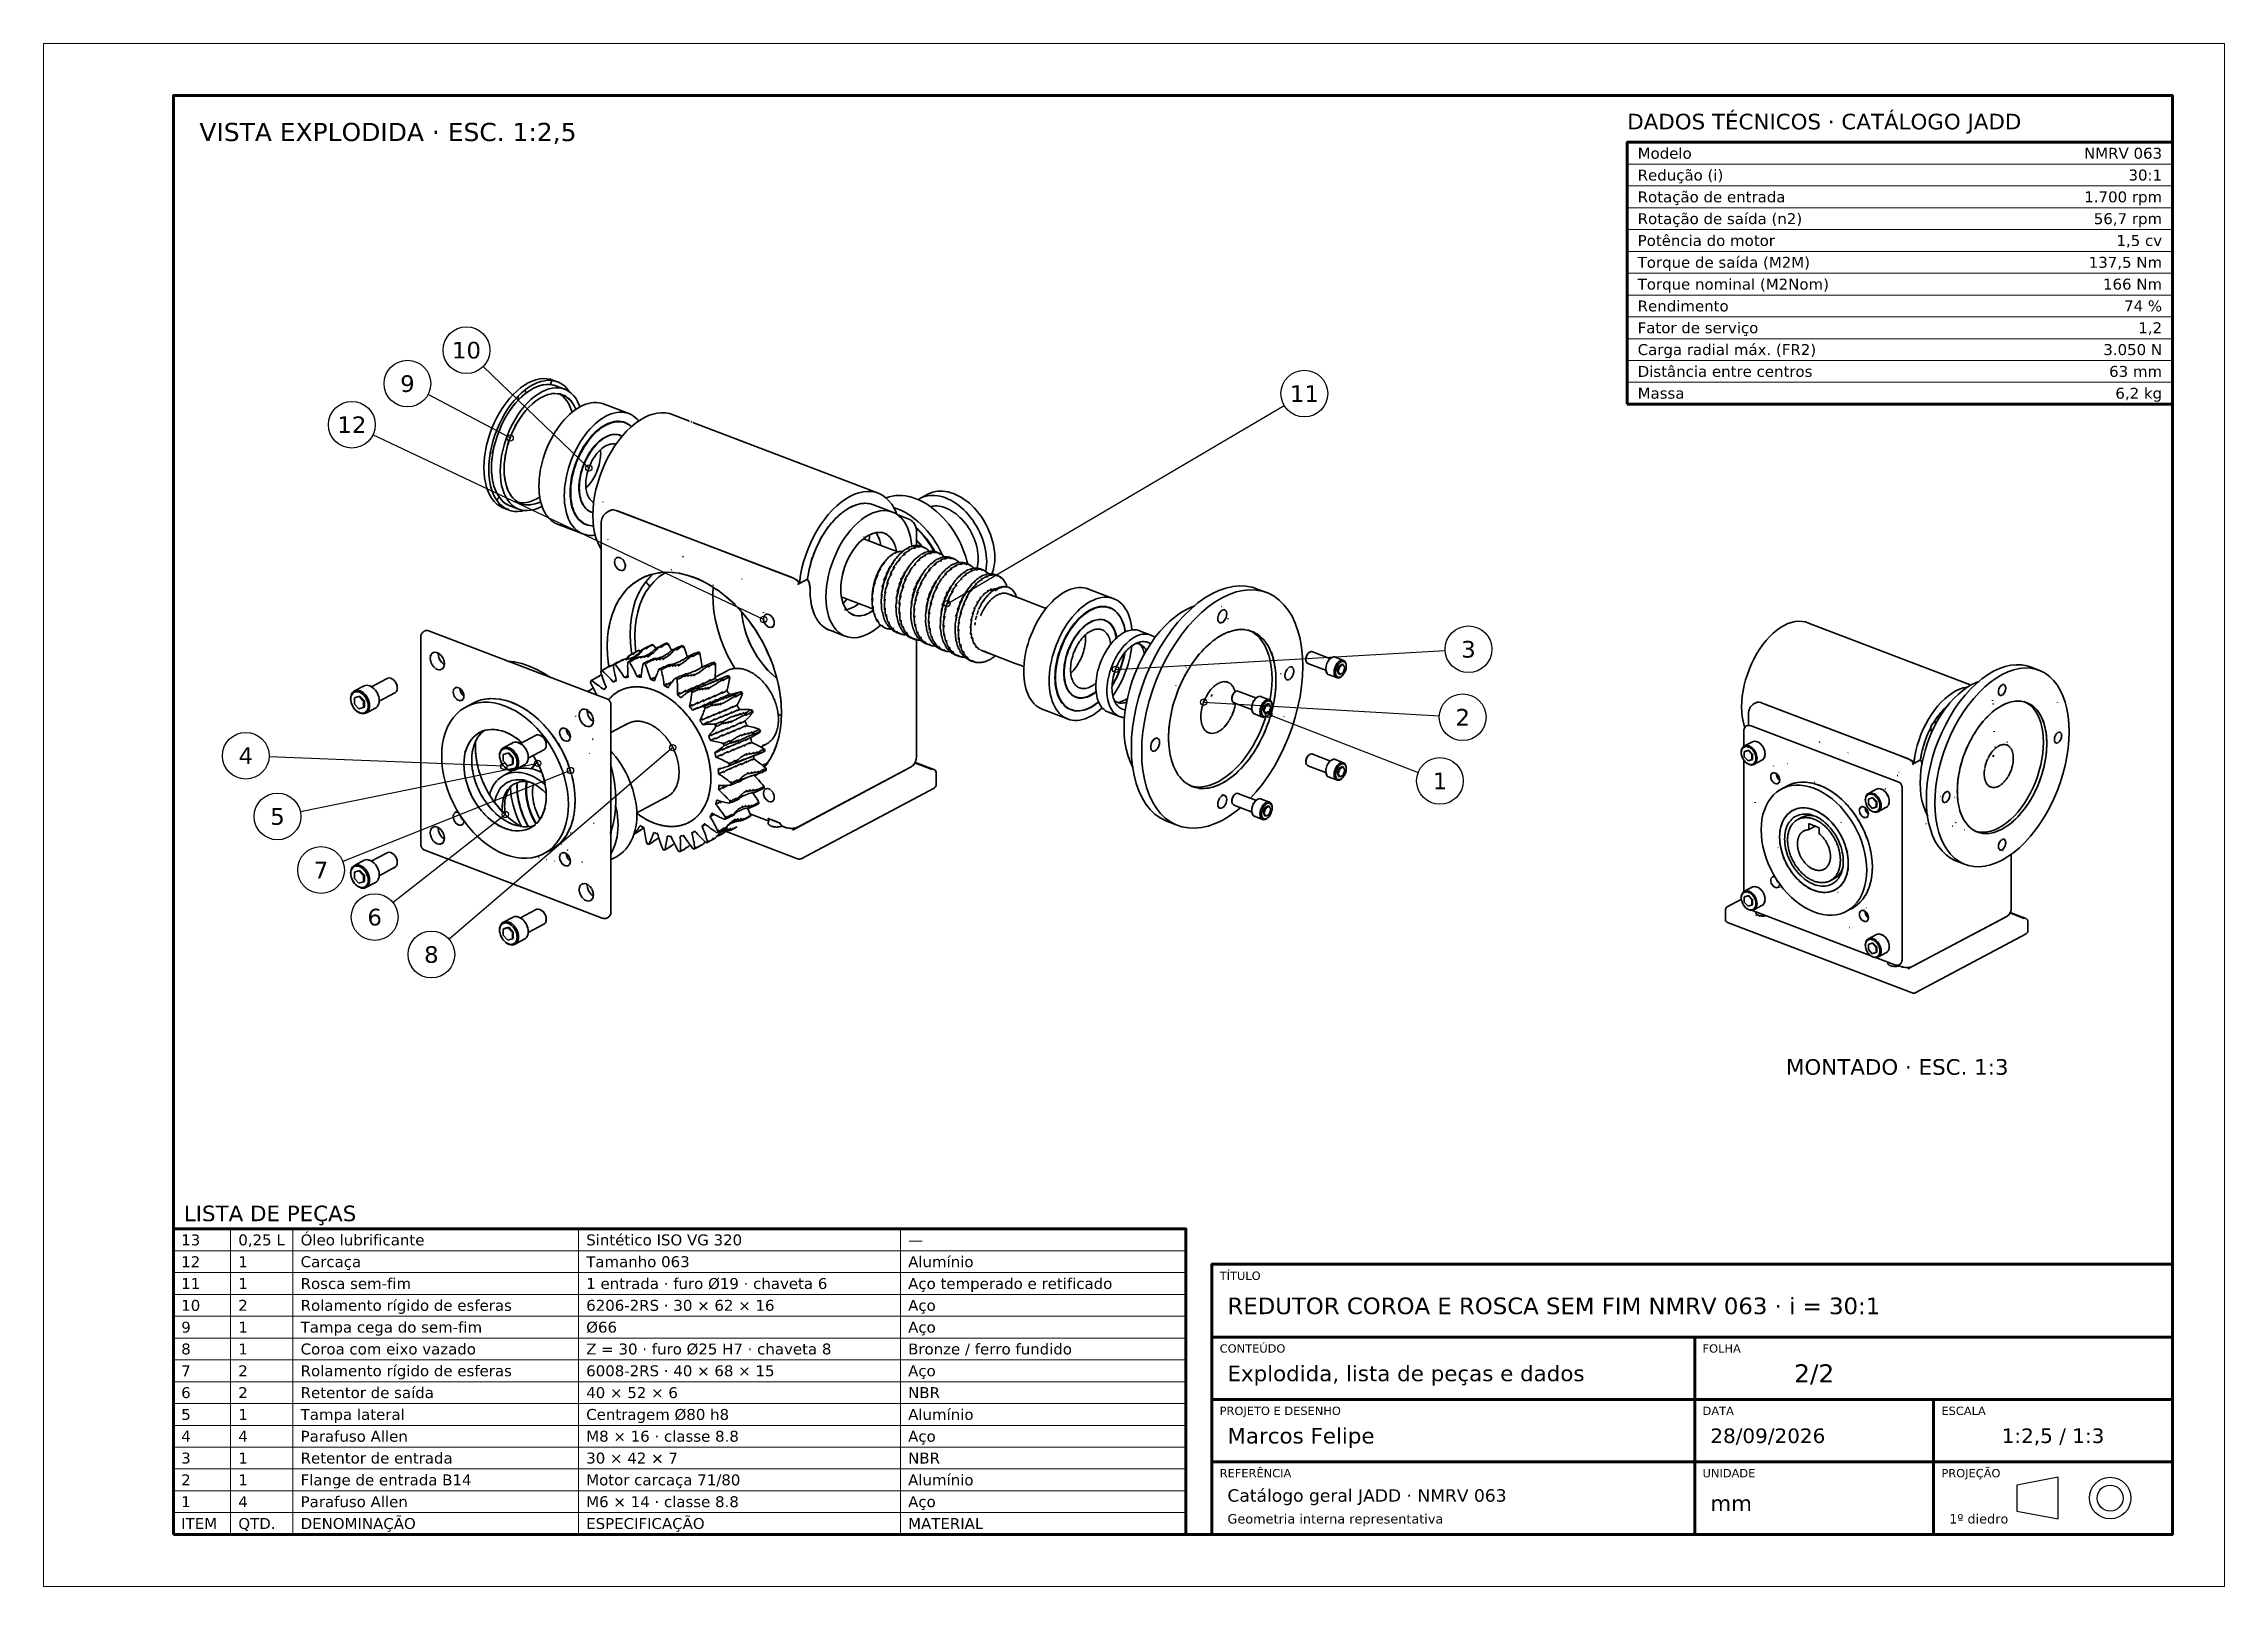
# Model space of a CAD drawing. Header units: millimetres. Extents: x 0 to 420, y 0 to 297.
import ezdxf
from ezdxf.enums import TextEntityAlignment as Align

# ---------------------------------------------------------------- set-up
doc = ezdxf.new("R2010")
doc.units = ezdxf.units.MM
doc.header["$LTSCALE"] = 6
for name, color, linetype, lineweight in [('BALAO', 7, 'Continuous', 25), ('COTA', 7, 'Continuous', 18), ('MOLDURA', 7, 'Continuous', 70), ('TEXTO', 7, 'Continuous', 25), ('VISIVEL', 7, 'Continuous', 35)]:
    doc.layers.add(name, color=color, linetype=linetype, lineweight=lineweight)
doc.styles.add('DESENHO', font='DejaVuSans.ttf')

msp = doc.modelspace()

# ---------------------------------------------------------------- texts
at = {"layer": 'BALAO', "style": 'DESENHO'}
for s, p in [('10', (81.44, 237.99)), ('9', (70.07, 231.55)), ('11', (242.81, 229.63)), ('12', (59.36, 223.63)), ('3', (274.42, 180.41)), ('2', (273.3, 167.32)), ('4', (38.94, 159.91)), ('1', (268.92, 155.06)), ('5', (45.04, 148.22)), ('7', (53.43, 137.91)), ('6', (63.76, 128.85)), ('8', (74.68, 121.64))]:
    msp.add_text(s, height=3.2, dxfattribs=at).set_placement(p, align=Align.MIDDLE_CENTER)
at = {"layer": 'TEXTO', "style": 'DESENHO'}
for s, height, p in [('VISTA EXPLODIDA · ESC. 1:2,5', 3.5, (30, 280)), ('DADOS TÉCNICOS · CATÁLOGO JADD', 3, (305, 282)), ('Modelo', 2.1, (307, 275.9)), ('Redução (i)', 2.1, (307, 271.7)), ('Rotação de entrada', 2.1, (307, 267.5)), ('Rotação de saída (n2)', 2.1, (307, 263.3)), ('Potência do motor', 2.1, (307, 259.1)), ('Torque de saída (M2M)', 2.1, (307, 254.9)), ('Torque nominal (M2Nom)', 2.1, (307, 250.7)), ('Rendimento', 2.1, (307, 246.5)), ('Fator de serviço', 2.1, (307, 242.3)), ('Carga radial máx. (FR2)', 2.1, (307, 238.1)), ('Distância entre centros', 2.1, (307, 233.9)), ('Massa', 2.1, (307, 229.7)), ('LISTA DE PEÇAS', 3, (27, 71.8)), ('13', 2.1, (26.5, 66.7)), ('0,25 L', 2.1, (37.5, 66.7)), ('Óleo lubrificante', 2.1, (49.5, 66.7)), ('Sintético ISO VG 320', 2.1, (104.5, 66.7)), ('12', 2.1, (26.5, 62.5)), ('1', 2.1, (37.5, 62.5)), ('Carcaça', 2.1, (49.5, 62.5)), ('Tamanho 063', 2.1, (104.5, 62.5)), ('Alumínio', 2.1, (166.5, 62.5)), ('—', 2.1, (166.5, 66.7)), ('11', 2.1, (26.5, 58.3)), ('1', 2.1, (37.5, 58.3)), ('Rosca sem-fim', 2.1, (49.5, 58.3)), ('1 entrada · furo Ø19 · chaveta 6', 2.1, (104.5, 58.3)), ('Aço temperado e retificado', 2.1, (166.5, 58.3)), ('TÍTULO', 1.6, (226.5, 59.8)), ('10', 2.1, (26.5, 54.1)), ('2', 2.1, (37.5, 54.1)), ('Rolamento rígido de esferas', 2.1, (49.5, 54.1)), ('6206-2RS · 30 × 62 × 16', 2.1, (104.5, 54.1)), ('Aço', 2.1, (166.5, 54.1)), ('REDUTOR COROA E ROSCA SEM FIM NMRV 063 · i = 30:1', 3.2, (228, 54)), ('9', 2.1, (26.5, 49.9)), ('1', 2.1, (37.5, 49.9)), ('Tampa cega do sem-fim', 2.1, (49.5, 49.9)), ('Ø66', 2.1, (104.5, 49.9)), ('Aço', 2.1, (166.5, 49.9)), ('8', 2.1, (26.5, 45.7)), ('1', 2.1, (37.5, 45.7)), ('Coroa com eixo vazado', 2.1, (49.5, 45.7)), ('Z = 30 · furo Ø25 H7 · chaveta 8', 2.1, (104.5, 45.7)), ('Bronze / ferro fundido', 2.1, (166.5, 45.7)), ('CONTEÚDO', 1.6, (226.5, 45.8)), ('FOLHA', 1.6, (319.5, 45.8)), ('7', 2.1, (26.5, 41.5)), ('2', 2.1, (37.5, 41.5)), ('Rolamento rígido de esferas', 2.1, (49.5, 41.5)), ('6008-2RS · 40 × 68 × 15', 2.1, (104.5, 41.5)), ('Aço', 2.1, (166.5, 41.5)), ('Explodida, lista de peças e dados', 3, (228, 41)), ('6', 2.1, (26.5, 37.3)), ('2', 2.1, (37.5, 37.3)), ('Retentor de saída', 2.1, (49.5, 37.3)), ('40 × 52 × 6', 2.1, (104.5, 37.3)), ('NBR', 2.1, (166.5, 37.3)), ('5', 2.1, (26.5, 33.1)), ('1', 2.1, (37.5, 33.1)), ('Tampa lateral', 2.1, (49.5, 33.1)), ('Centragem Ø80 h8', 2.1, (104.5, 33.1)), ('Alumínio', 2.1, (166.5, 33.1)), ('PROJETO E DESENHO', 1.6, (226.5, 33.8)), ('DATA', 1.6, (319.5, 33.8)), ('ESCALA', 1.6, (365.5, 33.8)), ('4', 2.1, (26.5, 28.9)), ('4', 2.1, (37.5, 28.9)), ('Parafuso Allen', 2.1, (49.5, 28.9)), ('M8 × 16 · classe 8.8', 2.1, (104.5, 28.9)), ('Aço', 2.1, (166.5, 28.9)), ('Marcos Felipe', 3, (228, 29)), ('28/09/2026', 2.8, (321, 29)), ('3', 2.1, (26.5, 24.7)), ('1', 2.1, (37.5, 24.7)), ('Retentor de entrada', 2.1, (49.5, 24.7)), ('30 × 42 × 7', 2.1, (104.5, 24.7)), ('NBR', 2.1, (166.5, 24.7)), ('2', 2.1, (26.5, 20.5)), ('1', 2.1, (37.5, 20.5)), ('Flange de entrada B14', 2.1, (49.5, 20.5)), ('Motor carcaça 71/80', 2.1, (104.5, 20.5)), ('Alumínio', 2.1, (166.5, 20.5)), ('REFERÊNCIA', 1.6, (226.5, 21.8)), ('UNIDADE', 1.6, (319.5, 21.8)), ('PROJEÇÃO', 1.6, (365.5, 21.8)), ('1', 2.1, (26.5, 16.3)), ('4', 2.1, (37.5, 16.3)), ('Parafuso Allen', 2.1, (49.5, 16.3)), ('M6 × 14 · classe 8.8', 2.1, (104.5, 16.3)), ('Aço', 2.1, (166.5, 16.3)), ('Catálogo geral JADD · NMRV 063', 2.4, (228, 17.5)), ('mm', 3, (321, 16)), ('ITEM', 2.1, (26.5, 12.1)), ('QTD.', 2.1, (37.5, 12.1)), ('DENOMINAÇÃO', 2.1, (49.5, 12.1)), ('ESPECIFICAÇÃO', 2.1, (104.5, 12.1)), ('MATERIAL', 2.1, (166.5, 12.1)), ('Geometria interna representativa', 1.8, (228, 13)), ('1º diedro', 1.8, (367, 13))]:
    msp.add_text(s, height=height, dxfattribs=at).set_placement(p, align=Align.MIDDLE_LEFT)
for s, p in [('NMRV 063', (408, 275.9)), ('30:1', (408, 271.7)), ('1.700 rpm', (408, 267.5)), ('56,7 rpm', (408, 263.3)), ('1,5 cv', (408, 259.1)), ('137,5 Nm', (408, 254.9)), ('166 Nm', (408, 250.7)), ('74 %', (408, 246.5)), ('1,2', (408, 242.3)), ('3.050 N', (408, 238.1)), ('63 mm', (408, 233.9)), ('6,2 kg', (408, 229.7))]:
    msp.add_text(s, height=2.1, dxfattribs=at).set_placement(p, align=Align.MIDDLE_RIGHT)
for s, height, p in [('MONTADO · ESC. 1:3', 3, (357, 100)), ('2/2', 3.5, (341, 41)), ('1:2,5 / 1:3', 2.8, (387, 29))]:
    msp.add_text(s, height=height, dxfattribs=at).set_placement(p, align=Align.MIDDLE_CENTER)

# ---------------------------------------------------------------- linework, layer by layer
at = {"layer": 'BALAO'}
for p, q in [((105, 215.28), (84.68, 234.87)), ((89.85, 221.1), (74.05, 229.45)), ((174, 189.17), (238.93, 227.35)), ((138.66, 186.13), (63.43, 221.71)), ((206.44, 176.54), (269.92, 180.15)), ((223.41, 170.22), (268.8, 167.59)), ((235.97, 167.86), (264.73, 156.69)), ((88.63, 157.89), (43.44, 159.73)), ((121.16, 161.48), (78.1, 124.57)), ((95.16, 158.44), (49.45, 149.12)), ((101.47, 157.06), (57.61, 139.57)), ((88.93, 148.59), (67.3, 131.63))]:
    msp.add_line(p, q, dxfattribs=at)
for centre, radius in [((81.44, 237.99), 4.5), ((70.07, 231.55), 4.5), ((242.81, 229.63), 4.5), ((59.36, 223.63), 4.5), ((89.85, 221.1), 0.6), ((105, 215.28), 0.6), ((174, 189.17), 0.6), ((138.66, 186.13), 0.6), ((274.42, 180.41), 4.5), ((206.44, 176.54), 0.6), ((223.41, 170.22), 0.6), ((235.97, 167.86), 0.6), ((273.3, 167.32), 4.5), ((38.94, 159.91), 4.5), ((121.16, 161.48), 0.6), ((88.63, 157.89), 0.6), ((95.16, 158.44), 0.6), ((101.47, 157.06), 0.6), ((268.92, 155.06), 4.5), ((45.04, 148.22), 4.5), ((88.93, 148.59), 0.6), ((53.43, 137.91), 4.5), ((63.76, 128.85), 4.5), ((74.68, 121.64), 4.5)]:
    msp.add_circle(centre, radius, dxfattribs=at)
at = {"layer": 'COTA'}
for p, q in [((305, 273.8), (410, 273.8)), ((305, 269.6), (410, 269.6)), ((305, 265.4), (410, 265.4)), ((305, 261.2), (410, 261.2)), ((305, 257), (410, 257)), ((305, 252.8), (410, 252.8)), ((305, 248.6), (410, 248.6)), ((305, 244.4), (410, 244.4)), ((305, 240.2), (410, 240.2)), ((305, 236), (410, 236)), ((305, 231.8), (410, 231.8)), ((36, 10), (36, 68.8)), ((48, 10), (48, 68.8)), ((103, 10), (103, 68.8)), ((165, 10), (165, 68.8)), ((25, 64.6), (220, 64.6)), ((25, 60.4), (220, 60.4)), ((25, 56.2), (220, 56.2)), ((25, 52), (220, 52)), ((25, 47.8), (220, 47.8)), ((25, 43.6), (220, 43.6)), ((25, 39.4), (220, 39.4)), ((25, 35.2), (220, 35.2)), ((25, 31), (220, 31)), ((25, 26.8), (220, 26.8)), ((25, 22.6), (220, 22.6)), ((25, 18.4), (220, 18.4)), ((25, 14.2), (220, 14.2))]:
    msp.add_line(p, q, dxfattribs=at)
msp.add_lwpolyline([(0, 0), (420, 0), (420, 297), (0, 297)], close=True, dxfattribs=at)
at = {"layer": 'MOLDURA'}
for p, q in [((225, 48), (410, 48)), ((318, 10), (318, 48)), ((225, 36), (410, 36)), ((364, 10), (364, 36)), ((225, 24), (410, 24))]:
    msp.add_line(p, q, dxfattribs=at)
for points in [[(25, 10), (410, 10), (410, 287), (25, 287)], [(305, 227.6), (410, 227.6), (410, 278), (305, 278)], [(25, 10), (220, 10), (220, 68.8), (25, 68.8)], [(225, 10), (410, 10), (410, 62), (225, 62)]]:
    msp.add_lwpolyline(points, close=True, dxfattribs=at)
at = {"layer": 'TEXTO'}
msp.add_lwpolyline([(380, 14.5), (388, 13), (388, 21), (380, 19.5)], close=True, dxfattribs=at)
for radius in [4, 2.5]:
    msp.add_circle((398, 17), radius, dxfattribs=at)
at = {"layer": 'VISIVEL'}
for p, q in [((92.59, 231.25), (91.85, 230.72)), ((93.34, 231.69), (92.59, 231.25)), ((94.08, 232.04), (93.34, 231.69)), ((93.51, 230.9), (94.25, 231.34)), ((94.82, 232.3), (94.08, 232.04)), ((94.25, 231.34), (94.99, 231.69)), ((95.55, 232.46), (94.82, 232.3)), ((94.95, 230.92), (95.64, 231.16)), ((94.95, 230.92), (95.53, 231.12)), ((94.99, 231.69), (95.73, 231.95)), ((95.64, 231.16), (95.53, 231.12)), ((96.25, 232.53), (95.55, 232.46)), ((95.64, 231.16), (96.33, 231.4)), ((95.64, 231.16), (96.32, 231.32)), ((95.64, 231.16), (96.21, 231.29)), ((95.73, 231.95), (96.46, 232.11)), ((96.32, 231.32), (96.21, 231.29)), ((96.94, 232.5), (96.25, 232.53)), ((96.32, 231.32), (96.99, 231.38)), ((96.32, 231.32), (96.88, 231.37)), ((96.46, 232.11), (97.17, 232.18)), ((96.99, 231.38), (96.88, 231.37)), ((97.6, 232.38), (96.94, 232.5)), ((96.99, 231.38), (97.63, 231.35)), ((96.99, 231.38), (97.53, 231.36)), ((97.17, 232.18), (97.86, 232.15)), ((97.63, 231.35), (97.53, 231.36)), ((98.23, 232.16), (97.6, 232.38)), ((97.86, 232.15), (97.63, 231.35)), ((97.63, 231.35), (98.25, 231.24)), ((97.63, 231.35), (98.15, 231.25)), ((97.86, 232.15), (98.52, 232.03)), ((98.25, 231.24), (98.15, 231.25)), ((98.36, 232.09), (98.23, 232.16)), ((98.23, 232.16), (99.15, 231.81)), ((98.25, 231.24), (98.28, 231.32)), ((98.25, 231.24), (98.83, 231.03)), ((98.25, 231.24), (98.75, 231.06)), ((98.52, 232.03), (99.15, 231.81)), ((98.83, 231.03), (98.75, 231.06)), ((100.51, 230.39), (98.75, 231.06)), ((98.83, 231.03), (98.9, 231)), ((98.83, 231.03), (99.01, 230.94)), ((99.15, 231.81), (99.74, 231.5)), ((99.74, 231.5), (100.29, 231.1)), ((100.29, 231.1), (100.79, 230.6)), ((88.44, 226.96), (87.85, 226.02)), ((89.07, 227.84), (88.44, 226.96)), ((89.73, 228.67), (89.07, 227.84)), ((89.36, 226.61), (89.99, 227.5)), ((89.67, 226.16), (90.26, 226.99)), ((89.67, 226.16), (90.17, 226.86)), ((90.42, 229.43), (89.73, 228.67)), ((89.99, 227.5), (90.65, 228.32)), ((90.26, 226.99), (90.17, 226.86)), ((90.26, 226.99), (90.87, 227.76)), ((90.26, 226.99), (90.78, 227.64)), ((91.13, 230.12), (90.42, 229.43)), ((90.65, 228.32), (91.33, 229.08)), ((90.87, 227.76), (90.78, 227.64)), ((90.87, 227.76), (91.52, 228.47)), ((90.87, 227.76), (91.42, 228.36)), ((91.85, 230.72), (91.13, 230.12)), ((91.33, 229.08), (92.04, 229.77)), ((91.33, 229.08), (91.52, 228.47)), ((91.52, 228.47), (91.42, 228.36)), ((91.52, 228.47), (92.18, 229.12)), ((91.52, 228.47), (92.08, 229.02)), ((92.55, 227.12), (91.93, 226.35)), ((92.04, 229.77), (92.77, 230.38)), ((92.18, 229.12), (92.08, 229.02)), ((92.18, 229.12), (92.87, 229.69)), ((92.18, 229.12), (92.76, 229.6)), ((93.2, 227.83), (92.55, 227.12)), ((92.87, 229.69), (92.76, 229.6)), ((92.77, 230.38), (93.51, 230.9)), ((92.77, 230.38), (92.87, 229.69)), ((92.87, 229.69), (93.55, 230.18)), ((92.87, 229.69), (93.45, 230.1)), ((93.45, 227), (92.87, 226.35)), ((93.45, 227), (92.94, 226.43)), ((93.86, 228.48), (93.2, 227.83)), ((93.45, 227), (93.43, 227.06)), ((93.55, 230.18), (93.45, 230.1)), ((94.06, 227.58), (93.45, 227)), ((93.45, 227), (93.53, 227.07)), ((94.06, 227.58), (93.53, 227.07)), ((93.55, 230.18), (94.25, 230.59)), ((93.55, 230.18), (94.15, 230.53)), ((94.54, 229.04), (93.86, 228.48)), ((94.67, 228.1), (94.06, 227.58)), ((94.06, 227.58), (94.13, 227.64)), ((94.67, 228.1), (94.13, 227.64)), ((94.25, 230.59), (94.15, 230.53)), ((94.25, 230.59), (94.95, 230.92)), ((94.25, 230.59), (94.84, 230.87)), ((95.23, 229.54), (94.54, 229.04)), ((94.67, 228.1), (94.66, 228.16)), ((95.3, 228.54), (94.67, 228.1)), ((94.67, 228.1), (94.75, 228.15)), ((95.3, 228.54), (94.75, 228.15)), ((94.95, 230.92), (94.84, 230.87)), ((95.93, 229.95), (95.23, 229.54)), ((95.93, 228.92), (95.3, 228.54)), ((95.3, 228.54), (95.38, 228.59)), ((95.93, 228.92), (95.38, 228.59)), ((96.63, 230.28), (95.93, 229.95)), ((96.56, 229.21), (95.93, 228.92)), ((95.93, 228.92), (96.01, 228.95)), ((96.56, 229.21), (96.01, 228.95)), ((97.19, 229.43), (96.56, 229.21)), ((96.56, 229.21), (96.64, 229.24)), ((97.32, 230.52), (96.63, 230.28)), ((97.19, 229.43), (96.64, 229.24)), ((97.81, 229.57), (97.19, 229.43)), ((97.19, 229.43), (97.27, 229.45)), ((97.81, 229.57), (97.27, 229.45)), ((98, 230.67), (97.32, 230.52)), ((98.41, 229.63), (97.81, 229.57)), ((97.81, 229.57), (97.88, 229.58)), ((98.41, 229.63), (97.82, 229.65)), ((98.41, 229.63), (97.88, 229.58)), ((98.66, 230.74), (98, 230.67)), ((98.99, 229.6), (98.41, 229.63)), ((98.41, 229.63), (98.48, 229.62)), ((98.99, 229.6), (98.48, 229.62)), ((99.31, 230.71), (98.66, 230.74)), ((99.58, 229.58), (98.99, 229.6)), ((99.55, 229.5), (98.99, 229.6)), ((98.99, 229.6), (99.06, 229.59)), ((99.55, 229.5), (99.06, 229.59)), ((99.52, 229.46), (99.14, 229.66)), ((99.15, 229.67), (99.62, 229.48)), ((99.93, 230.6), (99.31, 230.71)), ((99.98, 229.12), (99.52, 229.46)), ((100.08, 229.31), (99.55, 229.5)), ((99.55, 229.5), (99.62, 229.48)), ((100.08, 229.31), (99.62, 229.48)), ((100.51, 230.39), (99.93, 230.6)), ((100.41, 228.7), (99.98, 229.12)), ((100.62, 229.13), (100.08, 229.31)), ((100.59, 229.05), (100.08, 229.31)), ((100.08, 229.31), (100.15, 229.28)), ((100.59, 229.05), (100.15, 229.28)), ((100.79, 228.21), (100.41, 228.7)), ((101.07, 230.1), (100.51, 230.39)), ((101.05, 228.71), (100.59, 229.05)), ((100.59, 229.05), (100.64, 229)), ((101.05, 228.71), (100.64, 229)), ((100.79, 230.6), (101.24, 230.03)), ((101.13, 227.66), (100.79, 228.21)), ((101.05, 228.71), (101.09, 228.78)), ((101.48, 228.29), (101.05, 228.71)), ((101.05, 228.71), (101.1, 228.66)), ((101.58, 229.72), (101.07, 230.1)), ((101.48, 228.29), (101.09, 228.78)), ((101.48, 228.29), (101.1, 228.66)), ((101.43, 227.04), (101.13, 227.66)), ((101.24, 230.03), (101.31, 229.91)), ((101.67, 226.36), (101.43, 227.04)), ((101.86, 227.8), (101.48, 228.29)), ((101.48, 228.29), (101.53, 228.23)), ((101.86, 227.8), (101.52, 228.36)), ((101.86, 227.8), (101.53, 228.23)), ((102.05, 229.26), (101.58, 229.72)), ((102.2, 227.25), (101.86, 227.8)), ((101.86, 227.8), (101.91, 227.73)), ((102.2, 227.25), (101.91, 227.73)), ((102.48, 228.72), (102.05, 229.26)), ((102.49, 226.63), (102.2, 227.25)), ((102.2, 227.25), (102.24, 227.17)), ((102.49, 226.63), (102.24, 227.17)), ((102.88, 226.83), (102.36, 226.48)), ((102.85, 228.11), (102.48, 228.72)), ((103.17, 227.43), (102.85, 228.11)), ((103.41, 227.13), (102.88, 226.83)), ((103.32, 227.02), (103.17, 227.43)), ((103.93, 227.39), (103.41, 227.13)), ((104.45, 227.6), (103.93, 227.39)), ((104.97, 227.75), (104.45, 227.6)), ((105.48, 227.86), (104.97, 227.75)), ((105.98, 227.92), (105.48, 227.86)), ((106.47, 227.92), (105.98, 227.92)), ((106.95, 227.88), (106.47, 227.92)), ((107.41, 227.78), (106.95, 227.88)), ((107.86, 227.64), (107.41, 227.78)), ((108.11, 227.52), (107.86, 227.64)), ((107.86, 227.64), (112.74, 225.77)), ((86.35, 222.95), (85.95, 221.87)), ((86.8, 224.01), (86.35, 222.95)), ((87.3, 225.03), (86.8, 224.01)), ((86.86, 221.52), (87.26, 222.6)), ((87.26, 222.6), (87.71, 223.66)), ((87.85, 226.02), (87.3, 225.03)), ((87.71, 223.66), (88.22, 224.68)), ((87.71, 222.41), (88.13, 223.4)), ((87.71, 222.41), (88.07, 223.24)), ((88.13, 223.4), (88.07, 223.24)), ((88.13, 223.4), (88.6, 224.36)), ((88.13, 223.4), (88.53, 224.21)), ((88.22, 224.68), (88.77, 225.67)), ((88.6, 224.36), (88.53, 224.21)), ((88.6, 224.36), (89.11, 225.28)), ((88.6, 224.36), (89.04, 225.14)), ((88.77, 225.67), (89.36, 226.61)), ((89.11, 225.28), (89.04, 225.14)), ((89.11, 225.28), (89.67, 226.16)), ((89.11, 225.28), (89.58, 226.02)), ((89.39, 221.77), (89.81, 222.76)), ((89.67, 226.16), (89.58, 226.02)), ((89.81, 222.76), (90.28, 223.72)), ((90.28, 223.72), (90.79, 224.64)), ((90.38, 222.4), (90.81, 223.26)), ((90.81, 223.26), (90.44, 222.5)), ((90.77, 223.3), (91.27, 224.1)), ((91.35, 225.52), (90.79, 224.64)), ((90.81, 223.26), (91.27, 224.1)), ((90.81, 223.26), (90.87, 223.37)), ((91.27, 224.1), (90.87, 223.37)), ((91.78, 224.9), (91.27, 224.1)), ((91.27, 224.1), (91.34, 224.2)), ((91.78, 224.9), (91.34, 224.2)), ((91.93, 226.35), (91.35, 225.52)), ((92.31, 225.65), (91.78, 224.9)), ((91.78, 224.9), (91.84, 224.99)), ((92.31, 225.65), (91.84, 224.99)), ((92.87, 226.35), (92.28, 225.7)), ((92.87, 226.35), (92.31, 225.65)), ((92.31, 225.65), (92.38, 225.74)), ((92.87, 226.35), (92.38, 225.74)), ((92.87, 226.35), (92.94, 226.43)), ((98.95, 222.9), (98.53, 222.25)), ((99.4, 223.52), (98.95, 222.9)), ((99.86, 224.11), (99.4, 223.52)), ((100.34, 224.66), (99.86, 224.11)), ((100.83, 225.18), (100.34, 224.66)), ((101.33, 225.65), (100.83, 225.18)), ((101.84, 226.09), (101.33, 225.65)), ((101.77, 225.96), (101.67, 226.36)), ((102.36, 226.48), (101.84, 226.09)), ((102.52, 226.56), (102.49, 226.63)), ((105.22, 222.8), (104.74, 222.24)), ((105.71, 223.31), (105.22, 222.8)), ((106.21, 223.79), (105.71, 223.31)), ((106.73, 224.23), (106.21, 223.79)), ((106.87, 222.74), (106.44, 222.37)), ((106.97, 222.68), (106.53, 222.3)), ((107.24, 224.62), (106.73, 224.23)), ((107.31, 223.08), (106.87, 222.74)), ((107.41, 223.01), (106.97, 222.68)), ((107.77, 224.97), (107.24, 224.62)), ((107.75, 223.37), (107.31, 223.08)), ((107.85, 223.3), (107.41, 223.01)), ((108.2, 223.63), (107.75, 223.37)), ((108.29, 225.27), (107.77, 224.97)), ((108.29, 223.56), (107.85, 223.3)), ((108.64, 223.84), (108.2, 223.63)), ((108.81, 225.52), (108.29, 225.27)), ((108.73, 223.77), (108.29, 223.56)), ((109.09, 224.02), (108.64, 223.84)), ((109.17, 223.94), (108.73, 223.77)), ((109.33, 225.73), (108.81, 225.52)), ((109.53, 224.15), (109.09, 224.02)), ((109.61, 224.08), (109.17, 223.94)), ((109.85, 225.89), (109.33, 225.73)), ((109.96, 224.24), (109.53, 224.15)), ((110.04, 224.17), (109.61, 224.08)), ((110.37, 226), (109.85, 225.89)), ((110.38, 224.29), (109.96, 224.24)), ((110.47, 224.22), (110.04, 224.17)), ((110.87, 226.05), (110.37, 226)), ((110.8, 224.3), (110.38, 224.29)), ((110.88, 224.22), (110.47, 224.22)), ((111.21, 224.26), (110.8, 224.3)), ((111.36, 226.06), (110.87, 226.05)), ((111.29, 224.18), (110.88, 224.22)), ((111.6, 224.18), (111.21, 224.26)), ((111.68, 224.1), (111.29, 224.18)), ((111.83, 226.01), (111.36, 226.06)), ((111.98, 224.05), (111.6, 224.18)), ((112.05, 223.98), (111.68, 224.1)), ((112.3, 225.92), (111.83, 226.01)), ((111.85, 224.1), (111.98, 224.05)), ((111.92, 224.03), (112.05, 223.98)), ((112.34, 223.88), (111.98, 224.05)), ((112.41, 223.81), (112.05, 223.98)), ((113.07, 223.16), (112.25, 222.37)), ((112.74, 225.77), (112.3, 225.92)), ((112.68, 223.68), (112.34, 223.88)), ((112.76, 223.61), (112.41, 223.81)), ((113.01, 223.43), (112.68, 223.68)), ((113.17, 225.58), (112.74, 225.77)), ((113.08, 223.36), (112.76, 223.61)), ((113.21, 223.24), (113.01, 223.43)), ((113.91, 223.86), (113.07, 223.16)), ((113.23, 223.22), (113.08, 223.36)), ((113.57, 225.33), (113.17, 225.58)), ((113.96, 225.04), (113.57, 225.33)), ((114.76, 224.47), (113.91, 223.86)), ((114.32, 224.7), (113.96, 225.04)), ((114.65, 224.32), (114.32, 224.7)), ((115.61, 224.98), (114.76, 224.47)), ((116.47, 225.38), (115.61, 224.98)), ((117.32, 225.68), (116.47, 225.38)), ((118.16, 225.86), (117.32, 225.68)), ((118.97, 225.94), (118.16, 225.86)), ((119.77, 225.91), (118.97, 225.94)), ((120.53, 225.77), (119.77, 225.91)), ((121.25, 225.52), (120.53, 225.77)), ((124.42, 224.3), (121.25, 225.52)), ((121.43, 225.42), (121.25, 225.52)), ((124.82, 224.15), (124.62, 224.23)), ((160.92, 210.38), (125.02, 224.08)), ((85.09, 218.58), (84.93, 217.48)), ((85.32, 219.68), (85.09, 218.58)), ((85.6, 220.78), (85.32, 219.68)), ((85.95, 221.87), (85.6, 220.78)), ((86.01, 218.22), (86.23, 219.32)), ((86.23, 219.32), (86.52, 220.43)), ((86.74, 219.34), (86.47, 218.3)), ((86.52, 220.43), (86.86, 221.52)), ((86.74, 219.34), (86.53, 218.31)), ((86.53, 218.31), (86.71, 219.18)), ((86.74, 219.34), (86.71, 219.18)), ((86.74, 219.34), (87.01, 220.37)), ((86.74, 219.34), (86.97, 220.21)), ((87.01, 220.37), (86.97, 220.21)), ((87.01, 220.37), (87.33, 221.4)), ((87.01, 220.37), (87.28, 221.24)), ((87.33, 221.4), (87.28, 221.24)), ((87.33, 221.4), (87.71, 222.41)), ((87.33, 221.4), (87.65, 222.25)), ((87.71, 222.41), (87.65, 222.25)), ((88.21, 217.67), (88.42, 218.7)), ((88.42, 218.7), (88.69, 219.73)), ((88.69, 219.73), (89.01, 220.76)), ((88.93, 217.79), (89.13, 218.72)), ((89.13, 218.72), (88.96, 217.9)), ((89.01, 220.76), (89.39, 221.77)), ((89.13, 218.72), (89.37, 219.66)), ((89.13, 218.72), (89.16, 218.84)), ((89.37, 219.66), (89.16, 218.84)), ((89.37, 219.66), (89.61, 220.6)), ((89.37, 219.66), (89.66, 220.58)), ((89.37, 219.66), (89.41, 219.77)), ((89.66, 220.58), (89.41, 219.77)), ((89.66, 220.58), (90, 221.5)), ((89.66, 220.58), (89.7, 220.7)), ((90, 221.5), (89.7, 220.7)), ((90, 221.5), (90.34, 222.42)), ((90, 221.5), (90.38, 222.4)), ((90, 221.5), (90.05, 221.61)), ((90.38, 222.4), (90.05, 221.61)), ((90.38, 222.4), (90.44, 222.5)), ((96.74, 218.67), (96.46, 217.91)), ((97.05, 219.42), (96.74, 218.67)), ((97.38, 220.16), (97.05, 219.42)), ((97.74, 220.88), (97.38, 220.16)), ((98.12, 221.58), (97.74, 220.88)), ((98.53, 222.25), (98.12, 221.58)), ((102.62, 219.02), (102.26, 218.3)), ((103, 219.72), (102.62, 219.02)), ((103.41, 220.39), (103, 219.72)), ((103.71, 218.91), (103.39, 218.32)), ((103.83, 221.04), (103.41, 220.39)), ((103.82, 218.86), (103.5, 218.27)), ((104.06, 219.48), (103.71, 218.91)), ((104.17, 219.43), (103.82, 218.86)), ((104.28, 221.66), (103.83, 221.04)), ((104.42, 220.04), (104.06, 219.48)), ((104.53, 219.98), (104.17, 219.43)), ((104.74, 222.24), (104.28, 221.66)), ((104.8, 220.56), (104.42, 220.04)), ((104.9, 220.5), (104.53, 219.98)), ((105.19, 221.06), (104.8, 220.56)), ((105.29, 221), (104.9, 220.5)), ((105.37, 218.58), (105.1, 218.17)), ((105.45, 218.57), (105.17, 218.15)), ((105.59, 221.53), (105.19, 221.06)), ((105.7, 221.47), (105.29, 221)), ((105.65, 218.97), (105.37, 218.58)), ((105.73, 218.96), (105.45, 218.57)), ((106.01, 221.97), (105.59, 221.53)), ((105.95, 219.35), (105.65, 218.97)), ((106.11, 221.9), (105.7, 221.47)), ((106.03, 219.34), (105.73, 218.96)), ((106.25, 219.7), (105.95, 219.35)), ((106.44, 222.37), (106.01, 221.97)), ((106.33, 219.69), (106.03, 219.34)), ((106.53, 222.3), (106.11, 221.9)), ((106.56, 220.03), (106.25, 219.7)), ((106.64, 220.02), (106.33, 219.69)), ((106.88, 220.33), (106.56, 220.03)), ((106.96, 220.32), (106.64, 220.02)), ((107.04, 218.61), (106.81, 218.36)), ((107.2, 220.61), (106.88, 220.33)), ((107.29, 220.6), (106.96, 220.32)), ((107.29, 218.84), (107.04, 218.61)), ((107.53, 220.86), (107.2, 220.61)), ((107.25, 218.8), (107.25, 218.87)), ((107.28, 218.47), (107.25, 218.8)), ((107.29, 218.12), (107.28, 218.47)), ((107.62, 220.86), (107.29, 220.6)), ((107.53, 219.05), (107.29, 218.84)), ((107.87, 221.08), (107.53, 220.86)), ((107.78, 219.24), (107.53, 219.05)), ((107.95, 221.08), (107.62, 220.86)), ((108.03, 219.41), (107.78, 219.24)), ((108.2, 221.27), (107.87, 221.08)), ((108.29, 221.27), (107.95, 221.08)), ((108.29, 219.56), (108.03, 219.41)), ((108.53, 221.43), (108.2, 221.27)), ((108.63, 221.43), (108.29, 221.27)), ((108.54, 219.68), (108.29, 219.56)), ((108.86, 221.56), (108.53, 221.43)), ((108.79, 219.78), (108.54, 219.68)), ((108.96, 221.56), (108.63, 221.43)), ((109.3, 218.44), (108.67, 217.31)), ((109.05, 219.86), (108.79, 219.78)), ((109.19, 221.66), (108.86, 221.56)), ((109.29, 221.66), (108.96, 221.56)), ((109.29, 219.91), (109.05, 219.86)), ((109.52, 221.73), (109.19, 221.66)), ((109.61, 221.73), (109.29, 221.66)), ((109.54, 219.94), (109.29, 219.91)), ((109.98, 219.53), (109.3, 218.44)), ((109.83, 221.77), (109.52, 221.73)), ((109.77, 219.94), (109.54, 219.94)), ((109.93, 221.77), (109.61, 221.73)), ((110.01, 219.92), (109.77, 219.94)), ((110.15, 221.77), (109.83, 221.77)), ((109.89, 220.01), (110.23, 219.88)), ((110.25, 221.77), (109.93, 221.77)), ((110.7, 220.55), (109.98, 219.53)), ((110.23, 219.87), (110.01, 219.92)), ((110.45, 221.74), (110.15, 221.77)), ((110.55, 221.74), (110.25, 221.77)), ((110.75, 221.68), (110.45, 221.74)), ((110.85, 221.68), (110.55, 221.74)), ((111.46, 221.5), (110.7, 220.55)), ((111.03, 221.59), (110.75, 221.68)), ((111.13, 221.59), (110.85, 221.68)), ((111.13, 221.59), (110.93, 221.67)), ((111.3, 221.46), (111.03, 221.59)), ((111.41, 221.46), (111.13, 221.59)), ((111.35, 221.43), (111.3, 221.46)), ((111.46, 221.44), (111.41, 221.46)), ((112.25, 222.37), (111.46, 221.5)), ((84.83, 216.42), (84.8, 215.37)), ((84.8, 215.37), (84.83, 214.36)), ((84.93, 217.48), (84.83, 216.42)), ((84.83, 214.36), (84.93, 213.39)), ((85.72, 215.02), (85.75, 216.06)), ((85.75, 214.01), (85.72, 215.02)), ((85.75, 216.06), (85.85, 217.14)), ((85.85, 217.14), (86.01, 218.22)), ((86.01, 218.22), (86.53, 218.31)), ((86.26, 215.31), (86.29, 216.29)), ((86.26, 215.31), (86.29, 216.14)), ((86.29, 214.36), (86.26, 215.31)), ((86.26, 215.31), (86.27, 215.16)), ((86.29, 214.36), (86.27, 215.16)), ((86.29, 216.29), (86.38, 217.29)), ((86.29, 216.29), (86.37, 217.14)), ((86.29, 216.29), (86.29, 216.14)), ((86.38, 213.46), (86.29, 214.36)), ((86.29, 214.36), (86.31, 214.22)), ((86.38, 213.46), (86.31, 214.22)), ((86.38, 217.29), (86.37, 217.14)), ((86.38, 217.29), (86.53, 218.31)), ((86.38, 217.29), (86.51, 218.15)), ((86.53, 218.31), (86.51, 218.15)), ((87.94, 214.67), (87.97, 215.65)), ((87.97, 213.72), (87.94, 214.67)), ((87.97, 215.65), (88.06, 216.65)), ((88.21, 217.67), (88.06, 216.65)), ((88.72, 214.21), (88.66, 214.18)), ((88.69, 215.07), (88.72, 215.95)), ((88.72, 215.95), (88.69, 215.18)), ((88.69, 215.07), (88.69, 215.18)), ((88.72, 214.21), (88.69, 215.07)), ((88.69, 215.07), (88.71, 214.32)), ((88.72, 214.21), (88.71, 214.32)), ((88.72, 215.95), (88.8, 216.86)), ((88.72, 215.95), (88.73, 216.07)), ((88.8, 213.39), (88.72, 214.21)), ((88.72, 214.21), (88.79, 213.49)), ((88.8, 216.86), (88.73, 216.07)), ((88.8, 216.86), (88.93, 217.79)), ((88.88, 217.78), (88.8, 216.86)), ((88.8, 216.86), (88.82, 216.98)), ((88.93, 217.79), (88.82, 216.98)), ((88.93, 217.79), (88.96, 217.9)), ((95.66, 214.81), (95.54, 214.04)), ((95.81, 215.59), (95.66, 214.81)), ((96, 216.36), (95.81, 215.59)), ((96.22, 217.14), (96, 216.36)), ((96.46, 217.91), (96.22, 217.14)), ((100.88, 214.5), (100.7, 213.72)), ((101.1, 215.28), (100.88, 214.5)), ((101.35, 216.04), (101.1, 215.28)), ((101.62, 216.81), (101.35, 216.04)), ((101.93, 217.56), (101.62, 216.81)), ((101.91, 214.49), (101.76, 213.83)), ((102.03, 214.45), (101.87, 213.8)), ((102.1, 215.15), (101.91, 214.49)), ((102.26, 218.3), (101.93, 217.56)), ((102.21, 215.11), (102.03, 214.45)), ((102.31, 215.8), (102.1, 215.15)), ((102.42, 215.76), (102.21, 215.11)), ((102.54, 216.45), (102.31, 215.8)), ((102.65, 216.4), (102.42, 215.76)), ((102.8, 217.08), (102.54, 216.45)), ((102.91, 217.04), (102.65, 216.4)), ((103.09, 217.71), (102.8, 217.08)), ((103.19, 217.66), (102.91, 217.04)), ((103.39, 218.32), (103.09, 217.71)), ((103.5, 218.27), (103.19, 217.66)), ((103.49, 214.42), (103.37, 213.93)), ((103.56, 214.39), (103.44, 213.9)), ((103.63, 214.92), (103.49, 214.42)), ((103.7, 214.89), (103.56, 214.39)), ((103.79, 215.41), (103.63, 214.92)), ((103.85, 215.38), (103.7, 214.89)), ((103.96, 215.89), (103.79, 215.41)), ((104.03, 215.86), (103.85, 215.38)), ((104.15, 216.37), (103.96, 215.89)), ((104.23, 216.34), (104.03, 215.86)), ((104.37, 216.84), (104.15, 216.37)), ((104.44, 216.82), (104.23, 216.34)), ((104.59, 217.3), (104.37, 216.84)), ((104.67, 217.28), (104.44, 216.82)), ((104.84, 217.74), (104.59, 217.3)), ((104.71, 214.34), (104.61, 213.97)), ((104.91, 217.72), (104.67, 217.28)), ((104.81, 214.72), (104.71, 214.34)), ((104.93, 215.09), (104.81, 214.72)), ((105.1, 218.17), (104.84, 217.74)), ((105.17, 218.15), (104.91, 217.72)), ((105.06, 215.46), (104.93, 215.09)), ((105.21, 215.82), (105.06, 215.46)), ((105.37, 216.18), (105.21, 215.82)), ((105.55, 216.53), (105.37, 216.18)), ((105.73, 216.87), (105.55, 216.53)), ((105.93, 217.2), (105.73, 216.87)), ((106.13, 217.51), (105.93, 217.2)), ((106.35, 217.81), (106.13, 217.51)), ((106.32, 214.08), (106.49, 214.44)), ((106.57, 218.09), (106.35, 217.81)), ((106.49, 214.44), (106.63, 214.8)), ((106.81, 218.36), (106.57, 218.09)), ((106.63, 214.8), (106.77, 215.17)), ((106.77, 215.17), (106.89, 215.54)), ((106.89, 215.54), (106.99, 215.92)), ((106.99, 215.92), (107.08, 216.29)), ((107.08, 216.29), (107.15, 216.67)), ((107.56, 214.91), (107.1, 213.67)), ((107.15, 216.67), (107.21, 217.04)), ((107.21, 217.04), (107.25, 217.4)), ((107.25, 217.4), (107.28, 217.77)), ((107.28, 217.77), (107.29, 218.12)), ((108.09, 216.13), (107.56, 214.91)), ((108.67, 217.31), (108.09, 216.13)), ((84.93, 213.39), (85.09, 212.48)), ((85.09, 212.48), (85.32, 211.61)), ((85.32, 211.61), (85.6, 210.81)), ((85.6, 210.81), (85.95, 210.08)), ((85.85, 213.04), (85.75, 214.01)), ((86.01, 212.12), (85.85, 213.04)), ((85.95, 210.08), (86.35, 209.43)), ((86.23, 211.26), (86.01, 212.12)), ((86.52, 210.46), (86.23, 211.26)), ((86.53, 212.6), (86.38, 213.46)), ((86.38, 213.46), (86.41, 213.32)), ((86.53, 212.6), (86.41, 213.32)), ((86.86, 209.74), (86.52, 210.46)), ((86.74, 211.79), (86.53, 212.6)), ((86.53, 212.6), (86.57, 212.47)), ((86.74, 211.79), (86.57, 212.47)), ((87.01, 211.04), (86.74, 211.79)), ((86.74, 211.79), (86.78, 211.68)), ((87.01, 211.04), (86.78, 211.68)), ((87.01, 211.04), (87.33, 210.36)), ((87.01, 211.04), (87.06, 210.94)), ((87.33, 210.36), (87.06, 210.94)), ((87.71, 209.75), (87.33, 210.36)), ((87.33, 210.36), (87.39, 210.26)), ((87.71, 209.75), (87.39, 210.26)), ((88.06, 212.82), (87.97, 213.72)), ((88.21, 211.96), (88.06, 212.82)), ((88.42, 211.15), (88.21, 211.96)), ((88.69, 210.4), (88.42, 211.15)), ((89.01, 209.72), (88.69, 210.4)), ((88.8, 213.39), (88.79, 213.49)), ((88.93, 212.61), (88.8, 213.39)), ((88.8, 213.39), (88.92, 212.71)), ((88.93, 212.61), (88.92, 212.71)), ((89.13, 211.88), (88.93, 212.61)), ((88.93, 212.61), (89.1, 211.97)), ((89.13, 211.88), (89.1, 211.97)), ((89.37, 211.2), (89.13, 211.88)), ((89.13, 211.88), (89.3, 211.2)), ((89.13, 211.88), (89.34, 211.29)), ((89.37, 211.2), (89.32, 211.14)), ((89.37, 211.2), (89.34, 211.29)), ((89.66, 210.58), (89.37, 211.2)), ((89.37, 211.2), (89.62, 210.66)), ((89.66, 210.58), (89.62, 210.66)), ((90, 210.03), (89.66, 210.58)), ((89.66, 210.58), (89.96, 210.1)), ((90, 210.03), (89.96, 210.1)), ((90.38, 209.54), (90, 210.03)), ((90.34, 209.47), (90, 210.03)), ((90, 210.03), (90.33, 209.6)), ((95.39, 211.8), (95.41, 212.54)), ((95.39, 211.8), (95.41, 211.09)), ((95.46, 213.28), (95.41, 212.54)), ((95.41, 211.09), (95.46, 210.39)), ((95.54, 214.04), (95.46, 213.28)), ((95.46, 210.39), (95.54, 209.72)), ((100.27, 209.94), (100.29, 210.67)), ((100.34, 211.42), (100.29, 210.67)), ((100.43, 212.18), (100.34, 211.42)), ((100.55, 212.95), (100.43, 212.18)), ((100.7, 213.72), (100.55, 212.95)), ((101.4, 210.62), (101.41, 211.24)), ((101.4, 210.62), (101.41, 210.01)), ((101.45, 211.88), (101.41, 211.24)), ((101.41, 210.01), (101.45, 209.42)), ((101.53, 212.52), (101.45, 211.88)), ((101.51, 210.6), (101.53, 211.22)), ((101.51, 210.6), (101.53, 210)), ((101.63, 213.18), (101.53, 212.52)), ((101.57, 211.85), (101.53, 211.22)), ((101.64, 212.49), (101.57, 211.85)), ((101.76, 213.83), (101.63, 213.18)), ((101.75, 213.14), (101.64, 212.49)), ((101.87, 213.8), (101.75, 213.14)), ((103.1, 211.53), (103.11, 211.99)), ((103.1, 211.53), (103.11, 211.07)), ((103.15, 212.47), (103.11, 211.99)), ((103.11, 211.07), (103.15, 210.63)), ((103.2, 212.95), (103.15, 212.47)), ((103.15, 210.63), (103.2, 210.21)), ((103.17, 211.48), (103.18, 211.95)), ((103.17, 211.48), (103.18, 211.02)), ((103.21, 212.42), (103.18, 211.95)), ((103.18, 211.02), (103.21, 210.58)), ((103.28, 213.44), (103.2, 212.95)), ((103.2, 210.21), (103.28, 209.8)), ((103.27, 212.91), (103.21, 212.42)), ((103.21, 210.58), (103.27, 210.15)), ((103.34, 213.4), (103.27, 212.91)), ((103.27, 210.15), (103.34, 209.74)), ((103.37, 213.93), (103.28, 213.44)), ((103.44, 213.9), (103.34, 213.4)), ((104.41, 212.14), (104.42, 212.49)), ((104.41, 212.14), (104.42, 211.79)), ((104.44, 212.86), (104.42, 212.49)), ((104.42, 211.79), (104.44, 211.46)), ((104.49, 213.22), (104.44, 212.86)), ((104.44, 211.46), (104.49, 211.13)), ((104.46, 211.47), (104.65, 211.65)), ((104.54, 213.6), (104.49, 213.22)), ((104.49, 211.13), (104.54, 210.82)), ((104.61, 213.97), (104.54, 213.6)), ((104.54, 210.82), (104.61, 210.52)), ((104.61, 210.52), (104.71, 210.24)), ((104.65, 211.65), (104.89, 211.9)), ((104.71, 210.24), (104.81, 209.98)), ((104.89, 211.9), (105.12, 212.17)), ((105.12, 212.17), (105.35, 212.45)), ((105.35, 212.45), (105.56, 212.75)), ((105.56, 212.75), (105.77, 213.07)), ((105.77, 213.07), (105.97, 213.39)), ((105.97, 213.39), (106.15, 213.73)), ((106.38, 211.14), (106.12, 209.87)), ((106.15, 213.73), (106.32, 214.08)), ((106.71, 212.41), (106.38, 211.14)), ((107.1, 213.67), (106.71, 212.41)), ((156.14, 210.24), (155.28, 209.84)), ((156.99, 210.54), (156.14, 210.24)), ((157.83, 210.73), (156.99, 210.54)), ((158.65, 210.8), (157.83, 210.73)), ((159.44, 210.77), (158.65, 210.8)), ((160.2, 210.63), (159.44, 210.77)), ((160.92, 210.38), (160.2, 210.63)), ((161.6, 210.02), (160.92, 210.38)), ((161.6, 210.02), (162.23, 209.56)), ((164.67, 210.01), (164.04, 209.98)), ((165.32, 210), (164.67, 210.01)), ((168.87, 209.47), (170.42, 210.3)), ((169.85, 209.95), (170.02, 210.06)), ((170.02, 210.06), (170.42, 210.3)), ((170.19, 209.93), (170.66, 210)), ((170.42, 210.3), (170.84, 210.49)), ((170.66, 210), (171.15, 210.03)), ((170.84, 210.49), (171.28, 210.64)), ((171.15, 210.03), (171.64, 210.02)), ((171.28, 210.64), (171.74, 210.76)), ((171.64, 210.02), (172.15, 209.96)), ((171.74, 210.76), (172.21, 210.82)), ((172.21, 210.82), (172.7, 210.86)), ((172.7, 210.86), (173.19, 210.84)), ((173.19, 210.84), (173.7, 210.79)), ((173.7, 210.79), (174.21, 210.69)), ((174.21, 210.69), (174.73, 210.55)), ((175.25, 210.37), (174.73, 210.55)), ((175.25, 210.37), (175.77, 210.16)), ((175.77, 210.16), (176.28, 209.9)), ((86.35, 209.43), (86.8, 208.86)), ((86.8, 208.86), (87.3, 208.36)), ((87.26, 209.08), (86.86, 209.74)), ((87.71, 209.75), (87.26, 209.08)), ((87.71, 208.5), (87.26, 209.08)), ((87.3, 208.36), (87.85, 207.96)), ((88.13, 209.21), (87.71, 209.75)), ((87.71, 209.75), (87.77, 209.66)), ((88.22, 208.02), (87.71, 208.5)), ((88.13, 209.21), (87.77, 209.66)), ((87.85, 207.96), (88.44, 207.65)), ((88.6, 208.75), (88.13, 209.21)), ((88.13, 209.21), (88.2, 209.14)), ((88.6, 208.75), (88.2, 209.14)), ((88.77, 207.61), (88.22, 208.02)), ((88.44, 207.65), (89.07, 207.43)), ((88.44, 207.65), (89.36, 207.3)), ((89.11, 208.37), (88.6, 208.75)), ((88.6, 208.75), (88.68, 208.69)), ((89.11, 208.37), (88.68, 208.69)), ((89.36, 207.3), (88.77, 207.61)), ((89.39, 209.11), (89.01, 209.72)), ((89.07, 207.43), (89.51, 207.35)), ((89.67, 208.08), (89.11, 208.37)), ((89.11, 208.37), (89.2, 208.33)), ((89.67, 208.08), (89.2, 208.33)), ((89.99, 207.08), (89.36, 207.3)), ((89.81, 208.57), (89.39, 209.11)), ((90.26, 207.88), (89.67, 208.08)), ((89.67, 208.08), (89.76, 208.05)), ((91.35, 207.44), (89.76, 208.05)), ((90.26, 207.88), (89.76, 208.05)), ((90.28, 208.11), (89.81, 208.57)), ((90.65, 206.96), (89.99, 207.08)), ((90.67, 207.8), (90.26, 207.88)), ((90.26, 207.88), (90.35, 207.86)), ((90.79, 207.73), (90.28, 208.11)), ((90.38, 209.54), (90.33, 209.6)), ((90.38, 209.54), (90.34, 209.47)), ((90.61, 207.81), (90.35, 207.86)), ((90.81, 209.12), (90.38, 209.54)), ((90.38, 209.54), (90.76, 209.18)), ((91.33, 206.93), (90.65, 206.96)), ((90.81, 209.12), (90.76, 209.18)), ((91.27, 208.78), (90.77, 209.05)), ((91.35, 207.44), (90.79, 207.73)), ((91.27, 208.78), (90.81, 209.12)), ((90.81, 209.12), (91.22, 208.82)), ((91.27, 208.78), (91.22, 208.82)), ((91.78, 208.52), (91.24, 208.7)), ((91.78, 208.52), (91.27, 208.78)), ((91.27, 208.78), (91.71, 208.55)), ((91.8, 208.63), (91.31, 208.72)), ((92.04, 207), (91.33, 206.93)), ((91.93, 207.24), (91.35, 207.44)), ((92.24, 208.35), (91.61, 208.59)), ((91.78, 208.52), (91.71, 208.55)), ((92.31, 208.33), (91.78, 208.52)), ((91.78, 208.52), (92.24, 208.35)), ((92.39, 208.61), (91.8, 208.63)), ((92.55, 207.12), (91.93, 207.24)), ((92.77, 207.16), (92.04, 207)), ((92.31, 208.33), (92.24, 208.35)), ((92.87, 208.22), (92.28, 208.25)), ((92.87, 208.22), (92.31, 208.33)), ((92.31, 208.33), (92.8, 208.24)), ((92.99, 208.67), (92.39, 208.61)), ((93.2, 207.09), (92.55, 207.12)), ((92.87, 208.22), (92.8, 208.24)), ((93.45, 208.2), (92.87, 208.22)), ((92.87, 208.22), (93.38, 208.2)), ((93.61, 208.8), (92.99, 208.67)), ((93.86, 207.16), (93.2, 207.09)), ((93.45, 208.2), (93.38, 208.2)), ((94.06, 208.26), (93.43, 208.12)), ((94.06, 208.26), (93.45, 208.2)), ((93.45, 208.2), (93.98, 208.25)), ((94.23, 209.02), (93.61, 208.8)), ((94.54, 207.31), (93.86, 207.16)), ((94.06, 208.26), (93.98, 208.25)), ((94.67, 208.4), (94.06, 208.26)), ((94.06, 208.26), (94.59, 208.38)), ((94.86, 209.32), (94.23, 209.02)), ((95.23, 207.55), (94.54, 207.31)), ((94.67, 208.4), (94.59, 208.38)), ((95.3, 208.62), (94.67, 208.4)), ((94.67, 208.4), (95.22, 208.59)), ((95.49, 209.7), (94.86, 209.32)), ((95.3, 208.62), (95.22, 208.59)), ((95.93, 207.88), (95.23, 207.55)), ((95.8, 208.86), (95.3, 208.62)), ((95.3, 208.62), (95.79, 208.85)), ((95.61, 209.78), (95.49, 209.7)), ((95.54, 209.72), (95.66, 209.08)), ((95.66, 209.08), (95.81, 208.47)), ((95.81, 208.47), (96, 207.89)), ((96.06, 207.95), (95.93, 207.88)), ((96, 207.89), (96.22, 207.34)), ((96.22, 207.34), (96.46, 206.84)), ((96.46, 206.84), (96.74, 206.37)), ((96.74, 206.37), (97.05, 205.94)), ((97.05, 205.94), (97.38, 205.56)), ((100.27, 209.94), (100.29, 209.22)), ((100.29, 209.22), (100.34, 208.53)), ((100.34, 208.53), (100.43, 207.86)), ((100.43, 207.86), (100.55, 207.22)), ((100.55, 207.22), (100.7, 206.61)), ((100.7, 206.61), (100.88, 206.03)), ((100.88, 206.03), (101.1, 205.48)), ((101.45, 209.42), (101.53, 208.86)), ((101.53, 210), (101.57, 209.41)), ((101.53, 208.86), (101.63, 208.31)), ((101.57, 209.41), (101.64, 208.84)), ((101.63, 208.31), (101.76, 207.79)), ((101.64, 208.84), (101.75, 208.3)), ((101.75, 208.3), (101.87, 207.78)), ((101.76, 207.79), (101.91, 207.3)), ((101.87, 207.78), (102.03, 207.29)), ((101.91, 207.3), (102.1, 206.84)), ((102.03, 207.29), (102.21, 206.83)), ((102.1, 206.84), (102.31, 206.41)), ((102.21, 206.83), (102.42, 206.4)), ((102.31, 206.41), (102.54, 206.01)), ((102.42, 206.4), (102.65, 206.01)), ((102.54, 206.01), (102.8, 205.65)), ((102.65, 206.01), (102.91, 205.65)), ((103.28, 209.8), (103.37, 209.41)), ((103.34, 209.74), (103.44, 209.35)), ((103.37, 209.41), (103.49, 209.04)), ((103.44, 209.35), (103.56, 208.98)), ((103.49, 209.04), (103.63, 208.69)), ((103.56, 208.98), (103.7, 208.63)), ((103.63, 208.69), (103.79, 208.37)), ((103.7, 208.63), (103.85, 208.31)), ((103.79, 208.37), (103.96, 208.07)), ((103.85, 208.31), (104.03, 208.01)), ((103.96, 208.07), (104.15, 207.8)), ((104.03, 208.01), (104.23, 207.74)), ((104.15, 207.8), (104.37, 207.56)), ((104.23, 207.74), (104.44, 207.49)), ((104.37, 207.56), (104.59, 207.34)), ((104.44, 207.49), (104.67, 207.28)), ((104.59, 207.34), (104.84, 207.16)), ((104.67, 207.28), (104.91, 207.09)), ((104.81, 209.98), (104.93, 209.74)), ((104.84, 207.16), (105.1, 207)), ((104.91, 207.09), (105.17, 206.93)), ((104.93, 209.74), (105.06, 209.51)), ((104.97, 207.01), (105.17, 206.93)), ((105.06, 209.51), (105.21, 209.3)), ((105.1, 207), (105.37, 206.88)), ((105.17, 206.93), (105.45, 206.81)), ((105.21, 209.3), (105.37, 209.12)), ((105.25, 206.93), (105.37, 206.88)), ((105.37, 209.12), (105.55, 208.95)), ((105.37, 206.88), (105.65, 206.79)), ((105.45, 206.81), (105.73, 206.72)), ((105.55, 208.95), (105.73, 208.81)), ((105.65, 206.79), (105.83, 206.75)), ((105.73, 208.81), (105.93, 208.69)), ((105.73, 206.72), (105.85, 206.69)), ((105.79, 206.18), (105.82, 207.38)), ((105.82, 205.02), (105.79, 206.18)), ((105.82, 207.38), (105.93, 208.62)), ((106.12, 209.87), (105.93, 208.62)), ((107.53, 205.49), (107.67, 205.88)), ((107.67, 205.88), (107.86, 206.18)), ((107.69, 208.8), (107.68, 208.72)), ((107.69, 208.77), (107.68, 208.7)), ((108.06, 206.42), (107.86, 206.18)), ((108.06, 206.42), (108.25, 206.61)), ((108.25, 206.61), (108.7, 206.9)), ((108.7, 206.9), (109.08, 207.11)), ((108.86, 206.97), (108.72, 206.84)), ((108.87, 206.97), (108.82, 206.93)), ((108.87, 206.98), (109.08, 207.11)), ((108.87, 206.97), (109, 207.06)), ((109.08, 207.11), (109.19, 207.15)), ((109.09, 207.11), (109.38, 207.21)), ((109.19, 207.15), (109.35, 207.2)), ((109.38, 207.21), (109.57, 207.23)), ((109.39, 207.22), (109.58, 207.23)), ((109.77, 207.24), (109.58, 207.23)), ((109.77, 207.24), (109.58, 207.23)), ((109.79, 207.24), (110.23, 207.14)), ((110.23, 207.14), (110.91, 206.88)), ((110.23, 207.14), (110.54, 207.03)), ((140.71, 195.51), (110.54, 207.03)), ((110.91, 206.88), (144.34, 194.13)), ((151.13, 206.36), (150.37, 205.41)), ((151.92, 207.23), (151.13, 206.36)), ((152.74, 208.02), (151.92, 207.23)), ((152.45, 205.5), (153.12, 206.14)), ((152.94, 205.97), (152.45, 205.5)), ((153.58, 208.72), (152.74, 208.02)), ((153.14, 206.17), (152.94, 205.97)), ((153.14, 206.17), (153.82, 206.74)), ((153.64, 206.58), (153.14, 206.17)), ((154.43, 209.33), (153.58, 208.72)), ((153.85, 206.76), (153.64, 206.58)), ((153.85, 206.76), (154.54, 207.25)), ((154.35, 207.12), (153.85, 206.76)), ((154.56, 207.27), (154.35, 207.12)), ((154.43, 209.33), (155.28, 209.84)), ((154.56, 207.27), (155.26, 207.68)), ((155.07, 207.57), (154.56, 207.27)), ((154.82, 207.42), (154.79, 207.36)), ((155.28, 207.7), (155.07, 207.57)), ((155.79, 207.94), (155.28, 207.7)), ((156.01, 208.04), (155.31, 207.7)), ((156.01, 208.04), (155.79, 207.94)), ((156.51, 208.21), (156.01, 208.04)), ((156.72, 208.28), (156.03, 208.04)), ((156.72, 208.28), (156.51, 208.21)), ((157.22, 208.4), (156.72, 208.28)), ((157.43, 208.44), (156.74, 208.29)), ((157.43, 208.44), (157.22, 208.4)), ((157.91, 208.49), (157.43, 208.44)), ((158.11, 208.51), (157.45, 208.44)), ((158.23, 205.87), (157.51, 205.36)), ((158.11, 208.51), (157.91, 208.49)), ((158.59, 208.49), (158.11, 208.51)), ((158.78, 208.48), (158.14, 208.51)), ((158.95, 206.3), (158.23, 205.87)), ((158.78, 208.48), (158.59, 208.49)), ((159.23, 208.4), (158.78, 208.48)), ((159.42, 208.36), (158.81, 208.48)), ((159.67, 206.64), (158.95, 206.3)), ((159.42, 208.36), (159.23, 208.4)), ((159.85, 208.21), (159.42, 208.36)), ((160.03, 208.15), (159.45, 208.36)), ((160.38, 206.89), (159.67, 206.64)), ((163.69, 206.75), (159.85, 208.21)), ((160.24, 208.04), (160.18, 208.07)), ((161.09, 207.05), (160.38, 206.89)), ((161.77, 207.11), (161.09, 207.05)), ((162.44, 207.08), (161.77, 207.11)), ((162.81, 208.99), (162.23, 209.56)), ((162.82, 209.74), (162.24, 209.54)), ((163.08, 206.96), (162.44, 207.08)), ((163.33, 208.33), (162.81, 208.99)), ((163.42, 209.88), (162.82, 209.74)), ((163.69, 206.75), (163.08, 206.96)), ((163.79, 207.57), (163.33, 208.33)), ((164.04, 209.98), (163.42, 209.88)), ((164.27, 206.45), (163.69, 206.75)), ((164.39, 207.46), (163.71, 207.69)), ((164.19, 206.74), (163.79, 207.57)), ((164.31, 206.4), (164.19, 206.74)), ((164.8, 206.06), (164.27, 206.45)), ((165.07, 207.18), (164.39, 207.46)), ((166.63, 205.48), (164.41, 206.33)), ((165.29, 205.58), (164.8, 206.06)), ((165.74, 206.84), (165.07, 207.18)), ((165.98, 209.92), (165.32, 210)), ((166.41, 206.46), (165.74, 206.84)), ((166.65, 209.8), (165.98, 209.92)), ((167.07, 206.02), (166.41, 206.46)), ((167.33, 209.62), (166.65, 209.8)), ((167.72, 205.54), (167.07, 206.02)), ((168.01, 209.38), (167.33, 209.62)), ((168.69, 209.1), (168.01, 209.38)), ((168.41, 209.2), (168.47, 209.24)), ((168.47, 209.24), (168.87, 209.47)), ((169.36, 208.76), (168.69, 209.1)), ((168.87, 209.47), (169.29, 209.67)), ((169.29, 209.67), (169.73, 209.82)), ((170.03, 208.38), (169.36, 208.76)), ((169.73, 209.82), (170.19, 209.93)), ((170.69, 207.94), (170.03, 208.38)), ((171.34, 207.47), (170.69, 207.94)), ((170.77, 207.89), (170.92, 207.92)), ((170.89, 207.81), (170.96, 207.84)), ((170.92, 207.92), (171.36, 207.98)), ((170.92, 207.92), (171.29, 207.98)), ((170.96, 207.84), (171.3, 207.96)), ((171.29, 207.98), (171.67, 208)), ((171.3, 207.96), (171.65, 208.05)), ((171.98, 206.94), (171.34, 207.47)), ((171.65, 208.05), (171.36, 207.98)), ((171.65, 208.05), (171.72, 208.06)), ((171.67, 208), (172.07, 207.99)), ((172.59, 206.38), (171.98, 206.94)), ((172.07, 207.99), (172.47, 207.95)), ((172.15, 209.96), (172.66, 209.86)), ((172.47, 207.95), (172.87, 207.87)), ((173.19, 205.78), (172.59, 206.38)), ((172.66, 209.86), (173.18, 209.73)), ((172.87, 207.87), (173.29, 207.76)), ((173.7, 209.55), (173.18, 209.73)), ((173.7, 207.62), (173.29, 207.76)), ((173.7, 209.55), (174.21, 209.33)), ((173.7, 207.62), (174.11, 207.45)), ((174.11, 207.45), (174.52, 207.24)), ((174.21, 209.33), (174.73, 209.08)), ((174.52, 207.24), (174.92, 207.01)), ((174.73, 209.08), (175.25, 208.78)), ((174.92, 207.01), (175.32, 206.75)), ((175.25, 208.78), (175.75, 208.45)), ((175.32, 206.75), (175.72, 206.46)), ((175.72, 206.46), (176.1, 206.14)), ((175.75, 208.45), (176.25, 208.08)), ((176.1, 206.14), (176.48, 205.8)), ((176.25, 208.08), (176.73, 207.68)), ((176.28, 209.9), (176.79, 209.6)), ((176.48, 205.8), (176.84, 205.44)), ((176.73, 207.68), (177.21, 207.25)), ((176.79, 209.6), (177.3, 209.27)), ((177.21, 207.25), (177.66, 206.79)), ((177.3, 209.27), (177.8, 208.91)), ((177.66, 206.79), (178.11, 206.3)), ((177.8, 208.91), (178.29, 208.51)), ((178.11, 206.3), (178.53, 205.79)), ((178.29, 208.51), (178.76, 208.08)), ((178.76, 208.08), (179.21, 207.62)), ((179.21, 207.62), (179.66, 207.13)), ((179.66, 207.13), (180.08, 206.61)), ((180.08, 206.61), (180.48, 206.07)), ((180.48, 206.07), (180.86, 205.51)), ((97.38, 205.56), (97.74, 205.22)), ((97.74, 205.22), (98.12, 204.93)), ((98.12, 204.93), (98.53, 204.68)), ((98.53, 204.68), (98.95, 204.49)), ((98.95, 204.49), (103.83, 202.63)), ((98.95, 204.49), (99.4, 204.34)), ((99.4, 204.34), (99.66, 204.29)), ((99.79, 204.26), (99.86, 204.25)), ((101.1, 205.48), (101.35, 204.97)), ((101.35, 204.97), (101.62, 204.5)), ((101.62, 204.5), (101.93, 204.08)), ((101.93, 204.08), (102.26, 203.7)), ((102.26, 203.7), (102.62, 203.36)), ((102.62, 203.36), (103, 203.06)), ((102.8, 205.65), (103.09, 205.32)), ((102.91, 205.65), (103.19, 205.32)), ((103, 203.06), (103.41, 202.82)), ((103.09, 205.32), (103.39, 205.04)), ((103.19, 205.32), (103.5, 205.04)), ((103.39, 205.04), (103.71, 204.79)), ((103.41, 202.82), (103.83, 202.63)), ((103.5, 205.04), (103.82, 204.79)), ((103.71, 204.79), (104.06, 204.58)), ((103.82, 204.79), (104.17, 204.58)), ((103.83, 202.63), (104.28, 202.48)), ((104.06, 204.58), (104.42, 204.42)), ((104.17, 204.58), (104.53, 204.42)), ((104.28, 202.48), (104.74, 202.38)), ((104.42, 204.42), (104.8, 204.29)), ((104.53, 204.42), (104.9, 204.3)), ((104.74, 202.38), (105.22, 202.34)), ((104.9, 204.3), (104.76, 204.35)), ((104.8, 204.29), (105.19, 204.21)), ((104.9, 204.3), (105.29, 204.21)), ((105.19, 204.21), (105.59, 204.17)), ((105.22, 202.34), (105.71, 202.34)), ((105.29, 204.21), (105.7, 204.18)), ((105.59, 204.17), (105.94, 204.18)), ((105.7, 204.18), (105.9, 204.18)), ((105.71, 202.34), (106.21, 202.4)), ((105.93, 203.9), (105.82, 205.02)), ((106.12, 202.85), (105.93, 203.9)), ((106.38, 201.86), (106.12, 202.85)), ((106.21, 202.4), (106.29, 202.42)), ((106.71, 200.94), (106.38, 201.86)), ((107.4, 204.84), (107.45, 205.26)), ((107.4, 204.84), (107.41, 204.68)), ((107.41, 176.24), (107.41, 204.68)), ((107.45, 205.26), (107.53, 205.49)), ((148.33, 202.17), (147.75, 200.99)), ((148.97, 203.31), (148.33, 202.17)), ((149.65, 204.39), (148.97, 203.31)), ((149.43, 201.24), (149.88, 202.15)), ((149.43, 201.24), (149.94, 202.15)), ((149.81, 201.91), (149.43, 201.24)), ((150.37, 205.41), (149.65, 204.39)), ((149.97, 202.2), (149.81, 201.91)), ((149.97, 202.2), (150.51, 203.07)), ((150.37, 202.84), (149.97, 202.2)), ((150.54, 203.11), (150.37, 202.84)), ((150.54, 203.11), (151.07, 203.95)), ((150.54, 203.11), (151.12, 203.93)), ((150.97, 203.71), (150.54, 203.11)), ((151.15, 203.96), (150.97, 203.71)), ((151.15, 203.96), (151.76, 204.74)), ((151.6, 204.53), (151.15, 203.96)), ((151.79, 204.77), (151.6, 204.53)), ((151.79, 204.77), (152.43, 205.48)), ((152.26, 205.28), (151.79, 204.77)), ((152.45, 205.5), (152.26, 205.28)), ((154.2, 201.71), (153.63, 200.8)), ((154.81, 202.57), (154.2, 201.71)), ((155.45, 203.37), (154.81, 202.57)), ((156.11, 204.1), (155.45, 203.37)), ((156.8, 204.77), (156.11, 204.1)), ((157.51, 205.36), (156.8, 204.77)), ((157.54, 201.37), (158, 201.76)), ((158, 201.75), (157.58, 201.4)), ((157.96, 202.02), (157.93, 201.96)), ((157.97, 201.66), (158.73, 201.37)), ((158, 201.76), (158.47, 202.09)), ((158.06, 202.03), (158.03, 201.98)), ((158.47, 202.09), (158.05, 201.78)), ((158.47, 202.09), (158.95, 202.37)), ((158.95, 202.37), (158.51, 202.12)), ((158.95, 202.37), (159.42, 202.59)), ((159.42, 202.59), (158.99, 202.39)), ((159.03, 202.16), (159, 201.24)), ((159.02, 202.45), (159.03, 202.16)), ((159.42, 202.59), (159.89, 202.76)), ((159.89, 202.76), (159.46, 202.61)), ((159.89, 202.76), (160.35, 202.86)), ((160.35, 202.86), (159.93, 202.76)), ((160.24, 202.89), (160.4, 202.68)), ((160.24, 202.88), (160.4, 202.68)), ((160.35, 202.86), (160.8, 202.9)), ((160.36, 202.92), (160.8, 202.9)), ((160.8, 202.9), (160.39, 202.86)), ((160.4, 202.68), (160.66, 202.26)), ((160.4, 202.68), (160.65, 202.27)), ((160.66, 202.26), (160.88, 201.8)), ((160.66, 202.26), (160.87, 201.8)), ((160.8, 202.9), (161.24, 202.88)), ((161.24, 202.88), (160.84, 202.9)), ((160.88, 201.8), (161.06, 201.29)), ((160.88, 201.8), (161.05, 201.3)), ((160.91, 201.84), (161.06, 201.29)), ((161.24, 202.88), (161.66, 202.81)), ((161.66, 202.81), (161.28, 202.88)), ((162.06, 202.67), (161.29, 202.96)), ((161.66, 202.81), (162.06, 202.67)), ((162.06, 202.67), (161.7, 202.8)), ((162.06, 202.67), (162.44, 202.47)), ((162.43, 202.47), (162.09, 202.65)), ((162.44, 202.47), (162.79, 202.21)), ((162.79, 202.21), (162.47, 202.44)), ((162.79, 202.21), (163.11, 201.9)), ((163.11, 201.9), (162.81, 202.18)), ((163.11, 201.9), (163.39, 201.54)), ((163.39, 201.54), (163.13, 201.87)), ((165.73, 205.03), (165.29, 205.58)), ((166.11, 204.39), (165.73, 205.03)), ((166.45, 203.68), (166.11, 204.39)), ((166.72, 202.91), (166.45, 203.68)), ((166.97, 205.3), (166.63, 205.48)), ((166.94, 202.08), (166.72, 202.91)), ((167.09, 201.18), (166.94, 202.08)), ((166.97, 205.3), (167.1, 205.22)), ((167.35, 205.02), (167.1, 205.22)), ((167.35, 205.02), (167.53, 204.82)), ((167.53, 204.82), (167.87, 204.29)), ((168.36, 205.02), (167.72, 205.54)), ((167.87, 204.29), (168.05, 203.73)), ((168.5, 203.4), (168.01, 203.84)), ((168.41, 203.33), (168.03, 203.67)), ((168.05, 203.73), (168.1, 203.21)), ((168.09, 200.41), (168.09, 203.36)), ((168.1, 203.21), (168.09, 203.36)), ((168.97, 204.46), (168.36, 205.02)), ((168.93, 202.8), (168.41, 203.33)), ((169.03, 202.86), (168.5, 203.4)), ((169.44, 202.24), (168.93, 202.8)), ((169.57, 203.85), (168.97, 204.46)), ((169.53, 202.3), (169.03, 202.86)), ((169.92, 201.65), (169.44, 202.24)), ((170.02, 201.71), (169.53, 202.3)), ((170.15, 203.22), (169.57, 203.85)), ((170.38, 201.03), (169.92, 201.65)), ((170.48, 201.09), (170.02, 201.71)), ((170.7, 202.54), (170.15, 203.22)), ((171.23, 201.84), (170.7, 202.54)), ((171.72, 201.1), (171.23, 201.84)), ((173.77, 205.14), (173.19, 205.78)), ((174.32, 204.46), (173.77, 205.14)), ((174.85, 203.76), (174.32, 204.46)), ((175.34, 203.03), (174.85, 203.76)), ((175.81, 202.27), (175.34, 203.03)), ((176.24, 201.49), (175.81, 202.27)), ((176.84, 205.44), (177.19, 205.05)), ((177.19, 205.05), (177.52, 204.64)), ((177.52, 204.64), (177.84, 204.21)), ((177.84, 204.21), (178.14, 203.77)), ((178.14, 203.77), (178.42, 203.31)), ((178.42, 203.31), (178.68, 202.84)), ((178.53, 205.79), (178.93, 205.25)), ((178.68, 202.84), (178.92, 202.36)), ((178.92, 202.36), (179.14, 201.86)), ((178.93, 205.25), (179.31, 204.69)), ((179.14, 201.86), (179.33, 201.37)), ((179.31, 204.69), (179.66, 204.11)), ((179.66, 204.11), (179.99, 203.52)), ((179.99, 203.52), (180.29, 202.9)), ((180.29, 202.9), (180.57, 202.28)), ((180.57, 202.28), (180.81, 201.66)), ((180.81, 201.66), (181.03, 201.02)), ((180.86, 205.51), (181.21, 204.94)), ((181.21, 204.94), (181.54, 204.34)), ((181.54, 204.34), (181.85, 203.73)), ((181.85, 203.73), (182.12, 203.11)), ((182.12, 203.11), (182.36, 202.48)), ((182.36, 202.48), (182.58, 201.84)), ((182.58, 201.84), (182.76, 201.2)), ((107.1, 200.1), (106.71, 200.94)), ((107.45, 199.53), (107.1, 200.1)), ((108.67, 201.49), (108.65, 201.56)), ((109.96, 197.22), (109.99, 197.52)), ((109.99, 197.52), (109.96, 197.24)), ((110.09, 197.78), (110, 197.54)), ((110.01, 197.57), (110.1, 197.78)), ((110.26, 197.97), (110.11, 197.79)), ((110.26, 197.97), (110.47, 198.08)), ((110.27, 197.98), (110.61, 198.15)), ((110.47, 198.08), (110.27, 197.98)), ((110.47, 198.08), (110.57, 198.09)), ((110.73, 198.1), (110.49, 198.08)), ((110.73, 198.1), (110.83, 198.08)), ((110.99, 198.04), (110.75, 198.1)), ((110.83, 198.08), (110.98, 198.04)), ((111.26, 197.9), (111.01, 198.03)), ((111.27, 197.89), (111.51, 197.68)), ((111.51, 197.68), (111.28, 197.88)), ((111.51, 197.68), (111.62, 197.55)), ((111.73, 197.41), (111.53, 197.66)), ((111.62, 197.55), (111.73, 197.41)), ((111.73, 197.41), (111.76, 197.35)), ((123.07, 198.29), (123.21, 198.23)), ((123.13, 198.27), (123.19, 198.24)), ((146.77, 198.53), (146.38, 197.27)), ((147.23, 199.77), (146.77, 198.53)), ((147.75, 200.99), (147.23, 199.77)), ((147.78, 197.11), (148.03, 198.09)), ((147.78, 197.11), (148.09, 198.07)), ((148.02, 197.86), (147.78, 197.11)), ((148.12, 198.17), (148.02, 197.86)), ((148.12, 198.17), (148.09, 198.07)), ((148.12, 198.17), (148.47, 199.14)), ((148.39, 198.91), (148.12, 198.17)), ((148.51, 199.22), (148.39, 198.91)), ((148.51, 199.22), (148.47, 199.14)), ((148.51, 199.22), (148.92, 200.18)), ((148.81, 199.94), (148.51, 199.22)), ((148.95, 200.24), (148.81, 199.94)), ((148.95, 200.24), (148.92, 200.18)), ((148.95, 200.24), (149.41, 201.18)), ((149.29, 200.95), (148.95, 200.24)), ((149.43, 201.24), (149.29, 200.95)), ((152.17, 197.82), (151.78, 196.78)), ((152.61, 198.85), (152.17, 197.82)), ((153.09, 199.84), (152.61, 198.85)), ((153.63, 200.8), (153.09, 199.84)), ((154.5, 196.81), (154.79, 197.48)), ((154.79, 197.48), (154.52, 196.87)), ((154.79, 197.48), (155.11, 198.13)), ((154.79, 197.48), (154.81, 197.54)), ((155.11, 198.13), (154.81, 197.54)), ((155.45, 198.76), (155.11, 198.13)), ((155.11, 198.13), (155.14, 198.19)), ((155.45, 198.76), (155.14, 198.19)), ((155.45, 198.76), (155.83, 199.36)), ((155.45, 198.76), (155.49, 198.81)), ((155.83, 199.36), (155.49, 198.81)), ((155.83, 199.36), (156.23, 199.92)), ((155.83, 199.36), (155.87, 199.41)), ((156.23, 199.92), (155.87, 199.41)), ((156.23, 199.92), (156.65, 200.45)), ((156.23, 199.92), (156.27, 199.97)), ((156.65, 200.45), (156.27, 199.97)), ((156.65, 200.45), (157.09, 200.93)), ((157.09, 200.93), (156.69, 200.49)), ((157.09, 200.93), (157.53, 201.42)), ((157.09, 200.93), (157.54, 201.37)), ((157.54, 201.36), (157.13, 200.97)), ((158.73, 201.37), (158.59, 201.43)), ((158.59, 201.43), (160.25, 200.79)), ((160.25, 200.79), (160.11, 200.84)), ((160.11, 200.84), (161.78, 200.21)), ((161.06, 201.29), (161.2, 200.74)), ((161.06, 201.29), (161.2, 200.75)), ((161.2, 200.74), (161.27, 200.37)), ((161.2, 200.74), (161.26, 200.38)), ((161.78, 200.21), (161.64, 200.26)), ((161.64, 200.26), (163.31, 199.62)), ((162.15, 197.46), (161.97, 197.25)), ((162.26, 197.56), (162.07, 197.37)), ((162.32, 197.66), (162.15, 197.46)), ((162.34, 197.58), (162.22, 197.46)), ((162.45, 197.75), (162.26, 197.56)), ((162.5, 197.85), (162.32, 197.66)), ((162.64, 197.92), (162.45, 197.75)), ((162.5, 197.85), (162.56, 197.92)), ((162.75, 198.11), (162.56, 197.92)), ((162.94, 198.27), (162.75, 198.11)), ((163.13, 198.41), (162.94, 198.27)), ((163.24, 198.52), (163.05, 198.36)), ((163.05, 198.36), (163.13, 198.41)), ((163.33, 198.54), (163.13, 198.41)), ((163.31, 199.62), (163.17, 199.68)), ((163.17, 199.68), (164.55, 199.15)), ((163.43, 198.66), (163.24, 198.52)), ((163.52, 198.66), (163.33, 198.54)), ((163.39, 201.54), (163.65, 201.12)), ((163.65, 201.12), (163.42, 201.5)), ((163.63, 198.78), (163.43, 198.66)), ((163.82, 197.47), (163.62, 197.16)), ((163.82, 198.88), (163.63, 198.78)), ((163.65, 201.12), (163.87, 200.65)), ((163.87, 200.66), (163.67, 201.08)), ((164.01, 198.97), (163.82, 198.88)), ((164.03, 197.73), (163.82, 197.47)), ((163.87, 200.65), (164.05, 200.14)), ((164.05, 200.15), (163.88, 200.61)), ((164.06, 197.63), (163.88, 197.54)), ((163.91, 198.91), (164.2, 199.04)), ((163.91, 198.91), (164.01, 198.97)), ((164.26, 197.99), (164.03, 197.73)), ((164.19, 199.6), (164.05, 200.14)), ((164.19, 199.6), (164.06, 200.1)), ((164.1, 199), (164.39, 199.11)), ((164.1, 199), (164.2, 199.04)), ((164.28, 199.08), (164.19, 199.6)), ((164.25, 199.28), (164.2, 199.54)), ((164.21, 197.9), (164.48, 198.23)), ((164.41, 198.19), (164.21, 197.9)), ((164.48, 198.23), (164.26, 197.99)), ((164.28, 199.08), (164.27, 199.15)), ((164.29, 199.08), (164.57, 199.16)), ((164.29, 199.08), (164.39, 199.11)), ((164.63, 198.47), (164.41, 198.19)), ((164.69, 197.45), (164.46, 197.23)), ((164.48, 199.14), (164.75, 199.2)), ((164.48, 199.14), (164.57, 199.16)), ((164.71, 198.46), (164.48, 198.23)), ((164.81, 197.78), (164.58, 197.52)), ((164.85, 198.71), (164.63, 198.47)), ((164.66, 199.19), (164.94, 199.22)), ((164.66, 199.19), (164.75, 199.2)), ((164.93, 197.66), (164.69, 197.45)), ((165.03, 198.02), (164.81, 197.78)), ((164.84, 199.22), (165.11, 199.24)), ((164.84, 199.22), (164.94, 199.22)), ((165.09, 198.91), (164.85, 198.71)), ((165.02, 199.24), (165.29, 199.24)), ((165.02, 199.24), (165.11, 199.24)), ((165.26, 198.25), (165.03, 198.02)), ((165.33, 199.1), (165.09, 198.91)), ((165.19, 199.24), (165.46, 199.22)), ((165.19, 199.24), (165.29, 199.24)), ((165.25, 199.02), (165.57, 199.28)), ((165.48, 199.26), (165.25, 199.02)), ((165.49, 198.46), (165.26, 198.25)), ((165.57, 199.28), (165.33, 199.1)), ((165.36, 199.23), (165.49, 199.22)), ((165.36, 199.23), (165.46, 199.22)), ((165.71, 199.48), (165.48, 199.26)), ((165.74, 198.6), (165.49, 198.46)), ((165.87, 198.9), (165.63, 198.7)), ((165.96, 199.63), (165.71, 199.48)), ((165.98, 198.74), (165.74, 198.6)), ((166.11, 199.07), (165.87, 198.9)), ((166.2, 199.77), (165.96, 199.63)), ((166.35, 199.24), (166.11, 199.07)), ((166.2, 199.77), (166.44, 199.89)), ((166.35, 199.82), (166.68, 200)), ((166.59, 199.99), (166.35, 199.82)), ((166.6, 199.36), (166.35, 199.24)), ((166.68, 200), (166.44, 199.89)), ((166.75, 199.56), (166.5, 199.42)), ((166.83, 200.12), (166.59, 199.99)), ((166.84, 199.43), (166.6, 199.36)), ((166.75, 199.56), (166.99, 199.68)), ((167.07, 200.2), (166.83, 200.12)), ((167.23, 199.79), (166.99, 199.68)), ((167.31, 200.26), (167.07, 200.2)), ((167.19, 200.24), (167.09, 201.18)), ((167.19, 200.18), (167.19, 200.24)), ((167.47, 199.88), (167.23, 199.79)), ((167.54, 200.3), (167.31, 200.26)), ((167.7, 199.9), (167.47, 199.88)), ((167.68, 197.62), (167.47, 197.36)), ((167.68, 200.36), (167.5, 200.28)), ((167.51, 200.27), (167.78, 200.34)), ((167.78, 200.34), (167.54, 200.3)), ((167.86, 200.05), (167.62, 199.99)), ((167.91, 200.38), (167.68, 200.36)), ((167.92, 197.83), (167.68, 197.62)), ((167.93, 199.89), (167.7, 199.9)), ((168.09, 200.1), (167.86, 200.05)), ((168.14, 200.38), (167.91, 200.38)), ((168.15, 198.02), (167.92, 197.83)), ((168.49, 200.94), (168.08, 201.39)), ((168.14, 201.41), (168.09, 201.46)), ((168.33, 200.13), (168.09, 200.1)), ((168.55, 200.96), (168.14, 201.41)), ((168.36, 200.37), (168.14, 200.38)), ((168.39, 198.2), (168.15, 198.02)), ((168.55, 198.36), (168.31, 198.14)), ((168.31, 198.14), (168.39, 198.2)), ((168.56, 197.56), (168.32, 197.38)), ((168.55, 200.12), (168.33, 200.13)), ((168.58, 200.33), (168.36, 200.37)), ((168.63, 198.37), (168.39, 198.2)), ((168.69, 200.18), (168.46, 200.18)), ((168.7, 197.82), (168.47, 197.62)), ((168.88, 200.46), (168.49, 200.94)), ((168.94, 200.48), (168.55, 200.96)), ((168.76, 200.05), (168.55, 200.12)), ((168.79, 198.55), (168.55, 198.36)), ((168.81, 197.7), (168.56, 197.56)), ((168.79, 200.28), (168.58, 200.33)), ((168.6, 200.3), (168.79, 200.28)), ((168.91, 200.16), (168.69, 200.18)), ((168.91, 200.26), (168.7, 200.32)), ((168.94, 197.99), (168.7, 197.82)), ((169.03, 198.69), (168.79, 198.55)), ((169.13, 200.12), (168.88, 200.46)), ((169.11, 200.18), (168.91, 200.26)), ((168.91, 200.26), (169, 200.22)), ((169.13, 200.12), (168.91, 200.16)), ((169.23, 200.09), (168.94, 200.48)), ((169.18, 198.16), (168.94, 197.99)), ((169, 200.22), (169.29, 200.11)), ((169.03, 198.69), (169.27, 198.81)), ((169.29, 200.11), (169.09, 200.19)), ((169.09, 200.19), (169.38, 200.07)), ((169.3, 200.08), (169.11, 200.18)), ((169.34, 200.08), (169.13, 200.12)), ((169.38, 200.07), (169.18, 200.15)), ((169.18, 200.15), (169.47, 200.04)), ((169.43, 198.31), (169.18, 198.16)), ((169.47, 200.04), (169.27, 200.12)), ((169.27, 200.12), (169.57, 200)), ((169.51, 198.92), (169.27, 198.81)), ((169.53, 199.97), (169.34, 200.08)), ((169.57, 200), (169.36, 200.08)), ((169.36, 200.08), (169.66, 199.97)), ((169.66, 199.02), (169.41, 198.87)), ((169.41, 198.87), (169.51, 198.92)), ((169.67, 198.39), (169.43, 198.31)), ((169.66, 199.97), (169.45, 200.05)), ((169.75, 199.01), (169.51, 198.92)), ((169.71, 199.82), (169.53, 199.97)), ((169.58, 198.48), (169.82, 198.6)), ((169.85, 199.88), (169.66, 199.97)), ((169.9, 199.12), (169.66, 199.02)), ((169.67, 198.39), (169.91, 198.45)), ((170.06, 198.71), (169.82, 198.6)), ((170.04, 199.76), (169.85, 199.88)), ((170.14, 199.18), (169.9, 199.12)), ((170.22, 199.64), (170.04, 199.76)), ((170.3, 198.8), (170.06, 198.71)), ((170.37, 199.22), (170.14, 199.18)), ((170.37, 199.44), (170.22, 199.64)), ((170.54, 198.86), (170.3, 198.8)), ((170.47, 199.38), (170.31, 199.54)), ((170.31, 199.54), (170.37, 199.44)), ((170.5, 199.23), (170.37, 199.44)), ((170.61, 199.26), (170.37, 199.22)), ((170.82, 200.39), (170.38, 201.03)), ((170.4, 199.18), (170.61, 199.26)), ((170.69, 198.97), (170.45, 198.91)), ((170.63, 199.22), (170.47, 199.38)), ((170.91, 200.45), (170.48, 201.09)), ((170.75, 199.3), (170.5, 199.23)), ((170.77, 198.86), (170.54, 198.86)), ((170.92, 199.02), (170.69, 198.97)), ((170.97, 199.3), (170.75, 199.3)), ((170.99, 198.83), (170.77, 198.86)), ((171.22, 199.72), (170.82, 200.39)), ((171.33, 199.78), (170.91, 200.45)), ((171.15, 199.05), (170.92, 199.02)), ((171.19, 199.29), (170.97, 199.3)), ((171.38, 199.06), (171.15, 199.05)), ((171.41, 199.25), (171.19, 199.29)), ((171.5, 199.23), (171.22, 199.72)), ((171.63, 199.22), (171.33, 199.78)), ((171.6, 199.02), (171.38, 199.06)), ((171.62, 197.45), (171.38, 197.24)), ((171.62, 199.2), (171.41, 199.25)), ((171.71, 197.44), (171.47, 197.29)), ((171.74, 199.08), (171.52, 199.1)), ((171.58, 199.19), (171.64, 199.18)), ((171.74, 199.18), (171.59, 199.2)), ((171.8, 198.94), (171.6, 199.02)), ((171.83, 199.14), (171.62, 199.2)), ((171.86, 197.61), (171.62, 197.45)), ((172.19, 200.35), (171.72, 201.1)), ((171.94, 199.1), (171.74, 199.18)), ((171.74, 199.18), (172.03, 199.06)), ((171.96, 199.04), (171.74, 199.08)), ((171.77, 199.16), (171.83, 199.14)), ((172.03, 199.06), (171.83, 199.14)), ((171.83, 199.14), (171.92, 199.11)), ((171.86, 197.61), (172.1, 197.73)), ((171.92, 199.11), (172.21, 198.99)), ((172.17, 199), (171.96, 199.04)), ((172.21, 198.99), (172.01, 199.07)), ((172.01, 199.07), (172.3, 198.96)), ((172.13, 199), (172.07, 199.04)), ((172.3, 198.96), (172.1, 199.04)), ((172.1, 199.04), (172.39, 198.92)), ((172.34, 197.84), (172.1, 197.73)), ((172.38, 198.93), (172.17, 199)), ((172.62, 199.57), (172.19, 200.35)), ((172.24, 197.74), (172.58, 197.93)), ((172.49, 197.9), (172.24, 197.74)), ((172.58, 197.93), (172.34, 197.84)), ((172.55, 198.79), (172.38, 198.93)), ((172.39, 198.92), (172.49, 198.89)), ((172.68, 198.8), (172.49, 198.89)), ((172.73, 198.04), (172.49, 197.9)), ((172.5, 197.36), (172.74, 197.42)), ((172.72, 198.63), (172.55, 198.79)), ((173.01, 198.77), (172.62, 199.57)), ((172.89, 197.63), (172.65, 197.52)), ((172.87, 198.69), (172.68, 198.8)), ((172.97, 198.1), (172.73, 198.04)), ((172.97, 197.46), (172.74, 197.42)), ((173.05, 198.56), (172.87, 198.69)), ((173.13, 197.72), (172.89, 197.63)), ((173.2, 198.14), (172.97, 198.1)), ((173.16, 198.43), (173.01, 198.77)), ((173.22, 198.4), (173.05, 198.56)), ((173.37, 197.8), (173.13, 197.72)), ((173.3, 198.31), (173.14, 198.46)), ((173.14, 198.46), (173.35, 198.19)), ((173.44, 198.18), (173.2, 198.14)), ((173.35, 198.19), (173.22, 198.4)), ((173.42, 198.18), (173.3, 198.31)), ((173.6, 197.82), (173.37, 197.8)), ((173.44, 198.14), (173.38, 198.12)), ((173.67, 198.19), (173.44, 198.18)), ((173.46, 198.14), (173.67, 198.19)), ((173.75, 197.94), (173.52, 197.89)), ((173.8, 198.22), (173.57, 198.18)), ((173.83, 197.8), (173.6, 197.82)), ((173.99, 197.97), (173.75, 197.94)), ((174.02, 198.21), (173.8, 198.22)), ((174.21, 197.98), (173.99, 197.97)), ((174.24, 198.17), (174.02, 198.21)), ((174.44, 197.98), (174.21, 197.98)), ((174.45, 198.12), (174.24, 198.17)), ((174.65, 197.9), (174.44, 197.98)), ((174.66, 198.06), (174.45, 198.12)), ((174.77, 198.02), (174.56, 198.08)), ((174.79, 197.96), (174.57, 198)), ((174.84, 197.8), (174.65, 197.9)), ((174.66, 198.06), (174.75, 198.03)), ((174.75, 198.03), (175.04, 197.91)), ((174.97, 197.92), (174.77, 198.02)), ((175, 197.92), (174.79, 197.96)), ((175.04, 197.91), (174.84, 197.99)), ((174.84, 197.99), (175.13, 197.88)), ((175.13, 197.88), (174.93, 197.96)), ((174.93, 197.96), (175.23, 197.84)), ((175.03, 197.89), (174.97, 197.92)), ((175.21, 197.85), (175, 197.92)), ((175.23, 197.84), (175.02, 197.92)), ((175.02, 197.92), (175.32, 197.81)), ((175.4, 197.76), (175.21, 197.85)), ((175.51, 197.72), (175.32, 197.81)), ((175.57, 197.6), (175.4, 197.76)), ((175.7, 197.61), (175.51, 197.72)), ((175.88, 197.48), (175.7, 197.61)), ((176.06, 197.34), (175.88, 197.48)), ((176.63, 200.7), (176.24, 201.49)), ((176.99, 199.88), (176.63, 200.7)), ((177.31, 199.06), (176.99, 199.88)), ((177.59, 198.23), (177.31, 199.06)), ((177.83, 197.4), (177.59, 198.23)), ((179.33, 201.37), (179.51, 200.86)), ((179.51, 200.86), (179.65, 200.36)), ((179.65, 200.36), (179.77, 199.85)), ((179.77, 199.85), (179.86, 199.35)), ((179.86, 199.35), (179.93, 198.84)), ((179.93, 198.84), (179.97, 198.35)), ((179.97, 198.35), (179.98, 197.86)), ((179.98, 197.86), (179.97, 197.39)), ((181.03, 201.02), (181.21, 200.38)), ((181.21, 200.38), (181.36, 199.74)), ((181.36, 199.74), (181.48, 199.1)), ((181.48, 199.1), (181.56, 198.47)), ((181.56, 198.47), (181.61, 197.85)), ((181.61, 197.85), (181.63, 197.24)), ((182.76, 201.2), (182.91, 200.57)), ((182.91, 200.57), (183.03, 199.93)), ((183.03, 199.93), (183.11, 199.3)), ((183.11, 199.3), (183.17, 198.68)), ((183.17, 197.46), (183.11, 196.88)), ((183.17, 198.68), (183.18, 198.06)), ((183.18, 198.06), (183.17, 197.46)), ((109.97, 197.09), (109.96, 197.22)), ((109.96, 197.22), (109.99, 196.92)), ((109.98, 196.97), (109.97, 197.09)), ((109.99, 196.9), (109.98, 196.97)), ((110.09, 196.56), (109.99, 196.9)), ((109.99, 196.9), (110.09, 196.59)), ((110.26, 196.25), (110.09, 196.56)), ((110.09, 196.56), (110.25, 196.27)), ((110.26, 196.25), (110.47, 195.98)), ((110.26, 196.25), (110.46, 195.99)), ((110.47, 195.98), (110.73, 195.76)), ((110.47, 195.98), (110.71, 195.77)), ((110.97, 195.62), (110.73, 195.76)), ((110.73, 195.76), (110.97, 195.62)), ((110.99, 195.61), (111.26, 195.55)), ((110.99, 195.61), (111.24, 195.56)), ((111.26, 195.55), (111.49, 195.58)), ((111.32, 195.56), (111.51, 195.58)), ((111.51, 195.58), (111.73, 195.69)), ((111.51, 195.58), (111.71, 195.68)), ((111.71, 195.68), (111.91, 195.79)), ((111.73, 195.69), (111.88, 195.86)), ((111.89, 197.09), (111.74, 197.38)), ((111.82, 197.22), (111.76, 197.35)), ((111.89, 197.09), (111.82, 197.22)), ((111.96, 196.88), (111.89, 197.09)), ((111.89, 195.88), (112, 196.13)), ((111.89, 195.88), (111.99, 196.11)), ((112, 196.76), (111.9, 197.07)), ((112, 196.76), (111.96, 196.88)), ((112.03, 196.43), (112, 196.76)), ((112.03, 196.43), (112, 196.74)), ((112, 196.13), (112.03, 196.43)), ((112, 196.13), (112.03, 196.41)), ((112.16, 196.5), (112.1, 196.53)), ((112.17, 196.49), (112.11, 196.52)), ((112.19, 196.45), (112.12, 196.48)), ((114.55, 193.73), (113.53, 193.03)), ((113.54, 193.04), (114.55, 193.73)), ((114.55, 193.73), (115.54, 194.24)), ((114.55, 193.73), (114.61, 193.77)), ((116, 194.5), (114.61, 193.77)), ((115.71, 194.33), (114.61, 193.77)), ((115.99, 193.42), (115.2, 192.27)), ((115.54, 194.24), (115.71, 194.33)), ((115.71, 194.33), (115.97, 194.43)), ((115.71, 194.33), (115.78, 194.36)), ((116.95, 194.78), (115.78, 194.36)), ((116.06, 194.46), (115.97, 194.43)), ((116.87, 194.44), (115.99, 193.42)), ((116.73, 192.52), (115.99, 193.42)), ((116.06, 194.46), (116.95, 194.78)), ((116.73, 192.52), (117.58, 193.48)), ((117.43, 194.93), (116.87, 194.44)), ((116.95, 194.78), (117.02, 194.8)), ((118.24, 195.08), (117.02, 194.8)), ((117.58, 193.48), (118.51, 194.32)), ((118.24, 195.08), (118.95, 195.15)), ((118.24, 195.08), (118.32, 195.09)), ((119.6, 195.22), (118.32, 195.09)), ((118.51, 194.32), (119.53, 195.02)), ((119.73, 195.26), (119.45, 195.16)), ((119.99, 195.26), (119.53, 195.02)), ((119.57, 195.04), (119.96, 195.25)), ((119.97, 195.25), (119.57, 195.04)), ((119.57, 195.04), (119.96, 195.25)), ((119.6, 195.22), (120.99, 195.2)), ((119.6, 195.22), (119.67, 195.22)), ((120.99, 195.2), (119.67, 195.22)), ((120.81, 195.7), (120.88, 195.74)), ((120.81, 195.7), (120.88, 195.74)), ((120.91, 195.69), (120.84, 195.67)), ((120.99, 195.2), (121.1, 195.19)), ((120.99, 195.2), (121.07, 195.19)), ((122.42, 195.03), (121.07, 195.19)), ((121.1, 195.19), (121.29, 195.16)), ((122.42, 195.03), (123.87, 194.7)), ((122.42, 195.03), (122.5, 195.01)), ((123.87, 194.7), (122.5, 195.01)), ((123.87, 194.7), (124.46, 194.5)), ((123.87, 194.7), (123.95, 194.67)), ((125.34, 194.21), (123.95, 194.67)), ((124.46, 194.5), (126.27, 193.9)), ((125.34, 194.21), (125.74, 194.04)), ((125.34, 194.21), (125.42, 194.18)), ((126.8, 193.58), (125.42, 194.18)), ((126.02, 193.92), (125.74, 194.04)), ((126.8, 193.58), (126.02, 193.92)), ((128.21, 192.82), (126.8, 193.58)), ((126.8, 193.58), (126.88, 193.54)), ((128.25, 192.8), (126.88, 193.54)), ((134.54, 193.87), (134.49, 193.92)), ((144.41, 194.1), (140.71, 195.51)), ((144.34, 194.13), (144.41, 194.1)), ((144.41, 194.1), (145.33, 193.6)), ((144.42, 194.1), (144.84, 193.86)), ((145.19, 193.55), (144.84, 193.86)), ((144.84, 193.86), (144.97, 193.74)), ((144.85, 193.86), (145.01, 193.71)), ((145.19, 193.55), (145.01, 193.71)), ((145.19, 193.55), (145.46, 193.23)), ((145.2, 192.86), (147.13, 193.88)), ((145.2, 193.54), (145.45, 193.23)), ((145.46, 193.22), (145.57, 193.05)), ((145.57, 193.05), (147.13, 193.88)), ((145.57, 193.05), (145.61, 193.48)), ((145.58, 193.21), (145.57, 193.09)), ((145.61, 193.48), (145.58, 193.21)), ((145.79, 194.74), (145.61, 193.48)), ((145.61, 193.48), (145.63, 193.64)), ((145.79, 194.74), (145.63, 193.64)), ((146.05, 196), (145.79, 194.74)), ((146.38, 197.27), (146.05, 196)), ((147.25, 194.67), (147.13, 193.92)), ((147.13, 193.92), (147.15, 194.04)), ((147.19, 193.79), (147.13, 193.88)), ((147.2, 193.78), (147.13, 193.88)), ((147.29, 194.98), (147.15, 194.04)), ((147.33, 193.5), (147.2, 193.78)), ((147.2, 193.78), (147.34, 193.48)), ((147.29, 194.98), (147.25, 194.67)), ((147.29, 194.98), (147.46, 195.8)), ((147.44, 195.73), (147.29, 194.98)), ((147.35, 193.47), (147.47, 193.1)), ((147.49, 193.06), (147.36, 193.43)), ((147.51, 196.04), (147.44, 195.73)), ((147.51, 196.04), (147.46, 195.8)), ((147.51, 196.04), (147.75, 196.97)), ((147.7, 196.8), (147.51, 196.04)), ((147.78, 197.11), (147.75, 196.97)), ((150.95, 193.58), (150.79, 192.52)), ((151.17, 194.65), (150.95, 193.58)), ((151.45, 195.71), (151.17, 194.65)), ((151.78, 196.78), (151.45, 195.71)), ((153.53, 192.65), (153.6, 193.33)), ((153.6, 193.33), (153.54, 192.71)), ((153.6, 193.33), (153.7, 194.02)), ((153.6, 193.33), (153.61, 193.39)), ((153.7, 194.02), (153.61, 193.39)), ((153.84, 194.72), (153.7, 194.02)), ((153.7, 194.02), (153.71, 194.09)), ((153.84, 194.72), (153.71, 194.09)), ((153.84, 194.72), (153.99, 195.43)), ((153.84, 194.72), (154.02, 195.42)), ((153.84, 194.72), (153.86, 194.79)), ((154.02, 195.42), (153.86, 194.79)), ((154.02, 195.42), (154.24, 196.12)), ((154.02, 195.42), (154.04, 195.49)), ((154.24, 196.12), (154.04, 195.49)), ((154.2, 196.14), (154.29, 196.03)), ((154.22, 196.09), (154.28, 196.04)), ((154.23, 196.09), (154.28, 196.04)), ((154.24, 196.12), (154.5, 196.81)), ((154.24, 196.12), (154.27, 196.18)), ((154.5, 196.81), (154.27, 196.18)), ((154.54, 196.78), (154.44, 196.88)), ((154.5, 196.81), (154.52, 196.87)), ((159.97, 193.26), (159.9, 193.01)), ((160.02, 193.26), (159.93, 192.95)), ((160.02, 193.41), (159.95, 193.13)), ((160.03, 193.51), (159.97, 193.26)), ((160.05, 193.46), (159.98, 193.2)), ((160.13, 193.23), (160.01, 192.91)), ((160.02, 193.44), (160.1, 193.69)), ((160.12, 193.58), (160.02, 193.26)), ((160.11, 193.76), (160.03, 193.51)), ((160.12, 193.72), (160.05, 193.46)), ((160.19, 193.98), (160.1, 193.7)), ((160.19, 194.01), (160.11, 193.76)), ((160.2, 193.98), (160.12, 193.72)), ((160.25, 193.88), (160.12, 193.58)), ((160.27, 194.25), (160.19, 194.01)), ((160.29, 194.24), (160.19, 193.98)), ((160.29, 194.24), (160.2, 193.98)), ((160.38, 194.18), (160.25, 193.88)), ((160.37, 194.5), (160.27, 194.25)), ((160.44, 194.51), (160.32, 194.21)), ((160.47, 194.74), (160.37, 194.5)), ((160.52, 194.48), (160.38, 194.18)), ((160.56, 194.81), (160.44, 194.51)), ((160.57, 194.98), (160.47, 194.74)), ((160.67, 194.77), (160.52, 194.48)), ((160.71, 195.1), (160.56, 194.81)), ((160.68, 195.22), (160.57, 194.98)), ((160.8, 195.45), (160.68, 195.22)), ((160.86, 195.38), (160.71, 195.1)), ((160.92, 195.68), (160.8, 195.45)), ((161.03, 195.64), (160.86, 195.38)), ((161.05, 195.9), (160.92, 195.68)), ((161.11, 195.93), (160.95, 195.66)), ((161.19, 195.9), (161.03, 195.64)), ((161.18, 196.12), (161.05, 195.9)), ((161.26, 196.2), (161.11, 195.93)), ((161.18, 196.12), (161.35, 196.38)), ((161.32, 196.33), (161.18, 196.12)), ((161.43, 196.44), (161.26, 196.2)), ((161.46, 196.54), (161.32, 196.33)), ((161.38, 196.43), (161.57, 196.7)), ((161.42, 196.48), (161.61, 196.75)), ((161.57, 196.7), (161.42, 196.48)), ((161.61, 196.68), (161.43, 196.44)), ((161.45, 196.52), (161.64, 196.8)), ((161.61, 196.75), (161.45, 196.52)), ((161.6, 196.74), (161.46, 196.54)), ((161.48, 196.57), (161.68, 196.86)), ((161.64, 196.8), (161.48, 196.57)), ((161.75, 196.93), (161.6, 196.74)), ((161.79, 196.9), (161.61, 196.68)), ((161.68, 196.86), (161.89, 197.15)), ((161.89, 197.15), (161.72, 196.91)), ((161.85, 193.21), (161.73, 192.85)), ((161.91, 197.11), (161.75, 196.93)), ((161.83, 193.38), (161.75, 193.13)), ((161.9, 193.92), (161.77, 193.68)), ((161.98, 197.12), (161.79, 196.9)), ((161.92, 193.62), (161.83, 193.38)), ((161.97, 193.56), (161.85, 193.21)), ((162.07, 197.37), (161.89, 197.15)), ((162.03, 194.14), (161.9, 193.92)), ((162.06, 197.29), (161.91, 197.11)), ((162.02, 193.87), (161.92, 193.62)), ((161.97, 197.25), (162.02, 197.31)), ((162.11, 193.91), (161.97, 193.56)), ((162.07, 193.92), (161.98, 193.56)), ((161.98, 193.56), (162.11, 193.91)), ((162.02, 197.31), (162.07, 197.37)), ((162.13, 194.38), (162.03, 194.14)), ((162.14, 197.37), (162.06, 197.29)), ((162.18, 194.28), (162.07, 193.92)), ((162.25, 194.26), (162.11, 193.91)), ((162.24, 194.62), (162.13, 194.38)), ((162.31, 194.63), (162.18, 194.28)), ((162.38, 195.12), (162.23, 194.92)), ((162.36, 194.85), (162.24, 194.62)), ((162.47, 194.97), (162.31, 194.63)), ((162.48, 195.08), (162.36, 194.85)), ((162.52, 195.33), (162.38, 195.12)), ((162.52, 193.35), (162.39, 193)), ((162.64, 195.3), (162.47, 194.97)), ((162.67, 193.29), (162.51, 192.96)), ((162.65, 195.55), (162.52, 195.33)), ((162.65, 193.7), (162.52, 193.35)), ((162.75, 195.62), (162.61, 195.28)), ((162.81, 195.62), (162.64, 195.3)), ((162.81, 196.03), (162.65, 195.86)), ((162.79, 195.76), (162.65, 195.55)), ((162.8, 194.04), (162.65, 193.7)), ((162.91, 195.97), (162.75, 195.62)), ((162.93, 195.96), (162.79, 195.76)), ((162.95, 194.39), (162.8, 194.04)), ((162.98, 196.2), (162.81, 196.03)), ((163.09, 196.28), (162.91, 195.97)), ((163.14, 194.7), (162.95, 194.39)), ((163.13, 196.39), (162.98, 196.2)), ((163.19, 195.09), (163.02, 194.76)), ((163.29, 196.58), (163.09, 196.28)), ((163.28, 196.57), (163.13, 196.39)), ((163.34, 195), (163.14, 194.7)), ((163.36, 195.41), (163.19, 195.09)), ((163.43, 196.75), (163.28, 196.57)), ((163.49, 196.88), (163.29, 196.58)), ((163.49, 196.98), (163.32, 196.85)), ((163.54, 195.73), (163.36, 195.41)), ((163.55, 196.88), (163.43, 196.75)), ((163.62, 197.16), (163.44, 196.84)), ((163.7, 197.16), (163.49, 196.88)), ((163.66, 197.11), (163.49, 196.98)), ((163.74, 196.03), (163.54, 195.73)), ((163.83, 196.38), (163.64, 196.08)), ((163.72, 197.16), (163.66, 197.11)), ((163.96, 196.29), (163.74, 196.03)), ((164.04, 196.67), (163.83, 196.38)), ((164.25, 196.95), (164.04, 196.67)), ((164.46, 197.23), (164.25, 196.95)), ((164.96, 193.3), (164.84, 193.07)), ((165.07, 193.54), (164.96, 193.3)), ((165.19, 194.06), (165.03, 193.86)), ((165.15, 193.55), (165.03, 193.19)), ((165.19, 193.77), (165.07, 193.54)), ((165.23, 193.52), (165.08, 193.18)), ((165.3, 193.89), (165.15, 193.55)), ((165.35, 194.25), (165.19, 194.06)), ((165.31, 194), (165.19, 193.77)), ((165.47, 194.22), (165.3, 193.89)), ((165.48, 194.47), (165.35, 194.25)), ((165.64, 194.54), (165.47, 194.22)), ((165.62, 194.68), (165.48, 194.47)), ((165.76, 194.87), (165.61, 194.52)), ((165.76, 194.88), (165.62, 194.68)), ((165.8, 195.14), (165.63, 194.98)), ((165.78, 193.31), (165.63, 192.96)), ((165.83, 194.86), (165.64, 194.54)), ((165.92, 195.2), (165.76, 194.87)), ((165.9, 195.08), (165.76, 194.88)), ((165.95, 193.64), (165.78, 193.31)), ((165.96, 195.31), (165.8, 195.14)), ((166.01, 194.01), (165.85, 193.68)), ((166.12, 195.5), (165.92, 195.2)), ((166.15, 193.94), (165.95, 193.64)), ((166.11, 195.49), (165.96, 195.31)), ((166.19, 194.33), (166.01, 194.01)), ((166.27, 195.67), (166.11, 195.49)), ((166.32, 195.8), (166.12, 195.5)), ((166.37, 194.65), (166.19, 194.33)), ((166.39, 195.8), (166.27, 195.67)), ((166.29, 195.74), (166.53, 196.08)), ((166.47, 196.06), (166.29, 195.74)), ((166.49, 196.05), (166.31, 195.94)), ((166.53, 196.08), (166.32, 195.8)), ((166.56, 194.96), (166.37, 194.65)), ((166.66, 196.37), (166.47, 196.06)), ((166.6, 196.14), (166.49, 196.05)), ((166.74, 196.36), (166.53, 196.08)), ((166.77, 195.24), (166.56, 194.96)), ((166.87, 196.65), (166.66, 196.37)), ((166.87, 195.59), (166.67, 195.3)), ((167, 195.49), (166.77, 195.24)), ((167.09, 196.91), (166.87, 196.65)), ((167.07, 195.87), (166.87, 195.59)), ((166.94, 196.63), (166.88, 196.6)), ((167.29, 196.15), (167.07, 195.87)), ((167.31, 197.15), (167.09, 196.91)), ((167.47, 197.36), (167.25, 197.08)), ((167.25, 197.08), (167.31, 197.15)), ((167.51, 196.41), (167.29, 196.15)), ((167.54, 197.38), (167.31, 197.15)), ((167.74, 196.61), (167.51, 196.41)), ((167.86, 196.94), (167.63, 196.7)), ((167.98, 196.8), (167.74, 196.61)), ((168.09, 197.17), (167.86, 196.94)), ((168.32, 197.38), (168.09, 197.17)), ((168.31, 193.39), (168.16, 193.2)), ((168.47, 193.46), (168.3, 193.14)), ((168.45, 193.6), (168.31, 193.39)), ((168.59, 193.8), (168.45, 193.6)), ((168.46, 193.42), (168.65, 193.78)), ((168.61, 193.76), (168.46, 193.42)), ((168.65, 193.78), (168.47, 193.46)), ((168.73, 194), (168.59, 193.8)), ((168.78, 194.24), (168.61, 194.1)), ((168.77, 194.1), (168.61, 193.76)), ((168.85, 194.09), (168.65, 193.78)), ((168.88, 194.2), (168.73, 194)), ((168.95, 194.42), (168.77, 194.1)), ((168.94, 194.41), (168.78, 194.24)), ((169.02, 193.25), (168.85, 192.93)), ((169.09, 194.59), (168.94, 194.41)), ((169.15, 194.72), (168.95, 194.42)), ((169.2, 193.57), (169.02, 193.25)), ((169.25, 194.76), (169.09, 194.59)), ((169.31, 195), (169.13, 194.89)), ((169.36, 195), (169.15, 194.72)), ((169.39, 193.88), (169.2, 193.57)), ((169.5, 195.26), (169.31, 194.94)), ((169.43, 195.07), (169.31, 195)), ((169.31, 194.94), (169.36, 195)), ((169.57, 195.28), (169.36, 195)), ((169.59, 194.18), (169.39, 193.88)), ((169.7, 195.57), (169.5, 195.26)), ((169.81, 194.44), (169.59, 194.18)), ((169.92, 195.83), (169.7, 195.57)), ((169.91, 194.79), (169.7, 194.51)), ((170.04, 194.68), (169.81, 194.44)), ((170.12, 195.07), (169.91, 194.79)), ((170.14, 196.07), (169.92, 195.83)), ((170.33, 195.33), (170.12, 195.07)), ((170.37, 196.3), (170.14, 196.07)), ((170.52, 196.51), (170.31, 196.24)), ((170.31, 196.24), (170.37, 196.3)), ((170.56, 195.56), (170.33, 195.33)), ((170.61, 196.52), (170.37, 196.3)), ((170.69, 195.86), (170.47, 195.62)), ((170.75, 196.75), (170.52, 196.51)), ((170.8, 195.76), (170.56, 195.56)), ((170.92, 196.09), (170.69, 195.86)), ((170.99, 196.94), (170.75, 196.75)), ((171.15, 196.3), (170.92, 196.09)), ((171.23, 197.12), (170.99, 196.94)), ((171.39, 196.51), (171.15, 196.3)), ((171.47, 197.29), (171.23, 197.12)), ((171.38, 197.24), (171.47, 197.29)), ((171.63, 196.66), (171.39, 196.51)), ((171.77, 196.91), (171.53, 196.74)), ((171.77, 193.34), (171.6, 193.2)), ((171.79, 193.34), (171.62, 193)), ((171.87, 196.78), (171.63, 196.66)), ((171.87, 193.31), (171.67, 193.01)), ((172.01, 197.08), (171.77, 196.91)), ((171.93, 193.51), (171.77, 193.34)), ((171.98, 193.64), (171.79, 193.34)), ((172.08, 193.68), (171.93, 193.51)), ((172.19, 193.92), (171.98, 193.64)), ((172.25, 197.23), (172.01, 197.08)), ((172.16, 193.76), (172.08, 193.68)), ((172.31, 194.06), (172.13, 193.96)), ((172.4, 194.2), (172.19, 193.92)), ((172.5, 197.36), (172.25, 197.23)), ((172.42, 194.13), (172.31, 194.06)), ((172.54, 194.45), (172.35, 194.15)), ((172.35, 194.15), (172.4, 194.2)), ((172.62, 194.46), (172.4, 194.2)), ((172.63, 193.38), (172.42, 193.1)), ((172.73, 193.71), (172.53, 193.43)), ((172.75, 194.75), (172.54, 194.45)), ((172.85, 193.62), (172.63, 193.38)), ((172.95, 193.99), (172.73, 193.71)), ((172.97, 194.99), (172.75, 194.75)), ((173.16, 194.25), (172.95, 193.99)), ((173.2, 195.22), (172.97, 194.99)), ((173.39, 194.5), (173.16, 194.25)), ((173.43, 195.44), (173.2, 195.22)), ((173.58, 195.65), (173.36, 195.39)), ((173.36, 195.39), (173.43, 195.44)), ((173.62, 194.71), (173.39, 194.5)), ((173.67, 195.64), (173.43, 195.44)), ((173.75, 195.01), (173.52, 194.78)), ((173.81, 195.86), (173.58, 195.65)), ((173.86, 194.89), (173.62, 194.71)), ((173.98, 195.22), (173.75, 195.01)), ((174.05, 196.04), (173.81, 195.86)), ((174.22, 195.43), (173.98, 195.22)), ((174.29, 196.21), (174.05, 196.04)), ((174.21, 196.12), (174.54, 196.36)), ((174.45, 196.32), (174.21, 196.12)), ((174.45, 195.62), (174.22, 195.43)), ((174.54, 196.36), (174.29, 196.21)), ((174.69, 196.52), (174.45, 196.32)), ((174.7, 195.74), (174.45, 195.62)), ((174.84, 196), (174.6, 195.83)), ((174.69, 196.52), (174.93, 196.65)), ((174.94, 195.84), (174.7, 195.74)), ((175.09, 196.15), (174.84, 196)), ((175.17, 196.76), (174.93, 196.65)), ((175.33, 196.28), (175.09, 196.15)), ((175.41, 196.85), (175.17, 196.76)), ((175.45, 193.38), (175.23, 193.12)), ((175.31, 196.77), (175.65, 196.92)), ((175.55, 196.91), (175.31, 196.77)), ((175.33, 196.28), (175.57, 196.38)), ((175.59, 193.64), (175.39, 193.34)), ((175.39, 193.34), (175.45, 193.38)), ((175.65, 196.92), (175.41, 196.85)), ((175.67, 193.63), (175.45, 193.38)), ((175.72, 196.55), (175.48, 196.44)), ((175.8, 197.02), (175.55, 196.91)), ((175.81, 196.42), (175.57, 196.38)), ((175.8, 193.91), (175.59, 193.64)), ((175.96, 196.64), (175.72, 196.55)), ((176.03, 197.06), (175.8, 197.02)), ((176.03, 194.14), (175.8, 193.91)), ((176.2, 196.72), (175.96, 196.64)), ((176.21, 193.42), (175.99, 193.17)), ((176.27, 197.1), (176.03, 197.06)), ((176.27, 194.36), (176.03, 194.14)), ((176.21, 197.16), (176.06, 197.34)), ((176.25, 197.1), (176.13, 197.23)), ((176.13, 197.23), (176.21, 197.11)), ((176.44, 196.78), (176.2, 196.72)), ((176.2, 194.27), (176.5, 194.56)), ((176.42, 194.53), (176.2, 194.27)), ((176.23, 197.1), (176.21, 197.16)), ((176.44, 193.66), (176.21, 193.42)), ((176.49, 197.11), (176.27, 197.1)), ((176.5, 194.56), (176.27, 194.36)), ((176.65, 194.78), (176.42, 194.53)), ((176.63, 197.12), (176.44, 197.07)), ((176.66, 196.77), (176.44, 196.78)), ((176.68, 193.84), (176.44, 193.66)), ((176.72, 197.11), (176.49, 197.11)), ((176.74, 194.75), (176.5, 194.56)), ((176.52, 197.08), (176.72, 197.11)), ((176.81, 196.89), (176.58, 196.86)), ((176.81, 194.14), (176.58, 193.93)), ((176.85, 197.13), (176.63, 197.12)), ((176.89, 194.96), (176.65, 194.78)), ((176.88, 196.73), (176.66, 196.77)), ((176.93, 194), (176.68, 193.84)), ((177.04, 196.9), (176.81, 196.89)), ((177.05, 194.35), (176.81, 194.14)), ((177.07, 197.09), (176.85, 197.13)), ((177.13, 195.13), (176.89, 194.96)), ((177.27, 196.9), (177.04, 196.9)), ((177.29, 194.54), (177.05, 194.35)), ((177.28, 197.04), (177.07, 197.09)), ((177.37, 195.28), (177.13, 195.13)), ((177.49, 196.87), (177.27, 196.9)), ((177.49, 196.98), (177.28, 197.04)), ((177.28, 197.04), (177.58, 196.95)), ((177.28, 195.2), (177.61, 195.41)), ((177.52, 195.4), (177.28, 195.2)), ((177.53, 194.7), (177.29, 194.54)), ((177.61, 195.41), (177.37, 195.28)), ((177.67, 194.92), (177.43, 194.76)), ((177.69, 196.77), (177.49, 196.87)), ((177.52, 195.4), (177.76, 195.57)), ((177.77, 194.8), (177.53, 194.7)), ((177.58, 196.95), (177.87, 196.83)), ((177.79, 196.84), (177.6, 196.94)), ((177.83, 196.84), (177.62, 196.88)), ((177.87, 196.83), (177.67, 196.91)), ((177.67, 196.91), (177.96, 196.8)), ((177.91, 195.07), (177.67, 194.92)), ((177.87, 196.66), (177.69, 196.77)), ((177.96, 196.8), (177.76, 196.88)), ((177.76, 196.88), (178.05, 196.76)), ((178, 195.68), (177.76, 195.57)), ((177.98, 196.77), (177.83, 197.4)), ((178.04, 196.77), (177.83, 196.84)), ((178.05, 196.76), (177.85, 196.84)), ((177.85, 196.84), (178.15, 196.73)), ((178.16, 195.2), (177.91, 195.07)), ((178.15, 196.73), (177.95, 196.81)), ((177.95, 196.81), (178.04, 196.77)), ((178.24, 195.77), (178, 195.68)), ((178.24, 196.7), (178.04, 196.77)), ((178.34, 196.64), (178.15, 196.73)), ((178.15, 196.73), (178.42, 196.57)), ((178.16, 195.2), (178.4, 195.33)), ((178.42, 196.57), (178.24, 196.7)), ((178.48, 195.84), (178.24, 195.77)), ((178.53, 196.53), (178.34, 196.64)), ((178.63, 195.91), (178.38, 195.78)), ((178.38, 195.78), (178.72, 195.9)), ((178.64, 195.39), (178.4, 195.33)), ((178.58, 196.39), (178.42, 196.57)), ((178.72, 195.9), (178.48, 195.84)), ((178.71, 196.4), (178.53, 196.53)), ((178.79, 195.56), (178.55, 195.47)), ((178.87, 195.98), (178.63, 195.91)), ((178.87, 195.41), (178.64, 195.39)), ((178.89, 196.26), (178.71, 196.4)), ((179.03, 195.64), (178.79, 195.56)), ((179.09, 193.28), (178.86, 193.06)), ((179.1, 196.02), (178.87, 195.98)), ((179.05, 196.11), (178.89, 196.26)), ((179.27, 195.7), (179.03, 195.64)), ((179.12, 196), (179.05, 196.11)), ((179.33, 193.48), (179.09, 193.28)), ((179.33, 196.03), (179.1, 196.02)), ((179.26, 193.41), (179.57, 193.67)), ((179.48, 193.65), (179.26, 193.41)), ((179.5, 195.74), (179.27, 195.7)), ((179.55, 196.03), (179.33, 196.03)), ((179.57, 193.67), (179.33, 193.48)), ((179.71, 193.88), (179.48, 193.65)), ((179.72, 195.7), (179.5, 195.74)), ((179.68, 196.04), (179.62, 196.03)), ((179.88, 193.27), (179.64, 193.06)), ((179.87, 195.82), (179.65, 195.81)), ((179.9, 196.01), (179.68, 196.04)), ((179.96, 194.05), (179.71, 193.88)), ((179.93, 195.65), (179.72, 195.7)), ((179.86, 196.48), (179.77, 196.04)), ((179.93, 196.92), (179.86, 196.48)), ((180.1, 195.82), (179.87, 195.82)), ((180.11, 193.46), (179.88, 193.27)), ((180.11, 195.96), (179.9, 196.01)), ((179.97, 197.39), (179.93, 196.92)), ((180.2, 194.2), (179.96, 194.05)), ((180.32, 195.8), (180.1, 195.82)), ((180.32, 195.9), (180.11, 195.96)), ((180.35, 193.64), (180.11, 193.46)), ((180.44, 194.33), (180.2, 194.2)), ((180.52, 195.82), (180.32, 195.9)), ((180.32, 195.9), (180.41, 195.87)), ((180.53, 195.74), (180.32, 195.8)), ((180.35, 194.27), (180.59, 194.46)), ((180.35, 194.27), (180.68, 194.46)), ((180.6, 193.77), (180.35, 193.64)), ((180.41, 195.87), (180.7, 195.75)), ((180.44, 194.33), (180.68, 194.46)), ((180.66, 195.76), (180.45, 195.8)), ((180.7, 195.75), (180.5, 195.83)), ((180.5, 195.83), (180.79, 195.72)), ((180.75, 193.99), (180.5, 193.84)), ((180.72, 195.62), (180.53, 195.74)), ((180.63, 195.76), (180.55, 195.78)), ((180.79, 195.72), (180.59, 195.8)), ((180.59, 195.8), (180.89, 195.68)), ((180.83, 194.6), (180.59, 194.46)), ((180.84, 193.86), (180.6, 193.77)), ((180.69, 195.73), (180.63, 195.76)), ((180.87, 195.69), (180.66, 195.76)), ((180.89, 195.68), (180.68, 195.76)), ((180.68, 195.76), (180.98, 195.65)), ((180.99, 194.12), (180.75, 193.99)), ((180.98, 195.65), (180.77, 195.73)), ((180.77, 195.73), (181.07, 195.62)), ((181.07, 194.69), (180.83, 194.6)), ((181.07, 195.62), (180.87, 195.69)), ((180.99, 194.12), (181.23, 194.25)), ((181.26, 195.52), (181.07, 195.62)), ((181.31, 194.76), (181.07, 194.69)), ((181.36, 195.45), (181.17, 195.56)), ((181.17, 195.56), (181.43, 195.36)), ((181.47, 194.35), (181.23, 194.25)), ((181.43, 195.36), (181.26, 195.52)), ((181.55, 194.82), (181.31, 194.76)), ((181.45, 194.78), (181.33, 194.72)), ((181.54, 195.32), (181.36, 195.45)), ((181.58, 195.17), (181.43, 195.36)), ((181.69, 194.9), (181.45, 194.78)), ((181.45, 194.78), (181.55, 194.82)), ((181.48, 195.48), (181.46, 195.42)), ((181.71, 194.38), (181.47, 194.35)), ((181.56, 196.05), (181.48, 195.48)), ((181.72, 195.18), (181.54, 195.32)), ((181.61, 196.64), (181.56, 196.05)), ((181.63, 197.24), (181.61, 196.64)), ((181.86, 194.56), (181.62, 194.48)), ((181.93, 194.94), (181.69, 194.9)), ((181.94, 194.39), (181.71, 194.38)), ((181.89, 195.03), (181.72, 195.18)), ((182.1, 194.62), (181.86, 194.56)), ((181.96, 194.94), (181.89, 195.03)), ((182.16, 194.95), (181.93, 194.94)), ((182.33, 194.66), (182.1, 194.62)), ((182.38, 194.95), (182.16, 194.95)), ((182.56, 194.67), (182.33, 194.66)), ((182.6, 194.93), (182.38, 194.95)), ((182.7, 194.74), (182.47, 194.73)), ((182.73, 194.93), (182.55, 194.92)), ((182.77, 194.62), (182.56, 194.67)), ((182.76, 195.24), (182.65, 194.92)), ((182.93, 194.74), (182.7, 194.74)), ((182.94, 194.88), (182.73, 194.93)), ((182.91, 195.76), (182.76, 195.24)), ((183.03, 196.31), (182.91, 195.76)), ((183.15, 194.72), (182.93, 194.74)), ((183.15, 194.82), (182.94, 194.88)), ((183.11, 196.88), (183.03, 196.31)), ((183.35, 194.74), (183.15, 194.82)), ((183.15, 194.82), (183.24, 194.79)), ((183.37, 194.69), (183.15, 194.72)), ((183.24, 194.79), (183.53, 194.67)), ((183.53, 194.67), (183.33, 194.75)), ((183.33, 194.75), (183.63, 194.64)), ((183.57, 194.59), (183.37, 194.69)), ((183.63, 194.64), (183.42, 194.72)), ((183.42, 194.72), (183.71, 194.6)), ((183.55, 194.65), (183.48, 194.68)), ((183.7, 194.61), (183.49, 194.68)), ((183.71, 194.6), (183.51, 194.68)), ((183.51, 194.68), (183.81, 194.57)), ((183.75, 194.46), (183.57, 194.59)), ((183.81, 194.57), (183.61, 194.65)), ((183.61, 194.65), (183.9, 194.54)), ((183.9, 194.54), (183.7, 194.61)), ((184.09, 194.44), (183.9, 194.54)), ((184.28, 194.32), (184.09, 194.44)), ((184.37, 194.24), (184.19, 194.37)), ((184.19, 194.37), (184.43, 194.14)), ((184.43, 194.14), (184.28, 194.32)), ((184.55, 194.1), (184.37, 194.24)), ((184.57, 193.94), (184.43, 194.14)), ((184.71, 193.95), (184.55, 194.1)), ((184.87, 193.78), (184.71, 193.95)), ((185.01, 193.58), (184.87, 193.78)), ((184.93, 193.64), (185.11, 193.33)), ((185.11, 193.33), (185.01, 193.58)), ((185.08, 193.44), (185.01, 193.54)), ((185.21, 193.24), (185.08, 193.44)), ((185.34, 193.02), (185.21, 193.24)), ((110.8, 189.94), (110.16, 188.74)), ((110.8, 189.94), (110.29, 188.98)), ((110.8, 189.94), (111.59, 191.08)), ((110.8, 189.94), (110.85, 190)), ((111.59, 191.08), (110.85, 190)), ((111.59, 191.08), (112.07, 191.63)), ((111.59, 191.08), (111.64, 191.14)), ((112.48, 192.1), (111.64, 191.14)), ((112.07, 191.63), (112.48, 192.1)), ((112.48, 192.1), (113.59, 193.09)), ((112.48, 192.1), (112.53, 192.15)), ((113.47, 192.99), (112.53, 192.15)), ((113.47, 192.99), (113.53, 193.03)), ((113.96, 189.64), (113.52, 188.18)), ((114.52, 191.01), (113.96, 189.64)), ((115.2, 192.27), (114.52, 191.01)), ((114.82, 188.95), (115.35, 190.24)), ((114.84, 188.99), (115.35, 190.24)), ((115.35, 190.24), (115.99, 191.44)), ((115.37, 190.28), (115.99, 191.44)), ((115.99, 191.44), (116.73, 192.52)), ((128.25, 192.8), (129.68, 191.88)), ((128.25, 192.8), (128.33, 192.75)), ((129.68, 191.88), (128.33, 192.75)), ((128.87, 190.93), (128.92, 192.45)), ((128.93, 189.29), (128.87, 190.93)), ((129.11, 187.61), (128.93, 189.29)), ((128.94, 192.67), (128.96, 192.82)), ((129.68, 191.88), (129.76, 191.83)), ((131.08, 190.84), (129.76, 191.83)), ((131.08, 190.84), (131.62, 190.36)), ((131.08, 190.84), (131.15, 190.77)), ((132.43, 189.66), (131.15, 190.77)), ((131.62, 190.36), (133.18, 189.02)), ((132.43, 189.66), (132.76, 189.34)), ((132.43, 189.66), (132.5, 189.59)), ((133.73, 188.38), (132.5, 189.59)), ((133.04, 189.06), (132.76, 189.34)), ((133.04, 189.06), (133.73, 188.38)), ((145.57, 193.05), (145.48, 193.18)), ((147.58, 192.6), (147.47, 193.05)), ((147.49, 193.06), (147.56, 192.68)), ((147.59, 192.55), (147.56, 192.68)), ((147.61, 192.25), (147.58, 192.68)), ((147.59, 192.54), (147.63, 192.04)), ((147.63, 192), (147.61, 192.24)), ((147.62, 191.64), (147.64, 192.23)), ((147.62, 191.64), (147.63, 191.99)), ((147.63, 191.23), (147.62, 191.64)), ((147.62, 191.64), (147.64, 191.04)), ((147.65, 190.66), (147.63, 191.23)), ((147.64, 190.92), (147.64, 191.04)), ((147.64, 190.92), (147.65, 190.8)), ((147.65, 190.8), (147.65, 190.68)), ((147.69, 190.27), (147.65, 190.66)), ((147.65, 190.66), (147.69, 190.3)), ((147.75, 189.72), (147.69, 190.27)), ((147.75, 189.72), (147.69, 190.26)), ((147.81, 189.35), (147.75, 189.72)), ((147.75, 189.72), (147.85, 189.12)), ((147.9, 188.83), (147.81, 189.35)), ((147.9, 188.83), (147.85, 189.1)), ((150.67, 190.47), (150.7, 191.48)), ((150.7, 189.49), (150.67, 190.47)), ((150.7, 191.48), (150.79, 192.52)), ((150.79, 188.56), (150.7, 189.49)), ((153.39, 191.24), (153.49, 191.36)), ((153.51, 191.98), (153.53, 192.65)), ((153.51, 191.98), (153.52, 192.04)), ((153.53, 191.34), (153.51, 191.98)), ((153.51, 191.98), (153.53, 191.4)), ((153.51, 191.64), (153.62, 191.7)), ((153.53, 192.65), (153.52, 192.04)), ((153.53, 192.65), (153.54, 192.71)), ((153.53, 191.34), (153.6, 190.72)), ((153.53, 191.34), (153.59, 190.78)), ((153.6, 190.72), (153.7, 190.14)), ((153.6, 190.72), (153.69, 190.19)), ((153.65, 190.47), (154.28, 190.23)), ((153.7, 190.14), (153.84, 189.59)), ((153.7, 190.14), (153.83, 189.64)), ((153.84, 189.59), (154.02, 189.08)), ((153.84, 189.59), (154.01, 189.13)), ((154.4, 189.66), (153.95, 189.17)), ((154.02, 189.08), (154.24, 188.62)), ((154.02, 189.08), (154.22, 188.66)), ((154.28, 190.23), (154.42, 190.18)), ((154.75, 190.1), (154.4, 189.66)), ((154.42, 190.18), (155.81, 189.65)), ((155.81, 189.65), (155.95, 189.59)), ((155.95, 189.59), (157.33, 189.06)), ((156.9, 189.12), (156.43, 188.79)), ((156.9, 189.12), (156.44, 188.8)), ((157.05, 189.25), (156.9, 189.12)), ((157.02, 189.23), (156.91, 189.13)), ((157.33, 189.06), (157.47, 189.01)), ((157.47, 189.01), (158.86, 188.48)), ((159.55, 190.29), (159.54, 189.98)), ((159.54, 189.98), (159.55, 189.68)), ((159.58, 190.61), (159.55, 190.29)), ((159.56, 190.46), (159.55, 190.37)), ((159.55, 190.37), (159.55, 190.29)), ((159.55, 189.68), (159.56, 189.38)), ((159.58, 190.76), (159.56, 190.46)), ((159.56, 189.38), (159.58, 189.08)), ((159.6, 191.06), (159.58, 190.76)), ((159.64, 190.94), (159.58, 190.61)), ((159.59, 189.3), (159.58, 188.98)), ((159.58, 189.08), (159.58, 188.98)), ((159.63, 191.31), (159.59, 190.99)), ((159.61, 189.63), (159.59, 189.3)), ((159.6, 191.06), (159.63, 191.31)), ((159.65, 189.96), (159.61, 189.63)), ((159.67, 191.68), (159.63, 191.37)), ((159.63, 191.37), (159.67, 191.63)), ((159.67, 191.63), (159.63, 191.31)), ((159.68, 191.74), (159.64, 191.44)), ((159.64, 191.44), (159.67, 191.68)), ((159.7, 191.27), (159.64, 190.94)), ((159.69, 191.8), (159.65, 191.5)), ((159.65, 191.5), (159.68, 191.74)), ((159.69, 190.28), (159.65, 189.96)), ((159.7, 191.86), (159.66, 191.56)), ((159.66, 191.56), (159.69, 191.8)), ((159.72, 191.95), (159.67, 191.63)), ((159.71, 191.91), (159.67, 191.63)), ((159.67, 191.63), (159.7, 191.86)), ((159.71, 191.77), (159.69, 191.52)), ((159.78, 191.6), (159.7, 191.27)), ((159.76, 192.25), (159.71, 191.97)), ((159.73, 192.01), (159.71, 191.77)), ((159.81, 192.27), (159.72, 191.95)), ((159.76, 192.26), (159.73, 192.01)), ((159.77, 191.9), (159.75, 191.71)), ((159.81, 192.54), (159.76, 192.25)), ((159.8, 192.51), (159.76, 192.26)), ((159.79, 192.16), (159.78, 192.03)), ((159.83, 192.41), (159.79, 192.16)), ((159.85, 192.76), (159.8, 192.51)), ((159.91, 192.6), (159.81, 192.27)), ((159.82, 192.58), (159.87, 192.82)), ((159.87, 192.67), (159.83, 192.41)), ((159.9, 193.01), (159.85, 192.76)), ((159.93, 192.95), (159.85, 192.63)), ((159.93, 192.93), (159.87, 192.67)), ((159.95, 193.13), (159.88, 192.86)), ((160.01, 192.91), (159.91, 192.6)), ((159.98, 193.2), (159.93, 192.93)), ((161.33, 189.93), (161.31, 189.59)), ((161.31, 189.59), (161.32, 189.26)), ((161.32, 189.26), (161.36, 188.95)), ((161.37, 190.28), (161.33, 189.93)), ((161.42, 190.64), (161.37, 190.28)), ((161.39, 191.03), (161.38, 190.68)), ((161.38, 190.68), (161.38, 190.35)), ((161.38, 190.35), (161.42, 190.64)), ((161.38, 189.21), (161.38, 188.87)), ((161.45, 191.38), (161.39, 191.03)), ((161.48, 191.59), (161.4, 191.33)), ((161.47, 190.99), (161.42, 190.64)), ((161.53, 191.74), (161.45, 191.38)), ((161.46, 190.33), (161.45, 190.27)), ((161.57, 192.63), (161.46, 192.38)), ((161.47, 190.4), (161.46, 190.33)), ((161.54, 191.84), (161.48, 191.59)), ((161.62, 192.1), (161.53, 191.74)), ((161.59, 192.1), (161.54, 191.84)), ((161.68, 192.88), (161.57, 192.63)), ((161.64, 192.34), (161.59, 192.1)), ((161.66, 192.49), (161.61, 192.13)), ((161.71, 192.46), (161.62, 192.1)), ((161.7, 192.6), (161.64, 192.34)), ((161.73, 192.85), (161.66, 192.49)), ((161.75, 193.13), (161.68, 192.88)), ((161.92, 190.08), (161.88, 189.72)), ((161.97, 190.43), (161.92, 190.08)), ((161.95, 189.34), (161.93, 189)), ((161.93, 189), (161.93, 188.66)), ((162.01, 189.7), (161.95, 189.34)), ((162.02, 190.78), (161.97, 190.43)), ((162.08, 191.53), (162, 191.18)), ((162.09, 190.06), (162.01, 189.7)), ((162.1, 191.14), (162.02, 190.78)), ((162.17, 191.89), (162.08, 191.53)), ((162.22, 191.5), (162.1, 191.14)), ((162.26, 192.25), (162.17, 191.89)), ((162.37, 192.61), (162.26, 192.25)), ((162.51, 192.96), (162.37, 192.61)), ((164.2, 189.2), (164.16, 188.85)), ((164.28, 190.5), (164.2, 190.24)), ((164.25, 189.56), (164.2, 189.2)), ((164.25, 189.96), (164.24, 189.61)), ((164.28, 190.3), (164.25, 189.96)), ((164.31, 189.91), (164.25, 189.56)), ((164.31, 189.5), (164.26, 189.24)), ((164.36, 190.76), (164.28, 190.5)), ((164.36, 190.66), (164.28, 190.3)), ((164.32, 189.56), (164.31, 189.5)), ((164.41, 191.02), (164.36, 190.76)), ((164.45, 191.02), (164.36, 190.66)), ((164.48, 191.8), (164.37, 191.55)), ((164.47, 191.26), (164.41, 191.02)), ((164.55, 191.38), (164.45, 191.02)), ((164.53, 191.52), (164.47, 191.26)), ((164.52, 191.41), (164.47, 191.05)), ((164.47, 191.05), (164.55, 191.38)), ((164.58, 192.05), (164.48, 191.8)), ((164.58, 191.77), (164.52, 191.41)), ((164.6, 191.76), (164.53, 191.52)), ((164.65, 191.74), (164.55, 191.38)), ((164.67, 192.3), (164.58, 192.05)), ((164.68, 192.13), (164.58, 191.77)), ((164.75, 192.54), (164.67, 192.3)), ((164.8, 192.48), (164.68, 192.13)), ((164.84, 193.07), (164.7, 192.85)), ((164.85, 192.79), (164.75, 192.54)), ((164.79, 189.35), (164.75, 189)), ((164.85, 189.7), (164.79, 189.35)), ((164.94, 192.83), (164.8, 192.48)), ((164.95, 193.03), (164.85, 192.79)), ((164.92, 190.06), (164.85, 189.7)), ((164.98, 189.34), (164.89, 188.98)), ((164.99, 190.81), (164.91, 190.45)), ((165.02, 190.42), (164.92, 190.06)), ((165.03, 193.19), (164.93, 192.83)), ((165.08, 193.18), (164.94, 192.83)), ((165.09, 191.17), (164.99, 190.81)), ((165.15, 190.78), (165.02, 190.42)), ((165.2, 191.53), (165.09, 191.17)), ((165.32, 191.88), (165.2, 191.53)), ((165.48, 192.22), (165.32, 191.88)), ((165.49, 192.62), (165.35, 192.27)), ((165.65, 192.55), (165.48, 192.22)), ((165.63, 192.96), (165.49, 192.62)), ((167.16, 189.68), (167.07, 189.42)), ((167.14, 189.23), (167.12, 188.88)), ((167.2, 189.19), (167.13, 188.83)), ((167.19, 189.58), (167.14, 189.23)), ((167.25, 189.94), (167.16, 189.68)), ((167.28, 189.94), (167.19, 189.58)), ((167.22, 189.16), (167.2, 188.97)), ((167.3, 190.18), (167.25, 189.94)), ((167.27, 189.53), (167.26, 189.46)), ((167.39, 190.97), (167.28, 190.73)), ((167.37, 190.3), (167.28, 189.94)), ((167.36, 190.44), (167.3, 190.18)), ((167.43, 190.68), (167.36, 190.44)), ((167.48, 190.66), (167.37, 190.3)), ((167.44, 190.68), (167.38, 190.32)), ((167.49, 191.22), (167.39, 190.97)), ((167.51, 190.94), (167.43, 190.68)), ((167.52, 191.04), (167.44, 190.68)), ((167.6, 191.01), (167.48, 190.66)), ((167.58, 191.46), (167.49, 191.22)), ((167.65, 192.01), (167.51, 191.78)), ((167.63, 191.4), (167.52, 191.04)), ((167.68, 191.71), (167.58, 191.46)), ((167.77, 191.75), (167.63, 191.4)), ((167.79, 192.23), (167.65, 192.01)), ((167.78, 191.95), (167.68, 191.71)), ((167.83, 189.34), (167.75, 188.98)), ((167.91, 192.1), (167.77, 191.75)), ((167.9, 192.46), (167.79, 192.23)), ((167.92, 190.09), (167.83, 189.73)), ((167.95, 189.7), (167.83, 189.34)), ((168, 192.45), (167.89, 192.09)), ((168.02, 192.69), (167.9, 192.46)), ((168.06, 192.44), (167.91, 192.1)), ((168.03, 190.45), (167.92, 190.09)), ((168.09, 190.05), (167.95, 189.7)), ((168.16, 193.2), (168, 193)), ((168.13, 192.81), (168, 192.45)), ((168.14, 192.92), (168.02, 192.69)), ((168.15, 190.8), (168.03, 190.45)), ((168.3, 193.14), (168.13, 192.81)), ((168.27, 193.14), (168.14, 192.92)), ((168.28, 191.15), (168.15, 190.8)), ((168.31, 191.54), (168.18, 191.19)), ((168.45, 191.48), (168.28, 191.15)), ((168.46, 191.88), (168.31, 191.54)), ((168.61, 192.23), (168.46, 191.88)), ((168.77, 192.56), (168.61, 192.23)), ((168.96, 192.88), (168.77, 192.56)), ((169.16, 193.17), (168.96, 192.88)), ((170.13, 189.1), (170.05, 188.85)), ((170.21, 189.22), (170.11, 188.86)), ((170.19, 189.36), (170.13, 189.1)), ((170.32, 190.14), (170.19, 189.9)), ((170.26, 189.6), (170.19, 189.36)), ((170.31, 189.58), (170.21, 189.22)), ((170.33, 189.86), (170.26, 189.6)), ((170.38, 189.96), (170.3, 189.6)), ((170.43, 189.93), (170.31, 189.58)), ((170.41, 190.38), (170.32, 190.14)), ((170.42, 190.1), (170.33, 189.86)), ((170.46, 190.32), (170.38, 189.96)), ((170.51, 190.63), (170.41, 190.38)), ((170.59, 191.16), (170.45, 190.94)), ((170.6, 190.67), (170.46, 190.32)), ((170.61, 190.87), (170.51, 190.63)), ((170.73, 191.38), (170.59, 191.16)), ((170.74, 191.02), (170.6, 190.67)), ((170.71, 191.11), (170.61, 190.87)), ((170.85, 191.61), (170.73, 191.38)), ((170.89, 191.36), (170.74, 191.02)), ((170.86, 191.36), (170.75, 191)), ((170.75, 191), (170.89, 191.36)), ((170.86, 189.37), (170.75, 189.01)), ((170.97, 191.84), (170.85, 191.61)), ((170.98, 191.71), (170.86, 191.36)), ((170.98, 189.72), (170.86, 189.37)), ((171.05, 191.69), (170.89, 191.36)), ((171.04, 189.32), (170.89, 188.97)), ((171.13, 192.32), (170.97, 192.14)), ((171.1, 192.06), (170.97, 191.84)), ((171.13, 192.06), (170.98, 191.71)), ((171.1, 190.08), (170.98, 189.72)), ((171.23, 192.28), (171.1, 192.06)), ((171.25, 190.42), (171.1, 190.08)), ((171.28, 192.52), (171.13, 192.32)), ((171.3, 192.38), (171.13, 192.06)), ((171.29, 190.8), (171.15, 190.46)), ((171.43, 190.74), (171.25, 190.42)), ((171.42, 192.72), (171.28, 192.52)), ((171.44, 191.15), (171.29, 190.8)), ((171.49, 192.7), (171.3, 192.38)), ((171.6, 193.2), (171.42, 193.04)), ((171.56, 192.92), (171.42, 192.72)), ((171.6, 191.48), (171.44, 191.15)), ((171.62, 193), (171.46, 192.66)), ((171.67, 193.01), (171.49, 192.7)), ((171.71, 193.12), (171.56, 192.92)), ((171.77, 191.81), (171.6, 191.48)), ((171.97, 192.11), (171.77, 191.81)), ((172.03, 192.49), (171.85, 192.17)), ((172.18, 192.39), (171.97, 192.11)), ((172.22, 192.8), (172.03, 192.49)), ((172.42, 193.1), (172.22, 192.8)), ((173.12, 189.07), (173, 188.82)), ((173.24, 189.3), (173.12, 189.07)), ((173.25, 189.02), (173.17, 188.78)), ((173.32, 189.23), (173.23, 188.87)), ((173.34, 189.55), (173.24, 189.3)), ((173.39, 189.2), (173.26, 188.85)), ((173.43, 189.59), (173.32, 189.23)), ((173.44, 189.79), (173.34, 189.55)), ((173.55, 190.31), (173.4, 190.1)), ((173.57, 189.94), (173.43, 189.59)), ((173.54, 190.03), (173.44, 189.79)), ((173.65, 190.26), (173.54, 190.03)), ((173.68, 190.53), (173.55, 190.31)), ((173.72, 190.28), (173.57, 189.94)), ((173.8, 190.76), (173.68, 190.53)), ((173.83, 190.62), (173.71, 190.26)), ((173.88, 190.61), (173.72, 190.28)), ((173.94, 191.27), (173.77, 191.08)), ((173.93, 190.98), (173.8, 190.76)), ((173.97, 190.97), (173.83, 190.62)), ((174.05, 190.94), (173.88, 190.61)), ((174.06, 191.2), (173.93, 190.98)), ((174.07, 189.34), (173.93, 189)), ((174.1, 191.44), (173.94, 191.27)), ((174.13, 191.3), (173.97, 190.97)), ((174.24, 189.68), (174.07, 189.34)), ((174.25, 191.64), (174.1, 191.44)), ((174.27, 190.07), (174.12, 189.72)), ((174.31, 191.62), (174.13, 191.3)), ((174.43, 189.99), (174.24, 189.68)), ((174.39, 191.84), (174.25, 191.64)), ((174.43, 190.4), (174.27, 190.07)), ((174.51, 191.93), (174.31, 191.62)), ((174.54, 192.04), (174.39, 191.84)), ((174.59, 192.29), (174.41, 192.15)), ((174.6, 190.74), (174.43, 190.4)), ((174.63, 192.23), (174.47, 191.9)), ((174.7, 192.23), (174.51, 191.93)), ((174.69, 192.22), (174.54, 192.04)), ((174.76, 192.43), (174.59, 192.29)), ((174.78, 191.05), (174.6, 190.74)), ((174.81, 192.56), (174.63, 192.23)), ((174.83, 192.52), (174.76, 192.43)), ((174.99, 191.34), (174.78, 191.05)), ((175.02, 192.84), (174.81, 192.56)), ((175.05, 191.72), (174.86, 191.41)), ((174.99, 192.68), (174.91, 192.6)), ((175.2, 191.61), (174.99, 191.34)), ((175.23, 193.12), (175.02, 192.84)), ((175.25, 192.02), (175.05, 191.72)), ((175.31, 193.11), (175.13, 193.02)), ((175.45, 192.32), (175.25, 192.02)), ((175.36, 193.15), (175.31, 193.11)), ((175.67, 192.58), (175.45, 192.32)), ((175.78, 192.91), (175.57, 192.63)), ((175.9, 192.8), (175.67, 192.58)), ((175.99, 193.17), (175.78, 192.91)), ((176.5, 189.46), (176.35, 189.25)), ((176.49, 189.18), (176.37, 188.95)), ((176.55, 189.2), (176.4, 188.86)), ((176.6, 189.42), (176.49, 189.18)), ((176.63, 189.68), (176.5, 189.46)), ((176.71, 189.53), (176.55, 189.2)), ((176.76, 189.9), (176.63, 189.68)), ((176.82, 189.87), (176.69, 189.52)), ((176.88, 189.86), (176.71, 189.53)), ((176.91, 190.39), (176.75, 190.22)), ((176.89, 190.12), (176.76, 189.9)), ((176.97, 190.22), (176.82, 189.87)), ((177.03, 190.32), (176.89, 190.12)), ((177.08, 190.56), (176.91, 190.39)), ((177.15, 190.54), (176.97, 190.22)), ((177.22, 190.76), (177.08, 190.56)), ((177.26, 189.32), (177.1, 188.99)), ((177.33, 190.85), (177.15, 190.54)), ((177.37, 190.96), (177.22, 190.76)), ((177.42, 189.24), (177.23, 188.93)), ((177.43, 189.66), (177.26, 189.32)), ((177.53, 191.15), (177.33, 190.85)), ((177.52, 191.14), (177.37, 190.96)), ((177.58, 191.37), (177.4, 191.24)), ((177.6, 189.98), (177.43, 189.66)), ((177.65, 191.45), (177.48, 191.12)), ((177.64, 191.27), (177.52, 191.14)), ((177.73, 191.44), (177.53, 191.15)), ((177.74, 191.52), (177.58, 191.37)), ((177.8, 190.28), (177.6, 189.98)), ((177.85, 191.76), (177.65, 191.45)), ((177.88, 190.64), (177.69, 190.33)), ((178.01, 190.55), (177.8, 190.28)), ((178.06, 192.04), (177.85, 191.76)), ((178.08, 190.94), (177.88, 190.64)), ((178.13, 192.07), (177.95, 191.98)), ((178.28, 192.3), (178.06, 192.04)), ((178.28, 191.24), (178.08, 190.94)), ((178.25, 192.12), (178.13, 192.07)), ((178.23, 192.23), (178.5, 192.55)), ((178.43, 192.52), (178.23, 192.23)), ((178.5, 192.55), (178.28, 192.3)), ((178.49, 191.52), (178.28, 191.24)), ((178.64, 192.81), (178.43, 192.52)), ((178.71, 191.76), (178.49, 191.52)), ((178.72, 192.79), (178.5, 192.55)), ((178.83, 192.09), (178.61, 191.83)), ((178.86, 193.06), (178.64, 192.81)), ((178.95, 191.97), (178.71, 191.76)), ((179.05, 192.34), (178.83, 192.09)), ((179.27, 192.58), (179.05, 192.34)), ((179.5, 192.8), (179.27, 192.58)), ((179.64, 193.06), (179.41, 192.85)), ((179.75, 192.96), (179.5, 192.8)), ((179.72, 189.04), (179.59, 188.82)), ((179.86, 189.25), (179.72, 189.04)), ((179.89, 189.51), (179.73, 189.34)), ((180, 189.45), (179.86, 189.25)), ((180.05, 189.68), (179.89, 189.51)), ((180.2, 189.88), (180.05, 189.68)), ((180.35, 190.06), (180.2, 189.88)), ((180.39, 190.33), (180.22, 190.2)), ((180.51, 190.24), (180.35, 190.06)), ((180.57, 190.45), (180.39, 190.33)), ((180.64, 189.21), (180.5, 189)), ((180.73, 190.6), (180.57, 190.45)), ((180.78, 189.4), (180.64, 189.21)), ((180.9, 190.75), (180.73, 190.6)), ((180.78, 189.4), (180.97, 189.67)), ((180.93, 189.6), (180.78, 189.4)), ((181.06, 190.89), (180.9, 190.75)), ((181.07, 189.8), (180.93, 189.6)), ((181.13, 191.11), (180.95, 191.03)), ((181.11, 189.89), (180.97, 189.67)), ((181.23, 191.03), (181.06, 190.89)), ((181.07, 189.8), (181.27, 190.1)), ((181.22, 190.01), (181.07, 189.8)), ((181.27, 190.1), (181.11, 189.89)), ((181.3, 191.19), (181.13, 191.11)), ((181.31, 190.16), (181.15, 189.99)), ((181.47, 191.3), (181.3, 191.19)), ((181.31, 190.16), (181.52, 190.41)), ((181.47, 190.32), (181.31, 190.16)), ((181.64, 191.41), (181.47, 191.3)), ((181.63, 190.48), (181.47, 190.32)), ((181.52, 190.41), (181.58, 190.5)), ((181.69, 189.07), (181.54, 188.87)), ((181.75, 190.69), (181.58, 190.5)), ((181.78, 190.66), (181.63, 190.48)), ((181.81, 191.5), (181.64, 191.41)), ((181.84, 189.26), (181.69, 189.07)), ((181.87, 190.78), (181.7, 190.65)), ((181.72, 191.63), (181.89, 191.65)), ((181.92, 190.87), (181.75, 190.69)), ((181.95, 190.84), (181.78, 190.66)), ((181.81, 191.5), (181.98, 191.59)), ((181.99, 189.45), (181.84, 189.26)), ((181.87, 190.78), (181.95, 190.84)), ((181.92, 190.82), (181.87, 190.78)), ((182.06, 191.7), (181.89, 191.65)), ((182.09, 191.05), (181.92, 190.87)), ((182.15, 189.62), (181.99, 189.45)), ((182.23, 191.76), (182.06, 191.7)), ((182.27, 191.22), (182.09, 191.05)), ((182.3, 189.8), (182.15, 189.62)), ((182.39, 191.81), (182.23, 191.76)), ((182.45, 191.38), (182.27, 191.22)), ((182.47, 189.96), (182.3, 189.8)), ((182.48, 191.96), (182.32, 191.98)), ((182.39, 191.23), (182.33, 191.2)), ((182.56, 191.86), (182.39, 191.81)), ((182.63, 191.52), (182.45, 191.38)), ((182.63, 190.11), (182.47, 189.96)), ((182.63, 191.92), (182.48, 191.96)), ((182.79, 191.94), (182.63, 191.92)), ((182.81, 191.66), (182.63, 191.52)), ((182.79, 190.25), (182.63, 190.11)), ((182.95, 191.95), (182.79, 191.94)), ((182.96, 190.38), (182.79, 190.25)), ((182.81, 191.66), (183, 191.79)), ((183.11, 191.95), (182.95, 191.95)), ((183.13, 190.51), (182.96, 190.38)), ((183.19, 191.91), (183, 191.79)), ((183.19, 192.02), (183.05, 192.1)), ((183.27, 191.94), (183.11, 191.95)), ((183.29, 190.62), (183.13, 190.51)), ((183.18, 191.65), (183.37, 191.77)), ((183.28, 191.98), (183.19, 192.02)), ((183.38, 192.02), (183.19, 191.91)), ((183.47, 190.73), (183.29, 190.62)), ((183.56, 191.87), (183.37, 191.77)), ((183.57, 192.12), (183.38, 192.02)), ((183.63, 190.83), (183.47, 190.73)), ((183.75, 191.95), (183.56, 191.87)), ((183.77, 192.2), (183.57, 192.12)), ((183.63, 190.83), (183.81, 190.91)), ((183.86, 192.12), (183.67, 192.04)), ((183.96, 192.28), (183.77, 192.2)), ((183.97, 190.99), (183.81, 190.91)), ((184.05, 192.2), (183.86, 192.12)), ((183.96, 192.28), (184.26, 192.36)), ((184.14, 191.05), (183.97, 190.99)), ((184.25, 192.26), (184.05, 192.2)), ((184.31, 191.1), (184.14, 191.05)), ((184.15, 192.34), (184.45, 192.41)), ((184.15, 192.34), (184.26, 192.36)), ((184.44, 192.3), (184.25, 192.26)), ((184.48, 191.15), (184.31, 191.1)), ((184.35, 192.39), (184.64, 192.44)), ((184.35, 192.39), (184.45, 192.41)), ((184.63, 192.32), (184.44, 192.3)), ((184.64, 191.18), (184.48, 191.15)), ((184.54, 192.42), (184.83, 192.46)), ((184.54, 192.42), (184.64, 192.44)), ((184.74, 192.42), (184.55, 192.4)), ((184.81, 191.2), (184.64, 191.18)), ((184.73, 192.45), (185.02, 192.47)), ((184.73, 192.45), (184.83, 192.46)), ((184.93, 192.44), (184.74, 192.42)), ((184.97, 191.21), (184.81, 191.2)), ((185.12, 192.44), (184.93, 192.44)), ((185.13, 191.21), (184.97, 191.21)), ((185.21, 192.46), (185.02, 192.47)), ((185.3, 192.42), (185.12, 192.44)), ((185.28, 191.2), (185.13, 191.21)), ((185.39, 192.44), (185.21, 192.46)), ((185.43, 191.17), (185.28, 191.2)), ((185.47, 192.36), (185.3, 192.42)), ((185.45, 192.79), (185.34, 193.02)), ((185.57, 192.41), (185.39, 192.44)), ((185.58, 191.14), (185.43, 191.17)), ((185.53, 192.5), (185.45, 192.79)), ((185.49, 192.52), (185.53, 192.39)), ((185.55, 192.38), (185.53, 192.5)), ((185.75, 192.36), (185.57, 192.41)), ((185.73, 191.1), (185.58, 191.14)), ((185.87, 191.04), (185.73, 191.1)), ((185.93, 192.3), (185.75, 192.36)), ((186.01, 190.97), (185.87, 191.04)), ((186.04, 190.95), (185.9, 191)), ((185.9, 191), (186.13, 190.91)), ((186.08, 192.2), (185.93, 192.3)), ((186.04, 190.94), (185.95, 190.98)), ((185.95, 190.98), (186.04, 190.95)), ((186.16, 192.16), (185.99, 192.24)), ((185.99, 192.24), (186.23, 192.08)), ((186.13, 190.91), (185.99, 190.97)), ((185.99, 190.97), (186.23, 190.88)), ((186.14, 190.89), (186.01, 190.97)), ((186.23, 192.08), (186.08, 192.2)), ((186.23, 190.88), (186.09, 190.93)), ((186.09, 190.93), (186.32, 190.84)), ((186.32, 192.07), (186.16, 192.16)), ((186.32, 190.84), (186.17, 190.9)), ((186.17, 190.9), (186.41, 190.81)), ((186.41, 190.81), (186.27, 190.86)), ((186.27, 190.86), (186.5, 190.78)), ((186.48, 191.96), (186.32, 192.07)), ((186.5, 190.78), (186.36, 190.83)), ((186.36, 190.83), (186.59, 190.74)), ((186.59, 190.74), (186.45, 190.8)), ((186.45, 190.8), (186.68, 190.7)), ((186.63, 191.82), (186.48, 191.96)), ((186.68, 190.7), (186.54, 190.76)), ((186.54, 190.76), (186.77, 190.67)), ((186.75, 191.66), (186.63, 191.82)), ((186.77, 190.67), (186.63, 190.72)), ((186.63, 190.72), (186.8, 190.66)), ((186.8, 190.66), (186.66, 190.71)), ((186.66, 190.71), (188.29, 190.09)), ((186.7, 191.66), (186.87, 191.48)), ((186.87, 191.48), (186.75, 191.66)), ((186.94, 191.4), (186.8, 191.56)), ((187.07, 191.22), (186.94, 191.4)), ((187.17, 191.02), (187.07, 191.22)), ((187.25, 190.8), (187.17, 191.02)), ((187.33, 190.56), (187.25, 190.8)), ((187.38, 190.42), (187.28, 190.64)), ((187.28, 190.64), (187.35, 190.44)), ((187.37, 190.44), (187.33, 190.56)), ((188.29, 190.09), (188.15, 190.15)), ((188.15, 190.15), (189.77, 189.53)), ((189.77, 189.53), (189.63, 189.58)), ((189.63, 189.58), (191.25, 188.96)), ((191.25, 188.96), (191.11, 189.02)), ((191.11, 189.02), (192.73, 188.4)), ((193.72, 189.03), (193.24, 188.48)), ((194.21, 189.54), (193.72, 189.03)), ((194.71, 190.02), (194.21, 189.54)), ((195.22, 190.46), (194.71, 190.02)), ((195.74, 190.85), (195.22, 190.46)), ((196.26, 191.2), (195.74, 190.85)), ((196.79, 191.5), (196.26, 191.2)), ((197.31, 191.76), (196.79, 191.5)), ((197.83, 191.96), (197.31, 191.76)), ((198.35, 192.12), (197.83, 191.96)), ((198.86, 192.23), (198.35, 192.12)), ((199.36, 192.28), (198.86, 192.23)), ((199.85, 192.29), (199.36, 192.28)), ((200.33, 192.24), (199.85, 192.29)), ((200.79, 192.15), (200.33, 192.24)), ((201.14, 189.34), (200.62, 188.99)), ((201.24, 192), (200.79, 192.15)), ((201.67, 189.64), (201.14, 189.34)), ((201.48, 191.89), (201.24, 192)), ((201.24, 192), (206.12, 190.14)), ((202.19, 189.89), (201.67, 189.64)), ((202.71, 190.1), (202.19, 189.89)), ((203.23, 190.26), (202.71, 190.1)), ((203.74, 190.36), (203.23, 190.26)), ((204.25, 190.42), (203.74, 190.36)), ((204.73, 190.42), (204.25, 190.42)), ((205.21, 190.38), (204.73, 190.42)), ((205.67, 190.28), (205.21, 190.38)), ((206.12, 190.14), (205.67, 190.28)), ((206.55, 189.94), (206.12, 190.14)), ((206.95, 189.7), (206.55, 189.94)), ((207.34, 189.41), (206.95, 189.7)), ((207.69, 189.07), (207.34, 189.41)), ((208.03, 188.69), (207.69, 189.07)), ((221, 188.22), (222.32, 189.33)), ((222.32, 189.33), (223.66, 190.29)), ((223.66, 190.29), (225.01, 191.09)), ((224.3, 188.57), (225.64, 189.53)), ((225.01, 191.09), (226.37, 191.72)), ((225.64, 189.53), (226.99, 190.33)), ((226.37, 191.72), (227.71, 192.2)), ((226.99, 190.33), (228.35, 190.97)), ((227.71, 192.2), (229.03, 192.49)), ((228.35, 190.97), (229.69, 191.44)), ((229.03, 192.49), (230.32, 192.62)), ((229.69, 191.44), (231.01, 191.74)), ((230.32, 192.62), (231.57, 192.56)), ((231.01, 191.74), (232.3, 191.86)), ((231.57, 192.56), (232.77, 192.34)), ((232.3, 191.86), (233.55, 191.81)), ((232.77, 192.34), (233.91, 191.94)), ((233.55, 191.81), (234.75, 191.58)), ((233.91, 191.94), (235.89, 191.18)), ((233.91, 191.94), (234.1, 191.84)), ((234.75, 191.58), (235.89, 191.18)), ((235.89, 191.18), (236.97, 190.62)), ((237.97, 189.88), (236.97, 190.62)), ((238.88, 188.99), (237.97, 189.88)), ((108.81, 184.29), (108.93, 184.9)), ((109.13, 185.84), (108.83, 184.37)), ((109.06, 185.54), (108.93, 184.9)), ((109.13, 185.84), (109.06, 185.54)), ((109.13, 185.84), (109.15, 185.92)), ((109.57, 187.3), (109.15, 185.92)), ((109.57, 187.3), (109.62, 187.44)), ((109.57, 187.3), (109.6, 187.38)), ((110.13, 188.68), (109.6, 187.38)), ((109.62, 187.44), (110.13, 188.68)), ((110.13, 188.68), (110.19, 188.8)), ((110.13, 188.68), (110.16, 188.74)), ((110.29, 188.97), (110.19, 188.8)), ((113.01, 185), (112.95, 183.31)), ((113.21, 186.62), (113.01, 185)), ((113.52, 188.18), (113.21, 186.62)), ((113.93, 184.61), (114.11, 186.09)), ((113.93, 184.56), (114.11, 186.09)), ((114.11, 186.14), (114.41, 187.56)), ((114.11, 186.09), (114.41, 187.56)), ((114.41, 187.56), (114.82, 188.95)), ((114.42, 187.61), (114.82, 188.95)), ((129.41, 185.92), (129.11, 187.61)), ((129.82, 184.21), (129.41, 185.92)), ((133.73, 188.38), (135.97, 185.86)), ((133.73, 188.38), (133.8, 188.3)), ((134.96, 186.99), (133.8, 188.3)), ((134.4, 187.76), (134.51, 186.72)), ((134.4, 187.76), (134.51, 186.66)), ((134.51, 186.66), (134.7, 185.61)), ((134.51, 186.66), (134.71, 185.56)), ((134.71, 185.56), (134.97, 184.49)), ((134.71, 185.56), (134.98, 184.44)), ((134.96, 186.99), (135.14, 186.76)), ((134.96, 186.99), (135.03, 186.9)), ((136.13, 185.5), (135.03, 186.9)), ((135.79, 185.94), (135.14, 186.76)), ((135.79, 185.94), (136.23, 185.37)), ((136.13, 185.5), (136.21, 185.38)), ((136.13, 185.5), (136.19, 185.41)), ((137.21, 183.93), (136.19, 185.41)), ((136.22, 185.36), (136.61, 184.8)), ((136.61, 184.8), (137.21, 183.93)), ((138.62, 187.54), (138.64, 187.47)), ((138.65, 187.45), (138.63, 187.51)), ((138.64, 186.28), (138.67, 185.97)), ((138.64, 186.26), (138.68, 185.95)), ((138.68, 186.58), (138.65, 186.3)), ((138.78, 186.82), (138.68, 186.59)), ((138.68, 185.95), (138.77, 185.64)), ((138.78, 186.83), (138.69, 186.6)), ((138.78, 185.62), (138.71, 185.83)), ((138.78, 186.83), (138.95, 187.02)), ((138.95, 185.3), (138.78, 185.62)), ((138.78, 185.62), (138.93, 185.32)), ((138.95, 187.02), (138.79, 186.84)), ((138.95, 185.3), (139.16, 185.03)), ((138.95, 185.3), (139.15, 185.05)), ((138.96, 187.03), (139.29, 187.2)), ((138.96, 187.03), (139.16, 187.13)), ((139.16, 187.13), (138.96, 187.03)), ((139.16, 187.13), (139.38, 187.16)), ((139.16, 185.03), (139.27, 184.93)), ((139.16, 185.03), (139.39, 184.83)), ((139.41, 187.16), (139.18, 187.13)), ((139.27, 184.93), (139.32, 184.89)), ((139.32, 184.89), (139.41, 184.81)), ((139.41, 184.81), (139.67, 184.67)), ((139.41, 184.81), (139.66, 184.68)), ((139.68, 187.1), (139.43, 187.15)), ((139.69, 187.09), (139.83, 187.02)), ((139.95, 186.95), (139.7, 187.09)), ((139.95, 186.95), (140.2, 186.74)), ((140.2, 186.74), (139.97, 186.94)), ((140.2, 186.74), (140.25, 186.67)), ((140.41, 186.46), (140.21, 186.72)), ((140.25, 186.67), (140.49, 186.36)), ((140.4, 184.74), (140.53, 184.8)), ((140.41, 184.74), (140.57, 184.92)), ((140.41, 184.74), (140.55, 184.91)), ((140.58, 186.15), (140.43, 186.44)), ((140.51, 186.28), (140.44, 186.41)), ((140.51, 186.28), (140.58, 186.15)), ((140.58, 184.93), (140.67, 185.17)), ((140.65, 185.1), (140.58, 184.93)), ((140.68, 185.82), (140.59, 186.12)), ((140.68, 185.82), (140.65, 185.92)), ((140.65, 185.1), (140.68, 185.18)), ((140.72, 185.49), (140.68, 185.82)), ((140.72, 185.49), (140.68, 185.79)), ((140.68, 185.18), (140.71, 185.46)), ((140.69, 185.25), (140.72, 185.49)), ((147.99, 188.48), (147.9, 188.83)), ((147.9, 188.83), (148.11, 188.01)), ((148.12, 187.99), (147.99, 188.48)), ((148.23, 187.67), (148.12, 187.99)), ((148.12, 187.99), (148.19, 187.78)), ((148.39, 187.22), (148.19, 187.78)), ((148.39, 187.22), (148.23, 187.67)), ((148.53, 186.93), (148.39, 187.22)), ((148.39, 187.22), (148.48, 187.04)), ((148.73, 186.51), (148.48, 187.04)), ((148.73, 186.51), (148.53, 186.93)), ((148.89, 186.25), (148.73, 186.51)), ((149.11, 185.88), (148.89, 186.25)), ((149.11, 185.88), (148.98, 186.1)), ((149.29, 185.65), (149.11, 185.88)), ((149.55, 185.32), (149.11, 185.88)), ((149.55, 185.32), (149.29, 185.65)), ((149.75, 185.12), (149.55, 185.32)), ((149.55, 185.32), (149.77, 185.11)), ((150.04, 184.84), (149.75, 185.12)), ((150.04, 184.84), (149.77, 185.11)), ((150.26, 184.68), (150.04, 184.84)), ((150.57, 184.45), (150.04, 184.84)), ((150.95, 187.66), (150.79, 188.56)), ((151.17, 186.83), (150.95, 187.66)), ((151.45, 186.05), (151.17, 186.83)), ((151.78, 185.35), (151.45, 186.05)), ((152.17, 184.71), (151.78, 185.35)), ((154.35, 188), (154.23, 187.99)), ((154.24, 188.62), (154.5, 188.2)), ((154.24, 188.62), (154.47, 188.24)), ((154.33, 188), (154.25, 187.99)), ((154.46, 188.15), (154.79, 187.84)), ((154.5, 188.2), (154.79, 187.84)), ((154.5, 188.2), (154.76, 187.87)), ((155.01, 188.12), (154.61, 188.03)), ((155.01, 188.12), (154.62, 188.04)), ((155.01, 188.12), (154.67, 188)), ((154.79, 187.84), (155.11, 187.52)), ((154.79, 187.84), (155.08, 187.55)), ((155.48, 188.29), (155.01, 188.12)), ((155.48, 188.29), (155.02, 188.12)), ((155.11, 187.52), (155.45, 187.27)), ((155.11, 187.52), (155.42, 187.29)), ((155.45, 187.27), (155.83, 187.07)), ((155.45, 187.27), (155.8, 187.09)), ((155.95, 188.51), (155.48, 188.29)), ((155.95, 188.51), (155.49, 188.29)), ((155.83, 187.07), (155.55, 187.18)), ((155.81, 187.01), (156.23, 186.93)), ((155.83, 187.07), (156.23, 186.93)), ((155.83, 187.07), (156.19, 186.94)), ((156.43, 188.79), (155.95, 188.51)), ((156.43, 188.79), (155.96, 188.52)), ((156.23, 186.93), (156.65, 186.85)), ((156.23, 186.93), (156.61, 186.86)), ((156.65, 186.85), (157.09, 186.83)), ((156.65, 186.85), (157.05, 186.84)), ((157.09, 186.83), (157.54, 186.88)), ((157.09, 186.84), (157.5, 186.87)), ((157.54, 186.88), (158, 186.98)), ((157.54, 186.88), (157.96, 186.97)), ((158, 186.98), (158.47, 187.14)), ((158, 186.98), (158.43, 187.13)), ((158.47, 187.14), (158.95, 187.37)), ((158.47, 187.14), (158.9, 187.35)), ((158.86, 188.48), (159, 188.43)), ((158.95, 187.37), (159.42, 187.65)), ((158.95, 187.37), (159.37, 187.62)), ((159, 188.43), (159.76, 188.14)), ((159.42, 187.65), (159.79, 187.91)), ((159.42, 187.65), (159.77, 187.9)), ((159.58, 188.98), (159.61, 188.68)), ((159.61, 188.68), (159.65, 188.4)), ((159.65, 188.4), (159.71, 188.12)), ((159.71, 188.12), (159.77, 187.86)), ((159.75, 188.69), (159.75, 188.38)), ((159.75, 188.38), (159.77, 188.06)), ((159.77, 188.06), (159.8, 187.76)), ((159.77, 187.86), (159.8, 187.76)), ((159.8, 187.76), (159.84, 187.46)), ((159.84, 187.46), (159.93, 187.21)), ((159.93, 187.21), (160.02, 186.97)), ((160.02, 186.97), (160.12, 186.74)), ((160.06, 187.22), (160.11, 186.94)), ((160.11, 186.94), (160.17, 186.66)), ((160.12, 186.74), (160.17, 186.66)), ((160.17, 186.66), (160.25, 186.39)), ((160.25, 186.39), (160.36, 186.15)), ((160.36, 186.15), (160.49, 185.95)), ((161.09, 184.97), (160.38, 184.38)), ((160.49, 185.95), (160.63, 185.76)), ((160.52, 186.21), (160.61, 185.96)), ((160.61, 185.96), (160.71, 185.72)), ((160.63, 185.76), (160.78, 185.58)), ((160.78, 185.58), (160.71, 185.72)), ((160.71, 185.72), (160.83, 185.48)), ((160.83, 185.48), (160.95, 185.26)), ((160.95, 185.26), (161.11, 185.1)), ((161.19, 185.07), (161.09, 184.97)), ((161.11, 185.1), (161.29, 184.96)), ((161.29, 184.96), (161.47, 184.84)), ((161.36, 188.95), (161.38, 188.87)), ((161.38, 188.87), (161.38, 188.54)), ((161.38, 188.54), (161.4, 188.22)), ((161.4, 188.22), (161.43, 187.9)), ((161.43, 187.9), (161.51, 187.62)), ((161.43, 185.04), (161.59, 184.86)), ((161.47, 184.84), (161.66, 184.74)), ((161.51, 187.62), (161.6, 187.36)), ((161.6, 187.36), (161.55, 187.55)), ((161.55, 187.55), (161.6, 187.25)), ((161.59, 184.86), (161.74, 184.69)), ((161.6, 187.25), (161.66, 186.96)), ((161.66, 186.96), (161.73, 186.67)), ((161.73, 186.67), (161.82, 186.41)), ((161.82, 186.41), (161.95, 186.19)), ((161.95, 186.19), (161.89, 186.36)), ((161.89, 186.36), (161.98, 186.09)), ((161.93, 188.66), (161.93, 188.33)), ((161.93, 188.33), (161.95, 188.01)), ((161.98, 186.09), (162.08, 185.84)), ((162.09, 188.34), (162.06, 187.99)), ((162.06, 187.99), (162.06, 187.65)), ((162.06, 187.65), (162.1, 187.34)), ((162.08, 185.84), (162.19, 185.6)), ((162.1, 187.34), (162.15, 187.04)), ((162.15, 187.04), (162.21, 186.74)), ((162.19, 185.6), (162.3, 185.36)), ((162.3, 185.36), (162.46, 185.19)), ((162.33, 187.08), (162.35, 186.76)), ((162.35, 186.76), (162.37, 186.43)), ((162.37, 186.43), (162.44, 186.15)), ((162.44, 186.15), (162.53, 185.88)), ((162.46, 185.19), (162.63, 185.04)), ((162.63, 185.04), (162.52, 185.11)), ((162.52, 185.11), (162.65, 184.9)), ((162.53, 185.88), (162.63, 185.63)), ((162.63, 185.63), (162.73, 185.39)), ((162.65, 184.9), (162.8, 184.71)), ((162.79, 185.68), (162.86, 185.39)), ((162.86, 185.39), (162.94, 185.12)), ((162.94, 185.12), (163.07, 184.9)), ((163.07, 184.9), (163.2, 184.7)), ((164.16, 188.85), (164.15, 188.51)), ((164.15, 188.51), (164.18, 188.19)), ((164.18, 188.19), (164.21, 188.13)), ((164.23, 188.47), (164.21, 188.13)), ((164.21, 188.13), (164.21, 187.79)), ((164.21, 187.79), (164.21, 187.46)), ((164.21, 187.46), (164.23, 187.14)), ((164.23, 187.14), (164.29, 186.84)), ((164.29, 186.84), (164.37, 186.57)), ((164.37, 186.57), (164.35, 186.78)), ((164.35, 186.78), (164.38, 186.47)), ((164.38, 186.47), (164.43, 186.17)), ((164.43, 186.17), (164.49, 185.88)), ((164.49, 185.88), (164.56, 185.59)), ((164.56, 185.59), (164.68, 185.36)), ((164.68, 185.36), (164.81, 185.15)), ((164.81, 185.15), (164.73, 185.28)), ((164.73, 185.28), (164.81, 185.01)), ((164.76, 187.92), (164.75, 187.58)), ((164.75, 187.58), (164.76, 187.25)), ((164.78, 188.26), (164.76, 187.92)), ((164.81, 188.61), (164.78, 188.26)), ((164.89, 188.98), (164.81, 188.61)), ((164.81, 185.01), (164.91, 184.76)), ((164.89, 187.24), (164.87, 186.89)), ((164.87, 186.89), (164.89, 186.57)), ((164.93, 187.59), (164.89, 187.24)), ((164.89, 186.57), (164.93, 186.26)), ((164.93, 186.26), (164.98, 185.96)), ((164.98, 185.96), (165.03, 185.66)), ((165.13, 185.98), (165.15, 185.65)), ((165.15, 185.65), (165.19, 185.34)), ((165.19, 185.34), (165.27, 185.07)), ((165.27, 185.07), (165.36, 184.8)), ((165.36, 184.8), (165.46, 184.55)), ((165.54, 184.86), (165.59, 184.56)), ((167.03, 188.12), (166.99, 187.78)), ((166.99, 187.78), (167.01, 187.45)), ((167.01, 187.45), (167.05, 187.13)), ((167.08, 188.48), (167.03, 188.12)), ((167.06, 187.39), (167.04, 187.05)), ((167.04, 187.05), (167.04, 186.71)), ((167.04, 186.71), (167.04, 186.38)), ((167.04, 186.38), (167.08, 186.07)), ((167.05, 187.13), (167.06, 187.39)), ((167.13, 188.83), (167.08, 188.48)), ((167.08, 186.07), (167.15, 185.78)), ((167.16, 188.66), (167.11, 188.4)), ((167.15, 186.02), (167.18, 185.7)), ((167.15, 185.78), (167.18, 185.7)), ((167.17, 188.72), (167.16, 188.66)), ((167.18, 185.7), (167.21, 185.39)), ((167.21, 185.39), (167.26, 185.09)), ((167.26, 185.09), (167.32, 184.8)), ((167.63, 188.27), (167.58, 187.92)), ((167.61, 187.18), (167.59, 186.84)), ((167.59, 186.84), (167.59, 186.5)), ((167.63, 187.53), (167.61, 187.18)), ((167.68, 188.62), (167.63, 188.27)), ((167.69, 187.89), (167.63, 187.53)), ((167.75, 188.98), (167.68, 188.62)), ((167.78, 188.25), (167.69, 187.89)), ((167.73, 186.5), (167.69, 186.14)), ((167.69, 186.14), (167.7, 185.81)), ((167.7, 185.81), (167.72, 185.49)), ((167.72, 185.49), (167.76, 185.18)), ((167.78, 186.85), (167.73, 186.5)), ((167.76, 185.18), (167.81, 184.88)), ((167.93, 185.21), (167.93, 184.87)), ((167.93, 184.87), (167.96, 184.55)), ((169.91, 187.4), (169.86, 187.04)), ((169.86, 187.04), (169.86, 186.7)), ((169.86, 186.7), (169.88, 186.38)), ((169.89, 186.31), (169.87, 185.97)), ((169.87, 185.97), (169.87, 185.63)), ((169.87, 185.63), (169.88, 185.3)), ((169.88, 186.38), (169.89, 186.31)), ((169.88, 185.3), (169.94, 185.01)), ((169.91, 186.66), (169.89, 186.31)), ((169.96, 187.57), (169.9, 187.31)), ((169.97, 187.75), (169.91, 187.4)), ((169.94, 185.01), (170.01, 184.73)), ((170.05, 188.85), (169.96, 188.6)), ((170.02, 187.83), (169.96, 187.57)), ((170.03, 188.11), (169.97, 187.75)), ((170, 188.15), (169.98, 187.8)), ((169.98, 187.8), (170.03, 188.11)), ((170.01, 184.73), (169.98, 184.94)), ((169.98, 184.94), (170.01, 184.62)), ((170.03, 188.5), (170, 188.15)), ((170.05, 188.08), (170.02, 187.83)), ((170.11, 188.86), (170.03, 188.5)), ((170.11, 188.47), (170.03, 188.11)), ((170.08, 188.32), (170.05, 188.08)), ((170.12, 188.57), (170.08, 188.32)), ((170.17, 188.82), (170.14, 188.7)), ((170.42, 185.76), (170.41, 185.42)), ((170.44, 186.1), (170.42, 185.76)), ((170.46, 186.45), (170.44, 186.1)), ((170.51, 187.54), (170.45, 187.19)), ((170.5, 186.8), (170.46, 186.45)), ((170.58, 187.16), (170.5, 186.8)), ((170.58, 187.9), (170.51, 187.54)), ((170.52, 185.4), (170.51, 185.06)), ((170.51, 185.06), (170.53, 184.73)), ((170.57, 185.76), (170.52, 185.4)), ((170.66, 188.26), (170.58, 187.9)), ((170.68, 187.52), (170.58, 187.16)), ((170.75, 188.62), (170.66, 188.26)), ((170.89, 188.97), (170.75, 188.62)), ((172.72, 185.23), (172.7, 184.89)), ((172.7, 184.89), (172.7, 184.55)), ((172.74, 186.32), (172.71, 185.97)), ((172.71, 185.97), (172.72, 185.64)), ((172.72, 185.64), (172.75, 185.58)), ((172.75, 185.58), (172.72, 185.23)), ((172.79, 186.67), (172.74, 186.32)), ((172.78, 185.93), (172.75, 185.58)), ((172.82, 186.74), (172.76, 186.48)), ((172.86, 187.03), (172.79, 186.67)), ((172.88, 187), (172.82, 186.74)), ((172.95, 188.02), (172.85, 187.77)), ((172.89, 187.42), (172.86, 187.07)), ((172.94, 187.39), (172.86, 187.03)), ((172.91, 187.24), (172.88, 187)), ((172.94, 187.78), (172.89, 187.42)), ((172.95, 187.49), (172.91, 187.24)), ((173.03, 188.14), (172.94, 187.78)), ((173.02, 188.28), (172.95, 188.02)), ((172.96, 187.55), (172.95, 187.49)), ((173, 187.74), (172.99, 187.68)), ((173.01, 187.8), (173, 187.74)), ((173.09, 188.53), (173.02, 188.28)), ((173.14, 188.5), (173.03, 188.14)), ((173.05, 187.99), (173.04, 187.93)), ((173.17, 188.78), (173.09, 188.53)), ((173.26, 188.85), (173.14, 188.5)), ((173.27, 185.02), (173.25, 184.68)), ((173.29, 185.37), (173.27, 185.02)), ((173.33, 185.72), (173.29, 185.37)), ((173.38, 186.07), (173.33, 185.72)), ((173.41, 186.82), (173.34, 186.46)), ((173.43, 185.02), (173.37, 184.66)), ((173.48, 186.44), (173.38, 186.07)), ((173.49, 187.18), (173.41, 186.82)), ((173.59, 186.8), (173.48, 186.44)), ((173.58, 187.54), (173.49, 187.18)), ((173.69, 188.29), (173.58, 187.93)), ((173.69, 187.89), (173.58, 187.54)), ((173.81, 188.64), (173.69, 188.29)), ((173.84, 188.24), (173.69, 187.89)), ((173.93, 189), (173.81, 188.64)), ((175.63, 185.59), (175.57, 185.24)), ((175.57, 185.24), (175.57, 184.9)), ((175.57, 184.9), (175.58, 184.57)), ((175.61, 184.85), (175.57, 184.5)), ((175.58, 184.57), (175.61, 184.85)), ((175.69, 185.91), (175.62, 185.65)), ((175.69, 185.95), (175.63, 185.59)), ((175.75, 186.94), (175.65, 186.69)), ((175.77, 186.31), (175.69, 185.95)), ((175.74, 186.16), (175.69, 185.91)), ((175.78, 186.41), (175.74, 186.16)), ((175.85, 187.2), (175.75, 186.94)), ((175.8, 186.7), (175.76, 186.34)), ((175.86, 186.67), (175.77, 186.31)), ((175.83, 186.66), (175.78, 186.41)), ((175.87, 187.06), (175.8, 186.7)), ((175.88, 186.91), (175.83, 186.66)), ((175.92, 187.45), (175.85, 187.2)), ((175.97, 187.42), (175.87, 187.06)), ((176.05, 188.23), (175.92, 188)), ((175.99, 187.7), (175.92, 187.45)), ((176.09, 187.77), (175.97, 187.42)), ((176.08, 187.94), (175.99, 187.7)), ((176.17, 188.47), (176.05, 188.23)), ((176.17, 188.19), (176.08, 187.94)), ((176.18, 188.14), (176.09, 187.78)), ((176.21, 188.12), (176.09, 187.77)), ((176.21, 184.99), (176.16, 184.64)), ((176.27, 188.71), (176.17, 188.47)), ((176.24, 185.74), (176.17, 185.38)), ((176.27, 188.5), (176.18, 188.14)), ((176.35, 188.47), (176.21, 188.12)), ((176.28, 185.35), (176.21, 184.99)), ((176.32, 186.1), (176.24, 185.74)), ((176.37, 188.95), (176.27, 188.71)), ((176.4, 188.86), (176.27, 188.5)), ((176.39, 185.71), (176.28, 185.35)), ((176.41, 186.46), (176.32, 186.1)), ((176.51, 186.82), (176.41, 186.46)), ((176.64, 187.17), (176.51, 186.82)), ((176.64, 187.56), (176.52, 187.21)), ((176.76, 187.92), (176.64, 187.56)), ((176.79, 187.51), (176.64, 187.17)), ((176.9, 188.26), (176.76, 187.92)), ((177.04, 188.61), (176.9, 188.26)), ((177.23, 188.93), (177.04, 188.61)), ((178.5, 184.82), (178.43, 184.56)), ((178.57, 185.08), (178.5, 184.82)), ((178.66, 186.12), (178.55, 185.86)), ((178.61, 185.33), (178.57, 185.08)), ((178.63, 184.8), (178.6, 184.56)), ((178.66, 185.58), (178.61, 185.33)), ((178.75, 186.37), (178.66, 186.12)), ((178.71, 185.83), (178.66, 185.58)), ((178.77, 186.08), (178.71, 185.83)), ((178.83, 186.62), (178.75, 186.37)), ((178.91, 186.86), (178.83, 186.62)), ((178.99, 187.4), (178.85, 187.16)), ((178.99, 187.11), (178.91, 186.86)), ((179.1, 187.63), (178.99, 187.4)), ((179.09, 187.36), (178.99, 187.11)), ((179.2, 187.87), (179.1, 187.63)), ((179.31, 188.4), (179.16, 188.19)), ((179.31, 188.1), (179.2, 187.87)), ((179.46, 188.6), (179.31, 188.4)), ((179.43, 188.34), (179.31, 188.1)), ((179.39, 185.3), (179.34, 185.05)), ((179.43, 185.55), (179.39, 185.3)), ((179.59, 188.82), (179.46, 188.6)), ((179.55, 186.34), (179.48, 186.09)), ((179.63, 186.59), (179.55, 186.34)), ((179.7, 186.84), (179.63, 186.59)), ((179.83, 187.35), (179.73, 187.11)), ((179.93, 187.59), (179.83, 187.35)), ((180.03, 187.84), (179.93, 187.59)), ((180.19, 188.32), (180.07, 188.09)), ((180.32, 188.54), (180.19, 188.32)), ((180.45, 188.76), (180.32, 188.54)), ((180.57, 189), (180.45, 188.76)), ((180.55, 187.08), (180.45, 186.84)), ((180.65, 187.32), (180.55, 187.08)), ((180.76, 187.56), (180.65, 187.32)), ((180.88, 187.79), (180.76, 187.56)), ((181.01, 188.02), (180.88, 187.79)), ((181.13, 188.24), (181.01, 188.02)), ((181.27, 188.46), (181.13, 188.24)), ((181.4, 188.67), (181.27, 188.46)), ((181.54, 188.87), (181.4, 188.67)), ((191.12, 185.25), (190.76, 184.53)), ((191.5, 185.94), (191.12, 185.25)), ((191.91, 186.62), (191.5, 185.94)), ((192.33, 187.27), (191.91, 186.62)), ((192.78, 187.89), (192.33, 187.27)), ((192.73, 188.4), (192.59, 188.45)), ((192.59, 188.45), (193.13, 188.24)), ((193.24, 188.48), (192.78, 187.89)), ((197.21, 185.41), (196.79, 184.76)), ((197.66, 186.02), (197.21, 185.41)), ((198.12, 186.61), (197.66, 186.02)), ((198.17, 184.93), (197.8, 184.4)), ((198.28, 184.87), (197.9, 184.35)), ((198.6, 187.16), (198.12, 186.61)), ((198.57, 185.43), (198.17, 184.93)), ((198.67, 185.37), (198.28, 184.87)), ((198.97, 185.9), (198.57, 185.43)), ((199.09, 187.68), (198.6, 187.16)), ((199.07, 185.84), (198.67, 185.37)), ((199.39, 186.34), (198.97, 185.9)), ((199.49, 186.27), (199.07, 185.84)), ((199.59, 188.16), (199.09, 187.68)), ((199.81, 186.74), (199.39, 186.34)), ((199.91, 186.67), (199.49, 186.27)), ((200.1, 188.6), (199.59, 188.16)), ((200.25, 187.11), (199.81, 186.74)), ((200.35, 187.04), (199.91, 186.67)), ((200.62, 188.99), (200.1, 188.6)), ((200.69, 187.44), (200.25, 187.11)), ((200.58, 184.98), (200.26, 184.7)), ((200.67, 184.97), (200.34, 184.69)), ((200.78, 187.38), (200.35, 187.04)), ((200.91, 185.22), (200.58, 184.98)), ((201, 185.22), (200.67, 184.97)), ((201.13, 187.74), (200.69, 187.44)), ((201.23, 187.67), (200.78, 187.38)), ((201.24, 185.44), (200.91, 185.22)), ((201.33, 185.44), (201, 185.22)), ((201.57, 188), (201.13, 187.74)), ((201.67, 187.92), (201.23, 187.67)), ((201.57, 185.64), (201.24, 185.44)), ((201.67, 185.64), (201.33, 185.44)), ((202.02, 188.21), (201.57, 188)), ((201.91, 185.8), (201.57, 185.64)), ((202.11, 188.14), (201.67, 187.92)), ((202, 185.8), (201.67, 185.64)), ((202.24, 185.93), (201.91, 185.8)), ((202.33, 185.93), (202, 185.8)), ((202.46, 188.39), (202.02, 188.21)), ((202.55, 188.31), (202.11, 188.14)), ((202.57, 186.03), (202.24, 185.93)), ((202.67, 186.03), (202.33, 185.93)), ((202.9, 188.52), (202.46, 188.39)), ((202.99, 188.45), (202.55, 188.31)), ((202.89, 186.1), (202.57, 186.03)), ((202.99, 186.1), (202.67, 186.03)), ((203.21, 186.14), (202.89, 186.1)), ((203.34, 188.61), (202.9, 188.52)), ((203.42, 188.54), (202.99, 188.45)), ((203.31, 186.14), (202.99, 186.1)), ((203.53, 186.14), (203.21, 186.14)), ((203.63, 186.14), (203.31, 186.14)), ((203.76, 188.66), (203.34, 188.61)), ((203.85, 188.58), (203.42, 188.54)), ((203.83, 186.11), (203.53, 186.14)), ((203.93, 186.11), (203.63, 186.14)), ((204.18, 188.66), (203.76, 188.66)), ((204.12, 186.05), (203.83, 186.11)), ((204.26, 188.59), (203.85, 188.58)), ((204.23, 186.05), (203.93, 186.11)), ((204.41, 185.96), (204.12, 186.05)), ((204.59, 188.62), (204.18, 188.66)), ((204.51, 185.96), (204.23, 186.05)), ((204.67, 188.55), (204.26, 188.59)), ((204.35, 185.98), (204.41, 185.96)), ((204.51, 185.96), (204.37, 186.01)), ((204.68, 185.83), (204.41, 185.96)), ((204.79, 185.83), (204.51, 185.96)), ((204.98, 188.54), (204.59, 188.62)), ((205.05, 188.47), (204.67, 188.55)), ((204.93, 185.68), (204.68, 185.83)), ((205.04, 185.68), (204.79, 185.83)), ((205.18, 185.49), (204.93, 185.68)), ((205.35, 188.42), (204.98, 188.54)), ((205.29, 185.49), (205.04, 185.68)), ((205.43, 188.35), (205.05, 188.47)), ((205.41, 185.28), (205.18, 185.49)), ((205.23, 188.46), (205.35, 188.42)), ((205.29, 188.4), (205.43, 188.35)), ((205.52, 185.28), (205.29, 185.49)), ((205.72, 188.25), (205.35, 188.42)), ((205.62, 185.03), (205.41, 185.28)), ((205.79, 188.18), (205.43, 188.35)), ((205.73, 185.03), (205.52, 185.28)), ((205.81, 184.76), (205.62, 185.03)), ((206.06, 188.05), (205.72, 188.25)), ((205.93, 184.76), (205.73, 185.03)), ((206.13, 187.98), (205.79, 188.18)), ((206.39, 187.8), (206.06, 188.05)), ((206.46, 187.73), (206.13, 187.98)), ((206.69, 187.51), (206.39, 187.8)), ((206.76, 187.44), (206.46, 187.73)), ((206.97, 187.19), (206.69, 187.51)), ((207.04, 187.12), (206.76, 187.44)), ((207.23, 186.82), (206.97, 187.19)), ((207.3, 186.76), (207.04, 187.12)), ((207.47, 186.43), (207.23, 186.82)), ((207.53, 186.36), (207.3, 186.76)), ((207.67, 186), (207.47, 186.43)), ((207.75, 185.94), (207.53, 186.36)), ((207.86, 185.54), (207.67, 186)), ((207.93, 185.47), (207.75, 185.94)), ((208.02, 185.04), (207.86, 185.54)), ((208.08, 184.98), (207.93, 185.47)), ((208.15, 184.52), (208.02, 185.04)), ((208.33, 188.26), (208.03, 188.69)), ((208.21, 184.46), (208.08, 184.98)), ((208.61, 187.79), (208.33, 188.26)), ((208.86, 187.28), (208.61, 187.79)), ((209.07, 186.74), (208.86, 187.28)), ((209.26, 186.16), (209.07, 186.74)), ((209.41, 185.55), (209.26, 186.16)), ((209.53, 184.9), (209.41, 185.55)), ((209.61, 184.24), (209.53, 184.9)), ((215.91, 184.86), (214.95, 183.8)), ((216.9, 185.81), (215.91, 184.86)), ((217.91, 186.66), (216.9, 185.81)), ((217.25, 184.1), (218.45, 185.6)), ((218.94, 187.4), (217.91, 186.66)), ((218.45, 185.6), (219.71, 186.98)), ((219.98, 188.01), (218.94, 187.4)), ((219.24, 183.34), (220.44, 184.84)), ((219.71, 186.98), (221, 188.22)), ((221.01, 188.5), (219.98, 188.01)), ((220.44, 184.84), (221.69, 186.22)), ((221.7, 188.74), (221.01, 188.5)), ((221.69, 186.22), (222.98, 187.47)), ((222.98, 187.47), (224.3, 188.57)), ((226.14, 186.31), (226.17, 186.63)), ((226.15, 186.19), (226.14, 186.31)), ((226.14, 186.29), (226.17, 186.07)), ((226.17, 186.61), (226.15, 186.36)), ((226.17, 186.02), (226.15, 186.19)), ((226.17, 186.63), (226.19, 186.69)), ((226.26, 185.78), (226.17, 186.02)), ((226.17, 186), (226.24, 185.82)), ((226.25, 186.94), (226.19, 186.69)), ((226.26, 186.96), (226.46, 187.44)), ((226.26, 186.96), (226.28, 187.01)), ((226.39, 185.6), (226.26, 185.78)), ((226.26, 185.77), (226.37, 185.64)), ((226.39, 187.26), (226.28, 187.01)), ((226.39, 187.27), (226.43, 187.32)), ((226.46, 185.57), (226.39, 185.6)), ((226.4, 185.6), (226.54, 185.53)), ((226.4, 185.58), (226.54, 185.53)), ((226.42, 187.31), (226.57, 187.55)), ((226.56, 187.54), (226.43, 187.32)), ((226.77, 185.5), (226.45, 185.52)), ((226.46, 185.57), (226.55, 185.52)), ((226.58, 185.51), (226.74, 185.5)), ((226.76, 187.77), (226.61, 187.6)), ((226.65, 187.65), (226.7, 187.7)), ((226.7, 187.7), (226.77, 187.78)), ((226.95, 187.91), (226.77, 187.78)), ((226.91, 185.55), (226.77, 185.5)), ((226.79, 185.51), (226.95, 185.57)), ((226.87, 188.64), (226.8, 188.66)), ((226.86, 188.63), (226.8, 188.66)), ((226.98, 187.93), (226.81, 187.81)), ((226.99, 185.58), (226.91, 185.55)), ((227.08, 185.64), (226.99, 185.58)), ((227.01, 185.59), (227.18, 185.71)), ((227.21, 188.01), (227.03, 187.95)), ((227.22, 188.02), (227.05, 187.96)), ((227.42, 185.96), (227.08, 185.59)), ((227.18, 185.71), (227.08, 185.64)), ((227.33, 188.01), (227.22, 188.02)), ((227.23, 185.75), (227.39, 185.92)), ((227.41, 188.01), (227.25, 188.01)), ((227.31, 188.04), (227.45, 187.99)), ((227.53, 187.95), (227.42, 188.01)), ((227.58, 186.22), (227.42, 185.96)), ((227.43, 185.98), (227.57, 186.2)), ((227.59, 187.92), (227.45, 187.99)), ((227.53, 187.95), (227.6, 187.91)), ((227.6, 186.25), (227.57, 186.2)), ((227.6, 186.25), (227.73, 186.56)), ((227.61, 186.26), (227.71, 186.5)), ((227.73, 187.75), (227.62, 187.88)), ((227.69, 186.45), (227.76, 186.42)), ((227.73, 186.56), (227.71, 186.5)), ((227.73, 187.74), (227.8, 187.56)), ((227.74, 186.58), (227.81, 186.83)), ((227.81, 187.52), (227.75, 187.7)), ((227.81, 187.62), (227.85, 187.21)), ((227.82, 186.89), (227.81, 186.83)), ((227.82, 186.91), (227.84, 187.16)), ((227.84, 187.11), (227.82, 186.89)), ((227.85, 187.23), (227.83, 187.45)), ((227.84, 187.11), (227.85, 187.21)), ((228.03, 186.32), (228.17, 186.26)), ((239.71, 187.95), (238.88, 188.99)), ((240.43, 186.76), (239.71, 187.95)), ((241.06, 185.43), (240.43, 186.76)), ((241.58, 183.98), (241.06, 185.43)), ((335.22, 185), (334.51, 184.58)), ((335.94, 185.34), (335.22, 185)), ((336.64, 185.59), (335.94, 185.34)), ((337.34, 185.74), (336.64, 185.59)), ((338.02, 185.81), (337.34, 185.74)), ((338.68, 185.78), (338.02, 185.81)), ((339.32, 185.66), (338.68, 185.78)), ((339.92, 185.45), (339.32, 185.66)), ((371.24, 173.5), (339.92, 185.45)), ((340.13, 185.34), (339.92, 185.45)), ((72.65, 182.85), (72.68, 183.06)), ((72.66, 182.77), (72.65, 182.85)), ((72.66, 182.77), (72.65, 142.85)), ((72.71, 183.18), (72.68, 183.06)), ((72.71, 183.18), (72.79, 183.37)), ((72.89, 183.52), (72.79, 183.37)), ((72.98, 183.64), (72.89, 183.52)), ((73.08, 183.73), (72.98, 183.64)), ((73.3, 183.88), (73.08, 183.73)), ((73.62, 183.99), (73.3, 183.88)), ((73.62, 183.99), (73.99, 184.01)), ((74.32, 183.92), (73.99, 184.01)), ((108.5, 170.88), (74.32, 183.92)), ((108.55, 180.97), (108.62, 182.66)), ((108.55, 180.97), (108.56, 181.07)), ((108.55, 180.97), (108.61, 179.33)), ((108.62, 182.66), (108.56, 181.07)), ((108.62, 182.66), (108.69, 183.3)), ((108.62, 182.66), (108.63, 182.75)), ((108.81, 184.29), (108.63, 182.75)), ((108.69, 183.3), (108.81, 184.29)), ((108.81, 184.29), (108.83, 184.37)), ((112.95, 183.31), (113.01, 181.57)), ((113.01, 181.57), (113.21, 179.8)), ((113.87, 183.01), (113.93, 184.56)), ((113.87, 182.96), (113.93, 184.56)), ((113.92, 181.37), (113.87, 182.96)), ((113.93, 181.32), (113.87, 182.96)), ((114.08, 179.84), (113.93, 181.32)), ((114.08, 179.86), (113.93, 181.32)), ((115.94, 180.66), (115.68, 180.53)), ((116.13, 180.72), (115.88, 180.58)), ((116.2, 180.8), (115.94, 180.66)), ((116.26, 180.67), (116.03, 180.45)), ((116.46, 180.93), (116.2, 180.8)), ((116.49, 180.88), (116.26, 180.67)), ((116.68, 180.97), (116.46, 180.93)), ((116.55, 180.96), (116.46, 180.93)), ((116.75, 181.02), (116.49, 180.88)), ((116.81, 181.1), (116.55, 180.96)), ((117.01, 181.15), (116.75, 181.02)), ((117.07, 181.24), (116.81, 181.1)), ((117.27, 181.29), (117.01, 181.15)), ((117.07, 181.24), (117.06, 181.18)), ((117.17, 181.27), (117.07, 181.24)), ((117.27, 181.29), (117.17, 181.27)), ((117.4, 181.23), (117.17, 181.01)), ((117.4, 181.23), (117.27, 181.29)), ((117.62, 180.91), (117.4, 181.23)), ((117.85, 180.6), (117.62, 180.91)), ((118.17, 180.73), (117.92, 180.57)), ((118.45, 180.79), (118.17, 180.73)), ((118.48, 180.75), (118.23, 180.56)), ((118.53, 180.89), (118.27, 180.76)), ((118.45, 180.79), (118.27, 180.76)), ((118.74, 180.89), (118.48, 180.75)), ((118.79, 181.03), (118.53, 180.89)), ((119, 181.03), (118.74, 180.89)), ((119.05, 181.17), (118.79, 181.03)), ((119.12, 180.95), (118.88, 180.73)), ((119.31, 181.3), (119.05, 181.17)), ((119.36, 181.16), (119.12, 180.95)), ((119.59, 181.35), (119.31, 181.3)), ((119.62, 181.3), (119.36, 181.16)), ((119.67, 181.44), (119.41, 181.3)), ((119.59, 181.35), (119.41, 181.3)), ((119.88, 181.44), (119.62, 181.3)), ((119.93, 181.58), (119.67, 181.44)), ((120.14, 181.57), (119.88, 181.44)), ((119.93, 181.58), (119.91, 181.52)), ((120.03, 181.58), (119.93, 181.58)), ((120.14, 181.57), (120.03, 181.58)), ((120.27, 181.48), (120.03, 181.26)), ((120.27, 181.48), (120.14, 181.57)), ((120.45, 181.13), (120.27, 181.48)), ((120.62, 180.78), (120.45, 181.13)), ((120.79, 180.43), (120.62, 180.78)), ((121.83, 180.6), (121.57, 180.46)), ((122.09, 180.74), (121.83, 180.6)), ((122.35, 180.86), (122.09, 180.74)), ((122.42, 180.64), (122.16, 180.44)), ((122.61, 180.92), (122.35, 180.86)), ((122.67, 180.78), (122.42, 180.64)), ((122.71, 180.98), (122.61, 180.92)), ((122.93, 180.92), (122.67, 180.78)), ((122.97, 181.12), (122.71, 180.98)), ((122.97, 181.12), (122.91, 181.02)), ((123.19, 181.06), (122.93, 180.92)), ((123.08, 181.09), (122.97, 181.12)), ((123.31, 180.94), (123.05, 180.72)), ((123.19, 181.06), (123.08, 181.09)), ((123.31, 180.94), (123.19, 181.06)), ((123.43, 180.57), (123.31, 180.94)), ((130.35, 182.51), (129.82, 184.21)), ((130.99, 180.83), (130.35, 182.51)), ((131.73, 179.18), (130.99, 180.83)), ((135.31, 183.38), (134.98, 184.44)), ((135.33, 183.33), (134.98, 184.44)), ((135.33, 183.33), (135.73, 182.28)), ((135.33, 183.33), (135.75, 182.23)), ((136.23, 181.15), (135.68, 182.21)), ((136.21, 181.2), (135.75, 182.23)), ((136.23, 181.15), (135.75, 182.23)), ((136.23, 181.15), (136.76, 180.15)), ((136.23, 181.15), (136.79, 180.1)), ((138.19, 182.29), (137.21, 183.93)), ((137.21, 183.93), (137.26, 183.84)), ((138.19, 182.29), (137.26, 183.84)), ((138.81, 181.12), (138.19, 182.29)), ((138.19, 182.29), (138.24, 182.2)), ((139.09, 180.59), (138.24, 182.2)), ((139.37, 179.94), (138.79, 181.24)), ((138.81, 181.12), (138.9, 180.95)), ((138.9, 180.95), (139.09, 180.59)), ((139.68, 184.67), (139.93, 184.61)), ((139.72, 184.66), (139.95, 184.61)), ((139.95, 184.61), (140.2, 184.63)), ((139.95, 184.61), (140.18, 184.63)), ((140.2, 184.63), (140.4, 184.74)), ((140.2, 184.63), (140.31, 184.69)), ((140.31, 184.69), (140.41, 184.74)), ((150.57, 184.45), (150.26, 184.68)), ((150.81, 184.33), (150.57, 184.45)), ((150.57, 184.45), (150.99, 184.23)), ((151.15, 184.15), (150.81, 184.33)), ((151.76, 183.94), (150.85, 184.25)), ((150.99, 184.23), (151.09, 184.18)), ((151.15, 184.15), (151.09, 184.18)), ((151.4, 184.06), (151.15, 184.15)), ((151.76, 183.94), (151.4, 184.06)), ((151.4, 184.06), (154.2, 182.98)), ((152.02, 183.89), (151.76, 183.94)), ((151.76, 183.94), (152.06, 183.88)), ((152.19, 183.86), (152.06, 183.88)), ((152.21, 183.85), (152.15, 183.86)), ((152.61, 184.16), (152.17, 184.71)), ((153.09, 183.68), (152.61, 184.16)), ((153.63, 183.29), (153.09, 183.68)), ((154.2, 182.98), (153.63, 183.29)), ((154.81, 182.77), (154.2, 182.98)), ((155.45, 182.65), (154.81, 182.77)), ((156.11, 182.62), (155.45, 182.65)), ((156.8, 182.69), (156.11, 182.62)), ((157.51, 182.85), (156.8, 182.69)), ((158.23, 183.1), (157.51, 182.85)), ((158.95, 183.44), (158.23, 183.1)), ((159.67, 183.87), (158.95, 183.44)), ((160.38, 184.38), (159.67, 183.87)), ((161.66, 184.74), (161.85, 184.64)), ((161.85, 184.64), (161.74, 184.69)), ((161.74, 184.69), (161.92, 184.55)), ((161.92, 184.55), (162.12, 184.47)), ((162.12, 184.47), (162.33, 184.4)), ((162.33, 184.4), (162.54, 184.36)), ((162.54, 184.36), (162.76, 184.32)), ((162.66, 184.41), (162.85, 184.31)), ((162.76, 184.32), (162.98, 184.31)), ((162.8, 184.71), (162.95, 184.53)), ((162.98, 184.31), (162.85, 184.31)), ((162.85, 184.31), (163.07, 184.27)), ((162.95, 184.53), (163.11, 184.37)), ((163.07, 184.27), (163.29, 184.27)), ((163.11, 184.37), (163.31, 184.28)), ((163.2, 184.7), (163.35, 184.5)), ((163.31, 184.28), (163.2, 184.33)), ((163.2, 184.33), (163.37, 184.18)), ((163.31, 184.28), (163.38, 184.26)), ((163.35, 184.5), (163.5, 184.32)), ((163.37, 184.18), (163.54, 184.04)), ((163.49, 184.54), (163.6, 184.31)), ((163.54, 184.04), (163.73, 183.92)), ((163.6, 184.31), (163.75, 184.12)), ((163.73, 183.92), (163.91, 183.8)), ((163.75, 184.12), (163.92, 183.97)), ((163.91, 183.8), (164.12, 183.74)), ((163.91, 183.8), (164.01, 183.77)), ((163.92, 183.97), (164.09, 183.83)), ((164.01, 183.77), (164.2, 183.68)), ((164.09, 183.83), (164.27, 183.7)), ((164.12, 183.74), (164.23, 183.74)), ((164.2, 183.68), (164.4, 183.6)), ((164.2, 183.68), (164.29, 183.64)), ((164.24, 183.92), (164.39, 183.73)), ((164.4, 183.6), (164.29, 183.64)), ((164.49, 183.56), (164.38, 183.61)), ((164.38, 183.61), (164.59, 183.53)), ((164.39, 183.73), (164.55, 183.56)), ((164.4, 183.6), (164.61, 183.53)), ((164.4, 183.6), (164.49, 183.56)), ((164.59, 183.53), (164.47, 183.57)), ((164.47, 183.57), (164.68, 183.49)), ((164.55, 183.56), (164.75, 183.47)), ((164.68, 183.49), (164.57, 183.54)), ((164.57, 183.54), (164.77, 183.46)), ((164.61, 183.53), (164.82, 183.48)), ((164.77, 183.46), (164.66, 183.5)), ((164.66, 183.5), (164.86, 183.42)), ((164.86, 183.42), (164.75, 183.47)), ((164.75, 183.47), (164.95, 183.39)), ((164.82, 183.48), (165.04, 183.45)), ((164.91, 184.76), (165.02, 184.52)), ((164.95, 183.39), (165.16, 183.32)), ((165.02, 184.52), (165.15, 184.31)), ((165.15, 184.31), (165.31, 184.14)), ((165.16, 183.32), (165.37, 183.28)), ((165.31, 184.14), (165.23, 184.25)), ((165.23, 184.25), (165.35, 184.03)), ((165.29, 183.4), (165.47, 183.28)), ((165.35, 184.03), (165.49, 183.82)), ((165.37, 183.28), (165.59, 183.24)), ((165.59, 183.24), (165.47, 183.28)), ((165.47, 183.28), (165.68, 183.21)), ((165.49, 183.82), (165.63, 183.63)), ((165.59, 184.56), (165.66, 184.27)), ((165.63, 183.63), (165.78, 183.45)), ((165.66, 184.27), (165.77, 184.04)), ((165.68, 183.21), (165.9, 183.19)), ((165.77, 184.04), (165.9, 183.82)), ((165.78, 183.45), (165.97, 183.34)), ((165.9, 183.82), (166.03, 183.62)), ((165.9, 183.19), (166.13, 183.19)), ((165.97, 183.34), (166.17, 183.24)), ((165.97, 183.34), (166.03, 183.25)), ((166.03, 183.62), (166.18, 183.42)), ((166.03, 183.25), (166.2, 183.1)), ((166.19, 183.67), (166.29, 183.42)), ((166.2, 183.1), (166.37, 182.96)), ((166.29, 183.42), (166.42, 183.21)), ((166.37, 182.96), (166.55, 182.84)), ((166.42, 183.21), (166.58, 183.04)), ((166.55, 182.84), (166.75, 182.74)), ((166.58, 183.04), (166.75, 182.89)), ((166.75, 182.74), (166.65, 182.8)), ((166.65, 182.8), (166.83, 182.69)), ((166.75, 182.89), (166.92, 182.75)), ((166.75, 182.74), (166.97, 182.71)), ((166.83, 182.69), (167.03, 182.6)), ((166.92, 182.75), (167.1, 182.62)), ((167.03, 182.6), (167.23, 182.52)), ((167.05, 182.8), (167.2, 182.61)), ((167.2, 182.61), (167.38, 182.48)), ((167.32, 182.48), (167.21, 182.53)), ((167.21, 182.53), (167.41, 182.45)), ((167.23, 182.52), (167.44, 182.45)), ((167.23, 182.52), (167.32, 182.48)), ((167.41, 182.45), (167.31, 182.49)), ((167.31, 182.49), (167.51, 182.41)), ((167.32, 184.8), (167.42, 184.54)), ((167.38, 182.48), (167.58, 182.39)), ((167.51, 182.41), (167.4, 182.46)), ((167.4, 182.46), (167.6, 182.38)), ((167.42, 184.54), (167.54, 184.31)), ((167.44, 182.45), (167.65, 182.4)), ((167.54, 184.31), (167.48, 184.48)), ((167.48, 184.48), (167.55, 184.2)), ((167.6, 182.38), (167.49, 182.42)), ((167.49, 182.42), (167.69, 182.34)), ((167.55, 184.2), (167.64, 183.93)), ((167.69, 182.34), (167.58, 182.39)), ((167.58, 182.39), (167.78, 182.31)), ((167.64, 183.93), (167.74, 183.68)), ((167.65, 182.4), (167.77, 182.41)), ((167.74, 183.68), (167.85, 183.44)), ((167.89, 182.28), (167.78, 182.31)), ((167.78, 182.31), (167.99, 182.24)), ((167.85, 183.44), (168.01, 183.27)), ((167.89, 182.28), (167.99, 182.24)), ((167.92, 182.4), (168.1, 182.27)), ((167.96, 184.55), (168.03, 184.26)), ((167.99, 182.24), (168.2, 182.2)), ((168.01, 183.27), (168.17, 183.1)), ((168.01, 183.27), (168.05, 183.17)), ((168.03, 184.26), (168.1, 183.99)), ((168.05, 183.17), (168.18, 182.95)), ((168.1, 159.64), (168.09, 182.26)), ((168.1, 183.99), (168.19, 183.72)), ((168.1, 182.27), (168.29, 182.16)), ((168.18, 182.95), (168.31, 182.74)), ((168.19, 183.72), (168.29, 183.47)), ((168.2, 182.2), (168.29, 182.16)), ((168.29, 182.16), (168.51, 182.13)), ((168.31, 182.74), (168.46, 182.55)), ((168.34, 183.75), (168.39, 183.45)), ((168.39, 183.45), (168.49, 183.19)), ((168.46, 182.55), (168.63, 182.4)), ((168.49, 183.19), (168.6, 182.96)), ((168.51, 182.13), (168.73, 182.11)), ((168.6, 182.96), (168.73, 182.74)), ((168.63, 182.4), (168.82, 182.3)), ((168.63, 182.4), (168.7, 182.34)), ((168.7, 182.34), (168.86, 182.17)), ((168.73, 182.74), (168.86, 182.54)), ((168.73, 182.11), (168.95, 182.11)), ((168.86, 182.17), (169.03, 182.02)), ((168.89, 182.81), (168.99, 182.55)), ((168.99, 182.55), (169.1, 182.31)), ((169.03, 182.02), (169.2, 181.88)), ((169.1, 182.31), (169.25, 182.13)), ((169.2, 181.88), (169.39, 181.76)), ((169.25, 182.13), (169.41, 181.96)), ((169.39, 181.76), (169.6, 181.7)), ((169.39, 181.76), (169.48, 181.72)), ((169.41, 181.96), (169.58, 181.81)), ((169.48, 181.72), (169.67, 181.61)), ((169.58, 181.81), (169.75, 181.67)), ((169.6, 181.7), (169.67, 181.7)), ((169.67, 181.61), (169.86, 181.52)), ((169.72, 181.87), (169.86, 181.67)), ((169.86, 181.67), (170.03, 181.51)), ((169.86, 181.52), (170.06, 181.44)), ((170.01, 184.62), (170.04, 184.31)), ((170.03, 181.51), (170.21, 181.4)), ((170.04, 184.31), (170.09, 184.01)), ((170.15, 181.4), (170.04, 181.45)), ((170.04, 181.45), (170.25, 181.37)), ((170.06, 181.44), (170.27, 181.37)), ((170.06, 181.44), (170.15, 181.4)), ((170.09, 184.01), (170.17, 183.74)), ((170.25, 181.37), (170.13, 181.41)), ((170.13, 181.41), (170.34, 181.33)), ((170.17, 183.74), (170.28, 183.49)), ((170.21, 181.4), (170.41, 181.31)), ((170.34, 181.33), (170.23, 181.38)), ((170.23, 181.38), (170.43, 181.3)), ((170.28, 183.49), (170.24, 183.68)), ((170.24, 183.68), (170.31, 183.4)), ((170.27, 181.37), (170.49, 181.34)), ((170.31, 183.4), (170.39, 183.12)), ((170.43, 181.3), (170.32, 181.34)), ((170.32, 181.34), (170.52, 181.26)), ((170.39, 183.12), (170.47, 182.85)), ((170.52, 181.26), (170.41, 181.31)), ((170.41, 181.31), (170.61, 181.23)), ((170.47, 182.85), (170.57, 182.6)), ((170.53, 184.73), (170.55, 184.41)), ((170.55, 184.41), (170.59, 184.1)), ((170.56, 181.42), (170.73, 181.27)), ((170.57, 182.6), (170.71, 182.4)), ((170.57, 181.29), (170.79, 181.26)), ((170.61, 181.23), (170.82, 181.16)), ((170.71, 182.4), (170.87, 182.22)), ((170.73, 184.44), (170.73, 184.1)), ((170.73, 184.1), (170.73, 183.76)), ((170.73, 183.76), (170.79, 183.47)), ((170.73, 181.27), (170.91, 181.14)), ((170.87, 182.22), (170.77, 182.32)), ((170.77, 182.32), (170.89, 182.09)), ((170.79, 183.47), (170.85, 183.18)), ((170.79, 181.26), (170.87, 181.25)), ((170.82, 181.16), (171.03, 181.12)), ((170.85, 183.18), (170.93, 182.91)), ((170.89, 182.09), (171.01, 181.87)), ((171.03, 181.12), (170.91, 181.14)), ((170.91, 181.14), (171.12, 181.08)), ((170.93, 182.91), (171.02, 182.64)), ((171.01, 181.87), (171.15, 181.66)), ((171.09, 182.95), (171.14, 182.64)), ((171.12, 181.08), (171.34, 181.05)), ((171.14, 182.64), (171.21, 182.36)), ((171.15, 181.66), (171.3, 181.48)), ((171.21, 182.36), (171.32, 182.11)), ((171.3, 181.48), (171.49, 181.36)), ((171.32, 182.11), (171.43, 181.88)), ((171.34, 181.05), (171.56, 181.03)), ((171.49, 181.36), (171.38, 181.44)), ((171.38, 181.44), (171.53, 181.26)), ((171.43, 181.88), (171.56, 181.66)), ((171.53, 181.26), (171.69, 181.09)), ((171.56, 181.66), (171.69, 181.46)), ((171.56, 181.03), (171.79, 181.03)), ((171.68, 181.12), (171.82, 181.08)), ((171.69, 181.09), (171.86, 180.94)), ((171.7, 181.7), (171.79, 181.43)), ((171.79, 181.43), (171.93, 181.23)), ((171.86, 180.94), (172.03, 180.8)), ((171.93, 181.23), (172.08, 181.05)), ((172.03, 180.8), (172.23, 180.72)), ((172.08, 181.05), (172.24, 180.88)), ((172.23, 180.72), (172.13, 180.76)), ((172.13, 180.76), (172.31, 180.64)), ((172.23, 180.72), (172.38, 180.68)), ((172.24, 180.88), (172.41, 180.73)), ((172.31, 180.64), (172.49, 180.53)), ((172.39, 180.96), (172.53, 180.74)), ((172.53, 180.74), (172.67, 180.56)), ((172.7, 184.55), (172.74, 184.24)), ((172.74, 184.24), (172.8, 183.95)), ((172.8, 183.95), (172.79, 184.19)), ((172.79, 184.19), (172.81, 183.86)), ((172.81, 183.86), (172.84, 183.54)), ((172.84, 183.54), (172.87, 183.23)), ((172.87, 183.23), (172.93, 182.94)), ((172.93, 182.94), (173.03, 182.68)), ((173.01, 182.9), (173.07, 182.6)), ((173.03, 182.68), (173.07, 182.6)), ((173.07, 182.6), (173.14, 182.32)), ((173.14, 182.32), (173.21, 182.04)), ((173.21, 182.04), (173.3, 181.78)), ((173.3, 181.78), (173.43, 181.55)), ((173.37, 184.66), (173.34, 184.31)), ((173.34, 184.31), (173.34, 183.98)), ((173.34, 183.98), (173.36, 183.65)), ((173.36, 183.65), (173.39, 183.33)), ((173.39, 183.33), (173.42, 183.02)), ((173.43, 181.55), (173.57, 181.36)), ((173.57, 181.36), (173.49, 181.48)), ((173.49, 181.48), (173.6, 181.24)), ((173.53, 183.34), (173.53, 183)), ((173.53, 183), (173.56, 182.68)), ((173.56, 182.68), (173.62, 182.39)), ((173.6, 181.24), (173.71, 181.01)), ((173.62, 182.39), (173.69, 182.1)), ((173.69, 182.1), (173.76, 181.83)), ((173.71, 181.01), (173.84, 180.79)), ((173.84, 180.79), (173.97, 180.58)), ((173.86, 182.15), (173.89, 181.84)), ((173.89, 181.84), (173.94, 181.53)), ((173.94, 181.53), (174.04, 181.28)), ((174.04, 181.28), (174.15, 181.03)), ((174.15, 181.03), (174.26, 180.8)), ((174.26, 180.8), (174.39, 180.58)), ((174.41, 180.85), (174.5, 180.58)), ((175.55, 184.15), (175.53, 183.81)), ((175.53, 183.81), (175.55, 183.49)), ((175.57, 184.5), (175.55, 184.15)), ((175.55, 183.49), (175.6, 183.18)), ((175.6, 183.18), (175.63, 183.11)), ((175.62, 183.44), (175.63, 183.11)), ((175.63, 183.11), (175.64, 182.78)), ((175.64, 182.78), (175.67, 182.46)), ((175.67, 182.46), (175.7, 182.15)), ((175.7, 182.15), (175.79, 181.88)), ((175.79, 181.88), (175.89, 181.63)), ((175.89, 181.63), (175.84, 181.82)), ((175.84, 181.82), (175.9, 181.52)), ((175.9, 181.52), (175.97, 181.24)), ((175.97, 181.24), (176.05, 180.96)), ((176.05, 180.96), (176.15, 180.71)), ((176.12, 184.29), (176.1, 183.94)), ((176.16, 184.64), (176.12, 184.29)), ((176.15, 180.71), (176.29, 180.5)), ((176.23, 183.93), (176.17, 183.57)), ((176.17, 183.57), (176.17, 183.23)), ((176.17, 183.23), (176.17, 182.9)), ((176.17, 182.9), (176.19, 182.57)), ((176.19, 182.57), (176.21, 182.25)), ((176.3, 184.29), (176.23, 183.93)), ((176.29, 180.5), (176.23, 180.66)), ((176.23, 180.66), (176.32, 180.4)), ((176.35, 182.58), (176.33, 182.24)), ((176.33, 182.24), (176.34, 181.91)), ((176.34, 181.91), (176.39, 181.6)), ((176.39, 181.6), (176.45, 181.31)), ((176.45, 181.31), (176.51, 181.02)), ((176.51, 181.02), (176.59, 180.75)), ((176.63, 181.36), (176.66, 181.04)), ((176.66, 181.04), (176.69, 180.72)), ((176.69, 180.72), (176.77, 180.45)), ((178.52, 183.58), (178.5, 183.32)), ((178.56, 183.83), (178.52, 183.58)), ((178.57, 184.08), (178.56, 183.83)), ((178.59, 184.32), (178.57, 184.08)), ((178.6, 184.56), (178.59, 184.32)), ((178.67, 183.57), (178.67, 183.34)), ((178.67, 183.34), (178.69, 183.12)), ((178.69, 183.12), (178.72, 182.9)), ((178.72, 182.9), (178.73, 182.68)), ((178.73, 182.68), (178.74, 182.44)), ((178.84, 182.66), (178.89, 182.45)), ((178.89, 182.45), (178.93, 182.26)), ((178.93, 182.26), (178.99, 182.06)), ((178.99, 182.06), (179.05, 181.88)), ((179.05, 181.88), (179.09, 181.66)), ((179.09, 181.66), (179.13, 181.46)), ((179.21, 181.66), (179.28, 181.49)), ((179.28, 181.49), (179.36, 181.33)), ((179.36, 181.33), (179.45, 181.18)), ((179.45, 181.18), (179.54, 181.02)), ((179.54, 181.02), (179.61, 180.85)), ((179.61, 180.85), (179.7, 180.69)), ((179.74, 180.86), (179.84, 180.74)), ((179.84, 180.74), (179.95, 180.62)), ((179.95, 180.62), (180.07, 180.52)), ((189.38, 180.73), (189.19, 179.96)), ((189.59, 181.51), (189.38, 180.73)), ((189.84, 182.28), (189.59, 181.51)), ((190.12, 183.04), (189.84, 182.28)), ((190.43, 183.79), (190.12, 183.04)), ((190.76, 184.53), (190.43, 183.79)), ((195, 181.18), (194.73, 180.41)), ((195.31, 181.93), (195, 181.18)), ((195.64, 182.66), (195.31, 181.93)), ((196, 183.38), (195.64, 182.66)), ((195.92, 180.82), (195.69, 180.17)), ((196.03, 180.77), (195.8, 180.13)), ((196.18, 181.45), (195.92, 180.82)), ((196.38, 184.08), (196, 183.38)), ((196.29, 181.41), (196.03, 180.77)), ((196.46, 182.08), (196.18, 181.45)), ((196.57, 182.03), (196.29, 181.41)), ((196.79, 184.76), (196.38, 184.08)), ((196.77, 182.69), (196.46, 182.08)), ((196.88, 182.64), (196.57, 182.03)), ((197.09, 183.28), (196.77, 182.69)), ((197.2, 183.23), (196.88, 182.64)), ((197.43, 183.85), (197.09, 183.28)), ((197.54, 183.8), (197.2, 183.23)), ((197.53, 180.74), (197.34, 180.26)), ((197.61, 180.71), (197.41, 180.23)), ((197.8, 184.4), (197.43, 183.85)), ((197.75, 181.2), (197.53, 180.74)), ((197.9, 184.35), (197.54, 183.8)), ((197.82, 181.18), (197.61, 180.71)), ((197.97, 181.66), (197.75, 181.2)), ((198.05, 181.64), (197.82, 181.18)), ((198.22, 182.11), (197.97, 181.66)), ((198.29, 182.09), (198.05, 181.64)), ((198.47, 182.54), (198.22, 182.11)), ((198.55, 182.52), (198.29, 182.09)), ((198.75, 182.95), (198.47, 182.54)), ((198.82, 182.94), (198.55, 182.52)), ((199.03, 183.34), (198.75, 182.95)), ((198.93, 180.9), (198.75, 180.55)), ((199.11, 183.33), (198.82, 182.94)), ((199.11, 181.24), (198.93, 180.9)), ((199.32, 183.72), (199.03, 183.34)), ((199.4, 183.7), (199.11, 183.33)), ((199.31, 181.56), (199.11, 181.24)), ((199.51, 181.88), (199.31, 181.56)), ((199.63, 184.07), (199.32, 183.72)), ((199.71, 184.06), (199.4, 183.7)), ((199.73, 182.18), (199.51, 181.88)), ((199.94, 184.4), (199.63, 184.07)), ((200.02, 184.39), (199.71, 184.06)), ((199.95, 182.46), (199.73, 182.18)), ((200.26, 184.7), (199.94, 184.4)), ((200.18, 182.73), (199.95, 182.46)), ((200.34, 184.69), (200.02, 184.39)), ((200.42, 182.98), (200.18, 182.73)), ((200.37, 180.28), (200.46, 180.66)), ((200.66, 183.21), (200.42, 182.98)), ((200.46, 180.66), (200.53, 181.03)), ((200.53, 181.03), (200.59, 181.41)), ((200.59, 181.41), (200.63, 181.77)), ((200.63, 183.17), (200.62, 183.24)), ((200.65, 182.84), (200.63, 183.17)), ((200.63, 181.77), (200.65, 182.14)), ((200.67, 182.49), (200.65, 182.84)), ((200.65, 182.14), (200.67, 182.49)), ((200.91, 183.42), (200.66, 183.21)), ((201.16, 183.61), (200.91, 183.42)), ((201.41, 183.78), (201.16, 183.61)), ((201.67, 183.92), (201.41, 183.78)), ((201.92, 184.05), (201.67, 183.92)), ((202.17, 184.15), (201.92, 184.05)), ((202.43, 184.22), (202.17, 184.15)), ((202.67, 184.28), (202.43, 184.22)), ((202.91, 184.3), (202.67, 184.28)), ((203.15, 184.3), (202.91, 184.3)), ((203.38, 184.28), (203.15, 184.3)), ((203.33, 184.35), (203.82, 184.17)), ((203.61, 184.24), (203.38, 184.28)), ((203.82, 184.17), (203.61, 184.24)), ((204.03, 184.07), (203.82, 184.17)), ((204.23, 183.95), (204.03, 184.07)), ((204.41, 183.81), (204.23, 183.95)), ((204.59, 183.65), (204.41, 183.81)), ((204.75, 183.46), (204.59, 183.65)), ((204.89, 183.26), (204.75, 183.46)), ((205.06, 180.76), (204.77, 180.32)), ((205.03, 183.03), (204.89, 183.26)), ((205.15, 182.78), (205.03, 183.03)), ((205.36, 181.17), (205.06, 180.76)), ((205.25, 182.52), (205.15, 182.78)), ((205.34, 182.24), (205.25, 182.52)), ((205.41, 181.94), (205.34, 182.24)), ((205.67, 181.57), (205.36, 181.17)), ((205.47, 181.63), (205.41, 181.94)), ((205.51, 181.31), (205.47, 181.63)), ((205.52, 181.24), (205.51, 181.31)), ((206, 181.95), (205.67, 181.57)), ((205.99, 184.46), (205.81, 184.76)), ((206.1, 184.46), (205.93, 184.76)), ((206.15, 184.14), (205.99, 184.46)), ((206.33, 182.3), (206, 181.95)), ((206.26, 184.14), (206.1, 184.46)), ((206.28, 183.8), (206.15, 184.14)), ((206.4, 183.79), (206.26, 184.14)), ((206.4, 183.43), (206.28, 183.8)), ((206.67, 182.62), (206.33, 182.3)), ((206.52, 183.42), (206.4, 183.79)), ((206.5, 183.04), (206.4, 183.43)), ((206.57, 182.63), (206.5, 183.04)), ((206.61, 183.02), (206.52, 183.42)), ((206.58, 182.56), (206.57, 182.63)), ((206.69, 182.62), (206.61, 183.02)), ((207.02, 182.92), (206.67, 182.62)), ((206.7, 182.54), (206.69, 182.62)), ((207.37, 183.18), (207.02, 182.92)), ((207.72, 183.42), (207.37, 183.18)), ((207.81, 180.76), (207.5, 180.36)), ((208.07, 183.62), (207.72, 183.42)), ((208.13, 181.13), (207.81, 180.76)), ((208.43, 183.8), (208.07, 183.62)), ((208.47, 181.48), (208.13, 181.13)), ((208.25, 183.98), (208.15, 184.52)), ((208.31, 183.92), (208.21, 184.46)), ((208.28, 183.7), (208.25, 183.98)), ((208.34, 183.71), (208.31, 183.92)), ((208.79, 183.94), (208.43, 183.8)), ((208.81, 181.8), (208.47, 181.48)), ((209.06, 180.63), (208.78, 180.36)), ((209.13, 184.04), (208.79, 183.94)), ((209.15, 182.1), (208.81, 181.8)), ((209.35, 180.87), (209.06, 180.63)), ((209.48, 184.11), (209.13, 184.04)), ((209.5, 182.36), (209.15, 182.1)), ((209.63, 181.09), (209.35, 180.87)), ((209.82, 184.15), (209.48, 184.11)), ((209.86, 182.6), (209.5, 182.36)), ((209.53, 180.58), (209.59, 181.14)), ((209.63, 184.1), (209.61, 184.24)), ((209.92, 181.28), (209.63, 181.09)), ((210.15, 184.16), (209.82, 184.15)), ((210.21, 182.81), (209.86, 182.6)), ((210.21, 181.45), (209.92, 181.28)), ((210.48, 184.12), (210.15, 184.16)), ((210.57, 182.98), (210.21, 182.81)), ((210.5, 181.59), (210.21, 181.45)), ((210.46, 181.52), (210.22, 181.52)), ((210.69, 181.5), (210.46, 181.52)), ((210.79, 184.06), (210.48, 184.12)), ((210.79, 181.7), (210.5, 181.59)), ((210.92, 183.12), (210.57, 182.98)), ((210.91, 181.45), (210.69, 181.5)), ((211.09, 183.96), (210.79, 184.06)), ((211.08, 181.79), (210.79, 181.7)), ((211.13, 181.38), (210.91, 181.45)), ((211.27, 183.22), (210.92, 183.12)), ((211.11, 181.41), (211.02, 181.49)), ((211.04, 181.5), (211.2, 181.38)), ((211.36, 181.85), (211.08, 181.86)), ((211.36, 181.85), (211.08, 181.79)), ((211.38, 183.83), (211.09, 183.96)), ((211.09, 183.96), (213.23, 183.14)), ((211.28, 181.21), (211.11, 181.41)), ((211.33, 181.28), (211.13, 181.38)), ((211.53, 181.16), (211.2, 181.38)), ((211.62, 183.3), (211.27, 183.22)), ((211.43, 181), (211.28, 181.21)), ((211.53, 181.16), (211.33, 181.28)), ((211.64, 181.88), (211.36, 181.85)), ((211.44, 183.8), (211.38, 183.83)), ((211.57, 180.76), (211.43, 181)), ((211.71, 181.02), (211.53, 181.16)), ((211.69, 180.51), (211.57, 180.76)), ((211.96, 183.34), (211.62, 183.3)), ((211.91, 181.89), (211.64, 181.88)), ((211.89, 180.86), (211.71, 181.02)), ((212.05, 180.68), (211.89, 180.86)), ((212.18, 181.86), (211.91, 181.89)), ((212.29, 183.34), (211.96, 183.34)), ((212.2, 180.47), (212.05, 180.68)), ((212.44, 181.81), (212.18, 181.86)), ((212.61, 183.31), (212.29, 183.34)), ((213.15, 181.41), (212.33, 180.1)), ((212.68, 181.73), (212.44, 181.81)), ((212.93, 183.24), (212.61, 183.31)), ((212.92, 181.62), (212.68, 181.73)), ((213.15, 181.48), (212.92, 181.62)), ((213.23, 183.14), (212.93, 183.24)), ((214.03, 182.65), (213.15, 181.41)), ((213.25, 181.4), (213.15, 181.48)), ((213.52, 183.01), (213.23, 183.14)), ((213.79, 182.85), (213.52, 183.01)), ((214.05, 182.65), (213.79, 182.85)), ((214.95, 183.8), (214.03, 182.65)), ((215.04, 180.78), (214.04, 178.98)), ((214.1, 182.6), (214.05, 182.65)), ((216.11, 182.48), (215.04, 180.78)), ((217.25, 184.1), (216.11, 182.48)), ((218.09, 181.73), (217.02, 180.02)), ((218.09, 181.73), (219.24, 183.34)), ((223.46, 180.45), (223.84, 180.82)), ((224.32, 181.28), (223.58, 180.56)), ((224.32, 181.28), (223.84, 180.82)), ((225.08, 181.91), (224.32, 181.28)), ((224.32, 181.28), (224.71, 181.61)), ((225.2, 182.02), (224.71, 181.61)), ((225.2, 182.02), (225.08, 181.91)), ((225.97, 182.56), (225.2, 182.02)), ((225.2, 182.02), (225.6, 182.3)), ((226.09, 182.66), (225.6, 182.3)), ((225.97, 182.56), (226.09, 182.66)), ((226.09, 182.66), (226.87, 183.11)), ((226.09, 182.66), (226.49, 182.89)), ((226.99, 183.19), (226.49, 182.89)), ((226.99, 183.19), (226.87, 183.11)), ((226.99, 183.19), (227.4, 183.38)), ((227.12, 183.25), (226.99, 183.19)), ((227.9, 183.61), (227.12, 183.25)), ((227.9, 183.61), (227.4, 183.38)), ((227.9, 183.61), (228.29, 183.75)), ((228.02, 183.66), (227.9, 183.61)), ((228.79, 183.92), (228.02, 183.66)), ((228.79, 183.92), (228.29, 183.75)), ((229.55, 184.1), (228.79, 183.92)), ((228.79, 183.92), (229.18, 184.01)), ((229.67, 184.12), (229.18, 184.01)), ((229.55, 184.1), (229.67, 184.12)), ((229.67, 184.12), (230.42, 184.29)), ((230.41, 184.2), (229.67, 184.12)), ((229.67, 184.12), (230.05, 184.16)), ((230.53, 184.21), (230.05, 184.16)), ((230.41, 184.2), (230.53, 184.21)), ((230.53, 184.21), (231.27, 184.28)), ((231.25, 184.18), (230.53, 184.21)), ((230.53, 184.21), (230.91, 184.19)), ((231.37, 184.17), (230.91, 184.19)), ((231.37, 184.17), (231.25, 184.18)), ((231.37, 184.17), (231.26, 184.19)), ((232.06, 184.04), (231.37, 184.17)), ((231.37, 184.17), (231.72, 184.1)), ((232.17, 184.02), (231.72, 184.1)), ((231.89, 184.14), (232.17, 184.05)), ((232.17, 184.02), (232.06, 184.06)), ((232.17, 184.02), (232.06, 184.04)), ((232.51, 183.9), (232.17, 184.05)), ((232.17, 184.05), (232.88, 183.67)), ((232.82, 183.79), (232.17, 184.02)), ((232.17, 184.02), (232.51, 183.9)), ((232.93, 183.76), (232.51, 183.9)), ((232.93, 183.76), (232.82, 183.79)), ((233.55, 183.18), (232.88, 183.67)), ((233.55, 183.43), (232.93, 183.76)), ((232.93, 183.76), (233.25, 183.59)), ((233.65, 183.38), (233.25, 183.59)), ((233.65, 183.38), (233.55, 183.45)), ((233.65, 183.38), (233.55, 183.43)), ((234.16, 182.59), (233.55, 183.18)), ((234.22, 182.96), (233.65, 183.38)), ((233.65, 183.38), (233.94, 183.16)), ((234.31, 182.89), (233.94, 183.16)), ((234.71, 181.89), (234.16, 182.59)), ((234.22, 182.96), (234.31, 182.89)), ((234.31, 182.89), (234.39, 182.81)), ((234.31, 182.89), (234.58, 182.62)), ((234.39, 182.81), (234.92, 182.3)), ((234.92, 182.3), (234.58, 182.62)), ((235.19, 181.1), (234.71, 181.89)), ((234.92, 182.3), (235.39, 181.7)), ((234.92, 182.3), (235.17, 181.98)), ((235.47, 181.6), (235.17, 181.98)), ((235.61, 180.21), (235.19, 181.1)), ((235.39, 181.7), (235.47, 181.6)), ((235.47, 181.6), (235.89, 180.92)), ((235.47, 181.6), (235.69, 181.24)), ((235.95, 180.8), (235.69, 181.24)), ((235.89, 180.92), (235.95, 180.8)), ((235.95, 180.8), (236.31, 180.04)), ((235.95, 180.8), (236.14, 180.41)), ((241.98, 182.41), (241.58, 183.98)), ((242.28, 180.74), (241.98, 182.41)), ((242.45, 178.98), (242.28, 180.74)), ((331.13, 181.31), (330.53, 180.46)), ((331.76, 182.1), (331.13, 181.31)), ((332.42, 182.83), (331.76, 182.1)), ((333.1, 183.49), (332.42, 182.83)), ((333.8, 184.08), (333.1, 183.49)), ((334.51, 184.58), (333.8, 184.08)), ((74.45, 178.66), (74.48, 178.89)), ((74.45, 178.66), (74.49, 178.28)), ((74.5, 179.06), (74.46, 178.72)), ((74.48, 178.89), (74.52, 179.27)), ((74.5, 178.23), (74.48, 178.42)), ((74.5, 179.06), (74.54, 179.17)), ((74.5, 178.23), (74.62, 177.85)), ((74.63, 179.4), (74.51, 179.1)), ((74.54, 179.17), (74.59, 179.28)), ((74.63, 179.4), (74.85, 179.65)), ((74.85, 177.38), (74.63, 177.79)), ((74.63, 177.79), (74.83, 177.43)), ((74.85, 179.65), (74.66, 179.43)), ((74.85, 179.65), (74.93, 179.69)), ((75.14, 177.01), (74.85, 177.38)), ((74.85, 177.38), (75.1, 177.06)), ((74.89, 179.67), (75.21, 179.84)), ((75.14, 179.8), (74.89, 179.67)), ((74.93, 179.69), (75.14, 179.8)), ((75.14, 179.8), (75.47, 179.83)), ((75.14, 177.01), (75.43, 176.76)), ((75.47, 179.83), (75.18, 179.8)), ((75.75, 176.57), (75.47, 176.72)), ((75.47, 176.72), (75.78, 176.56)), ((75.82, 179.75), (75.51, 179.82)), ((75.82, 179.75), (76.18, 179.56)), ((75.82, 176.53), (76.18, 176.45)), ((75.82, 176.53), (76.13, 176.46)), ((76.18, 179.56), (75.87, 179.72)), ((76, 179.5), (76.03, 179.7)), ((76.03, 179.2), (76, 179.54)), ((76.02, 179.67), (76.01, 179.53)), ((76.05, 179.06), (76.01, 179.44)), ((76.03, 179.2), (76.05, 179.06)), ((76.18, 178.62), (76.07, 179)), ((76.18, 179.56), (76.24, 179.5)), ((76.18, 176.45), (76.47, 176.48)), ((76.41, 178.2), (76.19, 178.62)), ((76.4, 178.21), (76.21, 178.56)), ((76.21, 176.46), (76.35, 176.47)), ((76.51, 179.27), (76.22, 179.52)), ((76.34, 179.42), (76.24, 179.5)), ((76.34, 179.42), (76.51, 179.27)), ((76.35, 176.47), (76.51, 176.49)), ((76.41, 178.2), (76.69, 177.84)), ((76.68, 177.84), (76.44, 178.16)), ((76.51, 179.27), (76.94, 178.72)), ((76.51, 176.49), (76.76, 176.62)), ((76.79, 178.91), (76.55, 179.22)), ((76.69, 177.84), (77.02, 177.55)), ((77.01, 177.55), (76.73, 177.8)), ((76.76, 176.62), (76.89, 176.68)), ((76.79, 176.64), (76.99, 176.85)), ((76.86, 176.71), (76.79, 176.64)), ((76.82, 178.86), (77.01, 178.49)), ((77.01, 178.49), (76.82, 178.86)), ((76.86, 176.71), (77.01, 176.88)), ((77.01, 176.88), (77.13, 177.18)), ((77.01, 176.88), (77.06, 177)), ((77.02, 177.55), (77.18, 177.46)), ((77.15, 178.05), (77.03, 178.44)), ((77.05, 178.36), (77.11, 178.17)), ((77.06, 177), (77.11, 177.12)), ((77.19, 177.46), (77.07, 177.52)), ((77.19, 177.69), (77.11, 178.38)), ((77.11, 178.17), (77.15, 178.05)), ((77.15, 177.22), (77.11, 177.12)), ((77.2, 177.62), (77.15, 178)), ((77.15, 177.22), (77.2, 177.62)), ((77.15, 177.22), (77.19, 177.57)), ((77.2, 177.62), (77.19, 177.69)), ((89.36, 178.13), (90.63, 177.98)), ((90.63, 177.98), (92.07, 177.65)), ((92.07, 177.65), (93.53, 177.17)), ((93.53, 177.17), (94.98, 176.54)), ((94.98, 176.54), (96.42, 175.77)), ((107.74, 176.46), (107.48, 176.32)), ((107.83, 176.48), (107.58, 176.34)), ((107.91, 176.54), (107.74, 176.46)), ((108.09, 176.62), (107.83, 176.48)), ((108.09, 176.64), (107.87, 176.43)), ((108, 176.6), (107.91, 176.54)), ((108.25, 176.74), (108, 176.6)), ((108.34, 176.79), (108.09, 176.64)), ((108.25, 176.74), (108.09, 176.64)), ((108.15, 176.63), (108.09, 176.62)), ((108.59, 176.93), (108.34, 176.79)), ((108.69, 176.95), (108.43, 176.82)), ((108.85, 177.07), (108.59, 176.93)), ((108.61, 179.36), (108.6, 179.59)), ((108.62, 179.24), (108.61, 179.36)), ((108.62, 179.24), (108.61, 179.33)), ((108.81, 177.46), (108.62, 179.24)), ((108.62, 179.24), (108.8, 177.56)), ((108.95, 177.09), (108.69, 176.95)), ((108.81, 177.46), (108.8, 177.56)), ((108.89, 177.02), (108.81, 177.46)), ((108.81, 177.46), (108.89, 177.02)), ((109.11, 177.2), (108.85, 177.07)), ((109.07, 177.12), (108.95, 177.09)), ((109.21, 177.24), (108.99, 177.03)), ((109.21, 177.24), (109.11, 177.2)), ((109.48, 177.35), (109.21, 177.24)), ((109.75, 177.36), (109.48, 177.35)), ((109.77, 177.28), (109.69, 177.19)), ((109.73, 177.25), (109.69, 177.19)), ((109.77, 177.49), (109.72, 177.38)), ((109.86, 177.4), (109.72, 177.38)), ((109.72, 177.38), (109.77, 177.01)), ((110.03, 177.63), (109.77, 177.49)), ((109.87, 177.52), (109.77, 177.49)), ((109.77, 177.01), (109.83, 176.64)), ((109.83, 176.64), (109.9, 176.28)), ((110.03, 177.63), (109.87, 177.52)), ((109.96, 177.56), (109.87, 177.52)), ((110.22, 177.69), (109.96, 177.56)), ((110.13, 177.41), (109.96, 177.56)), ((110.29, 177.77), (110.03, 177.63)), ((110.37, 177.1), (110.13, 177.41)), ((110.55, 177.9), (110.29, 177.77)), ((110.58, 177.85), (110.35, 177.63)), ((110.6, 176.8), (110.37, 177.1)), ((110.84, 177.97), (110.55, 177.9)), ((110.65, 177.94), (110.55, 177.9)), ((110.83, 178), (110.58, 177.85)), ((110.83, 176.48), (110.6, 176.8)), ((110.9, 178.07), (110.65, 177.94)), ((111.09, 178.14), (110.83, 178)), ((111.05, 176.17), (110.83, 176.48)), ((111.16, 178.21), (110.9, 178.07)), ((111.35, 178.27), (111.09, 178.14)), ((111.42, 178.35), (111.16, 178.21)), ((111.61, 178.41), (111.35, 178.27)), ((111.7, 178.44), (111.42, 178.35)), ((111.71, 178.42), (111.49, 178.2)), ((111.79, 178.46), (111.51, 178.38)), ((111.7, 178.44), (111.51, 178.38)), ((111.89, 178.5), (111.61, 178.41)), ((111.79, 178.46), (111.61, 178.41)), ((111.83, 178.44), (111.7, 178.44)), ((111.99, 178.52), (111.71, 178.42)), ((111.99, 178.52), (111.89, 178.5)), ((112.3, 178.52), (111.99, 178.52)), ((112.33, 178.67), (112.17, 178.48)), ((112.4, 178.54), (112.17, 178.32)), ((112.3, 178.52), (112.17, 178.32)), ((112.45, 178.65), (112.28, 178.48)), ((112.4, 178.54), (112.3, 178.52)), ((112.41, 178.73), (112.33, 178.67)), ((112.45, 178.7), (112.33, 178.67)), ((112.7, 178.58), (112.4, 178.54)), ((112.59, 179), (112.41, 178.73)), ((112.52, 178.73), (112.41, 178.73)), ((112.65, 178.89), (112.45, 178.65)), ((112.49, 177.56), (112.48, 177.21)), ((112.48, 177.21), (112.49, 176.86)), ((112.57, 178), (112.49, 177.91)), ((112.56, 177.92), (112.49, 177.91)), ((112.49, 177.91), (112.49, 177.56)), ((112.49, 176.86), (112.49, 176.51)), ((112.49, 176.51), (112.5, 176.16)), ((112.83, 178.14), (112.57, 178)), ((112.67, 178), (112.57, 178)), ((112.83, 179.16), (112.59, 179)), ((112.83, 179.16), (112.65, 178.89)), ((112.9, 179.24), (112.67, 179.05)), ((112.83, 179.16), (112.67, 179.05)), ((112.78, 178.01), (112.67, 178)), ((112.99, 178.63), (112.7, 178.58)), ((113.04, 178.14), (112.78, 178.01)), ((112.93, 177.83), (112.78, 178.01)), ((113.07, 179.35), (112.83, 179.16)), ((112.89, 179.18), (112.83, 179.16)), ((112.91, 178.6), (112.83, 178.58)), ((113.09, 178.28), (112.83, 178.14)), ((113.09, 178.66), (112.86, 178.45)), ((112.99, 178.63), (112.86, 178.45)), ((113.16, 179.38), (112.9, 179.24)), ((112.98, 179.29), (112.9, 179.24)), ((113.18, 178.68), (112.9, 178.6)), ((112.99, 178.63), (112.9, 178.6)), ((113.18, 178.7), (112.91, 178.6)), ((113, 178.62), (112.91, 178.6)), ((113.12, 177.49), (112.93, 177.83)), ((113.07, 179.35), (112.98, 179.29)), ((113.09, 178.65), (113, 178.62)), ((113.33, 179.48), (113.07, 179.35)), ((113.37, 178.74), (113.09, 178.66)), ((113.18, 178.68), (113.09, 178.65)), ((113.35, 178.41), (113.09, 178.28)), ((113.31, 177.14), (113.12, 177.49)), ((113.41, 179.52), (113.16, 179.38)), ((113.41, 178.27), (113.17, 178.05)), ((113.44, 178.82), (113.18, 178.7)), ((113.21, 179.8), (113.27, 179.44)), ((113.49, 176.8), (113.31, 177.14)), ((113.58, 179.62), (113.33, 179.48)), ((113.5, 179.57), (113.33, 179.48)), ((113.63, 178.48), (113.35, 178.41)), ((113.65, 178.84), (113.37, 178.74)), ((113.67, 179.65), (113.41, 179.52)), ((113.66, 178.42), (113.41, 178.27)), ((113.65, 178.88), (113.44, 178.82)), ((113.53, 178.85), (113.44, 178.82)), ((113.71, 179.6), (113.49, 179.39)), ((113.67, 176.46), (113.49, 176.8)), ((113.76, 179.7), (113.5, 179.57)), ((113.79, 179), (113.53, 178.85)), ((113.65, 178.84), (113.54, 178.58)), ((113.77, 178.8), (113.54, 178.58)), ((113.71, 178.56), (113.63, 178.48)), ((113.69, 178.49), (113.63, 178.48)), ((113.92, 178.56), (113.66, 178.42)), ((113.94, 179.78), (113.67, 179.65)), ((113.85, 176.11), (113.67, 176.46)), ((113.93, 179.81), (113.71, 179.6)), ((113.97, 178.69), (113.71, 178.56)), ((113.84, 179.76), (113.76, 179.7)), ((114, 178.99), (113.77, 178.8)), ((114.03, 179.17), (113.79, 179)), ((114.1, 179.9), (113.84, 179.76)), ((114.18, 178.7), (113.92, 178.56)), ((114.19, 179.95), (113.93, 179.81)), ((114.1, 179.9), (113.93, 179.81)), ((114, 179.79), (113.94, 179.78)), ((114.23, 178.83), (113.97, 178.69)), ((114.26, 179.14), (114, 178.99)), ((114.27, 179.37), (114.03, 179.17)), ((114.44, 178.83), (114.18, 178.7)), ((114.44, 180.08), (114.19, 179.95)), ((114.5, 178.91), (114.23, 178.83)), ((114.5, 179.31), (114.26, 179.14)), ((114.53, 180.12), (114.27, 179.98)), ((114.48, 179.42), (114.27, 179.37)), ((114.55, 178.81), (114.31, 178.59)), ((114.58, 179.62), (114.36, 179.4)), ((114.49, 179.43), (114.36, 179.4)), ((114.7, 180.22), (114.44, 180.08)), ((114.44, 180.08), (114.62, 180.17)), ((114.74, 179.51), (114.5, 179.31)), ((114.79, 178.91), (114.5, 178.91)), ((114.62, 180.17), (114.53, 180.12)), ((114.81, 178.92), (114.55, 178.81)), ((114.8, 179.86), (114.58, 179.62)), ((114.7, 180.22), (114.62, 180.17)), ((114.83, 180.2), (114.62, 179.98)), ((114.83, 180.2), (114.7, 180.22)), ((114.96, 179.73), (114.74, 179.51)), ((115.09, 178.94), (114.79, 178.91)), ((114.94, 179.89), (114.8, 179.86)), ((115.11, 178.92), (114.81, 178.92)), ((115.01, 180.02), (114.83, 180.2)), ((115.09, 180.17), (114.89, 179.9)), ((114.95, 179.9), (114.89, 179.9)), ((115.17, 179.98), (114.96, 179.73)), ((115.11, 178.92), (114.98, 178.69)), ((115.21, 178.91), (114.98, 178.69)), ((115.34, 180.34), (115.09, 180.17)), ((115.37, 178.99), (115.09, 178.94)), ((115.38, 180.25), (115.17, 179.98)), ((115.5, 178.94), (115.21, 178.91)), ((115.29, 176.7), (115.24, 176.38)), ((115.35, 177.02), (115.29, 176.7)), ((115.42, 180.39), (115.34, 180.34)), ((115.41, 180.35), (115.34, 180.34)), ((115.42, 177.34), (115.35, 177.02)), ((115.64, 179.06), (115.37, 178.99)), ((115.62, 180.44), (115.38, 180.25)), ((115.68, 180.53), (115.42, 180.39)), ((115.49, 177.65), (115.42, 177.34)), ((115.59, 177.71), (115.49, 177.65)), ((115.62, 177.68), (115.49, 177.65)), ((115.78, 178.99), (115.5, 178.94)), ((115.85, 177.85), (115.59, 177.71)), ((115.69, 177.69), (115.59, 177.71)), ((115.88, 180.58), (115.62, 180.44)), ((115.91, 179.16), (115.64, 179.06)), ((115.88, 178.99), (115.64, 178.78)), ((115.78, 178.99), (115.64, 178.78)), ((115.81, 177.66), (115.69, 177.69)), ((116.07, 177.8), (115.81, 177.66)), ((115.93, 177.46), (115.81, 177.66)), ((116.1, 177.99), (115.85, 177.85)), ((116.15, 179.06), (115.88, 178.99)), ((116.17, 179.29), (115.91, 179.16)), ((116.07, 177.1), (115.93, 177.46)), ((116.21, 176.73), (116.07, 177.1)), ((116.36, 178.12), (116.1, 177.99)), ((116.42, 179.17), (116.15, 179.06)), ((116.45, 179.37), (116.17, 179.29)), ((116.43, 177.9), (116.18, 177.68)), ((116.33, 176.37), (116.21, 176.73)), ((116.42, 179.17), (116.3, 178.88)), ((116.54, 179.1), (116.3, 178.88)), ((116.63, 178.19), (116.36, 178.12)), ((116.69, 178.05), (116.43, 177.9)), ((116.53, 179.44), (116.45, 179.37)), ((116.51, 179.38), (116.45, 179.37)), ((116.78, 179.62), (116.53, 179.44)), ((116.59, 179.44), (116.53, 179.44)), ((116.79, 179.29), (116.54, 179.1)), ((116.73, 178.24), (116.63, 178.19)), ((116.83, 178.23), (116.63, 178.19)), ((116.95, 178.18), (116.69, 178.05)), ((116.99, 178.38), (116.73, 178.24)), ((117.02, 179.81), (116.78, 179.62)), ((117.04, 179.44), (116.79, 179.29)), ((117.21, 178.32), (116.95, 178.18)), ((117.25, 178.51), (116.99, 178.38)), ((117.3, 179.88), (117.02, 179.81)), ((117.29, 179.61), (117.04, 179.44)), ((117.36, 180.04), (117.12, 179.82)), ((117.3, 179.88), (117.12, 179.82)), ((117.47, 178.46), (117.21, 178.32)), ((117.51, 178.6), (117.25, 178.51)), ((117.54, 179.81), (117.29, 179.61)), ((117.58, 178.41), (117.33, 178.19)), ((117.59, 180.28), (117.36, 180.04)), ((117.79, 178.6), (117.51, 178.6)), ((117.78, 180.03), (117.54, 179.81)), ((117.84, 178.52), (117.58, 178.41)), ((117.8, 180.32), (117.59, 180.28)), ((117.92, 180.57), (117.69, 180.29)), ((117.81, 180.32), (117.69, 180.29)), ((118.01, 180.28), (117.78, 180.03)), ((118.05, 178.62), (117.79, 178.6)), ((118.11, 178.52), (117.84, 178.52)), ((117.92, 180.49), (117.85, 180.6)), ((118.11, 178.52), (117.97, 178.26)), ((118.22, 178.48), (117.97, 178.26)), ((118.23, 180.56), (118.01, 180.28)), ((118.32, 178.68), (118.05, 178.62)), ((118.49, 178.52), (118.22, 178.48)), ((118.59, 178.75), (118.32, 178.68)), ((118.57, 176.61), (118.45, 176.34)), ((118.75, 178.57), (118.49, 178.52)), ((118.83, 176.67), (118.57, 176.61)), ((118.69, 176.64), (118.57, 176.61)), ((118.85, 178.86), (118.59, 178.75)), ((118.75, 178.57), (118.61, 178.33)), ((118.86, 178.54), (118.61, 178.33)), ((118.95, 176.78), (118.69, 176.64)), ((118.83, 176.67), (118.69, 176.64)), ((118.8, 176.58), (118.69, 176.64)), ((118.91, 176.53), (118.8, 176.58)), ((119.11, 178.98), (118.85, 178.86)), ((119.13, 178.62), (118.86, 178.54)), ((119.17, 176.67), (118.91, 176.53)), ((119.01, 176.32), (118.91, 176.53)), ((119.21, 176.91), (118.95, 176.78)), ((119.37, 179.06), (119.11, 178.98)), ((119.39, 178.72), (119.13, 178.62)), ((119.46, 177.05), (119.21, 176.91)), ((119.39, 178.72), (119.25, 178.4)), ((119.5, 178.62), (119.25, 178.4)), ((119.54, 176.74), (119.27, 176.53)), ((119.51, 179.09), (119.37, 179.06)), ((119.72, 177.12), (119.46, 177.05)), ((119.73, 179.28), (119.47, 179.1)), ((119.75, 178.81), (119.5, 178.62)), ((119.79, 176.89), (119.54, 176.74)), ((119.97, 177.18), (119.72, 177.12)), ((119.98, 179.48), (119.73, 179.28)), ((120.01, 178.96), (119.75, 178.81)), ((120.05, 177.03), (119.79, 176.89)), ((120.09, 177.27), (119.83, 177.14)), ((119.97, 177.18), (119.83, 177.14)), ((120.25, 179.54), (119.98, 179.48)), ((120.27, 179.14), (120.01, 178.96)), ((120.31, 177.16), (120.05, 177.03)), ((120.34, 179.67), (120.09, 179.45)), ((120.25, 179.54), (120.09, 179.45)), ((120.35, 177.41), (120.09, 177.27)), ((120.52, 179.33), (120.27, 179.14)), ((120.57, 177.3), (120.31, 177.16)), ((120.59, 179.91), (120.34, 179.67)), ((120.61, 177.5), (120.35, 177.41)), ((120.68, 177.22), (120.41, 177.01)), ((120.77, 179.55), (120.52, 179.33)), ((120.79, 179.95), (120.59, 179.91)), ((120.85, 177.5), (120.61, 177.5)), ((120.94, 177.34), (120.68, 177.22)), ((120.95, 180.16), (120.7, 179.89)), ((120.8, 179.94), (120.7, 179.89)), ((121.03, 179.8), (120.77, 179.55)), ((120.97, 180.08), (120.79, 180.43)), ((121.11, 177.54), (120.85, 177.5)), ((121.18, 177.34), (120.94, 177.34)), ((121.2, 180.33), (120.95, 180.16)), ((121.27, 180.08), (121.03, 179.8)), ((121.18, 177.34), (121.03, 177.07)), ((121.29, 177.28), (121.03, 177.07)), ((121.36, 177.6), (121.11, 177.54)), ((121.47, 180.39), (121.2, 180.33)), ((121.53, 180.26), (121.27, 180.08)), ((121.54, 177.32), (121.29, 177.28)), ((121.57, 180.46), (121.31, 180.32)), ((121.47, 180.39), (121.31, 180.32)), ((121.61, 177.68), (121.36, 177.6)), ((121.79, 180.4), (121.53, 180.26)), ((121.79, 177.38), (121.54, 177.32)), ((121.87, 177.78), (121.61, 177.68)), ((121.79, 177.38), (121.63, 177.12)), ((121.9, 177.32), (121.63, 177.12)), ((122.05, 180.54), (121.79, 180.4)), ((122.13, 177.91), (121.87, 177.78)), ((122.15, 177.41), (121.9, 177.32)), ((122.16, 180.44), (121.91, 180.22)), ((122.38, 178), (122.13, 177.91)), ((122.41, 177.51), (122.15, 177.41)), ((122.41, 177.51), (122.24, 177.18)), ((122.51, 177.4), (122.24, 177.18)), ((122.63, 178.06), (122.38, 178)), ((122.75, 178.18), (122.49, 178)), ((122.63, 178.06), (122.49, 178)), ((122.77, 177.58), (122.51, 177.4)), ((123.02, 178.37), (122.75, 178.18)), ((123.03, 177.73), (122.77, 177.58)), ((123.27, 178.44), (123.02, 178.37)), ((123.29, 177.9), (123.03, 177.73)), ((123.39, 178.53), (123.13, 178.32)), ((123.27, 178.44), (123.13, 178.32)), ((123.56, 178.09), (123.29, 177.9)), ((123.66, 178.76), (123.39, 178.53)), ((123.56, 180.21), (123.43, 180.57)), ((123.68, 179.84), (123.56, 180.21)), ((123.83, 178.31), (123.56, 178.09)), ((123.91, 178.83), (123.66, 178.76)), ((123.79, 179.48), (123.68, 179.84)), ((124.04, 178.98), (123.77, 178.72)), ((123.91, 178.83), (123.77, 178.72)), ((123.9, 179.11), (123.79, 179.48)), ((124.1, 178.55), (123.83, 178.31)), ((123.97, 178.87), (123.9, 179.11)), ((124.3, 179.15), (124.04, 178.98)), ((124.37, 178.81), (124.1, 178.55)), ((124.55, 179.21), (124.3, 179.15)), ((124.63, 179), (124.37, 178.81)), ((124.67, 179.25), (124.41, 179.11)), ((124.67, 179.25), (124.55, 179.21)), ((124.89, 179.14), (124.63, 179)), ((124.93, 179.39), (124.67, 179.25)), ((125.15, 179.27), (124.89, 179.14)), ((125.19, 179.52), (124.93, 179.39)), ((125.25, 179.15), (124.99, 178.94)), ((125.45, 179.65), (125.19, 179.52)), ((125.52, 179.35), (125.25, 179.15)), ((125.7, 179.72), (125.45, 179.65)), ((125.78, 179.49), (125.52, 179.35)), ((125.82, 179.74), (125.7, 179.72)), ((126, 176.54), (125.73, 176.36)), ((126.04, 179.63), (125.78, 179.49)), ((126.07, 179.88), (125.82, 179.74)), ((126.07, 179.88), (125.95, 179.78)), ((126.24, 176.62), (126, 176.54)), ((126.29, 179.76), (126.04, 179.63)), ((126.19, 179.82), (126.07, 179.88)), ((126.38, 176.68), (126.1, 176.47)), ((126.24, 176.62), (126.1, 176.47)), ((126.39, 179.63), (126.13, 179.42)), ((126.29, 179.76), (126.19, 179.82)), ((126.38, 176.68), (126.24, 176.62)), ((126.39, 179.63), (126.29, 179.76)), ((126.67, 176.9), (126.38, 176.68)), ((126.46, 179.26), (126.39, 179.63)), ((126.53, 178.89), (126.46, 179.26)), ((126.59, 178.53), (126.53, 178.89)), ((126.64, 178.16), (126.59, 178.53)), ((126.69, 177.8), (126.64, 178.16)), ((126.91, 176.97), (126.67, 176.9)), ((126.74, 177.44), (126.69, 177.8)), ((126.78, 177.08), (126.74, 177.44)), ((127.07, 177.08), (126.77, 176.82)), ((126.91, 176.97), (126.77, 176.82)), ((126.8, 176.87), (126.78, 177.08)), ((127.09, 176.58), (126.8, 176.36)), ((127.33, 177.24), (127.07, 177.08)), ((127.38, 176.83), (127.09, 176.58)), ((127.57, 177.31), (127.33, 177.24)), ((127.65, 177.01), (127.38, 176.83)), ((127.7, 177.31), (127.44, 177.18)), ((127.81, 177.38), (127.57, 177.31)), ((127.91, 177.15), (127.65, 177.01)), ((127.96, 177.45), (127.7, 177.31)), ((127.81, 177.38), (127.7, 177.31)), ((128.17, 177.28), (127.91, 177.15)), ((128.22, 177.59), (127.96, 177.45)), ((128.25, 177.14), (127.97, 176.94)), ((128.47, 177.72), (128.22, 177.59)), ((128.53, 177.34), (128.25, 177.14)), ((128.71, 177.79), (128.47, 177.72)), ((128.79, 177.48), (128.53, 177.34)), ((128.95, 177.86), (128.71, 177.79)), ((129.05, 177.62), (128.79, 177.48)), ((129.1, 177.92), (128.84, 177.78)), ((128.95, 177.86), (128.9, 177.81)), ((129.1, 177.92), (128.95, 177.86)), ((129.31, 177.75), (129.05, 177.62)), ((129.21, 177.84), (129.1, 177.92)), ((129.39, 177.6), (129.11, 177.4)), ((129.31, 177.75), (129.21, 177.84)), ((129.39, 177.6), (129.31, 177.75)), ((129.4, 177.25), (129.39, 177.6)), ((129.39, 176.55), (129.4, 176.9)), ((129.39, 176.2), (129.39, 176.55)), ((129.4, 176.9), (129.4, 177.25)), ((132.58, 177.58), (131.73, 179.18)), ((132.01, 176.44), (131.83, 176.36)), ((132.19, 176.5), (132.01, 176.44)), ((132.37, 176.56), (132.19, 176.5)), ((132.56, 176.61), (132.37, 176.56)), ((132.75, 176.66), (132.56, 176.61)), ((133.1, 176.7), (132.58, 177.58)), ((132.94, 176.68), (132.75, 176.66)), ((133.14, 176.71), (132.94, 176.68)), ((133.33, 176.72), (133.14, 176.71)), ((133.54, 176.73), (133.33, 176.72)), ((133.74, 176.72), (133.54, 176.73)), ((133.95, 176.71), (133.74, 176.72)), ((134.15, 176.68), (133.95, 176.71)), ((134.36, 176.65), (134.15, 176.68)), ((134.57, 176.61), (134.36, 176.65)), ((134.79, 176.56), (134.57, 176.61)), ((135, 176.5), (134.79, 176.56)), ((135.21, 176.43), (135, 176.5)), ((135.42, 176.36), (135.21, 176.43)), ((137.37, 179.14), (136.79, 180.1)), ((137.39, 179.09), (136.79, 180.1)), ((138.03, 178.16), (137.39, 179.09)), ((138.06, 178.12), (137.39, 179.09)), ((138.06, 178.12), (138.75, 177.24)), ((138.06, 178.12), (138.78, 177.2)), ((138.78, 177.2), (139.51, 176.38)), ((138.78, 177.2), (139.51, 176.27)), ((138.78, 177.2), (139.55, 176.34)), ((139.09, 180.59), (139.13, 180.49)), ((139.87, 178.84), (139.13, 180.49)), ((139.87, 178.84), (139.37, 179.94)), ((140.22, 177.93), (139.87, 178.84)), ((139.87, 178.84), (139.91, 178.74)), ((140.55, 177.07), (139.91, 178.74)), ((140.22, 177.93), (140.55, 177.07)), ((140.55, 177.07), (140.58, 176.97)), ((141.11, 175.27), (140.58, 176.97)), ((172.49, 180.53), (172.69, 180.44)), ((172.67, 180.56), (172.85, 180.43)), ((172.69, 180.44), (172.89, 180.36)), ((172.89, 180.36), (172.78, 180.4)), ((172.78, 180.4), (172.98, 180.32)), ((172.85, 180.43), (173.04, 180.32)), ((172.98, 180.32), (172.87, 180.37)), ((172.87, 180.37), (173.07, 180.29)), ((172.89, 180.36), (173.1, 180.3)), ((173.07, 180.29), (172.97, 180.33)), ((172.97, 180.33), (173.17, 180.25)), ((173.04, 180.32), (173.24, 180.23)), ((173.17, 180.25), (173.06, 180.3)), ((173.06, 180.3), (173.26, 180.22)), ((173.1, 180.3), (173.27, 180.31)), ((173.26, 180.22), (173.15, 180.26)), ((173.15, 180.26), (173.35, 180.18)), ((173.24, 180.23), (173.44, 180.15)), ((173.35, 180.18), (173.56, 180.12)), ((173.37, 180.29), (173.54, 180.14)), ((173.4, 180.21), (173.62, 180.18)), ((173.54, 180.14), (173.74, 180.05)), ((173.56, 180.12), (173.65, 180.08)), ((173.65, 180.08), (173.74, 180.05)), ((173.74, 180.05), (173.95, 180)), ((173.95, 180), (174.17, 179.97)), ((173.97, 180.58), (174.15, 180.45)), ((174.15, 180.45), (174.34, 180.33)), ((174.15, 180.45), (174.21, 180.36)), ((174.17, 179.97), (174.39, 179.95)), ((174.21, 180.36), (174.36, 180.18)), ((174.3, 180.08), (174.5, 179.99)), ((174.36, 180.18), (174.52, 180.01)), ((174.39, 179.95), (174.61, 179.95)), ((174.5, 180.58), (174.61, 180.34)), ((174.61, 179.95), (174.5, 179.99)), ((174.5, 179.99), (174.71, 179.92)), ((174.52, 180.01), (174.69, 179.86)), ((174.61, 180.34), (174.76, 180.15)), ((174.69, 179.86), (174.87, 179.74)), ((174.76, 180.15), (174.91, 179.97)), ((174.87, 179.74), (175.09, 179.68)), ((174.87, 179.74), (174.95, 179.68)), ((174.91, 179.97), (175.07, 179.8)), ((174.95, 179.68), (175.14, 179.56)), ((175.08, 180.06), (175.2, 179.84)), ((175.14, 179.56), (175.33, 179.45)), ((175.2, 179.84), (175.33, 179.62)), ((175.33, 179.62), (175.5, 179.48)), ((175.33, 179.45), (175.52, 179.36)), ((175.5, 179.48), (175.69, 179.35)), ((175.52, 179.36), (175.72, 179.28)), ((175.72, 179.28), (175.61, 179.32)), ((175.61, 179.32), (175.7, 179.29)), ((175.69, 179.35), (175.87, 179.24)), ((175.7, 179.29), (175.91, 179.21)), ((175.72, 179.28), (175.95, 179.26)), ((175.91, 179.21), (175.79, 179.25)), ((175.79, 179.25), (176, 179.17)), ((175.87, 179.24), (176.07, 179.15)), ((176, 179.17), (175.89, 179.22)), ((175.89, 179.22), (176.09, 179.14)), ((176.09, 179.14), (175.98, 179.18)), ((175.98, 179.18), (176.18, 179.1)), ((176.01, 179.32), (176.18, 179.16)), ((176.02, 179.18), (176.23, 179.13)), ((176.18, 179.16), (176.36, 179.03)), ((176.18, 179.1), (176.27, 179.07)), ((176.23, 179.13), (176.45, 179.1)), ((176.27, 179.07), (176.48, 179)), ((176.32, 180.4), (176.43, 180.16)), ((176.48, 179), (176.36, 179.03)), ((176.36, 179.03), (176.57, 178.97)), ((176.43, 180.16), (176.55, 179.93)), ((176.55, 179.93), (176.67, 179.71)), ((176.57, 178.97), (176.78, 178.92)), ((176.67, 179.71), (176.83, 179.54)), ((176.77, 180.45), (176.87, 180.2)), ((176.78, 178.92), (177, 178.89)), ((176.83, 179.54), (177.01, 179.41)), ((176.83, 179.54), (176.9, 179.47)), ((176.87, 180.2), (176.98, 179.95)), ((176.9, 179.47), (177.04, 179.28)), ((176.98, 179.95), (177.09, 179.72)), ((177, 178.89), (177.22, 178.87)), ((177.04, 179.28), (177.19, 179.1)), ((177.12, 178.95), (177.32, 178.86)), ((177.14, 180.01), (177.22, 179.73)), ((177.19, 179.1), (177.35, 178.93)), ((177.22, 179.73), (177.31, 179.47)), ((177.22, 178.87), (177.32, 178.86)), ((177.31, 179.47), (177.45, 179.26)), ((177.32, 178.86), (177.54, 178.84)), ((177.35, 178.93), (177.52, 178.78)), ((177.45, 179.26), (177.59, 179.07)), ((177.52, 178.78), (177.73, 178.7)), ((177.52, 178.78), (177.61, 178.74)), ((177.59, 179.07), (177.74, 178.89)), ((177.61, 178.74), (177.79, 178.6)), ((177.73, 178.7), (177.87, 178.66)), ((177.74, 178.89), (177.9, 178.72)), ((177.79, 178.6), (177.97, 178.48)), ((177.88, 178.94), (178.01, 178.71)), ((177.97, 178.48), (178.15, 178.37)), ((178.01, 178.71), (178.16, 178.53)), ((178.15, 178.37), (178.35, 178.28)), ((178.16, 178.53), (178.33, 178.4)), ((178.33, 178.4), (178.51, 178.27)), ((178.35, 178.28), (178.56, 178.22)), ((178.35, 178.28), (178.44, 178.24)), ((178.44, 178.24), (178.53, 178.21)), ((178.51, 178.27), (178.7, 178.16)), ((178.53, 178.21), (178.73, 178.13)), ((178.73, 178.13), (178.63, 178.17)), ((178.63, 178.17), (178.83, 178.09)), ((178.64, 178.16), (178.85, 178.1)), ((178.7, 178.16), (178.9, 178.07)), ((178.83, 178.09), (178.72, 178.14)), ((178.72, 178.14), (178.92, 178.06)), ((178.92, 178.06), (178.81, 178.1)), ((178.81, 178.1), (179.01, 178.02)), ((178.85, 178.25), (179.01, 178.1)), ((178.85, 178.1), (179.06, 178.05)), ((179.01, 178.1), (179.21, 178.01)), ((179.01, 178.02), (179.22, 177.96)), ((179.06, 178.05), (179.21, 178.03)), ((179.21, 178.01), (179.42, 177.95)), ((179.22, 177.96), (179.31, 177.92)), ((179.43, 177.91), (179.31, 177.92)), ((179.42, 177.95), (179.63, 177.9)), ((179.43, 177.91), (179.52, 177.88)), ((179.52, 177.88), (179.74, 177.84)), ((179.63, 177.9), (179.85, 177.87)), ((179.74, 177.84), (179.96, 177.83)), ((179.96, 177.83), (180.19, 177.83)), ((180.07, 180.52), (180.18, 180.4)), ((180.18, 180.4), (180.29, 180.27)), ((180.19, 177.83), (180.41, 177.84)), ((180.41, 180.3), (180.54, 180.22)), ((180.41, 177.84), (180.65, 177.87)), ((180.54, 180.22), (180.68, 180.16)), ((180.65, 177.87), (180.75, 177.9)), ((180.68, 180.16), (180.82, 180.1)), ((180.88, 177.92), (180.75, 177.9)), ((180.82, 180.1), (180.95, 180.02)), ((180.88, 177.92), (180.98, 177.94)), ((180.95, 180.05), (181.09, 180)), ((180.95, 180.02), (181.09, 179.96)), ((181.12, 177.98), (180.98, 177.94)), ((181, 180.03), (181.15, 179.99)), ((181.05, 180.02), (181.19, 179.96)), ((181.12, 177.98), (181.22, 178)), ((181.14, 179.98), (181.28, 179.93)), ((181.21, 179.99), (181.36, 179.96)), ((181.36, 178.05), (181.22, 178)), ((181.23, 179.95), (181.37, 179.89)), ((181.32, 179.91), (181.46, 179.86)), ((181.36, 179.96), (181.46, 179.96)), ((181.36, 178.05), (181.45, 178.08)), ((181.41, 179.88), (181.55, 179.82)), ((181.45, 178.08), (181.69, 178.17)), ((181.5, 179.84), (181.64, 179.79)), ((181.59, 179.81), (181.73, 179.75)), ((181.69, 179.77), (181.83, 179.72)), ((181.69, 178.17), (181.93, 178.28)), ((181.77, 179.74), (181.92, 179.68)), ((181.87, 179.7), (182.01, 179.65)), ((181.93, 178.28), (182.17, 178.4)), ((181.96, 179.67), (182.1, 179.61)), ((182.05, 179.63), (182.19, 179.58)), ((182.14, 179.6), (182.28, 179.54)), ((182.17, 178.4), (182.41, 178.53)), ((182.23, 179.56), (182.37, 179.51)), ((182.32, 179.53), (182.46, 179.47)), ((182.46, 179.47), (182.35, 179.52)), ((182.35, 179.52), (182.49, 179.46)), ((182.41, 178.53), (182.65, 178.68)), ((182.49, 179.46), (183.83, 178.95)), ((182.65, 178.68), (182.89, 178.84)), ((182.89, 178.84), (183.13, 179.02)), ((183.13, 179.02), (183.21, 179.11)), ((183.37, 179.21), (183.21, 179.11)), ((183.83, 178.95), (183.98, 178.9)), ((183.98, 178.9), (185.32, 178.38)), ((185.32, 178.38), (185.46, 178.33)), ((185.46, 178.33), (186.8, 177.82)), ((186.8, 177.82), (186.94, 177.76)), ((186.94, 177.76), (188.28, 177.26)), ((188.28, 177.26), (188.42, 177.2)), ((188.42, 177.2), (188.83, 177.05)), ((188.77, 176.17), (188.79, 176.9)), ((188.84, 177.65), (188.79, 176.9)), ((188.92, 178.41), (188.84, 177.65)), ((189.04, 179.18), (188.92, 178.41)), ((189.19, 179.96), (189.04, 179.18)), ((193.81, 176.55), (193.72, 175.79)), ((193.92, 177.32), (193.81, 176.55)), ((194.08, 178.09), (193.92, 177.32)), ((194.26, 178.87), (194.08, 178.09)), ((194.48, 179.64), (194.26, 178.87)), ((194.73, 180.41), (194.48, 179.64)), ((194.91, 176.89), (194.83, 176.24)), ((195.01, 177.54), (194.91, 176.89)), ((195.02, 176.86), (194.95, 176.22)), ((195.13, 178.2), (195.01, 177.54)), ((195.12, 177.51), (195.02, 176.86)), ((195.25, 178.16), (195.12, 177.51)), ((195.29, 178.86), (195.13, 178.2)), ((195.41, 178.82), (195.25, 178.16)), ((195.48, 179.52), (195.29, 178.86)), ((195.59, 179.48), (195.41, 178.82)), ((195.69, 180.17), (195.48, 179.52)), ((195.8, 180.13), (195.59, 179.48)), ((196.53, 176.84), (196.49, 176.36)), ((196.58, 177.32), (196.53, 176.84)), ((196.59, 176.79), (196.56, 176.32)), ((196.65, 177.81), (196.58, 177.32)), ((196.65, 177.28), (196.59, 176.79)), ((196.75, 178.3), (196.65, 177.81)), ((196.72, 177.77), (196.65, 177.28)), ((196.82, 178.26), (196.72, 177.77)), ((196.87, 178.79), (196.75, 178.3)), ((196.94, 178.76), (196.82, 178.26)), ((197.01, 179.28), (196.87, 178.79)), ((197.07, 179.26), (196.94, 178.76)), ((197.16, 179.78), (197.01, 179.28)), ((197.23, 179.75), (197.07, 179.26)), ((197.34, 180.26), (197.16, 179.78)), ((197.41, 180.23), (197.23, 179.75)), ((197.79, 176.5), (197.8, 176.86)), ((197.79, 176.5), (197.8, 176.16)), ((197.82, 177.22), (197.8, 176.86)), ((197.86, 177.59), (197.82, 177.22)), ((197.92, 177.96), (197.86, 177.59)), ((197.99, 178.34), (197.92, 177.96)), ((198.08, 178.71), (197.99, 178.34)), ((198.19, 179.09), (198.08, 178.71)), ((198.31, 179.46), (198.19, 179.09)), ((198.27, 176.27), (198.5, 176.54)), ((198.44, 179.83), (198.31, 179.46)), ((198.59, 180.19), (198.44, 179.83)), ((198.5, 176.54), (198.73, 176.82)), ((198.75, 180.55), (198.59, 180.19)), ((198.73, 176.82), (198.94, 177.12)), ((198.94, 177.12), (199.15, 177.44)), ((199.15, 177.44), (199.34, 177.76)), ((199.34, 177.76), (199.53, 178.1)), ((199.53, 178.1), (199.7, 178.45)), ((199.7, 178.45), (199.86, 178.8)), ((199.86, 178.8), (200.01, 179.17)), ((200.01, 179.17), (200.15, 179.54)), ((200.15, 179.54), (200.27, 179.91)), ((200.27, 179.91), (200.37, 180.28)), ((203.21, 176.85), (203.06, 176.32)), ((203.37, 177.37), (203.21, 176.85)), ((203.56, 177.89), (203.37, 177.37)), ((203.77, 178.4), (203.56, 177.89)), ((203.99, 178.9), (203.77, 178.4)), ((204.23, 179.38), (203.99, 178.9)), ((204.49, 179.86), (204.23, 179.38)), ((204.77, 180.32), (204.49, 179.86)), ((205.51, 176.56), (205.34, 176.04)), ((205.7, 177.07), (205.51, 176.56)), ((205.9, 177.58), (205.7, 177.07)), ((206.13, 178.08), (205.9, 177.58)), ((206.37, 178.57), (206.13, 178.08)), ((206.51, 176.76), (206.36, 176.33)), ((206.63, 179.04), (206.37, 178.57)), ((206.68, 177.17), (206.51, 176.76)), ((206.91, 179.5), (206.63, 179.04)), ((206.87, 177.58), (206.68, 177.17)), ((207.07, 177.98), (206.87, 177.58)), ((207.19, 179.94), (206.91, 179.5)), ((207.28, 178.37), (207.07, 177.98)), ((207.5, 180.36), (207.19, 179.94)), ((207.23, 176.39), (207.47, 177.04)), ((207.51, 178.74), (207.28, 178.37)), ((207.3, 176.36), (207.53, 177)), ((207.47, 177.04), (207.67, 177.69)), ((207.74, 179.1), (207.51, 178.74)), ((207.53, 177), (207.75, 177.66)), ((207.67, 177.69), (207.86, 178.34)), ((207.99, 179.44), (207.74, 179.1)), ((207.75, 177.66), (207.93, 178.31)), ((207.86, 178.34), (208.02, 179)), ((207.93, 178.31), (208.08, 178.97)), ((208.25, 179.77), (207.99, 179.44)), ((208.02, 179), (208.15, 179.66)), ((208.08, 178.97), (208.21, 179.62)), ((208.21, 179.62), (208.25, 179.84)), ((208.51, 180.08), (208.25, 179.77)), ((208.33, 175.96), (208.61, 176.72)), ((208.78, 180.36), (208.51, 180.08)), ((208.61, 176.72), (208.86, 177.49)), ((208.86, 177.49), (209.07, 178.26)), ((209.07, 178.26), (209.26, 179.04)), ((209.26, 179.04), (209.41, 179.82)), ((209.41, 179.82), (209.53, 180.58)), ((210.87, 177.3), (210.23, 175.82)), ((211.57, 178.73), (210.87, 177.3)), ((210.87, 177.3), (211.43, 178.46)), ((211.57, 178.73), (211.43, 178.46)), ((212.33, 180.1), (211.57, 178.73)), ((211.57, 178.73), (211.71, 178.99)), ((211.8, 180.23), (211.69, 180.51)), ((212.33, 180.1), (211.71, 178.99)), ((211.9, 179.94), (211.8, 180.23)), ((211.97, 179.63), (211.9, 179.94)), ((212.02, 179.38), (211.97, 179.63)), ((212.33, 180.24), (212.2, 180.47)), ((213.13, 177.12), (212.3, 175.2)), ((212.42, 180.06), (212.33, 180.24)), ((214.04, 178.98), (213.13, 177.12)), ((216.02, 178.22), (215.11, 176.36)), ((217.02, 180.02), (216.02, 178.22)), ((220.03, 176.96), (219.96, 176.92)), ((219.97, 176.93), (220.01, 176.98)), ((220.01, 176.98), (220.05, 177.04)), ((220.01, 176.98), (220.05, 177.04)), ((220.35, 176.31), (220.67, 176.82)), ((220.45, 176.47), (220.35, 176.31)), ((221.06, 177.45), (220.45, 176.47)), ((221.06, 177.45), (220.67, 176.82)), ((221.72, 178.38), (221.06, 177.45)), ((221.06, 177.45), (221.4, 177.93)), ((221.82, 178.52), (221.4, 177.93)), ((221.72, 178.38), (221.82, 178.52)), ((221.82, 178.52), (222.47, 179.44)), ((222.51, 179.39), (221.82, 178.52)), ((221.82, 178.52), (222.18, 178.97)), ((222.62, 179.53), (222.18, 178.97)), ((222.62, 179.53), (222.51, 179.39)), ((223.34, 180.32), (222.62, 179.53)), ((222.62, 179.53), (222.99, 179.94)), ((222.99, 179.94), (223.46, 180.45)), ((223.34, 180.32), (223.46, 180.45)), ((223.46, 180.45), (223.34, 180.33)), ((223.46, 180.45), (223.58, 180.56)), ((235.95, 179.24), (235.61, 180.21)), ((236.23, 178.2), (235.95, 179.24)), ((236.37, 179.92), (236.14, 180.41)), ((236.23, 178.2), (236.42, 177.09)), ((236.37, 179.92), (236.31, 180.04)), ((236.53, 179.49), (236.37, 179.92)), ((236.42, 179.79), (236.37, 179.92)), ((236.72, 178.95), (236.42, 179.79)), ((236.42, 177.09), (236.54, 175.91)), ((236.48, 179.86), (236.72, 178.95)), ((236.72, 178.95), (236.53, 179.49)), ((236.72, 178.95), (236.75, 178.81)), ((236.72, 178.95), (236.84, 178.49)), ((236.75, 178.81), (236.99, 177.91)), ((236.99, 177.91), (236.84, 178.49)), ((236.99, 177.91), (237.15, 176.95)), ((236.99, 177.91), (237.07, 177.41)), ((237.18, 176.8), (237.07, 177.41)), ((237.18, 176.8), (237.15, 176.95)), ((237.29, 175.78), (237.18, 176.8)), ((237.18, 176.8), (237.23, 176.27)), ((239.32, 176.28), (239.5, 176.56)), ((239.49, 176.55), (239.35, 176.34)), ((239.54, 176.61), (239.71, 176.79)), ((239.54, 176.61), (239.69, 176.78)), ((239.91, 176.94), (239.75, 176.82)), ((240.15, 177.03), (239.93, 176.95)), ((240.13, 177.02), (239.97, 176.96)), ((240.18, 177.08), (240.39, 177)), ((240.28, 177.02), (240.19, 177.03)), ((240.34, 177.02), (240.19, 177.03)), ((240.35, 177.02), (240.28, 177.02)), ((240.43, 176.98), (240.35, 177.02)), ((240.52, 176.93), (240.39, 177)), ((240.43, 176.98), (240.53, 176.92)), ((240.66, 176.76), (240.55, 176.9)), ((240.61, 176.82), (240.67, 176.75)), ((240.75, 176.53), (240.68, 176.71)), ((240.77, 176.28), (240.75, 176.52)), ((240.78, 176.24), (240.75, 176.46)), ((242.51, 177.14), (242.45, 178.98)), ((242.45, 175.25), (242.51, 177.14)), ((243.09, 178.53), (243.11, 178.77)), ((243.09, 178.53), (243.11, 178.31)), ((243.11, 178.77), (243.18, 179.02)), ((243.18, 178.13), (243.11, 178.31)), ((243.14, 178.14), (243.11, 178.31)), ((243.12, 178.4), (243.14, 178.69)), ((243.12, 178.4), (243.14, 178.14)), ((243.14, 178.69), (243.22, 178.99)), ((243.22, 177.92), (243.14, 178.14)), ((243.18, 179.02), (243.28, 179.26)), ((243.28, 178), (243.18, 178.13)), ((243.22, 178.99), (243.34, 179.28)), ((243.34, 177.76), (243.22, 177.92)), ((243.28, 179.26), (243.42, 179.47)), ((243.34, 179.28), (243.51, 179.54)), ((243.51, 177.68), (243.34, 177.76)), ((243.42, 179.47), (243.57, 179.64)), ((243.51, 179.54), (243.69, 179.74)), ((243.69, 177.67), (243.51, 177.68)), ((247.07, 176.32), (243.51, 177.68)), ((243.57, 179.64), (243.74, 179.76)), ((243.69, 179.74), (243.57, 179.64)), ((243.69, 179.74), (243.89, 179.88)), ((243.74, 179.76), (243.91, 179.82)), ((243.89, 179.88), (244.09, 179.96)), ((244.09, 179.96), (244.28, 179.95)), ((247.84, 178.59), (244.28, 179.95)), ((244.28, 179.95), (244.39, 179.89)), ((246.93, 176.66), (246.94, 176.91)), ((246.93, 176.66), (246.94, 176.44)), ((246.94, 176.91), (246.98, 177.16)), ((246.94, 176.59), (246.95, 176.85)), ((246.94, 176.59), (246.95, 176.34)), ((246.98, 176.23), (246.94, 176.44)), ((246.95, 176.34), (246.94, 176.44)), ((246.95, 176.85), (247, 177.12)), ((246.98, 177.16), (247.05, 177.41)), ((247, 177.12), (247.07, 177.38)), ((247.05, 177.41), (247.13, 177.66)), ((247.07, 177.38), (247.16, 177.65)), ((247.13, 177.66), (247.25, 177.9)), ((247.16, 177.65), (247.28, 177.91)), ((247.25, 177.9), (247.37, 178.12)), ((247.28, 177.91), (247.42, 178.14)), ((247.37, 178.12), (247.52, 178.32)), ((247.42, 178.14), (247.57, 178.36)), ((247.52, 178.32), (247.68, 178.49)), ((247.57, 178.36), (247.75, 178.54)), ((247.68, 178.49), (247.92, 178.7)), ((247.68, 178.49), (247.84, 178.63)), ((247.75, 178.54), (247.92, 178.7)), ((247.84, 178.63), (248.01, 178.74)), ((247.92, 178.7), (248.1, 178.82)), ((248.01, 178.74), (248.18, 178.81)), ((248.1, 178.82), (248.29, 178.89)), ((248.18, 178.81), (248.29, 178.84)), ((248.29, 178.89), (248.46, 178.93)), ((248.46, 178.93), (248.63, 178.92)), ((248.54, 176.24), (248.58, 176.51)), ((248.58, 176.51), (248.65, 176.78)), ((248.63, 178.92), (250.37, 178.26)), ((248.63, 178.92), (248.79, 178.87)), ((248.65, 176.78), (248.75, 177.05)), ((248.75, 177.05), (248.87, 177.3)), ((248.82, 176.22), (248.86, 176.46)), ((248.86, 176.46), (248.92, 176.7)), ((248.87, 177.3), (249.01, 177.54)), ((248.92, 176.7), (249.01, 176.94)), ((249.01, 177.54), (249.16, 177.75)), ((249.01, 176.94), (249.11, 177.16)), ((249.11, 177.16), (249.23, 177.38)), ((249.11, 176.23), (249.44, 177.18)), ((249.16, 177.75), (249.33, 177.94)), ((249.23, 177.38), (249.37, 177.57)), ((249.3, 176.16), (249.62, 177.11)), ((249.33, 177.94), (249.51, 178.09)), ((249.37, 177.57), (249.52, 177.73)), ((249.44, 177.18), (250.09, 177.52)), ((249.44, 177.18), (249.62, 177.11)), ((249.51, 178.09), (249.69, 178.21)), ((249.52, 177.73), (249.68, 177.87)), ((249.62, 177.11), (250.27, 177.46)), ((249.68, 177.87), (249.84, 177.97)), ((249.69, 178.21), (249.87, 178.28)), ((249.84, 177.97), (250.01, 178.04)), ((249.87, 178.28), (250.05, 178.32)), ((250.01, 178.04), (250.16, 178.07)), ((250.05, 178.32), (250.22, 178.32)), ((250.09, 177.52), (250.27, 177.46)), ((250.09, 177.52), (250.13, 177.46)), ((250.16, 178.07), (250.31, 178.06)), ((250.22, 178.32), (250.37, 178.26)), ((250.27, 177.46), (250.6, 176.85)), ((250.6, 176.85), (250.27, 175.9)), ((250.31, 178.06), (250.45, 178.02)), ((250.37, 178.26), (250.51, 178.18)), ((250.45, 178.02), (250.57, 177.94)), ((250.51, 178.18), (250.63, 178.05)), ((250.54, 176.87), (250.6, 176.85)), ((250.57, 177.94), (250.68, 177.83)), ((250.63, 178.05), (250.73, 177.88)), ((250.68, 177.83), (250.77, 177.68)), ((250.73, 177.88), (250.8, 177.69)), ((250.77, 177.68), (250.83, 177.51)), ((250.83, 176.62), (250.77, 176.38)), ((250.83, 177.51), (250.87, 177.31)), ((250.87, 176.86), (250.83, 176.62)), ((250.87, 177.31), (250.84, 177.46)), ((250.84, 177.46), (250.84, 177.4)), ((250.87, 177.31), (250.88, 177.09)), ((250.88, 177.09), (250.87, 176.86)), ((328.51, 176.62), (328.13, 175.58)), ((328.95, 177.63), (328.51, 176.62)), ((329.43, 178.61), (328.95, 177.63)), ((329.96, 179.56), (329.43, 178.61)), ((330.53, 180.46), (329.96, 179.56)), ((375.53, 176.17), (376.66, 176.7)), ((376.66, 176.7), (377.77, 177.09)), ((377.77, 177.09), (378.88, 177.34)), ((378.31, 176.07), (379.43, 176.46)), ((378.88, 177.34), (379.95, 177.44)), ((379.43, 176.46), (380.53, 176.71)), ((379.95, 177.44), (380.99, 177.4)), ((380.53, 176.71), (381.6, 176.81)), ((380.99, 177.4), (381.99, 177.21)), ((381.6, 176.81), (382.65, 176.77)), ((381.99, 177.21), (382.95, 176.88)), ((382.65, 176.77), (383.65, 176.58)), ((382.95, 176.88), (384.6, 176.25)), ((382.95, 176.88), (383.1, 176.8)), ((383.65, 176.58), (384.6, 176.25)), ((59.47, 172.06), (59.66, 172.25)), ((59.66, 172.25), (59.88, 172.38)), ((59.84, 172.14), (60.06, 172.21)), ((59.88, 172.38), (61.74, 173.37)), ((59.88, 172.38), (60.12, 172.47)), ((60.06, 172.21), (60.31, 172.24)), ((60.12, 172.47), (60.39, 172.5)), ((60.31, 172.24), (60.56, 172.21)), ((60.39, 172.5), (60.67, 172.47)), ((60.83, 172.14), (60.56, 172.21)), ((60.95, 172.38), (60.67, 172.47)), ((60.95, 172.38), (61.24, 172.25)), ((61.24, 172.25), (61.52, 172.06)), ((61.47, 173.19), (61.52, 173.24)), ((61.52, 173.24), (61.74, 173.37)), ((61.74, 173.37), (61.99, 173.46)), ((61.99, 173.46), (62.25, 173.48)), ((62.25, 173.48), (62.53, 173.46)), ((62.81, 173.37), (62.53, 173.46)), ((62.81, 173.37), (63.1, 173.24)), ((62.89, 173.31), (62.83, 173.33)), ((62.89, 173.31), (63.17, 173.18)), ((63.1, 173.24), (63.38, 173.05)), ((66.04, 174.74), (63.14, 173.2)), ((63.17, 173.18), (63.43, 173)), ((63.38, 173.05), (63.65, 172.82)), ((63.43, 173), (63.68, 172.78)), ((63.65, 172.82), (63.89, 172.55)), ((63.68, 172.78), (63.89, 172.55)), ((63.68, 172.78), (63.91, 172.53)), ((63.89, 172.55), (64.11, 172.25)), ((63.91, 172.53), (64.12, 172.24)), ((64.11, 172.25), (64.3, 171.92)), ((64.12, 172.24), (64.3, 171.93)), ((65.94, 174.63), (66.04, 174.74)), ((66.04, 174.74), (66.29, 174.87)), ((66.29, 174.87), (66.59, 174.9)), ((66.9, 174.83), (66.59, 174.9)), ((66.9, 174.83), (67.22, 174.66)), ((67.03, 174.72), (67.31, 174.57)), ((67.22, 174.66), (67.51, 174.4)), ((67.31, 174.57), (67.57, 174.35)), ((67.51, 174.4), (67.57, 174.35)), ((67.51, 174.4), (67.77, 174.08)), ((67.57, 174.35), (67.79, 174.06)), ((67.77, 174.08), (67.96, 173.71)), ((67.96, 172.28), (67.77, 172.06)), ((67.79, 174.06), (67.95, 173.74)), ((67.95, 173.74), (68.06, 173.4)), ((67.96, 173.71), (68.08, 173.32)), ((68.08, 172.58), (67.96, 172.28)), ((68.06, 172.75), (68.03, 172.69)), ((68.08, 173.32), (68.06, 173.4)), ((68.06, 173.4), (68.1, 173.06)), ((68.08, 173.32), (68.12, 172.94)), ((68.1, 173.06), (68.08, 172.88)), ((68.12, 172.94), (68.08, 172.58)), ((78.88, 172.22), (78.91, 172.48)), ((78.91, 172.48), (78.89, 172.24)), ((79.02, 172.74), (78.93, 172.53)), ((79.08, 172.81), (79.02, 172.74)), ((79.18, 172.93), (79.05, 172.77)), ((79.18, 172.92), (79.08, 172.81)), ((79.31, 173), (79.18, 172.93)), ((79.54, 173.12), (79.22, 172.94)), ((79.4, 173.04), (79.22, 172.94)), ((79.4, 173.04), (79.33, 173)), ((79.4, 173.04), (79.65, 173.06)), ((79.65, 173.06), (79.44, 173.04)), ((79.69, 173.06), (79.92, 173)), ((79.92, 173), (79.69, 173.06)), ((79.94, 172.99), (80.17, 172.87)), ((80.19, 172.86), (79.96, 172.98)), ((80.17, 172.87), (80.18, 172.93)), ((80.21, 172.54), (80.17, 172.87)), ((80.19, 172.86), (80.43, 172.64)), ((80.31, 172.21), (80.21, 172.54)), ((80.43, 172.64), (80.23, 172.82)), ((80.47, 171.9), (80.31, 172.21)), ((80.44, 172.63), (80.65, 172.37)), ((80.65, 172.37), (80.47, 172.6)), ((80.65, 172.37), (80.81, 172.05)), ((80.81, 172.05), (80.68, 172.32)), ((96.42, 175.77), (97.65, 174.98)), ((105.01, 172.42), (104.75, 172.28)), ((105.26, 172.56), (105.01, 172.42)), ((105.52, 172.7), (105.26, 172.56)), ((105.37, 174.28), (105.31, 174.2)), ((105.44, 174.27), (105.31, 174.2)), ((105.31, 174.2), (105.31, 174.05)), ((105.43, 174.08), (105.31, 174.05)), ((105.31, 174.05), (105.48, 173.7)), ((105.44, 174.37), (105.37, 174.28)), ((105.58, 172.78), (105.39, 172.59)), ((105.52, 172.7), (105.39, 172.59)), ((105.7, 174.5), (105.44, 174.37)), ((105.62, 174.31), (105.44, 174.37)), ((105.48, 173.7), (105.65, 173.35)), ((105.87, 172.9), (105.58, 172.78)), ((105.91, 174.11), (105.62, 174.31)), ((105.65, 173.35), (105.83, 173)), ((105.95, 174.64), (105.7, 174.5)), ((106.03, 174.72), (105.82, 174.51)), ((105.95, 174.64), (105.82, 174.51)), ((105.83, 173), (106.01, 172.65)), ((105.94, 172.91), (105.87, 172.9)), ((106.2, 173.91), (105.91, 174.11)), ((106.01, 172.65), (106.19, 172.31)), ((106.28, 174.86), (106.03, 174.72)), ((106.19, 172.31), (106.38, 171.97)), ((106.48, 173.7), (106.2, 173.91)), ((106.54, 175), (106.28, 174.86)), ((106.77, 173.49), (106.48, 173.7)), ((106.79, 175.14), (106.54, 175)), ((107.05, 173.28), (106.77, 173.49)), ((107.05, 175.27), (106.79, 175.14)), ((107.13, 175.34), (106.93, 175.13)), ((107.13, 175.34), (107.05, 175.27)), ((107.33, 173.06), (107.05, 173.28)), ((107.41, 175.45), (107.13, 175.34)), ((107.32, 176.21), (107.29, 176.07)), ((107.41, 176.1), (107.29, 176.07)), ((107.29, 176.07), (107.4, 175.7)), ((107.58, 176.34), (107.32, 176.21)), ((107.4, 176.26), (107.32, 176.21)), ((107.61, 172.84), (107.33, 173.06)), ((107.48, 176.32), (107.4, 176.26)), ((107.4, 175.7), (107.52, 175.34)), ((107.41, 175.38), (107.41, 175.92)), ((107.55, 175.46), (107.41, 175.45)), ((107.66, 176.22), (107.48, 176.32)), ((107.52, 175.34), (107.65, 174.97)), ((107.87, 172.64), (107.61, 172.84)), ((107.65, 174.97), (107.77, 174.61)), ((107.93, 175.96), (107.66, 176.22)), ((107.77, 174.61), (107.91, 174.25)), ((108.09, 172.82), (107.87, 172.64)), ((107.93, 172.7), (107.87, 172.64)), ((107.91, 174.25), (108.04, 173.89)), ((108.19, 175.7), (107.93, 175.96)), ((108.12, 172.8), (107.93, 172.7)), ((107.99, 172.76), (107.93, 172.7)), ((108.05, 172.82), (107.99, 172.76)), ((108.04, 173.89), (108.18, 173.53)), ((108.11, 172.88), (108.05, 172.82)), ((108.3, 173.03), (108.09, 172.82)), ((108.17, 172.94), (108.11, 172.88)), ((108.23, 173), (108.17, 172.94)), ((108.18, 173.53), (108.32, 173.17)), ((108.45, 175.44), (108.19, 175.7)), ((108.29, 173.06), (108.23, 173)), ((108.32, 173.17), (108.29, 173.06)), ((108.44, 173.2), (108.32, 173.17)), ((108.71, 175.17), (108.45, 175.44)), ((108.97, 174.9), (108.71, 175.17)), ((109.23, 174.62), (108.97, 174.9)), ((109.48, 174.35), (109.23, 174.62)), ((109.72, 174.1), (109.48, 174.35)), ((109.95, 174.28), (109.72, 174.1)), ((109.79, 174.14), (109.72, 174.1)), ((109.86, 174.18), (109.79, 174.14)), ((110.12, 174.31), (109.86, 174.18)), ((109.93, 174.22), (109.86, 174.18)), ((109.9, 176.28), (109.97, 175.91)), ((110.12, 174.31), (109.93, 174.22)), ((110.01, 174.25), (109.93, 174.22)), ((110.16, 174.5), (109.95, 174.28)), ((109.97, 175.91), (110.04, 175.55)), ((110.09, 174.29), (110.01, 174.25)), ((110.04, 175.55), (110.12, 175.18)), ((110.31, 174.41), (110.05, 174.27)), ((110.16, 174.33), (110.09, 174.29)), ((110.12, 175.18), (110.2, 174.82)), ((110.31, 174.41), (110.12, 174.31)), ((110.19, 174.35), (110.12, 174.31)), ((110.29, 174.4), (110.16, 174.33)), ((110.23, 174.36), (110.16, 174.33)), ((110.32, 174.42), (110.19, 174.35)), ((110.2, 174.82), (110.28, 174.46)), ((110.28, 174.46), (110.23, 174.36)), ((110.55, 172.21), (110.27, 172.02)), ((110.35, 174.48), (110.28, 174.46)), ((110.58, 172.22), (110.51, 172.18)), ((110.85, 172.38), (110.55, 172.21)), ((110.64, 172.26), (110.58, 172.22)), ((110.7, 172.29), (110.64, 172.26)), ((110.77, 172.33), (110.7, 172.29)), ((110.83, 172.36), (110.77, 172.33)), ((110.89, 172.4), (110.83, 172.36)), ((111.16, 172.53), (110.85, 172.38)), ((110.92, 172.41), (110.85, 172.38)), ((110.96, 172.43), (110.89, 172.4)), ((110.96, 172.43), (110.89, 172.4)), ((111.03, 172.46), (110.96, 172.43)), ((111.09, 172.5), (111.03, 172.46)), ((111.27, 175.86), (111.05, 176.17)), ((111.16, 172.53), (111.09, 172.5)), ((111.47, 172.66), (111.16, 172.53)), ((111.22, 172.56), (111.16, 172.53)), ((111.29, 172.59), (111.22, 172.56)), ((111.49, 175.54), (111.27, 175.86)), ((111.36, 172.62), (111.29, 172.59)), ((111.43, 172.64), (111.36, 172.62)), ((111.49, 172.67), (111.43, 172.64)), ((111.79, 172.78), (111.47, 172.66)), ((111.71, 175.22), (111.49, 175.54)), ((111.56, 172.7), (111.49, 172.67)), ((111.63, 172.72), (111.56, 172.7)), ((111.7, 172.75), (111.63, 172.72)), ((111.77, 172.78), (111.7, 172.75)), ((111.91, 174.92), (111.71, 175.22)), ((111.83, 172.8), (111.77, 172.78)), ((112.11, 172.89), (111.79, 172.78)), ((111.91, 172.82), (111.83, 172.8)), ((112.15, 175.12), (111.91, 174.92)), ((111.99, 174.94), (111.91, 174.92)), ((111.97, 172.85), (111.91, 172.82)), ((112.05, 172.87), (111.97, 172.85)), ((112.07, 174.96), (111.99, 174.94)), ((112.12, 172.89), (112.05, 172.87)), ((112.16, 174.98), (112.07, 174.96)), ((112.45, 172.98), (112.11, 172.89)), ((112.19, 172.91), (112.12, 172.89)), ((112.37, 175.34), (112.15, 175.12)), ((112.24, 174.99), (112.16, 174.98)), ((112.26, 172.93), (112.19, 172.91)), ((112.33, 175), (112.24, 174.99)), ((112.51, 175.22), (112.25, 175.08)), ((112.33, 172.95), (112.26, 172.93)), ((112.41, 175.02), (112.33, 175)), ((112.4, 172.97), (112.33, 172.95)), ((112.47, 172.98), (112.4, 172.97)), ((112.5, 175.03), (112.41, 175.02)), ((112.79, 173.05), (112.45, 172.98)), ((112.55, 173), (112.47, 172.98)), ((112.5, 176.16), (112.52, 175.81)), ((112.56, 175.1), (112.5, 175.03)), ((112.57, 175.25), (112.51, 175.22)), ((112.52, 175.81), (112.54, 175.46)), ((112.54, 175.46), (112.56, 175.1)), ((112.62, 173.02), (112.55, 173)), ((112.7, 175.14), (112.56, 175.1)), ((112.69, 173.03), (112.62, 173.02)), ((112.77, 173.05), (112.69, 173.03)), ((112.84, 173.06), (112.77, 173.05)), ((113.13, 173.11), (112.79, 173.05)), ((112.91, 173.07), (112.84, 173.06)), ((112.99, 173.08), (112.91, 173.07)), ((113.06, 173.1), (112.99, 173.08)), ((113.13, 173.11), (113.06, 173.1)), ((113.49, 173.15), (113.13, 173.11)), ((113.21, 173.12), (113.13, 173.11)), ((113.29, 173.13), (113.21, 173.12)), ((113.36, 173.14), (113.29, 173.13)), ((113.43, 173.14), (113.36, 173.14)), ((113.51, 173.15), (113.43, 173.14)), ((113.84, 173.17), (113.49, 173.15)), ((113.59, 173.16), (113.51, 173.15)), ((113.66, 173.16), (113.59, 173.16)), ((113.74, 173.17), (113.66, 173.16)), ((113.82, 173.17), (113.74, 173.17)), ((113.89, 173.18), (113.82, 173.17)), ((114.2, 173.18), (113.84, 173.17)), ((114.02, 175.76), (113.85, 176.11)), ((113.97, 173.18), (113.89, 173.18)), ((114.05, 173.18), (113.97, 173.18)), ((114.19, 175.41), (114.02, 175.76)), ((114.13, 173.18), (114.05, 173.18)), ((114.2, 173.18), (114.13, 173.18)), ((114.35, 175.09), (114.19, 175.41)), ((114.28, 173.18), (114.2, 173.18)), ((114.57, 173.17), (114.2, 173.18)), ((114.36, 173.18), (114.28, 173.18)), ((114.59, 175.28), (114.35, 175.09)), ((114.43, 175.08), (114.35, 175.09)), ((114.44, 173.18), (114.36, 173.18)), ((114.53, 175.08), (114.43, 175.08)), ((114.51, 173.18), (114.44, 173.18)), ((114.59, 173.17), (114.51, 173.18)), ((114.62, 175.07), (114.53, 175.08)), ((114.93, 173.15), (114.57, 173.17)), ((114.83, 175.5), (114.59, 175.28)), ((114.67, 173.17), (114.59, 173.17)), ((114.71, 175.06), (114.62, 175.07)), ((114.75, 173.16), (114.67, 173.17)), ((114.95, 175.36), (114.69, 175.22)), ((114.8, 175.05), (114.71, 175.06)), ((114.83, 173.16), (114.75, 173.16)), ((114.89, 175.04), (114.8, 175.05)), ((114.91, 173.15), (114.83, 173.16)), ((114.98, 175.02), (114.89, 175.04)), ((114.99, 173.14), (114.91, 173.15)), ((115.31, 173.1), (114.93, 173.15)), ((115.15, 175.46), (114.95, 175.36)), ((115.06, 175.08), (114.98, 175.02)), ((115.07, 173.13), (114.99, 173.14)), ((115.1, 175.4), (115.06, 175.08)), ((115.2, 175.11), (115.06, 175.08)), ((115.15, 173.12), (115.07, 173.13)), ((115.14, 175.73), (115.1, 175.4)), ((115.19, 176.06), (115.14, 175.73)), ((115.23, 173.12), (115.15, 173.12)), ((115.24, 176.38), (115.19, 176.06)), ((115.31, 173.1), (115.23, 173.12)), ((115.39, 173.1), (115.31, 173.1)), ((115.68, 173.05), (115.31, 173.1)), ((115.47, 173.08), (115.39, 173.1)), ((115.55, 173.07), (115.47, 173.08)), ((115.63, 173.06), (115.55, 173.07)), ((115.71, 173.04), (115.63, 173.06)), ((116.06, 172.97), (115.68, 173.05)), ((115.79, 173.03), (115.71, 173.04)), ((115.87, 173.01), (115.79, 173.03)), ((115.95, 173), (115.87, 173.01)), ((116.03, 172.98), (115.95, 173)), ((116.11, 172.96), (116.03, 172.98)), ((116.44, 172.88), (116.06, 172.97)), ((116.19, 172.94), (116.11, 172.96)), ((116.27, 172.92), (116.19, 172.94)), ((116.35, 172.9), (116.27, 172.92)), ((116.46, 176.01), (116.33, 176.37)), ((116.44, 172.88), (116.35, 172.9)), ((116.52, 172.86), (116.44, 172.88)), ((116.82, 172.78), (116.44, 172.88)), ((116.58, 175.64), (116.46, 176.01)), ((116.6, 172.84), (116.52, 172.86)), ((116.7, 175.28), (116.58, 175.64)), ((116.68, 172.82), (116.6, 172.84)), ((116.76, 172.79), (116.68, 172.82)), ((116.81, 174.92), (116.7, 175.28)), ((116.84, 172.77), (116.76, 172.79)), ((116.93, 174.58), (116.81, 174.92)), ((117.2, 172.66), (116.82, 172.78)), ((116.93, 172.74), (116.84, 172.77)), ((117.18, 174.78), (116.93, 174.58)), ((117.02, 174.55), (116.93, 174.58)), ((117.01, 172.72), (116.93, 172.74)), ((117.09, 172.69), (117.01, 172.72)), ((117.11, 174.52), (117.02, 174.55)), ((117.17, 172.66), (117.09, 172.69)), ((117.21, 174.49), (117.11, 174.52)), ((117.25, 172.64), (117.17, 172.66)), ((117.43, 174.99), (117.18, 174.78)), ((117.58, 172.52), (117.2, 172.66)), ((117.3, 174.46), (117.21, 174.49)), ((117.33, 172.61), (117.25, 172.64)), ((117.53, 174.83), (117.28, 174.69)), ((117.39, 174.42), (117.3, 174.46)), ((117.41, 172.58), (117.33, 172.61)), ((117.49, 174.39), (117.39, 174.42)), ((117.5, 172.55), (117.41, 172.58)), ((117.58, 174.35), (117.49, 174.39)), ((117.58, 172.52), (117.5, 172.55)), ((117.79, 174.96), (117.53, 174.83)), ((117.67, 174.38), (117.58, 174.35)), ((117.66, 172.49), (117.58, 172.52)), ((117.96, 172.36), (117.58, 172.52)), ((117.74, 172.46), (117.66, 172.49)), ((117.77, 174.66), (117.67, 174.38)), ((117.8, 174.42), (117.67, 174.38)), ((117.82, 172.42), (117.74, 172.46)), ((117.87, 174.95), (117.77, 174.66)), ((117.99, 175.07), (117.79, 174.96)), ((117.91, 172.39), (117.82, 172.42)), ((117.98, 175.24), (117.87, 174.95)), ((117.99, 172.35), (117.91, 172.39)), ((118.34, 172.2), (117.96, 172.36)), ((118.09, 175.52), (117.98, 175.24)), ((118.07, 172.32), (117.99, 172.35)), ((118.15, 172.28), (118.07, 172.32)), ((118.2, 175.79), (118.09, 175.52)), ((118.23, 172.24), (118.15, 172.28)), ((118.32, 176.07), (118.2, 175.79)), ((118.31, 172.21), (118.23, 172.24)), ((118.39, 172.17), (118.31, 172.21)), ((118.45, 176.34), (118.32, 176.07)), ((119.09, 175.95), (119.01, 176.32)), ((119.16, 175.58), (119.09, 175.95)), ((119.23, 175.21), (119.16, 175.58)), ((119.3, 174.85), (119.23, 175.21)), ((119.37, 174.48), (119.3, 174.85)), ((119.42, 174.12), (119.37, 174.48)), ((119.48, 173.76), (119.42, 174.12)), ((119.53, 173.43), (119.48, 173.76)), ((119.8, 173.62), (119.53, 173.43)), ((119.63, 173.38), (119.53, 173.43)), ((119.72, 173.32), (119.63, 173.38)), ((119.81, 173.27), (119.72, 173.32)), ((120.07, 173.83), (119.8, 173.62)), ((119.9, 173.21), (119.81, 173.27)), ((120.14, 173.65), (119.88, 173.51)), ((119.99, 173.16), (119.9, 173.21)), ((120.09, 173.1), (119.99, 173.16)), ((120.17, 173.04), (120.09, 173.1)), ((120.4, 173.79), (120.14, 173.65)), ((120.28, 173.04), (120.17, 173.04)), ((120.43, 173.28), (120.28, 173.04)), ((120.4, 173.08), (120.28, 173.04)), ((120.66, 173.92), (120.4, 173.79)), ((120.59, 173.51), (120.43, 173.28)), ((120.75, 173.74), (120.59, 173.51)), ((120.92, 174.1), (120.66, 173.92)), ((120.92, 173.96), (120.75, 173.74)), ((121.19, 174.31), (120.92, 174.1)), ((121.09, 174.18), (120.92, 173.96)), ((121.26, 174.4), (121.09, 174.18)), ((121.43, 174.62), (121.26, 174.4)), ((121.62, 174.83), (121.43, 174.62)), ((121.86, 174.9), (121.62, 174.83)), ((121.74, 174.82), (121.62, 174.83)), ((122, 174.96), (121.74, 174.82)), ((121.86, 174.9), (121.74, 174.82)), ((121.85, 174.74), (121.74, 174.82)), ((121.95, 174.67), (121.85, 174.74)), ((122.21, 174.8), (121.95, 174.67)), ((122.02, 174.44), (121.95, 174.67)), ((122.26, 175.1), (122, 174.96)), ((122.03, 174.09), (122.02, 174.44)), ((122.05, 173.73), (122.03, 174.09)), ((122.06, 173.38), (122.05, 173.73)), ((122.07, 173.03), (122.06, 173.38)), ((122.06, 171.99), (122.07, 172.34)), ((122.07, 172.68), (122.07, 173.03)), ((122.07, 172.34), (122.07, 172.68)), ((122.52, 175.24), (122.26, 175.1)), ((122.57, 174.85), (122.3, 174.65)), ((122.76, 175.31), (122.52, 175.24)), ((122.84, 175), (122.57, 174.85)), ((123, 175.38), (122.76, 175.31)), ((123.09, 175.14), (122.84, 175)), ((123.14, 175.43), (122.88, 175.3)), ((123.14, 175.43), (123, 175.38)), ((123.35, 175.28), (123.09, 175.14)), ((123.4, 175.57), (123.14, 175.43)), ((123.45, 172.32), (123.18, 172.15)), ((123.61, 175.41), (123.35, 175.28)), ((123.65, 175.66), (123.4, 175.57)), ((123.71, 175.31), (123.43, 175.11)), ((123.73, 172.52), (123.45, 172.32)), ((123.78, 172.35), (123.52, 172.22)), ((123.87, 175.68), (123.65, 175.66)), ((123.96, 175.43), (123.71, 175.31)), ((124.04, 172.49), (123.78, 172.35)), ((124.11, 175.73), (123.87, 175.68)), ((124.19, 175.45), (123.96, 175.43)), ((124.19, 175.45), (124.01, 175.16)), ((124.29, 175.36), (124.01, 175.16)), ((124.26, 172.24), (124.03, 172.1)), ((124.3, 172.63), (124.04, 172.49)), ((124.34, 175.8), (124.11, 175.73)), ((124.48, 172.39), (124.26, 172.24)), ((124.52, 175.42), (124.29, 175.36)), ((124.57, 172.79), (124.3, 172.63)), ((124.59, 175.88), (124.34, 175.8)), ((124.71, 172.47), (124.48, 172.39)), ((124.61, 172.35), (124.48, 172.39)), ((124.76, 175.48), (124.52, 175.42)), ((124.85, 172.99), (124.57, 172.79)), ((124.76, 175.48), (124.58, 175.21)), ((124.86, 175.4), (124.58, 175.21)), ((124.84, 175.99), (124.59, 175.88)), ((124.87, 172.49), (124.61, 172.35)), ((124.71, 172.25), (124.61, 172.35)), ((124.9, 172.83), (124.64, 172.69)), ((124.94, 172.55), (124.71, 172.47)), ((124.81, 172.15), (124.71, 172.25)), ((125.07, 172.29), (124.81, 172.15)), ((125.09, 176.12), (124.84, 175.99)), ((125.1, 175.49), (124.86, 175.4)), ((125.13, 172.62), (124.87, 172.49)), ((125.16, 172.96), (124.9, 172.83)), ((125.13, 172.62), (124.94, 172.55)), ((125.34, 176.21), (125.09, 176.12)), ((125.35, 175.6), (125.1, 175.49)), ((125.39, 172.76), (125.13, 172.62)), ((125.42, 172.32), (125.13, 172.12)), ((125.35, 175.6), (125.15, 175.26)), ((125.43, 175.47), (125.15, 175.26)), ((125.42, 173.1), (125.16, 172.96)), ((125.58, 176.28), (125.34, 176.21)), ((125.62, 172.85), (125.39, 172.76)), ((125.68, 173.25), (125.42, 173.1)), ((125.68, 172.46), (125.42, 172.32)), ((125.71, 175.65), (125.43, 175.47)), ((125.73, 176.36), (125.46, 176.19)), ((125.58, 176.28), (125.46, 176.19)), ((125.73, 176.36), (125.58, 176.28)), ((125.85, 172.93), (125.62, 172.85)), ((125.97, 173.46), (125.68, 173.25)), ((125.94, 172.6), (125.68, 172.46)), ((125.97, 175.8), (125.71, 175.65)), ((126.01, 172.94), (125.75, 172.8)), ((126.02, 173.3), (125.77, 173.16)), ((125.86, 176.37), (125.8, 176.33)), ((126.07, 173.01), (125.85, 172.93)), ((126.2, 172.74), (125.94, 172.6)), ((126.24, 175.96), (125.97, 175.8)), ((126.26, 173.08), (126.01, 172.94)), ((126.28, 173.44), (126.02, 173.3)), ((126.26, 173.08), (126.07, 173.01)), ((126.46, 172.87), (126.2, 172.74)), ((126.51, 176.15), (126.24, 175.96)), ((126.55, 172.76), (126.25, 172.56)), ((126.5, 173.18), (126.26, 173.08)), ((126.54, 173.58), (126.28, 173.44)), ((126.71, 173.22), (126.5, 173.18)), ((126.8, 176.36), (126.51, 176.15)), ((126.8, 173.72), (126.54, 173.58)), ((126.79, 172.88), (126.55, 172.76)), ((126.92, 173.28), (126.71, 173.22)), ((126.98, 173.33), (126.75, 173.25)), ((126.99, 172.92), (126.79, 172.62)), ((126.99, 172.92), (126.79, 172.88)), ((127.08, 172.81), (126.79, 172.62)), ((127.09, 173.92), (126.8, 173.72)), ((127.09, 173.92), (126.89, 173.64)), ((127.14, 173.78), (126.89, 173.64)), ((127.15, 173.36), (126.92, 173.28)), ((127.21, 173.41), (126.98, 173.33)), ((127.3, 172.88), (127.08, 172.81)), ((127.4, 173.92), (127.14, 173.78)), ((127.38, 173.45), (127.15, 173.36)), ((127.38, 173.45), (127.21, 173.41)), ((127.52, 172.96), (127.3, 172.88)), ((127.52, 172.96), (127.33, 172.68)), ((127.61, 172.86), (127.33, 172.68)), ((127.62, 173.56), (127.38, 173.45)), ((127.43, 173.49), (127.38, 173.45)), ((127.66, 174.05), (127.4, 173.92)), ((127.62, 173.56), (127.43, 173.49)), ((127.85, 172.96), (127.61, 172.86)), ((127.88, 173.69), (127.62, 173.56)), ((127.92, 174.19), (127.66, 174.05)), ((128.09, 173.07), (127.85, 172.96)), ((128.09, 173.07), (127.86, 172.74)), ((128.16, 172.92), (127.86, 172.74)), ((128.11, 173.79), (127.88, 173.69)), ((128.2, 174.38), (127.92, 174.19)), ((128.34, 173.87), (128.11, 173.79)), ((128.44, 173.1), (128.16, 172.92)), ((128.49, 174.58), (128.2, 174.38)), ((128.51, 173.9), (128.23, 173.74)), ((128.34, 173.87), (128.23, 173.74)), ((128.52, 174.39), (128.26, 174.25)), ((128.57, 173.95), (128.34, 173.87)), ((128.7, 173.24), (128.44, 173.1)), ((128.79, 174.08), (128.51, 173.9)), ((128.78, 174.52), (128.52, 174.39)), ((128.79, 174.08), (128.57, 173.95)), ((128.98, 173.4), (128.7, 173.24)), ((129.04, 174.66), (128.78, 174.52)), ((129.02, 174.17), (128.79, 174.08)), ((129.18, 174.18), (128.89, 173.98)), ((129.02, 174.17), (128.89, 173.98)), ((129.26, 173.58), (128.98, 173.4)), ((129.25, 174.25), (129.02, 174.17)), ((129.32, 174.85), (129.04, 174.66)), ((129.48, 174.39), (129.18, 174.18)), ((129.48, 174.39), (129.25, 174.25)), ((129.55, 173.78), (129.26, 173.58)), ((129.32, 174.85), (129.34, 175.18)), ((129.38, 174.72), (129.32, 174.85)), ((129.34, 175.18), (129.36, 175.52)), ((131.67, 176.28), (129.36, 175.05)), ((129.36, 175.52), (129.38, 175.86)), ((129.38, 175.86), (129.39, 176.2)), ((129.47, 174.64), (129.38, 174.72)), ((129.55, 174.57), (129.47, 174.64)), ((129.71, 174.47), (129.48, 174.39)), ((129.64, 174.49), (129.55, 174.57)), ((129.86, 173.99), (129.55, 173.78)), ((129.89, 174.52), (129.58, 174.29)), ((129.71, 174.47), (129.58, 174.29)), ((129.93, 174.55), (129.71, 174.47)), ((130.18, 174.22), (129.86, 173.99)), ((130.17, 174.68), (129.89, 174.52)), ((130.17, 174.68), (129.93, 174.55)), ((130.39, 174.76), (130.17, 174.68)), ((130.46, 174.39), (130.18, 174.22)), ((130.53, 174.73), (130.27, 174.6)), ((130.61, 174.84), (130.44, 174.75)), ((130.72, 174.52), (130.46, 174.39)), ((130.79, 172.2), (130.49, 172.01)), ((130.79, 174.87), (130.53, 174.73)), ((130.84, 174.93), (130.61, 174.84)), ((130.98, 174.66), (130.72, 174.52)), ((131.04, 174.51), (130.75, 174.32)), ((131.05, 175.01), (130.79, 174.87)), ((131.05, 175.01), (130.84, 174.93)), ((131.33, 174.7), (131.04, 174.51)), ((131.3, 175.14), (131.05, 175.01)), ((131.31, 172.29), (131.05, 172.15)), ((131.18, 175.97), (131.13, 175.93)), ((131.34, 176.08), (131.18, 175.97)), ((131.53, 175.22), (131.3, 175.14)), ((131.6, 172.46), (131.31, 172.29)), ((131.59, 174.83), (131.33, 174.7)), ((131.5, 176.18), (131.34, 176.08)), ((131.51, 175.17), (131.46, 175.14)), ((131.67, 176.28), (131.5, 176.18)), ((131.75, 175.3), (131.51, 175.17)), ((131.85, 174.97), (131.59, 174.83)), ((131.6, 172.46), (131.68, 172.76)), ((131.65, 172.33), (131.6, 172.46)), ((131.72, 172.24), (131.65, 172.33)), ((131.92, 175.32), (131.66, 175.18)), ((131.83, 176.36), (131.67, 176.28)), ((131.68, 172.76), (131.76, 173.06)), ((131.79, 172.14), (131.72, 172.24)), ((131.92, 175.32), (131.75, 175.3)), ((131.76, 173.06), (131.84, 173.37)), ((131.84, 173.37), (131.91, 173.68)), ((132.11, 175.11), (131.85, 174.97)), ((132.17, 174.95), (131.87, 174.76)), ((131.91, 173.68), (131.98, 173.99)), ((132.01, 175.21), (131.92, 175.32)), ((131.98, 173.99), (132.05, 174.31)), ((132.11, 175.11), (132.01, 175.21)), ((132.05, 174.31), (132.11, 174.62)), ((132.17, 174.95), (132.11, 175.11)), ((132.11, 174.62), (132.17, 174.95)), ((134.22, 172.22), (133.95, 172.17)), ((134.4, 172.19), (134.22, 172.22)), ((135.63, 176.27), (135.42, 176.36)), ((135.85, 176.18), (135.63, 176.27)), ((136.06, 176.07), (135.85, 176.18)), ((136.27, 175.96), (136.06, 176.07)), ((136.48, 175.84), (136.27, 175.96)), ((136.69, 175.72), (136.48, 175.84)), ((136.9, 175.58), (136.69, 175.72)), ((137.11, 175.44), (136.9, 175.58)), ((137.31, 175.29), (137.11, 175.44)), ((137.51, 175.13), (137.31, 175.29)), ((137.71, 174.96), (137.51, 175.13)), ((137.91, 174.79), (137.71, 174.96)), ((138.1, 174.61), (137.91, 174.79)), ((138.29, 174.43), (138.1, 174.61)), ((138.47, 174.24), (138.29, 174.43)), ((138.66, 174.04), (138.47, 174.24)), ((138.83, 173.83), (138.66, 174.04)), ((139.01, 173.62), (138.83, 173.83)), ((139.18, 173.41), (139.01, 173.62)), ((139.35, 173.19), (139.18, 173.41)), ((139.51, 172.96), (139.35, 173.19)), ((139.66, 172.73), (139.51, 172.96)), ((140.31, 175.58), (139.55, 176.34)), ((140.35, 175.54), (139.55, 176.34)), ((139.81, 172.5), (139.66, 172.73)), ((139.96, 172.26), (139.81, 172.5)), ((140.1, 172.02), (139.96, 172.26)), ((140.35, 175.54), (141.15, 174.85)), ((140.35, 175.54), (141.18, 174.82)), ((141.49, 173.72), (141.11, 175.27)), ((141.11, 175.27), (141.13, 175.17)), ((141.55, 173.47), (141.13, 175.17)), ((141.3, 174.73), (141.18, 174.82)), ((141.3, 174.73), (141.18, 174.82)), ((141.49, 173.79), (141.87, 171.67)), ((141.49, 173.72), (141.54, 173.5)), ((141.55, 173.47), (141.57, 173.37)), ((141.87, 171.67), (141.57, 173.37)), ((188.77, 176.17), (188.79, 175.46)), ((188.79, 175.46), (188.84, 174.76)), ((188.84, 174.76), (188.92, 174.09)), ((188.92, 174.09), (189.04, 173.45)), ((189.04, 173.45), (189.19, 172.84)), ((189.19, 172.84), (189.38, 172.26)), ((189.38, 172.26), (189.59, 171.71)), ((193.65, 174.31), (193.67, 175.04)), ((193.65, 174.31), (193.67, 173.59)), ((193.72, 175.79), (193.67, 175.04)), ((193.67, 173.59), (193.72, 172.9)), ((193.72, 172.9), (193.81, 172.23)), ((193.81, 172.23), (193.92, 171.59)), ((194.77, 174.99), (194.79, 175.61)), ((194.77, 174.99), (194.79, 174.38)), ((194.83, 176.24), (194.79, 175.61)), ((194.79, 174.38), (194.83, 173.79)), ((194.83, 173.79), (194.91, 173.22)), ((194.89, 174.97), (194.91, 175.59)), ((194.89, 174.97), (194.91, 174.36)), ((194.95, 176.22), (194.91, 175.59)), ((194.91, 174.36), (194.95, 173.78)), ((194.91, 173.22), (195.01, 172.68)), ((194.95, 173.78), (195.02, 173.21)), ((195.01, 172.68), (195.13, 172.16)), ((195.02, 173.21), (195.12, 172.67)), ((195.12, 172.67), (195.25, 172.15)), ((196.48, 175.9), (196.49, 176.36)), ((196.48, 175.9), (196.49, 175.44)), ((196.49, 175.44), (196.53, 175)), ((196.53, 175), (196.58, 174.58)), ((196.55, 175.84), (196.56, 176.32)), ((196.55, 175.84), (196.56, 175.39)), ((196.56, 175.39), (196.59, 174.95)), ((196.58, 174.58), (196.65, 174.16)), ((196.59, 174.95), (196.65, 174.52)), ((196.65, 174.52), (196.72, 174.11)), ((196.65, 174.16), (196.75, 173.78)), ((196.72, 174.11), (196.82, 173.72)), ((196.75, 173.78), (196.87, 173.41)), ((196.82, 173.72), (196.94, 173.35)), ((196.87, 173.41), (197.01, 173.06)), ((196.94, 173.35), (197.07, 173)), ((197.01, 173.06), (197.16, 172.74)), ((197.07, 173), (197.23, 172.68)), ((197.16, 172.74), (197.34, 172.44)), ((197.23, 172.68), (197.41, 172.38)), ((197.34, 172.44), (197.53, 172.17)), ((197.41, 172.38), (197.61, 172.1)), ((197.8, 176.16), (197.82, 175.82)), ((197.82, 175.82), (197.86, 175.5)), ((197.84, 175.84), (198.03, 176.02)), ((197.86, 175.5), (197.92, 175.19)), ((197.92, 175.19), (197.99, 174.89)), ((197.99, 174.89), (198.08, 174.61)), ((198.03, 176.02), (198.27, 176.27)), ((198.08, 174.61), (198.19, 174.35)), ((198.19, 174.35), (198.31, 174.1)), ((198.31, 174.1), (198.44, 173.88)), ((198.44, 173.88), (198.59, 173.67)), ((198.59, 173.67), (198.75, 173.48)), ((198.75, 173.48), (198.93, 173.32)), ((198.93, 173.32), (199.11, 173.18)), ((199.11, 173.18), (199.31, 173.06)), ((199.23, 173.07), (199.51, 172.97)), ((199.31, 173.06), (199.51, 172.97)), ((199.51, 172.97), (199.73, 172.9)), ((199.73, 172.9), (199.95, 172.85)), ((199.95, 172.85), (200.18, 172.83)), ((200.18, 172.83), (200.42, 172.83)), ((200.42, 172.83), (200.66, 172.86)), ((200.66, 172.86), (200.91, 172.91)), ((200.91, 172.91), (201.16, 172.99)), ((201.16, 172.99), (201.41, 173.08)), ((201.41, 173.08), (201.67, 173.21)), ((201.67, 173.21), (201.92, 173.36)), ((201.92, 173.36), (202.17, 173.52)), ((202.17, 173.52), (202.43, 173.72)), ((202.24, 171.98), (202.57, 172.23)), ((202.43, 173.72), (202.67, 173.92)), ((202.57, 172.23), (202.63, 172.28)), ((202.65, 173.24), (202.66, 173.73)), ((202.65, 173.24), (202.66, 172.75)), ((202.69, 174.24), (202.66, 173.73)), ((202.66, 172.75), (202.69, 172.28)), ((202.67, 173.92), (202.77, 174.02)), ((202.67, 172.16), (202.72, 172.21)), ((202.75, 174.76), (202.69, 174.24)), ((202.69, 172.28), (202.75, 171.83)), ((202.83, 175.28), (202.75, 174.76)), ((202.93, 175.8), (202.83, 175.28)), ((203.06, 176.32), (202.93, 175.8)), ((204.78, 172.42), (204.79, 172.92)), ((204.78, 172.42), (204.79, 171.94)), ((204.83, 173.42), (204.79, 172.92)), ((204.89, 173.94), (204.83, 173.42)), ((204.97, 174.46), (204.89, 173.94)), ((205.07, 174.98), (204.97, 174.46)), ((205.19, 175.51), (205.07, 174.98)), ((205.34, 176.04), (205.19, 175.51)), ((205.76, 172.94), (205.77, 173.35)), ((205.76, 172.94), (205.77, 172.55)), ((205.8, 173.76), (205.77, 173.35)), ((205.77, 172.55), (205.8, 172.16)), ((205.79, 173.48), (206.06, 173.92)), ((205.79, 173.34), (206.13, 173.9)), ((205.85, 174.19), (205.8, 173.76)), ((205.91, 174.61), (205.85, 174.19)), ((206, 175.04), (205.91, 174.61)), ((206.1, 175.47), (206, 175.04)), ((206.06, 173.92), (206.39, 174.52)), ((206.22, 175.9), (206.1, 175.47)), ((206.12, 171.73), (206.55, 172.38)), ((206.13, 173.9), (206.46, 174.5)), ((206.36, 176.33), (206.22, 175.9)), ((206.39, 174.52), (206.69, 175.12)), ((206.46, 174.5), (206.76, 175.1)), ((206.55, 172.38), (206.95, 173.05)), ((206.69, 175.12), (206.97, 175.75)), ((206.76, 175.1), (207.04, 175.73)), ((206.95, 173.05), (207.34, 173.75)), ((206.97, 175.75), (207.23, 176.39)), ((207.04, 175.73), (207.3, 176.36)), ((207.34, 173.75), (207.69, 174.47)), ((207.69, 174.47), (208.03, 175.2)), ((208.03, 175.2), (208.33, 175.96)), ((209.19, 172.8), (208.8, 171.26)), ((209.67, 174.32), (209.19, 172.8)), ((210.23, 175.82), (209.67, 174.32)), ((211.57, 173.23), (210.95, 171.24)), ((212.3, 175.2), (211.57, 173.23)), ((212.93, 170.49), (213.56, 172.48)), ((214.29, 174.44), (213.56, 172.48)), ((215.11, 176.36), (214.29, 174.44)), ((218.04, 173.34), (218.07, 173.4)), ((218.11, 171.47), (218.52, 172.59)), ((218.52, 172.59), (218.25, 171.87)), ((218.52, 172.59), (218.77, 173.16)), ((218.52, 172.59), (218.6, 172.77)), ((219.07, 173.88), (218.55, 172.82)), ((218.6, 172.77), (219.07, 173.88)), ((219.07, 173.88), (218.77, 173.16)), ((219.6, 174.94), (219.07, 173.88)), ((219.07, 173.88), (219.34, 174.43)), ((219.68, 175.12), (219.34, 174.43)), ((219.6, 174.94), (219.68, 175.12)), ((219.68, 175.12), (219.98, 175.65)), ((219.68, 175.12), (219.77, 175.28)), ((219.77, 175.28), (220.35, 176.31)), ((220.35, 176.31), (219.98, 175.65)), ((224.55, 172.32), (224.31, 171.97)), ((224.55, 172.32), (224.31, 171.97)), ((224.55, 172.32), (224.35, 172.03)), ((224.81, 172.64), (224.57, 172.34)), ((224.81, 172.64), (224.59, 172.38)), ((225.08, 172.94), (224.8, 172.67)), ((224.86, 172.7), (224.81, 172.64)), ((225.08, 172.94), (224.86, 172.7)), ((225.36, 173.21), (225.08, 172.94)), ((225.36, 173.21), (225.13, 172.99)), ((225.35, 173.25), (225.65, 173.46)), ((225.65, 173.45), (225.38, 173.23)), ((225.65, 173.45), (225.41, 173.26)), ((225.93, 173.66), (225.67, 173.47)), ((225.7, 173.49), (225.93, 173.66)), ((226.23, 173.83), (225.99, 173.69)), ((225.99, 173.69), (226.21, 173.82)), ((226.39, 173.91), (226.25, 173.85)), ((226.52, 173.97), (226.28, 173.86)), ((226.5, 173.96), (226.39, 173.91)), ((226.81, 174.08), (226.57, 173.99)), ((226.57, 173.99), (226.81, 174.07)), ((227.1, 174.14), (226.87, 174.09)), ((226.87, 174.09), (227.07, 174.13)), ((227.38, 174.17), (227.15, 174.14)), ((227.65, 174.16), (227.38, 174.17)), ((227.65, 174.16), (227.43, 174.16)), ((227.67, 174.2), (227.95, 174.09)), ((227.91, 174.11), (227.7, 174.15)), ((227.7, 174.15), (227.9, 174.11)), ((228.16, 174.02), (227.93, 174.14)), ((228.16, 174.02), (227.95, 174.09)), ((227.95, 174.09), (228.14, 174.03)), ((228.39, 173.9), (228.17, 174.06)), ((228.39, 173.9), (228.2, 174)), ((228.61, 173.74), (228.43, 173.87)), ((228.79, 173.56), (228.61, 173.74)), ((228.81, 173.55), (228.64, 173.71)), ((228.99, 173.32), (228.84, 173.51)), ((228.84, 173.51), (228.98, 173.33)), ((229.14, 173.06), (229.01, 173.28)), ((229.01, 173.28), (229.14, 173.07)), ((229.28, 172.77), (229.15, 173.06)), ((229.28, 172.78), (229.17, 173.01)), ((229.28, 172.77), (229.23, 172.87)), ((229.28, 172.77), (229.24, 172.86)), ((229.28, 172.78), (229.24, 172.86)), ((229.39, 172.46), (229.3, 172.72)), ((229.48, 172.12), (229.41, 172.4)), ((229.43, 172.16), (229.63, 172.31)), ((229.48, 172.19), (229.64, 172.24)), ((229.63, 172.31), (229.83, 172.38)), ((229.83, 172.38), (230.02, 172.37)), ((233.58, 171.01), (230.02, 172.37)), ((230.02, 172.37), (230.18, 172.28)), ((236.42, 172.12), (236.54, 173.42)), ((236.58, 174.69), (236.54, 175.91)), ((236.54, 173.42), (236.58, 174.69)), ((237.18, 171.83), (237.29, 172.95)), ((237.18, 171.83), (237.25, 172.56)), ((237.3, 175.62), (237.23, 176.27)), ((237.3, 173.13), (237.25, 172.56)), ((237.3, 175.62), (237.29, 175.78)), ((237.3, 173.13), (237.29, 172.95)), ((237.33, 174.57), (237.3, 175.62)), ((237.3, 175.62), (237.32, 175.08)), ((237.3, 173.13), (237.33, 174.22)), ((237.3, 173.13), (237.32, 173.84)), ((237.34, 174.4), (237.32, 175.08)), ((237.34, 174.4), (237.32, 173.84)), ((237.34, 174.4), (237.33, 174.57)), ((237.34, 174.4), (237.33, 174.22)), ((238.37, 175.74), (238.29, 175.64)), ((238.37, 175.74), (238.29, 175.65)), ((239.07, 175.32), (239.08, 175.41)), ((239.1, 175.08), (239.07, 175.3)), ((239.08, 175.21), (239.07, 175.29)), ((239.08, 175.44), (239.1, 175.64)), ((239.08, 175.38), (239.1, 175.62)), ((239.1, 175.08), (239.08, 175.21)), ((239.1, 175.64), (239.19, 175.97)), ((239.1, 175.64), (239.12, 175.7)), ((239.19, 174.79), (239.1, 175.03)), ((239.17, 174.83), (239.11, 175.02)), ((239.12, 175.7), (239.18, 175.95)), ((239.19, 175.97), (239.21, 176.03)), ((239.31, 174.63), (239.19, 174.79)), ((239.19, 174.78), (239.3, 174.65)), ((239.21, 176.02), (239.32, 176.28)), ((239.31, 176.27), (239.21, 176.03)), ((239.5, 174.52), (239.3, 174.63)), ((239.32, 176.28), (239.35, 176.34)), ((239.47, 174.54), (239.33, 174.61)), ((239.33, 174.6), (239.47, 174.54)), ((239.67, 174.52), (239.51, 174.52)), ((239.71, 174.52), (239.53, 174.52)), ((239.72, 174.52), (239.89, 174.58)), ((240.11, 174.72), (239.94, 174.6)), ((240.31, 174.94), (240.16, 174.76)), ((240.31, 174.92), (240.2, 174.81)), ((240.35, 174.98), (240.31, 174.92)), ((240.36, 174.99), (240.5, 175.21)), ((240.53, 175.26), (240.5, 175.21)), ((240.53, 175.26), (240.67, 175.58)), ((240.54, 175.28), (240.64, 175.52)), ((240.67, 175.58), (240.64, 175.52)), ((240.67, 175.59), (240.73, 175.84)), ((240.67, 175.58), (240.71, 175.76)), ((240.71, 175.76), (240.73, 175.82)), ((240.73, 175.82), (240.75, 175.9)), ((240.75, 175.9), (240.73, 175.84)), ((240.75, 175.92), (240.77, 176.17)), ((240.75, 175.9), (240.77, 176.06)), ((240.77, 176.16), (240.78, 176.22)), ((240.77, 176.06), (240.77, 176.16)), ((241.98, 171.32), (242.28, 173.3)), ((242.45, 175.25), (242.28, 173.3)), ((247, 176.12), (246.95, 176.34)), ((247.05, 176.05), (246.98, 176.23)), ((247.07, 175.93), (247, 176.12)), ((247.13, 175.89), (247.05, 176.05)), ((247.16, 175.76), (247.07, 175.93)), ((247.25, 175.77), (247.13, 175.89)), ((247.28, 175.63), (247.16, 175.76)), ((247.33, 175.72), (247.25, 175.77)), ((247.42, 175.54), (247.28, 175.63)), ((247.57, 175.5), (247.42, 175.54)), ((247.75, 175.49), (247.57, 175.5)), ((247.57, 175.5), (249.01, 174.94)), ((247.8, 175.5), (247.75, 175.49)), ((248.53, 175.98), (248.54, 176.24)), ((248.53, 175.98), (248.54, 175.74)), ((248.58, 175.52), (248.54, 175.74)), ((248.65, 175.32), (248.58, 175.52)), ((248.75, 175.16), (248.65, 175.32)), ((248.87, 175.03), (248.75, 175.16)), ((248.81, 175.99), (248.82, 176.22)), ((248.81, 175.99), (248.82, 175.78)), ((248.86, 175.58), (248.82, 175.78)), ((248.92, 175.4), (248.86, 175.58)), ((249.01, 174.94), (248.87, 175.03)), ((249.01, 175.26), (248.92, 175.4)), ((249.11, 175.14), (249.01, 175.26)), ((249.16, 174.89), (249.01, 174.94)), ((249.11, 176.23), (249.3, 176.16)), ((249.11, 176.23), (249.44, 175.62)), ((249.23, 175.06), (249.11, 175.14)), ((249.33, 174.88), (249.16, 174.89)), ((249.37, 175.02), (249.23, 175.06)), ((249.3, 176.16), (249.62, 175.55)), ((249.51, 174.92), (249.33, 174.88)), ((249.52, 175.02), (249.37, 175.02)), ((249.51, 175.66), (249.44, 175.62)), ((249.44, 175.62), (249.62, 175.55)), ((249.69, 175), (249.51, 174.92)), ((249.68, 175.05), (249.52, 175.02)), ((250.27, 175.9), (249.62, 175.55)), ((249.84, 175.12), (249.68, 175.05)), ((249.87, 175.11), (249.69, 175)), ((250.01, 175.22), (249.84, 175.12)), ((250.05, 175.26), (249.87, 175.11)), ((250.16, 175.36), (250.01, 175.22)), ((250.05, 175.26), (250.01, 175.22)), ((250.22, 175.45), (250.05, 175.26)), ((250.31, 175.52), (250.16, 175.36)), ((250.21, 175.92), (250.27, 175.9)), ((250.37, 175.66), (250.22, 175.45)), ((250.45, 175.71), (250.31, 175.52)), ((250.57, 175.92), (250.45, 175.71)), ((250.57, 176.03), (250.54, 175.97)), ((250.68, 176.15), (250.57, 175.92)), ((250.77, 176.38), (250.68, 176.15)), ((327.31, 172.42), (327.16, 171.37)), ((327.53, 173.47), (327.31, 172.42)), ((327.8, 174.53), (327.53, 173.47)), ((328.13, 175.58), (327.8, 174.53)), ((367.57, 171.97), (368.28, 172.39)), ((368.99, 172.72), (368.28, 172.39)), ((369.61, 172.48), (368.77, 171.78)), ((369.7, 172.97), (368.99, 172.72)), ((370.47, 173.09), (369.61, 172.48)), ((370.4, 173.13), (369.7, 172.97)), ((370.06, 171.59), (371.11, 172.74)), ((370.71, 173.16), (370.4, 173.13)), ((371.33, 173.61), (370.47, 173.09)), ((371.11, 172.74), (372.18, 173.78)), ((372.2, 174.01), (371.33, 173.61)), ((372.18, 173.78), (373.28, 174.71)), ((372.77, 174.21), (372.2, 174.01)), ((372.76, 172.11), (373.84, 173.15)), ((373.28, 174.71), (374.4, 175.5)), ((373.84, 173.15), (374.94, 174.08)), ((374.4, 175.5), (375.53, 176.17)), ((374.94, 174.08), (376.05, 174.87)), ((376.05, 174.87), (377.18, 175.54)), ((376.46, 172.64), (376.5, 172.6)), ((376.47, 172.19), (376.49, 172.45)), ((376.49, 172.44), (376.47, 172.23)), ((376.49, 172.45), (376.51, 172.5)), ((376.56, 172.71), (376.51, 172.5)), ((376.57, 172.73), (376.74, 173.13)), ((376.57, 172.73), (376.59, 172.78)), ((376.67, 172.98), (376.59, 172.78)), ((376.68, 172.99), (376.71, 173.03)), ((376.7, 173.02), (376.83, 173.23)), ((376.82, 173.21), (376.71, 173.03)), ((376.99, 173.4), (376.86, 173.26)), ((376.9, 173.3), (376.93, 173.34)), ((376.93, 173.34), (377, 173.41)), ((377.15, 173.52), (377, 173.41)), ((377.17, 173.54), (377.03, 173.44)), ((377.18, 175.54), (378.31, 176.07)), ((377.36, 173.61), (377.22, 173.56)), ((377.37, 173.61), (377.23, 173.56)), ((377.46, 173.61), (377.37, 173.61)), ((377.53, 173.6), (377.4, 173.61)), ((377.45, 173.63), (377.56, 173.59)), ((377.63, 173.55), (377.54, 173.6)), ((377.68, 173.53), (377.56, 173.59)), ((377.63, 173.55), (377.68, 173.53)), ((377.68, 172.14), (377.8, 172.4)), ((377.69, 172.15), (377.78, 172.35)), ((377.79, 173.39), (377.71, 173.5)), ((377.8, 172.4), (377.78, 172.35)), ((377.8, 173.38), (377.85, 173.23)), ((377.8, 172.41), (377.86, 172.62)), ((377.86, 173.19), (377.81, 173.35)), ((377.86, 173.28), (377.89, 172.94)), ((377.87, 172.67), (377.86, 172.62)), ((377.89, 172.95), (377.87, 173.14)), ((377.87, 172.69), (377.89, 172.89)), ((377.88, 172.85), (377.87, 172.67)), ((377.88, 172.85), (377.89, 172.94)), ((384.6, 176.25), (385.49, 175.78)), ((386.32, 175.17), (385.49, 175.78)), ((387.09, 174.42), (386.32, 175.17)), ((387.77, 173.55), (387.09, 174.42)), ((388.38, 172.56), (387.77, 173.55)), ((388.9, 171.46), (388.38, 172.56)), ((59.12, 170.94), (59.15, 171.26)), ((59.15, 170.6), (59.12, 170.94)), ((59.15, 171.26), (59.21, 171.57)), ((59.15, 170.81), (59.17, 171.11)), ((59.17, 170.5), (59.15, 170.81)), ((59.21, 170.24), (59.15, 170.6)), ((59.17, 171.11), (59.23, 171.39)), ((59.23, 170.17), (59.17, 170.5)), ((59.21, 171.57), (59.32, 171.84)), ((59.32, 169.89), (59.21, 170.24)), ((59.23, 170.17), (59.21, 170.24)), ((59.23, 171.39), (59.33, 171.63)), ((59.33, 169.85), (59.23, 170.17)), ((59.32, 171.84), (59.47, 172.06)), ((59.47, 169.54), (59.32, 169.89)), ((59.33, 171.63), (59.47, 171.84)), ((59.47, 169.54), (59.33, 169.85)), ((59.47, 171.84), (59.64, 172.01)), ((59.64, 169.24), (59.47, 169.54)), ((59.66, 169.22), (59.47, 169.54)), ((59.64, 172.01), (59.84, 172.14)), ((59.84, 168.96), (59.64, 169.24)), ((59.88, 168.92), (59.66, 169.22)), ((60.06, 168.71), (59.84, 168.96)), ((60.12, 168.65), (59.84, 168.96)), ((60.89, 171.4), (59.85, 171.06)), ((60.73, 171.32), (59.85, 171.06)), ((60, 171.14), (59.85, 171.06)), ((59.85, 169.86), (59.85, 171.06)), ((59.95, 169.92), (59.85, 169.86)), ((60.73, 168.92), (59.85, 169.86)), ((60.12, 168.65), (59.88, 168.92)), ((60.89, 171.4), (60, 171.14)), ((60, 171.08), (60, 171.14)), ((60.31, 168.5), (60.06, 168.71)), ((60.39, 168.42), (60.12, 168.65)), ((60.56, 168.33), (60.31, 168.5)), ((60.67, 168.23), (60.39, 168.42)), ((60.83, 168.21), (60.56, 168.33)), ((60.95, 168.1), (60.67, 168.23)), ((60.89, 171.4), (60.73, 171.32)), ((60.73, 171.32), (61.62, 170.38)), ((61.62, 169.18), (60.73, 168.92)), ((60.89, 169), (60.73, 168.92)), ((60.83, 172.14), (61.09, 172.01)), ((61.09, 168.13), (60.83, 168.21)), ((60.89, 171.4), (61.78, 170.47)), ((61.78, 169.27), (60.89, 169)), ((61.62, 169.18), (60.89, 169)), ((61.24, 168.02), (60.95, 168.1)), ((61.09, 172.01), (61.34, 171.84)), ((61.34, 168.1), (61.09, 168.13)), ((61.52, 167.99), (61.24, 168.02)), ((61.34, 171.84), (61.59, 171.63)), ((61.59, 168.13), (61.34, 168.1)), ((61.52, 172.06), (61.79, 171.83)), ((61.79, 168.01), (61.52, 167.99)), ((61.59, 171.63), (61.81, 171.38)), ((61.81, 168.2), (61.59, 168.13)), ((61.78, 170.47), (61.62, 170.38)), ((61.62, 170.38), (61.62, 169.18)), ((61.78, 169.27), (61.62, 169.18)), ((61.78, 170.47), (61.78, 169.27)), ((61.79, 171.83), (62.03, 171.56)), ((62.03, 168.1), (61.79, 168.01)), ((61.81, 171.38), (62.01, 171.11)), ((62.01, 168.33), (61.81, 168.2)), ((62.01, 171.11), (62.18, 170.81)), ((62.18, 168.5), (62.01, 168.33)), ((62.03, 171.56), (62.25, 171.26)), ((62.03, 168.1), (63.89, 169.08)), ((62.25, 168.23), (62.03, 168.1)), ((62.18, 170.81), (62.32, 170.49)), ((62.32, 168.71), (62.18, 168.5)), ((62.25, 171.26), (62.43, 170.94)), ((62.43, 168.42), (62.25, 168.23)), ((62.32, 170.49), (62.42, 170.17)), ((62.42, 168.96), (62.32, 168.71)), ((62.42, 170.17), (62.48, 169.85)), ((62.48, 169.23), (62.42, 168.96)), ((62.43, 170.94), (62.59, 170.59)), ((62.59, 168.64), (62.43, 168.42)), ((62.48, 169.85), (62.5, 169.53)), ((62.5, 169.53), (62.48, 169.23)), ((62.59, 170.59), (62.69, 170.24)), ((62.69, 168.91), (62.59, 168.64)), ((62.69, 170.24), (62.76, 169.88)), ((62.76, 169.22), (62.69, 168.91)), ((62.76, 169.88), (62.79, 169.54)), ((62.79, 169.54), (62.76, 169.22)), ((63.65, 169), (63.58, 169)), ((63.89, 169.08), (63.65, 169)), ((64.11, 169.22), (63.89, 169.08)), ((64.3, 169.4), (64.11, 169.22)), ((64.3, 171.93), (64.44, 171.6)), ((64.3, 171.92), (64.45, 171.58)), ((64.45, 169.64), (64.3, 169.4)), ((64.33, 169.59), (64.3, 169.54)), ((64.44, 169.76), (64.41, 169.7)), ((64.44, 171.6), (64.55, 171.27)), ((64.45, 171.58), (64.56, 171.23)), ((64.56, 169.9), (64.45, 169.64)), ((64.55, 170.01), (64.49, 169.88)), ((64.55, 171.27), (64.61, 170.93)), ((64.61, 170.3), (64.55, 170.01)), ((64.56, 171.23), (64.62, 170.88)), ((64.62, 170.2), (64.56, 169.9)), ((64.61, 170.93), (64.63, 170.61)), ((64.63, 170.61), (64.61, 170.3)), ((67.77, 172.06), (64.62, 170.39)), ((64.62, 170.88), (64.65, 170.53)), ((64.65, 170.53), (64.62, 170.2)), ((67.51, 171.93), (67.29, 171.91)), ((67.77, 172.06), (67.51, 171.93)), ((78.91, 171.86), (78.88, 172.18)), ((78.88, 172.18), (78.91, 171.91)), ((78.91, 171.86), (79, 171.58)), ((79.02, 171.52), (79.12, 171.33)), ((79.02, 171.52), (79.15, 171.26)), ((79.18, 171.21), (79.13, 171.3)), ((79.18, 171.21), (79.36, 170.98)), ((79.4, 170.94), (79.61, 170.76)), ((79.43, 170.9), (79.65, 170.72)), ((80.24, 168.59), (79.52, 167.94)), ((79.65, 170.72), (79.87, 170.6)), ((79.92, 170.58), (80.19, 170.51)), ((79.92, 170.58), (80.14, 170.52)), ((80.19, 170.51), (80.39, 170.54)), ((80.21, 170.52), (80.31, 170.53)), ((81.03, 169.13), (80.24, 168.59)), ((80.33, 170.53), (80.54, 170.55)), ((80.43, 170.54), (80.61, 170.63)), ((80.54, 170.59), (80.43, 170.54)), ((80.69, 171.62), (80.47, 171.9)), ((80.54, 170.59), (80.65, 170.65)), ((80.81, 170.74), (80.61, 170.63)), ((80.65, 170.65), (80.81, 170.84)), ((80.65, 170.65), (80.79, 170.81)), ((80.69, 171.62), (80.94, 171.4)), ((80.81, 170.84), (80.9, 171.05)), ((80.81, 170.84), (80.86, 170.96)), ((80.92, 171.72), (80.83, 172)), ((80.86, 170.96), (80.92, 171.09)), ((80.94, 171.5), (80.92, 171.72)), ((80.92, 171.09), (80.95, 171.39)), ((80.92, 171.09), (80.95, 171.34)), ((80.95, 171.39), (80.93, 171.67)), ((80.95, 171.43), (80.94, 171.5)), ((80.94, 171.4), (80.99, 171.38)), ((83.09, 170.22), (81.03, 169.13)), ((81.87, 169.57), (81.03, 169.13)), ((82.77, 169.9), (81.87, 169.57)), ((82.32, 169.82), (81.9, 169.53)), ((82.25, 169.77), (82.01, 169.6)), ((82.32, 169.82), (82.25, 169.77)), ((82.32, 169.82), (83.12, 170.23)), ((83.09, 170.22), (82.32, 169.82)), ((83.71, 170.11), (82.77, 169.9)), ((83.17, 170.26), (83.09, 170.22)), ((83.17, 170.26), (84.47, 170.73)), ((83.98, 170.55), (83.17, 170.26)), ((84.7, 170.21), (83.71, 170.11)), ((84.06, 170.58), (83.98, 170.55)), ((84.92, 170.78), (84.06, 170.58)), ((84.32, 170.64), (84.08, 170.59)), ((85.01, 170.8), (84.32, 170.64)), ((85.71, 170.2), (84.7, 170.21)), ((85.01, 170.8), (84.92, 170.78)), ((85.01, 170.8), (86.05, 170.91)), ((85.9, 170.89), (85.01, 170.8)), ((86.75, 170.07), (85.71, 170.2)), ((85.99, 170.9), (85.9, 170.89)), ((86.91, 170.89), (85.99, 170.9)), ((86.56, 170.89), (86.04, 170.9)), ((87.81, 169.83), (86.75, 170.07)), ((87.01, 170.89), (86.91, 170.89)), ((87.95, 170.77), (87.01, 170.89)), ((87.58, 170.82), (87.01, 170.89)), ((88.87, 169.48), (87.81, 169.83)), ((88.05, 170.76), (87.95, 170.77)), ((88.47, 170.66), (88.05, 170.76)), ((88.05, 170.76), (89.01, 170.54)), ((89.1, 170.52), (88.47, 170.66)), ((89.94, 169.02), (88.87, 169.48)), ((89.1, 170.52), (89.01, 170.54)), ((89.1, 170.52), (90.64, 170.01)), ((89.1, 170.52), (90.07, 170.2)), ((90.99, 168.46), (89.94, 169.02)), ((90.17, 170.17), (90.07, 170.2)), ((91.13, 169.75), (90.17, 170.17)), ((90.17, 170.17), (90.27, 170.12)), ((90.42, 170.06), (90.27, 170.12)), ((91.23, 169.71), (90.42, 170.06)), ((92.03, 167.79), (90.99, 168.46)), ((91.23, 169.71), (91.13, 169.75)), ((91.23, 169.71), (92.19, 169.19)), ((91.23, 169.71), (92.29, 169.14)), ((92.29, 169.14), (92.19, 169.19)), ((93.23, 168.54), (92.29, 169.14)), ((92.29, 169.14), (92.68, 168.89)), ((93.33, 168.48), (92.68, 168.89)), ((93.33, 168.48), (93.23, 168.54)), ((94.25, 167.78), (93.33, 168.48)), ((93.33, 168.48), (93.55, 168.3)), ((93.7, 168.19), (93.55, 168.3)), ((94.34, 167.71), (93.7, 168.19)), ((103.13, 167.72), (103.18, 168.12)), ((103.18, 168.12), (103.14, 167.77)), ((103.18, 168.12), (103.22, 168.21)), ((103.32, 168.45), (103.2, 168.16)), ((103.22, 168.21), (103.33, 168.47)), ((103.33, 168.46), (103.54, 168.7)), ((103.54, 168.7), (103.35, 168.48)), ((103.54, 168.7), (103.69, 168.78)), ((103.57, 168.72), (103.9, 168.89)), ((103.82, 168.85), (103.57, 168.72)), ((103.69, 168.78), (103.79, 168.83)), ((104.15, 168.88), (103.86, 168.85)), ((104.51, 168.8), (104.2, 168.87)), ((104.64, 168.73), (104.51, 168.8)), ((104.86, 168.61), (104.55, 168.78)), ((104.69, 168.54), (104.72, 168.81)), ((104.69, 168.55), (104.71, 168.76)), ((104.73, 168.12), (104.69, 168.49)), ((104.71, 168.37), (104.72, 168.22)), ((104.94, 168.28), (104.71, 168.34)), ((104.72, 168.22), (104.73, 168.11)), ((104.87, 167.68), (104.75, 168.06)), ((105.19, 168.32), (104.91, 168.58)), ((105.24, 168.2), (104.94, 168.28)), ((105.19, 168.32), (105.25, 168.25)), ((105.48, 167.96), (105.23, 168.28)), ((105.44, 168.14), (105.24, 168.2)), ((105.25, 168.25), (105.48, 167.96)), ((106.38, 171.97), (106.57, 171.63)), ((106.57, 171.63), (106.63, 171.52)), ((108.67, 170.79), (108.5, 170.88)), ((108.67, 170.79), (108.73, 170.75)), ((108.85, 170.65), (108.73, 170.75)), ((108.97, 170.89), (108.79, 170.67)), ((108.84, 170.74), (108.79, 170.68)), ((108.89, 170.8), (108.84, 170.74)), ((108.85, 170.65), (108.95, 170.55)), ((108.94, 170.85), (108.89, 170.8)), ((108.99, 170.91), (108.94, 170.85)), ((108.95, 170.55), (109.12, 170.28)), ((109.21, 171.14), (108.97, 170.89)), ((109.04, 170.96), (108.99, 170.91)), ((109.09, 171.02), (109.04, 170.96)), ((109.14, 171.07), (109.09, 171.02)), ((109.21, 170), (109.12, 170.28)), ((109.19, 171.13), (109.14, 171.07)), ((109.25, 171.18), (109.19, 171.13)), ((109.46, 171.38), (109.21, 171.14)), ((109.21, 170), (109.23, 169.74)), ((109.23, 129.74), (109.23, 169.82)), ((109.23, 169.74), (109.23, 169.82)), ((109.3, 171.23), (109.25, 171.18)), ((109.35, 171.28), (109.3, 171.23)), ((109.41, 171.34), (109.35, 171.28)), ((109.46, 171.38), (109.41, 171.34)), ((109.72, 171.61), (109.46, 171.38)), ((109.51, 171.44), (109.46, 171.38)), ((109.57, 171.48), (109.51, 171.44)), ((109.63, 171.53), (109.57, 171.48)), ((109.68, 171.58), (109.63, 171.53)), ((109.74, 171.63), (109.68, 171.58)), ((109.99, 171.82), (109.72, 171.61)), ((109.79, 171.68), (109.74, 171.63)), ((109.85, 171.72), (109.79, 171.68)), ((109.91, 171.77), (109.85, 171.72)), ((109.97, 171.81), (109.91, 171.77)), ((110.03, 171.86), (109.97, 171.81)), ((110.27, 172.02), (109.99, 171.82)), ((110.09, 171.9), (110.03, 171.86)), ((110.15, 171.94), (110.09, 171.9)), ((110.21, 171.98), (110.15, 171.94)), ((110.27, 172.02), (110.21, 171.98)), ((110.33, 172.06), (110.27, 172.02)), ((110.39, 172.1), (110.33, 172.06)), ((110.45, 172.14), (110.39, 172.1)), ((110.51, 172.18), (110.45, 172.14)), ((118.72, 172.01), (118.34, 172.2)), ((118.48, 172.13), (118.39, 172.17)), ((118.56, 172.09), (118.48, 172.13)), ((118.64, 172.05), (118.56, 172.09)), ((118.72, 172.01), (118.64, 172.05)), ((118.8, 171.97), (118.72, 172.01)), ((119.1, 171.81), (118.72, 172.01)), ((118.88, 171.93), (118.8, 171.97)), ((118.96, 171.89), (118.88, 171.93)), ((119.05, 171.84), (118.96, 171.89)), ((119.13, 171.8), (119.05, 171.84)), ((119.47, 171.6), (119.1, 171.81)), ((119.21, 171.76), (119.13, 171.8)), ((119.29, 171.71), (119.21, 171.76)), ((119.37, 171.66), (119.29, 171.71)), ((119.45, 171.62), (119.37, 171.66)), ((119.53, 171.57), (119.45, 171.62)), ((119.85, 171.37), (119.47, 171.6)), ((119.61, 171.52), (119.53, 171.57)), ((119.69, 171.47), (119.61, 171.52)), ((119.77, 171.42), (119.69, 171.47)), ((119.85, 171.37), (119.77, 171.42)), ((119.93, 171.32), (119.85, 171.37)), ((120.22, 171.13), (119.85, 171.37)), ((120.01, 171.27), (119.93, 171.32)), ((120.09, 171.22), (120.01, 171.27)), ((120.17, 171.16), (120.09, 171.22)), ((120.25, 171.11), (120.17, 171.16)), ((120.59, 170.87), (120.22, 171.13)), ((120.33, 171.06), (120.25, 171.11)), ((120.41, 171), (120.33, 171.06)), ((120.49, 170.95), (120.41, 171)), ((120.56, 170.89), (120.49, 170.95)), ((120.64, 170.84), (120.56, 170.89)), ((120.95, 170.6), (120.59, 170.87)), ((120.72, 170.78), (120.64, 170.84)), ((120.8, 170.72), (120.72, 170.78)), ((120.88, 170.66), (120.8, 170.72)), ((120.95, 170.6), (120.88, 170.66)), ((121.03, 170.54), (120.95, 170.6)), ((121.31, 170.32), (120.95, 170.6)), ((121.11, 170.48), (121.03, 170.54)), ((121.19, 170.42), (121.11, 170.48)), ((121.26, 170.36), (121.19, 170.42)), ((121.34, 170.3), (121.26, 170.36)), ((121.67, 170.02), (121.31, 170.32)), ((121.42, 170.24), (121.34, 170.3)), ((121.49, 170.18), (121.42, 170.24)), ((121.57, 170.11), (121.49, 170.18)), ((121.65, 170.05), (121.57, 170.11)), ((121.72, 169.98), (121.65, 170.05)), ((122.02, 169.72), (121.67, 170.02)), ((121.8, 169.92), (121.72, 169.98)), ((121.87, 169.85), (121.8, 169.92)), ((121.95, 169.78), (121.87, 169.85)), ((122.02, 169.72), (121.95, 169.78)), ((122.1, 169.65), (122.02, 169.72)), ((122.37, 169.4), (122.02, 169.72)), ((122.05, 171.68), (122.06, 171.99)), ((122.33, 171.86), (122.05, 171.68)), ((122.14, 171.6), (122.05, 171.68)), ((122.17, 169.58), (122.1, 169.65)), ((122.23, 171.53), (122.14, 171.6)), ((122.25, 169.51), (122.17, 169.58)), ((122.32, 171.45), (122.23, 171.53)), ((122.32, 169.44), (122.25, 169.51)), ((122.4, 171.38), (122.32, 171.45)), ((122.39, 169.37), (122.32, 169.44)), ((122.61, 172.06), (122.33, 171.86)), ((122.71, 169.06), (122.37, 169.4)), ((122.47, 169.3), (122.39, 169.37)), ((122.66, 171.88), (122.4, 171.74)), ((122.49, 171.3), (122.4, 171.38)), ((122.54, 169.23), (122.47, 169.3)), ((122.57, 171.23), (122.49, 171.3)), ((122.61, 169.16), (122.54, 169.23)), ((122.66, 171.15), (122.57, 171.23)), ((122.68, 169.09), (122.61, 169.16)), ((122.92, 172.01), (122.66, 171.88)), ((122.77, 171.12), (122.66, 171.15)), ((122.75, 169.02), (122.68, 169.09)), ((123.04, 168.72), (122.71, 169.06)), ((122.83, 168.94), (122.75, 169.02)), ((122.97, 171.29), (122.77, 171.12)), ((122.95, 171.19), (122.77, 171.12)), ((122.9, 168.87), (122.83, 168.94)), ((122.97, 168.8), (122.9, 168.87)), ((123.18, 172.15), (122.92, 172.01)), ((123.17, 171.46), (122.97, 171.29)), ((123.04, 168.72), (122.97, 168.8)), ((123.11, 168.64), (123.04, 168.72)), ((123.37, 168.37), (123.04, 168.72)), ((123.18, 168.57), (123.11, 168.64)), ((123.39, 171.63), (123.17, 171.46)), ((123.25, 168.5), (123.18, 168.57)), ((123.32, 168.42), (123.25, 168.5)), ((123.39, 168.34), (123.32, 168.42)), ((123.69, 168), (123.37, 168.37)), ((123.6, 171.79), (123.39, 171.63)), ((123.46, 168.26), (123.39, 168.34)), ((123.53, 168.18), (123.46, 168.26)), ((123.6, 168.11), (123.53, 168.18)), ((123.81, 171.94), (123.6, 171.79)), ((123.67, 168.03), (123.6, 168.11)), ((123.73, 167.95), (123.67, 168.03)), ((124, 167.62), (123.69, 168)), ((124.03, 172.1), (123.81, 171.94)), ((124.38, 169.4), (124.44, 169.69)), ((124.67, 169.57), (124.38, 169.4)), ((124.46, 169.31), (124.38, 169.4)), ((124.44, 169.69), (124.51, 170)), ((124.54, 169.22), (124.46, 169.31)), ((124.51, 170), (124.57, 170.31)), ((124.62, 169.13), (124.54, 169.22)), ((124.57, 170.31), (124.63, 170.63)), ((124.69, 169.04), (124.62, 169.13)), ((124.63, 170.63), (124.69, 170.95)), ((124.96, 169.76), (124.67, 169.57)), ((124.69, 170.95), (124.74, 171.27)), ((124.77, 168.94), (124.69, 169.04)), ((124.98, 169.58), (124.72, 169.45)), ((124.74, 171.27), (124.79, 171.6)), ((124.85, 168.85), (124.77, 168.94)), ((124.79, 171.6), (124.83, 171.93)), ((124.83, 171.93), (124.81, 172.15)), ((124.92, 168.76), (124.85, 168.85)), ((125.03, 168.7), (124.92, 168.76)), ((125.24, 169.72), (124.98, 169.58)), ((125.25, 168.8), (125.03, 168.7)), ((125.27, 168.8), (125.03, 168.7)), ((125.49, 169.86), (125.24, 169.72)), ((125.51, 168.94), (125.25, 168.8)), ((125.51, 168.9), (125.27, 168.8)), ((125.77, 170.02), (125.49, 169.86)), ((125.77, 169.08), (125.51, 168.94)), ((125.77, 169), (125.51, 168.9)), ((126.07, 170.21), (125.77, 170.02)), ((126.03, 169.22), (125.77, 169.08)), ((126.01, 169.09), (125.77, 169)), ((126.09, 170.04), (125.83, 169.9)), ((126.14, 169.16), (125.93, 169.08)), ((126.27, 169.17), (126.01, 169.09)), ((126.35, 170.18), (126.09, 170.04)), ((126.37, 169.26), (126.14, 169.16)), ((126.53, 169.25), (126.27, 169.17)), ((126.61, 170.32), (126.35, 170.18)), ((126.62, 169.4), (126.37, 169.26)), ((126.79, 169.32), (126.53, 169.25)), ((126.88, 170.48), (126.61, 170.32)), ((126.88, 169.53), (126.62, 169.4)), ((127.05, 169.4), (126.79, 169.32)), ((127.18, 170.66), (126.88, 170.48)), ((127.14, 169.67), (126.88, 169.53)), ((126.89, 167.75), (127.01, 168.03)), ((127.2, 170.5), (126.94, 170.36)), ((127.01, 168.03), (127.12, 168.31)), ((127.27, 169.49), (127.05, 169.4)), ((127.18, 169.32), (127.05, 169.4)), ((127.12, 168.31), (127.23, 168.6)), ((127.4, 169.81), (127.14, 169.67)), ((127.44, 169.46), (127.18, 169.32)), ((127.26, 169.21), (127.18, 169.32)), ((127.46, 170.64), (127.2, 170.5)), ((127.23, 168.6), (127.33, 168.88)), ((127.4, 169.81), (127.26, 169.63)), ((127.48, 169.72), (127.26, 169.63)), ((127.35, 169.09), (127.26, 169.21)), ((127.33, 168.88), (127.35, 169.09)), ((127.61, 169.23), (127.35, 169.09)), ((127.69, 169.6), (127.44, 169.46)), ((127.72, 170.78), (127.46, 170.64)), ((127.73, 169.85), (127.48, 169.72)), ((127.94, 169.24), (127.64, 169.06)), ((127.95, 169.74), (127.69, 169.6)), ((127.99, 170.92), (127.72, 170.78)), ((127.99, 169.99), (127.73, 169.85)), ((128.21, 169.38), (127.94, 169.24)), ((128.17, 169.84), (127.95, 169.74)), ((128.28, 171.11), (127.99, 170.92)), ((128.25, 170.13), (127.99, 169.99)), ((128.31, 170.96), (128.05, 170.82)), ((128.39, 169.93), (128.17, 169.84)), ((128.47, 169.52), (128.21, 169.38)), ((128.51, 170.26), (128.25, 170.13)), ((128.55, 169.9), (128.3, 169.76)), ((128.57, 171.1), (128.31, 170.96)), ((128.59, 170.18), (128.37, 170.09)), ((128.72, 169.66), (128.47, 169.52)), ((128.81, 170.03), (128.55, 169.9)), ((128.83, 171.24), (128.57, 171.1)), ((128.84, 170.31), (128.59, 170.18)), ((128.98, 169.8), (128.72, 169.66)), ((129.05, 169.67), (128.75, 169.49)), ((129.05, 170.14), (128.81, 170.03)), ((129.09, 171.38), (128.83, 171.24)), ((129.1, 170.44), (128.84, 170.31)), ((129.23, 170.21), (129.05, 170.14)), ((129.29, 169.79), (129.05, 169.67)), ((129.39, 171.56), (129.09, 171.38)), ((129.36, 170.58), (129.1, 170.44)), ((129.39, 171.56), (129.17, 171.28)), ((129.43, 171.42), (129.17, 171.28)), ((129.43, 170.28), (129.23, 170.21)), ((129.48, 169.86), (129.25, 169.56)), ((129.55, 169.74), (129.25, 169.56)), ((129.48, 169.86), (129.29, 169.79)), ((129.62, 170.72), (129.36, 170.58)), ((129.68, 171.56), (129.43, 171.42)), ((129.64, 170.38), (129.43, 170.28)), ((129.71, 168.04), (129.45, 167.9)), ((129.71, 170.64), (129.49, 170.55)), ((129.75, 169.82), (129.55, 169.74)), ((129.87, 170.48), (129.64, 170.38)), ((129.94, 171.69), (129.68, 171.56)), ((129.95, 170.76), (129.71, 170.64)), ((129.98, 168.18), (129.71, 168.04)), ((129.97, 169.92), (129.75, 169.63)), ((129.97, 169.92), (129.75, 169.82)), ((130.05, 169.8), (129.75, 169.63)), ((130.11, 170.6), (129.87, 170.48)), ((130.2, 171.83), (129.94, 171.69)), ((130.21, 170.9), (129.95, 170.76)), ((130.29, 168.36), (129.98, 168.18)), ((130.29, 168.21), (130.03, 168.07)), ((130.27, 169.91), (130.05, 169.8)), ((130.36, 170.73), (130.11, 170.6)), ((130.49, 172.01), (130.2, 171.83)), ((130.47, 171.04), (130.21, 170.9)), ((130.51, 170.03), (130.25, 169.7)), ((130.55, 169.88), (130.25, 169.7)), ((130.51, 170.03), (130.27, 169.91)), ((130.55, 168.35), (130.29, 168.21)), ((130.59, 170.84), (130.36, 170.73)), ((130.73, 171.17), (130.47, 171.04)), ((130.79, 172.01), (130.53, 171.88)), ((130.84, 170.04), (130.55, 169.88)), ((130.81, 168.48), (130.55, 168.35)), ((130.8, 170.94), (130.59, 170.84)), ((130.82, 171.1), (130.6, 171.01)), ((130.8, 170.94), (130.71, 170.76)), ((130.98, 170.92), (130.71, 170.76)), ((131.05, 172.15), (130.79, 172.01)), ((131.07, 168.62), (130.81, 168.48)), ((131.06, 171.22), (130.82, 171.1)), ((131.11, 170.18), (130.84, 170.04)), ((131.27, 171.09), (130.98, 170.92)), ((131.31, 171.35), (131.06, 171.22)), ((131.38, 168.8), (131.07, 168.62)), ((131.39, 170.34), (131.11, 170.18)), ((131.38, 168.8), (131.13, 168.52)), ((131.39, 168.66), (131.13, 168.52)), ((131.5, 171.19), (131.27, 171.09)), ((131.57, 171.49), (131.31, 171.35)), ((131.5, 171.19), (131.36, 170.97)), ((131.66, 171.15), (131.36, 170.97)), ((131.68, 170.51), (131.39, 170.34)), ((131.65, 168.79), (131.39, 168.66)), ((131.83, 171.63), (131.57, 171.49)), ((131.91, 168.93), (131.65, 168.79)), ((131.98, 171.34), (131.66, 171.15)), ((131.98, 170.68), (131.68, 170.51)), ((131.93, 171.56), (131.72, 171.47)), ((131.87, 172.05), (131.79, 172.14)), ((132.08, 168.05), (131.82, 167.92)), ((131.95, 171.96), (131.87, 172.05)), ((132.17, 169.07), (131.91, 168.93)), ((132.17, 171.67), (131.93, 171.56)), ((132.02, 171.86), (131.95, 171.96)), ((132.19, 171.44), (131.98, 171.34)), ((132.31, 170.88), (131.98, 170.68)), ((132.09, 171.76), (132.02, 171.86)), ((132.4, 171.44), (132.06, 171.23)), ((132.19, 171.44), (132.06, 171.23)), ((132.34, 168.19), (132.08, 168.05)), ((132.17, 171.67), (132.09, 171.76)), ((132.4, 171.74), (132.17, 171.67)), ((132.47, 169.24), (132.17, 169.07)), ((132.64, 171.08), (132.31, 170.88)), ((132.6, 168.33), (132.34, 168.19)), ((132.65, 171.82), (132.4, 171.74)), ((132.67, 171.59), (132.4, 171.44)), ((132.78, 169.41), (132.47, 169.24)), ((132.69, 168.24), (132.48, 168.13)), ((132.75, 169.24), (132.49, 169.1)), ((132.93, 171.24), (132.64, 171.08)), ((132.91, 171.9), (132.65, 171.82)), ((132.89, 171.69), (132.67, 171.59)), ((132.92, 168.36), (132.69, 168.24)), ((133.01, 169.38), (132.75, 169.24)), ((133.03, 171.62), (132.77, 171.48)), ((133.17, 171.98), (132.91, 171.9)), ((133.18, 168.5), (132.92, 168.36)), ((133.19, 171.38), (132.93, 171.24)), ((133.27, 169.51), (133.01, 169.38)), ((133.29, 171.76), (133.03, 171.62)), ((133.43, 172.04), (133.17, 171.98)), ((133.49, 171.36), (133.18, 171.19)), ((133.43, 168.64), (133.18, 168.5)), ((133.45, 171.52), (133.19, 171.38)), ((133.56, 169.68), (133.27, 169.51)), ((133.54, 171.9), (133.29, 171.76)), ((133.69, 172.11), (133.43, 172.04)), ((133.69, 168.77), (133.43, 168.64)), ((133.79, 171.54), (133.49, 171.36)), ((133.79, 172.03), (133.54, 171.9)), ((133.56, 169.68), (133.7, 169.92)), ((133.59, 169.54), (133.56, 169.68)), ((133.79, 168.68), (133.58, 168.58)), ((133.65, 169.44), (133.59, 169.54)), ((133.71, 169.34), (133.65, 169.44)), ((133.95, 172.17), (133.69, 172.11)), ((133.7, 169.92), (133.84, 170.18)), ((133.77, 169.23), (133.71, 169.34)), ((133.83, 169.12), (133.77, 169.23)), ((134.01, 172.12), (133.79, 172.03)), ((134.05, 171.68), (133.79, 171.54)), ((134.01, 168.8), (133.79, 168.68)), ((133.89, 169.02), (133.83, 169.12)), ((133.84, 170.18), (133.97, 170.44)), ((133.95, 168.91), (133.89, 169.02)), ((134.01, 168.8), (133.95, 168.91)), ((133.97, 170.44), (134.11, 170.7)), ((134.27, 168.8), (134.01, 168.8)), ((134.3, 171.81), (134.05, 171.68)), ((134.25, 168.01), (134.05, 167.9)), ((134.11, 170.7), (134.23, 170.96)), ((134.25, 168.01), (134.12, 167.78)), ((134.4, 172.19), (134.14, 172.05)), ((134.23, 170.96), (134.36, 171.24)), ((134.55, 168.81), (134.27, 168.8)), ((134.59, 171.79), (134.29, 171.61)), ((134.56, 171.95), (134.3, 171.81)), ((134.36, 171.24), (134.48, 171.51)), ((134.48, 172.07), (134.4, 172.19)), ((134.75, 168.1), (134.47, 167.96)), ((134.56, 171.95), (134.48, 172.07)), ((134.48, 171.51), (134.59, 171.79)), ((134.83, 168.82), (134.55, 168.81)), ((134.59, 171.79), (134.56, 171.95)), ((134.95, 168.22), (134.75, 168.1)), ((135.11, 168.81), (134.83, 168.82)), ((135.09, 168.12), (134.83, 167.98)), ((135.35, 168.26), (135.09, 168.12)), ((135.4, 168.8), (135.11, 168.81)), ((135.6, 168.39), (135.35, 168.26)), ((135.68, 168.79), (135.4, 168.8)), ((135.79, 168), (135.49, 167.84)), ((135.85, 168.53), (135.6, 168.39)), ((135.97, 168.78), (135.68, 168.79)), ((136.05, 168.14), (135.79, 168)), ((136.06, 168.64), (135.85, 168.53)), ((136.26, 168.75), (135.97, 168.78)), ((136.31, 168.28), (136.05, 168.14)), ((136.44, 168.68), (136.19, 168.54)), ((136.23, 167.82), (136.4, 168.04)), ((136.44, 168.68), (136.26, 168.75)), ((136.57, 168.26), (136.26, 168.1)), ((136.57, 168.41), (136.31, 168.28)), ((136.4, 168.04), (136.57, 168.26)), ((136.51, 168.54), (136.44, 168.68)), ((136.57, 168.41), (136.51, 168.54)), ((136.57, 168.26), (136.57, 168.41)), ((140.23, 171.78), (140.1, 172.02)), ((140.36, 171.53), (140.23, 171.78)), ((140.48, 171.28), (140.36, 171.53)), ((140.6, 171.02), (140.48, 171.28)), ((140.71, 170.77), (140.6, 171.02)), ((140.81, 170.51), (140.71, 170.77)), ((140.91, 170.25), (140.81, 170.51)), ((141, 169.99), (140.91, 170.25)), ((141.08, 169.73), (141, 169.99)), ((141.16, 169.47), (141.08, 169.73)), ((141.23, 169.2), (141.16, 169.47)), ((141.29, 168.94), (141.23, 169.2)), ((141.35, 168.68), (141.29, 168.94)), ((141.39, 168.42), (141.35, 168.68)), ((141.43, 168.16), (141.39, 168.42)), ((141.47, 167.9), (141.43, 168.16)), ((141.87, 171.67), (141.87, 171.58)), ((142.06, 169.9), (141.87, 171.58)), ((142.05, 170), (141.9, 171.35)), ((142.05, 170), (142.06, 169.9)), ((142.06, 169.9), (142.06, 169.8)), ((142.12, 168.16), (142.06, 169.8)), ((142.06, 166.48), (142.12, 168.07)), ((142.11, 167.98), (142.12, 168.16)), ((142.12, 168.16), (142.12, 168.07)), ((189.59, 171.71), (189.84, 171.2)), ((189.84, 171.2), (190.12, 170.74)), ((190.12, 170.74), (190.43, 170.31)), ((190.43, 170.31), (190.76, 169.93)), ((190.76, 169.93), (191.12, 169.59)), ((191.12, 169.59), (191.5, 169.3)), ((191.5, 169.3), (191.91, 169.05)), ((191.91, 169.05), (192.33, 168.86)), ((192.33, 168.86), (197.21, 167)), ((192.33, 168.86), (192.78, 168.71)), ((192.78, 168.71), (193.11, 168.64)), ((193.92, 171.59), (194.08, 170.98)), ((194.08, 170.98), (194.26, 170.4)), ((194.26, 170.4), (194.48, 169.85)), ((194.48, 169.85), (194.73, 169.34)), ((194.73, 169.34), (195, 168.87)), ((195, 168.87), (195.31, 168.45)), ((195.13, 172.16), (195.29, 171.67)), ((195.25, 172.15), (195.41, 171.66)), ((195.29, 171.67), (195.48, 171.2)), ((195.31, 168.45), (195.64, 168.06)), ((195.41, 171.66), (195.59, 171.2)), ((195.48, 171.2), (195.69, 170.78)), ((195.59, 171.2), (195.8, 170.77)), ((195.64, 168.06), (196, 167.72)), ((195.69, 170.78), (195.92, 170.38)), ((195.8, 170.77), (196.03, 170.38)), ((195.92, 170.38), (196.18, 170.02)), ((196.03, 170.38), (196.29, 170.02)), ((196.18, 170.02), (196.46, 169.69)), ((196.29, 170.02), (196.57, 169.69)), ((196.46, 169.69), (196.77, 169.4)), ((196.57, 169.69), (196.88, 169.4)), ((196.77, 169.4), (197.09, 169.16)), ((196.88, 169.4), (197.2, 169.16)), ((197.09, 169.16), (197.43, 168.95)), ((197.2, 169.16), (197.54, 168.95)), ((197.43, 168.95), (197.8, 168.78)), ((197.53, 172.17), (197.75, 171.93)), ((197.54, 168.95), (197.9, 168.79)), ((197.61, 172.1), (197.82, 171.86)), ((197.75, 171.93), (197.97, 171.71)), ((197.8, 168.78), (198.17, 168.66)), ((197.82, 171.86), (198.05, 171.64)), ((197.9, 168.79), (198.28, 168.66)), ((197.97, 171.71), (198.22, 171.53)), ((198.05, 171.64), (198.29, 171.46)), ((198.28, 168.66), (198.14, 168.72)), ((198.17, 168.66), (198.57, 168.58)), ((198.22, 171.53), (198.47, 171.37)), ((198.28, 168.66), (198.67, 168.58)), ((198.29, 171.46), (198.55, 171.3)), ((198.41, 171.35), (198.55, 171.3)), ((198.47, 171.37), (198.75, 171.25)), ((198.55, 171.3), (198.82, 171.18)), ((198.57, 168.58), (198.97, 168.54)), ((198.62, 171.3), (198.75, 171.25)), ((198.67, 168.58), (199.07, 168.54)), ((198.75, 171.25), (199.03, 171.16)), ((198.82, 171.18), (199.11, 171.08)), ((198.97, 168.54), (199.39, 168.54)), ((199.03, 171.16), (199.32, 171.09)), ((199.07, 168.54), (199.49, 168.55)), ((199.11, 171.08), (199.4, 171.02)), ((199.32, 171.09), (199.63, 171.06)), ((199.39, 168.54), (199.81, 168.59)), ((199.4, 171.02), (199.71, 170.99)), ((199.49, 168.55), (199.91, 168.6)), ((199.63, 171.06), (199.94, 171.07)), ((199.71, 170.99), (200.02, 171)), ((199.81, 168.59), (200.25, 168.68)), ((199.91, 168.6), (200.35, 168.69)), ((199.94, 171.07), (200.26, 171.1)), ((200.02, 171), (200.34, 171.03)), ((200.25, 168.68), (200.69, 168.82)), ((200.26, 171.1), (200.58, 171.17)), ((200.34, 171.03), (200.67, 171.1)), ((200.35, 168.69), (200.78, 168.82)), ((200.58, 171.17), (200.91, 171.27)), ((200.67, 171.1), (201, 171.2)), ((200.69, 168.82), (201.13, 168.99)), ((200.78, 168.82), (201.23, 168.99)), ((200.91, 171.27), (201.24, 171.4)), ((201, 171.2), (201.33, 171.33)), ((201.13, 168.99), (201.57, 169.21)), ((201.23, 168.99), (201.67, 169.21)), ((201.24, 171.4), (201.57, 171.56)), ((201.33, 171.33), (201.67, 171.5)), ((201.57, 171.56), (201.91, 171.76)), ((201.57, 169.21), (202.02, 169.46)), ((201.67, 171.5), (202, 171.69)), ((201.67, 169.21), (202.11, 169.46)), ((201.91, 171.76), (202.24, 171.98)), ((202, 171.69), (202.33, 171.91)), ((202.02, 169.46), (202.46, 169.76)), ((202.11, 169.46), (202.55, 169.76)), ((202.19, 167.8), (202.71, 168.14)), ((202.33, 171.91), (202.67, 172.16)), ((202.46, 169.76), (202.9, 170.09)), ((202.55, 169.76), (202.99, 170.09)), ((202.71, 168.14), (203.23, 168.54)), ((202.75, 171.83), (202.83, 171.39)), ((202.83, 171.39), (202.93, 170.98)), ((202.9, 170.09), (203.17, 170.32)), ((202.93, 170.98), (203.06, 170.58)), ((202.99, 170.09), (203.26, 170.32)), ((203.06, 170.58), (203.21, 170.22)), ((203.21, 170.22), (203.37, 169.87)), ((203.23, 168.54), (203.74, 168.98)), ((203.37, 169.87), (203.56, 169.56)), ((203.56, 169.56), (203.77, 169.27)), ((203.74, 168.98), (203.94, 169.16)), ((203.77, 169.27), (203.99, 169.01)), ((203.99, 169.01), (204.23, 168.78)), ((204.23, 168.78), (204.49, 168.58)), ((204.49, 168.58), (204.77, 168.42)), ((204.77, 168.42), (205.06, 168.28)), ((204.79, 171.94), (204.83, 171.47)), ((204.83, 171.47), (204.89, 171.01)), ((204.89, 171.01), (204.97, 170.58)), ((204.97, 170.58), (205.07, 170.16)), ((205.06, 168.28), (207.19, 167.47)), ((205.06, 168.28), (205.36, 168.18)), ((205.07, 170.16), (205.19, 169.77)), ((205.19, 169.77), (205.34, 169.4)), ((205.34, 169.4), (205.51, 169.06)), ((205.36, 168.18), (205.61, 168.13)), ((205.51, 169.06), (205.7, 168.74)), ((205.7, 168.74), (205.9, 168.45)), ((205.74, 168.11), (205.8, 168.11)), ((205.8, 172.16), (205.85, 171.79)), ((205.85, 171.79), (205.91, 171.43)), ((205.9, 168.45), (206.13, 168.19)), ((205.91, 171.43), (206, 171.09)), ((205.92, 171.44), (206.12, 171.73)), ((206, 171.09), (206.1, 170.77)), ((206.1, 170.77), (206.22, 170.47)), ((206.13, 168.19), (206.37, 167.96)), ((206.14, 170.62), (206.23, 170.53)), ((206.22, 170.47), (206.36, 170.19)), ((206.23, 170.53), (206.41, 170.39)), ((206.36, 170.19), (206.51, 169.93)), ((206.41, 170.39), (206.61, 170.27)), ((206.51, 169.93), (206.68, 169.69)), ((206.52, 169.84), (206.68, 169.69)), ((206.68, 169.69), (206.52, 169.83)), ((206.61, 170.27), (206.82, 170.18)), ((206.65, 169.68), (206.87, 169.48)), ((206.68, 169.69), (206.87, 169.48)), ((206.82, 170.18), (207.03, 170.11)), ((206.84, 170.16), (207.03, 170.18)), ((206.87, 169.48), (207.07, 169.29)), ((207.26, 170.06), (207, 170.1)), ((207.03, 170.18), (207.29, 170.24)), ((207.03, 170.11), (207.26, 170.06)), ((207.07, 169.29), (207.28, 169.13)), ((207.26, 170.06), (207.49, 170.04)), ((207.28, 169.13), (207.51, 168.99)), ((207.29, 170.24), (207.55, 170.32)), ((207.49, 170.04), (207.73, 170.04)), ((207.51, 168.99), (207.74, 168.88)), ((207.55, 170.32), (207.81, 170.42)), ((207.73, 170.04), (207.97, 170.07)), ((207.74, 168.88), (207.99, 168.8)), ((207.81, 170.42), (208.07, 170.55)), ((207.97, 170.07), (208.22, 170.12)), ((207.99, 168.8), (208.25, 168.75)), ((208.07, 170.55), (208.34, 170.7)), ((208.26, 168.21), (208.13, 166.72)), ((208.22, 170.12), (208.47, 170.2)), ((208.25, 168.75), (208.38, 168.74)), ((208.49, 169.73), (208.26, 168.21)), ((208.34, 170.7), (208.6, 170.88)), ((208.47, 170.2), (208.66, 170.27)), ((208.8, 171.26), (208.49, 169.73)), ((208.6, 170.88), (208.86, 171.08)), ((210.43, 169.24), (210.03, 167.24)), ((210.95, 171.24), (210.43, 169.24)), ((212.41, 168.48), (212.01, 166.48)), ((212.93, 170.49), (212.41, 168.48)), ((217, 167.29), (217.24, 168.44)), ((217.27, 168.62), (217.13, 167.88)), ((217.24, 168.44), (217.27, 168.62)), ((217.27, 168.62), (217.51, 169.78)), ((217.27, 168.62), (217.57, 169.77)), ((217.27, 168.62), (217.43, 169.22)), ((217.62, 169.96), (217.43, 169.22)), ((217.57, 169.77), (217.62, 169.96)), ((217.81, 170.55), (217.62, 169.96)), ((217.62, 169.96), (217.68, 170.14)), ((217.68, 170.14), (218.04, 171.28)), ((218.04, 171.28), (217.81, 170.55)), ((218.04, 171.28), (218.25, 171.87)), ((218.11, 171.47), (218.04, 171.28)), ((222.89, 167.89), (222.92, 168.24)), ((222.93, 168.31), (222.99, 168.66)), ((223, 168.74), (223.07, 169.1)), ((223, 168.74), (223.06, 169.05)), ((223.09, 169.18), (223.19, 169.53)), ((223.09, 169.18), (223.14, 169.34)), ((223.19, 169.54), (223.14, 169.34)), ((223.32, 169.97), (223.19, 169.56)), ((223.32, 169.97), (223.19, 169.54)), ((223.19, 169.54), (223.31, 169.92)), ((223.21, 169.61), (223.32, 169.96)), ((223.48, 170.39), (223.33, 170)), ((223.35, 170.04), (223.48, 170.39)), ((223.35, 170.04), (223.48, 170.39)), ((223.66, 170.81), (223.48, 170.39)), ((223.66, 170.81), (223.49, 170.42)), ((223.65, 170.8), (223.51, 170.46)), ((223.69, 170.88), (223.85, 171.21)), ((224.07, 171.6), (223.89, 171.28)), ((224.07, 171.6), (223.99, 171.46)), ((224.07, 171.6), (224.28, 171.93)), ((224.11, 171.66), (224.07, 171.6)), ((224.3, 171.97), (224.11, 171.66)), ((224.35, 172.03), (224.31, 171.97)), ((224.83, 171.31), (225.05, 171.7)), ((224.83, 171.31), (225.07, 171.68)), ((228.83, 170.95), (228.85, 171.19)), ((228.83, 170.95), (228.85, 170.73)), ((228.85, 171.19), (228.92, 171.44)), ((228.85, 170.82), (228.88, 171.12)), ((228.85, 170.82), (228.88, 170.56)), ((228.92, 170.55), (228.85, 170.73)), ((228.88, 170.56), (228.85, 170.73)), ((228.88, 171.12), (228.96, 171.42)), ((228.96, 170.34), (228.88, 170.56)), ((228.92, 171.44), (229.02, 171.68)), ((229.02, 170.42), (228.92, 170.55)), ((228.96, 171.42), (229.08, 171.7)), ((229.08, 170.19), (228.96, 170.34)), ((229.15, 168.42), (228.99, 168)), ((228.99, 168), (229.12, 168.35)), ((229.02, 171.68), (229.15, 171.9)), ((229.08, 171.7), (229.24, 171.96)), ((229.24, 170.1), (229.08, 170.19)), ((229.15, 171.9), (229.31, 172.07)), ((229.15, 168.42), (229.27, 168.82)), ((229.15, 168.42), (229.26, 168.78)), ((229.24, 171.96), (229.43, 172.16)), ((229.43, 170.09), (229.24, 170.1)), ((232.8, 168.74), (229.24, 170.1)), ((229.28, 168.85), (229.39, 169.28)), ((229.28, 168.86), (229.37, 169.21)), ((229.28, 168.85), (229.37, 169.21)), ((229.31, 172.07), (229.48, 172.19)), ((229.43, 172.16), (229.31, 172.07)), ((229.37, 169.21), (229.39, 169.28)), ((229.39, 169.29), (229.47, 169.64)), ((229.49, 170.12), (229.43, 170.09)), ((229.48, 169.72), (229.52, 170)), ((232.66, 169.09), (232.67, 169.33)), ((232.66, 169.09), (232.67, 168.86)), ((232.67, 169.33), (232.71, 169.58)), ((232.71, 168.65), (232.67, 168.86)), ((232.69, 168.77), (232.67, 168.86)), ((232.68, 169.01), (232.69, 169.27)), ((232.68, 169.01), (232.69, 168.77)), ((232.69, 169.27), (232.73, 169.54)), ((232.73, 168.54), (232.69, 168.77)), ((232.71, 169.58), (232.78, 169.83)), ((232.78, 168.47), (232.71, 168.65)), ((232.73, 169.54), (232.8, 169.81)), ((232.8, 168.35), (232.73, 168.54)), ((232.78, 169.83), (232.87, 170.08)), ((232.87, 168.32), (232.78, 168.47)), ((232.8, 169.81), (232.9, 170.07)), ((232.9, 168.18), (232.8, 168.35)), ((232.87, 170.08), (232.98, 170.32)), ((232.98, 168.2), (232.87, 168.32)), ((232.9, 170.07), (233.02, 170.33)), ((233.02, 168.06), (232.9, 168.18)), ((232.98, 170.32), (233.11, 170.54)), ((233.11, 168.11), (232.98, 168.2)), ((233.02, 170.33), (233.16, 170.56)), ((233.16, 167.96), (233.02, 168.06)), ((233.11, 170.54), (233.25, 170.74)), ((233.16, 170.56), (233.31, 170.78)), ((233.25, 170.74), (233.41, 170.91)), ((233.31, 170.78), (233.48, 170.97)), ((233.41, 170.91), (233.66, 171.12)), ((233.41, 170.91), (233.58, 171.06)), ((233.48, 170.97), (233.66, 171.12)), ((233.58, 171.06), (233.75, 171.16)), ((233.66, 171.12), (233.84, 171.24)), ((233.75, 171.16), (233.92, 171.24)), ((233.84, 171.24), (234.02, 171.31)), ((234.02, 171.31), (234.2, 171.35)), ((234.2, 171.35), (234.37, 171.34)), ((234.26, 168.4), (234.28, 168.66)), ((234.26, 168.4), (234.28, 168.16)), ((234.28, 168.66), (234.32, 168.93)), ((234.32, 167.94), (234.28, 168.16)), ((234.32, 168.93), (234.39, 169.2)), ((234.37, 171.34), (236.11, 170.69)), ((234.37, 171.34), (234.53, 171.29)), ((234.39, 169.2), (234.49, 169.47)), ((234.49, 169.47), (234.61, 169.72)), ((234.55, 168.42), (234.56, 168.64)), ((234.55, 168.42), (234.56, 168.2)), ((234.56, 168.64), (234.59, 168.88)), ((234.59, 168), (234.56, 168.2)), ((234.59, 168.88), (234.66, 169.12)), ((234.66, 167.83), (234.59, 168)), ((234.61, 169.72), (234.74, 169.96)), ((234.66, 169.12), (234.74, 169.36)), ((234.74, 169.96), (234.9, 170.18)), ((234.74, 169.36), (234.85, 169.59)), ((234.85, 169.59), (234.97, 169.8)), ((234.85, 168.65), (235.18, 169.6)), ((234.85, 168.65), (235.03, 168.58)), ((234.85, 168.65), (235.18, 168.04)), ((234.9, 170.18), (235.07, 170.36)), ((234.97, 169.8), (235.11, 169.99)), ((235.03, 168.58), (235.36, 169.53)), ((235.03, 168.58), (235.36, 167.97)), ((235.07, 170.36), (235.25, 170.51)), ((235.11, 169.99), (235.26, 170.15)), ((235.18, 169.6), (235.83, 169.95)), ((235.18, 169.6), (235.36, 169.53)), ((235.24, 168.08), (235.18, 168.04)), ((235.18, 168.04), (235.36, 167.97)), ((235.25, 170.51), (235.43, 170.63)), ((235.26, 170.15), (235.42, 170.29)), ((235.36, 169.53), (236.01, 169.88)), ((236.01, 168.32), (235.36, 167.97)), ((235.42, 170.29), (235.58, 170.39)), ((235.43, 170.63), (235.61, 170.71)), ((235.58, 170.39), (235.74, 170.46)), ((235.61, 170.71), (235.79, 170.74)), ((235.74, 170.46), (235.9, 170.49)), ((235.79, 170.74), (235.95, 170.74)), ((235.83, 169.95), (236.01, 169.88)), ((235.9, 170.49), (236.05, 170.49)), ((235.95, 170.74), (236.11, 170.69)), ((235.95, 168.34), (236.01, 168.32)), ((236.01, 169.88), (236.34, 169.27)), ((236.34, 169.27), (236.01, 168.32)), ((236.05, 170.49), (236.19, 170.44)), ((236.19, 168.13), (236.05, 167.94)), ((236.11, 170.69), (236.25, 170.6)), ((236.18, 168.2), (236.15, 168.14)), ((236.18, 170.59), (236.23, 170.8)), ((236.19, 170.44), (236.31, 170.36)), ((236.31, 168.34), (236.19, 168.13)), ((236.23, 170.8), (236.42, 172.12)), ((236.25, 170.6), (236.37, 170.47)), ((236.28, 169.29), (236.34, 169.27)), ((236.31, 170.36), (236.42, 170.25)), ((236.42, 168.57), (236.31, 168.34)), ((236.37, 170.47), (236.46, 170.3)), ((236.37, 167.84), (236.56, 168.59)), ((236.42, 168.03), (236.37, 167.84)), ((236.42, 170.25), (236.5, 170.1)), ((236.42, 168.03), (236.72, 169.18)), ((236.5, 168.81), (236.42, 168.57)), ((236.46, 170.3), (236.53, 170.11)), ((236.5, 170.1), (236.56, 169.93)), ((236.56, 169.05), (236.5, 168.81)), ((236.53, 170.11), (236.55, 170)), ((236.56, 169.93), (236.6, 169.73)), ((236.6, 169.28), (236.56, 169.05)), ((236.72, 169.18), (236.56, 168.59)), ((236.6, 169.73), (236.58, 169.88)), ((236.58, 169.88), (236.59, 169.64)), ((236.6, 169.73), (236.61, 169.52)), ((236.61, 169.52), (236.6, 169.28)), ((236.72, 169.18), (236.87, 169.92)), ((236.72, 169.18), (236.75, 169.36)), ((236.75, 169.36), (236.99, 170.51)), ((236.99, 170.51), (236.87, 169.92)), ((236.99, 170.51), (237.1, 171.25)), ((237.01, 170.7), (236.99, 170.51)), ((237.18, 171.83), (237.01, 170.7)), ((237.18, 171.83), (237.1, 171.25)), ((241.06, 167.32), (241.58, 169.32)), ((241.58, 169.32), (241.98, 171.32)), ((327.03, 169.34), (327.06, 170.34)), ((327.06, 168.37), (327.03, 169.34)), ((327.06, 170.34), (327.16, 171.37)), ((327.16, 167.44), (327.06, 168.37)), ((328.38, 168.22), (328.42, 168.57)), ((328.38, 168.22), (328.38, 168.09)), ((328.38, 165.74), (328.38, 168.09)), ((328.42, 168.57), (328.48, 168.76)), ((328.48, 168.76), (328.6, 169.09)), ((328.6, 169.09), (328.76, 169.34)), ((328.93, 169.54), (328.76, 169.34)), ((328.93, 169.54), (329.09, 169.7)), ((329.09, 169.7), (329.46, 169.94)), ((329.46, 169.94), (329.78, 170.11)), ((329.6, 170), (329.56, 169.96)), ((329.6, 170), (329.56, 169.97)), ((329.6, 170), (329.78, 170.11)), ((329.6, 170), (329.71, 170.07)), ((329.78, 170.11), (330.03, 170.2)), ((329.78, 170.11), (329.87, 170.15)), ((329.87, 170.15), (330.01, 170.19)), ((330.03, 170.2), (330.19, 170.21)), ((330.03, 170.2), (330.19, 170.21)), ((330.36, 170.23), (330.19, 170.21)), ((330.36, 170.23), (330.19, 170.21)), ((330.37, 170.23), (330.74, 170.14)), ((330.74, 170.14), (331.3, 169.93)), ((330.74, 170.14), (330.99, 170.05)), ((356.14, 160.45), (330.99, 170.05)), ((331.3, 169.93), (359.16, 159.3)), ((364.19, 168.7), (363.58, 167.85)), ((364.82, 169.49), (364.19, 168.7)), ((365.48, 170.22), (364.82, 169.49)), ((364.83, 167.49), (365.35, 168.14)), ((365.65, 168.11), (364.96, 167.02)), ((365.37, 168.16), (365.21, 167.97)), ((365.37, 168.16), (365.9, 168.75)), ((365.76, 168.59), (365.37, 168.16)), ((366.16, 170.88), (365.48, 170.22)), ((366.38, 169.14), (365.65, 168.11)), ((365.92, 168.78), (365.76, 168.59)), ((365.92, 168.78), (366.48, 169.31)), ((366.33, 169.17), (365.92, 168.78)), ((366.86, 171.46), (366.16, 170.88)), ((366.5, 169.33), (366.33, 169.17)), ((367.14, 170.1), (366.38, 169.14)), ((366.5, 169.33), (366.78, 169.57)), ((366.77, 169.56), (366.5, 169.33)), ((367.57, 171.97), (366.86, 171.46)), ((367.94, 170.98), (367.14, 170.1)), ((368.11, 169), (367.22, 167.58)), ((368.77, 171.78), (367.94, 170.98)), ((369.06, 170.34), (368.11, 169)), ((369.77, 168.37), (368.87, 166.95)), ((369.06, 170.34), (370.06, 171.59)), ((369.77, 168.37), (370.72, 169.71)), ((370.72, 169.71), (371.72, 170.96)), ((371.72, 170.96), (372.76, 172.11)), ((375.58, 168.53), (374.95, 168)), ((374.95, 168), (375.28, 168.27)), ((375.68, 168.61), (375.28, 168.27)), ((375.37, 170.5), (375.31, 170.61)), ((375.39, 169.87), (375.51, 169.88)), ((375.39, 169.87), (375.51, 169.88)), ((375.39, 169.79), (375.45, 169.81)), ((375.46, 169.81), (375.4, 169.8)), ((375.46, 169.81), (375.4, 169.8)), ((375.68, 168.61), (375.58, 168.53)), ((376.33, 169.07), (375.68, 168.61)), ((375.68, 168.61), (376.02, 168.85)), ((376.43, 169.14), (376.02, 168.85)), ((376.33, 169.07), (376.43, 169.14)), ((376.43, 169.14), (377.08, 169.53)), ((376.43, 169.14), (376.76, 169.34)), ((376.48, 172.09), (376.47, 172.19)), ((376.47, 172.17), (376.49, 171.99)), ((376.49, 171.94), (376.48, 172.09)), ((376.57, 171.75), (376.49, 171.94)), ((376.5, 171.93), (376.55, 171.78)), ((376.68, 171.6), (376.57, 171.75)), ((376.57, 171.74), (376.66, 171.63)), ((376.73, 171.57), (376.68, 171.6)), ((376.68, 171.58), (376.8, 171.54)), ((376.69, 171.6), (376.8, 171.54)), ((376.73, 171.57), (376.81, 171.53)), ((377, 171.52), (376.73, 171.53)), ((377.18, 169.59), (376.76, 169.34)), ((376.84, 171.52), (376.97, 171.52)), ((377.11, 171.56), (377, 171.52)), ((377.01, 171.52), (377.15, 171.57)), ((377.18, 169.59), (377.08, 169.53)), ((377.18, 171.58), (377.11, 171.56)), ((377.25, 171.63), (377.18, 171.58)), ((377.18, 169.59), (377.52, 169.74)), ((377.29, 169.64), (377.18, 169.59)), ((377.19, 171.59), (377.33, 171.69)), ((377.54, 171.9), (377.25, 171.59)), ((377.33, 171.69), (377.25, 171.63)), ((377.93, 169.94), (377.29, 169.64)), ((377.37, 171.72), (377.51, 171.87)), ((377.43, 169.71), (377.37, 169.72)), ((377.93, 169.94), (377.52, 169.74)), ((377.67, 172.11), (377.54, 171.9)), ((377.55, 171.91), (377.66, 172.09)), ((377.68, 172.14), (377.66, 172.09)), ((377.93, 169.94), (378.26, 170.06)), ((378.04, 169.98), (377.93, 169.94)), ((378.68, 170.2), (378.04, 169.98)), ((378.68, 170.2), (378.26, 170.06)), ((379.31, 170.34), (378.68, 170.2)), ((378.68, 170.2), (379, 170.28)), ((379.41, 170.37), (379, 170.28)), ((379.31, 170.34), (379.41, 170.37)), ((379.41, 170.37), (380.04, 170.51)), ((380.03, 170.43), (379.41, 170.37)), ((379.41, 170.37), (379.73, 170.4)), ((380.13, 170.44), (379.73, 170.4)), ((380.03, 170.43), (380.13, 170.44)), ((380.13, 170.44), (380.74, 170.49)), ((380.73, 170.41), (380.13, 170.44)), ((380.13, 170.44), (380.44, 170.42)), ((380.82, 170.41), (380.44, 170.42)), ((380.82, 170.41), (380.73, 170.42)), ((380.82, 170.41), (380.73, 170.41)), ((381.4, 170.3), (380.82, 170.41)), ((380.82, 170.41), (381.12, 170.35)), ((381.49, 170.28), (381.12, 170.35)), ((381.38, 170.34), (381.49, 170.3)), ((381.49, 170.28), (381.4, 170.31)), ((381.49, 170.28), (381.4, 170.3)), ((381.77, 170.18), (381.49, 170.3)), ((381.49, 170.3), (382.09, 169.99)), ((382.04, 170.09), (381.49, 170.28)), ((381.49, 170.28), (381.77, 170.18)), ((382.13, 170.06), (381.77, 170.18)), ((382.13, 170.06), (382.04, 170.09)), ((382.64, 169.58), (382.09, 169.99)), ((382.64, 169.79), (382.13, 170.06)), ((382.13, 170.06), (382.39, 169.92)), ((382.72, 169.75), (382.39, 169.92)), ((382.72, 169.75), (382.64, 169.79)), ((383.15, 169.09), (382.64, 169.58)), ((382.72, 169.75), (382.65, 169.8)), ((383.2, 169.4), (382.72, 169.75)), ((382.72, 169.75), (382.97, 169.57)), ((383.28, 169.34), (382.97, 169.57)), ((383.61, 168.51), (383.15, 169.09)), ((383.2, 169.4), (383.28, 169.34)), ((383.28, 169.34), (383.35, 169.27)), ((383.28, 169.34), (383.5, 169.12)), ((383.35, 169.27), (383.79, 168.84)), ((383.79, 168.84), (383.5, 169.12)), ((384.01, 167.84), (383.61, 168.51)), ((383.79, 168.84), (384.18, 168.34)), ((383.79, 168.84), (383.99, 168.59)), ((384.24, 168.26), (383.99, 168.59)), ((384.18, 168.34), (384.24, 168.26)), ((384.24, 168.26), (384.59, 167.69)), ((384.24, 168.26), (384.42, 167.97)), ((387.86, 170.16), (387.85, 170.22)), ((389.33, 170.25), (388.9, 171.46)), ((389.67, 168.94), (389.33, 170.25)), ((389.92, 167.55), (389.67, 168.94)), ((77.4, 164.46), (77.08, 163.39)), ((77.81, 165.45), (77.4, 164.46)), ((78.3, 166.37), (77.81, 165.45)), ((78.87, 167.2), (78.3, 166.37)), ((79.52, 167.94), (78.87, 167.2)), ((82.79, 163.48), (83.26, 163.9)), ((82.86, 163.54), (83.26, 163.9)), ((83.26, 163.9), (83.77, 164.26)), ((83.26, 163.9), (83.33, 163.95)), ((83.33, 163.95), (83.77, 164.25)), ((83.73, 164.32), (84.32, 164.54)), ((84.32, 164.54), (83.77, 164.26)), ((83.77, 164.26), (83.85, 164.29)), ((83.85, 164.29), (84.69, 164.74)), ((84.32, 164.54), (83.85, 164.29)), ((83.87, 163.8), (84.25, 164.34)), ((83.87, 163.8), (84.29, 164.28)), ((83.88, 163.8), (84.27, 164.25)), ((84.29, 164.28), (84.76, 164.7)), ((84.29, 164.28), (84.74, 164.68)), ((84.32, 164.54), (84.91, 164.75)), ((84.32, 164.54), (84.4, 164.57)), ((84.4, 164.57), (84.9, 164.75)), ((84.76, 164.7), (84.99, 164.86)), ((84.76, 164.7), (84.88, 164.78)), ((85.52, 164.89), (84.89, 164.82)), ((84.91, 164.75), (85.52, 164.89)), ((84.91, 164.75), (84.99, 164.77)), ((84.99, 164.77), (85.51, 164.89)), ((85.52, 164.89), (86.16, 164.96)), ((85.52, 164.89), (85.61, 164.9)), ((86.16, 164.96), (85.61, 164.9)), ((86.16, 164.96), (86.82, 164.95)), ((86.16, 164.96), (86.25, 164.96)), ((86.25, 164.96), (86.81, 164.95)), ((86.82, 164.95), (87.49, 164.86)), ((86.82, 164.95), (86.91, 164.94)), ((86.91, 164.94), (87.49, 164.87)), ((88.18, 164.71), (87.49, 164.86)), ((87.49, 164.86), (87.59, 164.84)), ((87.59, 164.84), (88.17, 164.71)), ((88.18, 164.71), (88.87, 164.48)), ((88.18, 164.71), (88.28, 164.68)), ((88.28, 164.68), (88.87, 164.48)), ((88.87, 164.48), (89.57, 164.18)), ((88.87, 164.48), (88.97, 164.44)), ((88.97, 164.44), (89.56, 164.18)), ((89.57, 164.18), (90.25, 163.82)), ((89.57, 164.18), (89.66, 164.13)), ((89.66, 164.13), (90.25, 163.82)), ((90.25, 163.82), (90.93, 163.38)), ((90.25, 163.82), (90.35, 163.75)), ((93.05, 167.03), (92.03, 167.79)), ((94.03, 166.18), (93.05, 167.03)), ((94.97, 165.24), (94.03, 166.18)), ((94.34, 167.71), (94.25, 167.78)), ((94.34, 167.71), (95.33, 166.86)), ((94.34, 167.71), (95.23, 166.94)), ((94.72, 163.8), (94.97, 163.92)), ((95.87, 164.22), (94.97, 165.24)), ((94.97, 163.92), (95.27, 163.96)), ((95.33, 166.86), (95.23, 166.94)), ((95.59, 163.88), (95.27, 163.96)), ((95.33, 166.86), (95.64, 166.55)), ((95.33, 166.86), (96.18, 166.01)), ((95.59, 163.88), (95.9, 163.72)), ((96.72, 163.14), (95.87, 164.22)), ((96.27, 165.92), (96.18, 166.01)), ((97.09, 165), (96.27, 165.92)), ((96.27, 165.92), (96.59, 165.56)), ((96.93, 165.18), (96.59, 165.56)), ((97.17, 164.91), (97.09, 165)), ((97.93, 163.93), (97.17, 164.91)), ((97.17, 164.91), (98.56, 163.13)), ((98.01, 163.83), (97.93, 163.93)), ((98.73, 162.79), (98.01, 163.83)), ((98.01, 163.83), (98.07, 163.74)), ((99.41, 164.66), (99.38, 164.36)), ((99.41, 164.66), (99.38, 164.41)), ((99.38, 164.36), (99.41, 164.09)), ((99.41, 164.66), (99.52, 164.92)), ((99.47, 163.87), (99.41, 164.04)), ((99.41, 164.04), (99.5, 163.76)), ((99.52, 164.92), (99.43, 164.7)), ((99.5, 163.76), (99.47, 163.87)), ((99.52, 164.92), (99.68, 165.1)), ((99.68, 165.1), (99.55, 164.95)), ((99.68, 165.1), (99.9, 165.22)), ((99.72, 165.12), (100.04, 165.29)), ((99.9, 165.22), (99.72, 165.12)), ((99.9, 165.22), (100.15, 165.24)), ((100.15, 165.24), (99.94, 165.22)), ((100.15, 165.24), (100.23, 165.22)), ((100.41, 165.18), (100.19, 165.23)), ((100.23, 165.22), (100.46, 165.17)), ((100.68, 165.04), (100.45, 165.16)), ((100.68, 165.04), (100.46, 165.16)), ((100.67, 165.05), (100.68, 165.11)), ((100.71, 164.72), (100.67, 165.05)), ((100.81, 164.39), (100.71, 164.72)), ((100.93, 164.82), (100.73, 165)), ((100.97, 164.08), (100.81, 164.39)), ((100.93, 164.82), (100.99, 164.75)), ((101.15, 164.54), (100.97, 164.78)), ((100.97, 164.08), (101.19, 163.8)), ((100.99, 164.75), (101.15, 164.54)), ((101.15, 164.54), (101.27, 164.31)), ((101.31, 164.23), (101.18, 164.49)), ((101.19, 163.8), (101.44, 163.58)), ((101.27, 164.31), (101.31, 164.23)), ((101.42, 163.9), (101.33, 164.18)), ((101.45, 163.57), (101.42, 163.84)), ((102.43, 167.56), (102.5, 167.45)), ((102.43, 167.56), (102.51, 167.44)), ((103.18, 167.32), (103.13, 167.72)), ((103.13, 167.72), (103.17, 167.34)), ((103.32, 166.84), (103.18, 167.28)), ((103.18, 167.28), (103.3, 166.9)), ((103.32, 166.84), (103.54, 166.43)), ((103.32, 166.84), (103.51, 166.48)), ((103.54, 166.43), (103.82, 166.06)), ((103.54, 166.43), (103.79, 166.11)), ((104.17, 165.77), (103.82, 166.06)), ((103.82, 166.06), (104.11, 165.82)), ((104.15, 165.78), (104.46, 165.61)), ((104.18, 165.76), (104.51, 165.59)), ((104.51, 165.59), (104.82, 165.52)), ((104.85, 167.62), (105.31, 166.96)), ((104.86, 165.51), (105.15, 165.54)), ((104.96, 165.52), (104.86, 165.51)), ((105.09, 167.25), (104.87, 167.67)), ((105.09, 167.26), (104.9, 167.62)), ((104.96, 165.52), (105.21, 165.54)), ((105.09, 167.25), (105.37, 166.89)), ((105.37, 166.9), (105.13, 167.21)), ((105.19, 165.54), (105.44, 165.67)), ((105.21, 165.55), (105.48, 165.69)), ((105.31, 166.96), (105.42, 166.77)), ((105.37, 166.89), (105.71, 166.6)), ((105.7, 166.61), (105.41, 166.85)), ((105.44, 165.67), (105.63, 165.77)), ((105.48, 167.96), (105.65, 167.63)), ((105.48, 165.69), (105.67, 165.91)), ((105.48, 165.69), (105.59, 165.82)), ((105.7, 167.54), (105.51, 167.91)), ((105.59, 165.82), (105.67, 165.91)), ((105.65, 167.63), (105.7, 167.54)), ((105.7, 165.94), (105.83, 166.27)), ((105.7, 165.94), (105.82, 166.23)), ((105.83, 167.1), (105.71, 167.49)), ((105.87, 166.51), (105.75, 166.58)), ((105.79, 166.56), (105.91, 166.49)), ((105.83, 166.27), (105.87, 166.62)), ((105.88, 166.67), (105.84, 167.05)), ((105.84, 166.3), (105.88, 166.67)), ((105.87, 166.82), (105.88, 166.67)), ((112.53, 166.11), (109.23, 164.36)), ((112.2, 165.91), (112.05, 165.8)), ((112.36, 166.01), (112.2, 165.91)), ((112.53, 166.11), (112.36, 166.01)), ((112.7, 166.19), (112.53, 166.11)), ((112.87, 166.27), (112.7, 166.19)), ((113.05, 166.34), (112.87, 166.27)), ((113.23, 166.4), (113.05, 166.34)), ((113.42, 166.44), (113.23, 166.4)), ((113.61, 166.48), (113.42, 166.44)), ((113.8, 166.52), (113.61, 166.48)), ((114, 166.54), (113.8, 166.52)), ((114.2, 166.55), (114, 166.54)), ((114.4, 166.56), (114.2, 166.55)), ((114.6, 166.55), (114.4, 166.56)), ((114.81, 166.54), (114.6, 166.55)), ((115.02, 166.52), (114.81, 166.54)), ((115.23, 166.48), (115.02, 166.52)), ((115.43, 166.44), (115.23, 166.48)), ((115.65, 166.39), (115.43, 166.44)), ((115.86, 166.33), (115.65, 166.39)), ((116.07, 166.26), (115.86, 166.33)), ((116.29, 166.19), (116.07, 166.26)), ((116.5, 166.1), (116.29, 166.19)), ((116.71, 166.01), (116.5, 166.1)), ((116.92, 165.9), (116.71, 166.01)), ((117.13, 165.8), (116.92, 165.9)), ((117.35, 165.68), (117.13, 165.8)), ((117.55, 165.55), (117.35, 165.68)), ((117.76, 165.41), (117.55, 165.55)), ((117.97, 165.27), (117.76, 165.41)), ((118.17, 165.12), (117.97, 165.27)), ((118.37, 164.96), (118.17, 165.12)), ((118.57, 164.8), (118.37, 164.96)), ((118.77, 164.62), (118.57, 164.8)), ((118.96, 164.44), (118.77, 164.62)), ((119.15, 164.26), (118.96, 164.44)), ((119.34, 164.07), (119.15, 164.26)), ((119.52, 163.87), (119.34, 164.07)), ((119.7, 163.66), (119.52, 163.87)), ((123.8, 167.87), (123.73, 167.95)), ((123.87, 167.79), (123.8, 167.87)), ((123.93, 167.71), (123.87, 167.79)), ((124, 167.62), (123.93, 167.71)), ((124.07, 167.54), (124, 167.62)), ((124.3, 167.24), (124, 167.62)), ((124.13, 167.46), (124.07, 167.54)), ((124.2, 167.38), (124.13, 167.46)), ((124.26, 167.3), (124.2, 167.38)), ((124.33, 167.21), (124.26, 167.3)), ((124.6, 166.85), (124.3, 167.24)), ((124.39, 167.13), (124.33, 167.21)), ((124.45, 167.04), (124.39, 167.13)), ((124.52, 166.96), (124.45, 167.04)), ((124.58, 166.88), (124.52, 166.96)), ((124.64, 166.79), (124.58, 166.88)), ((124.89, 166.44), (124.6, 166.85)), ((124.71, 166.7), (124.64, 166.79)), ((124.77, 166.62), (124.71, 166.7)), ((124.83, 166.53), (124.77, 166.62)), ((124.89, 166.44), (124.83, 166.53)), ((124.95, 166.36), (124.89, 166.44)), ((125.17, 166.03), (124.89, 166.44)), ((125.01, 166.27), (124.95, 166.36)), ((125.07, 166.18), (125.01, 166.27)), ((125.13, 166.09), (125.07, 166.18)), ((125.19, 166), (125.13, 166.09)), ((125.44, 165.62), (125.17, 166.03)), ((125.25, 165.92), (125.19, 166)), ((125.3, 165.82), (125.25, 165.92)), ((125.36, 165.74), (125.3, 165.82)), ((125.42, 165.64), (125.36, 165.74)), ((125.47, 165.56), (125.42, 165.64)), ((125.7, 165.19), (125.44, 165.62)), ((125.53, 165.46), (125.47, 165.56)), ((125.59, 165.37), (125.53, 165.46)), ((125.64, 165.28), (125.59, 165.37)), ((125.7, 165.19), (125.64, 165.28)), ((125.75, 165.1), (125.7, 165.19)), ((125.95, 164.76), (125.7, 165.19)), ((125.81, 165), (125.75, 165.1)), ((125.86, 164.91), (125.81, 165)), ((125.91, 164.82), (125.86, 164.91)), ((125.97, 164.73), (125.91, 164.82)), ((126.19, 164.32), (125.95, 164.76)), ((126.02, 164.63), (125.97, 164.73)), ((126.07, 164.54), (126.02, 164.63)), ((126.12, 164.44), (126.07, 164.54)), ((126.17, 164.35), (126.12, 164.44)), ((126.22, 164.26), (126.17, 164.35)), ((126.42, 163.88), (126.19, 164.32)), ((126.27, 164.16), (126.22, 164.26)), ((126.32, 164.06), (126.27, 164.16)), ((126.37, 163.97), (126.32, 164.06)), ((126.42, 163.88), (126.37, 163.97)), ((126.41, 166.7), (126.53, 166.95)), ((126.7, 166.86), (126.41, 166.7)), ((126.48, 166.6), (126.41, 166.7)), ((126.47, 163.78), (126.42, 163.88)), ((126.63, 163.42), (126.42, 163.88)), ((126.54, 166.5), (126.48, 166.6)), ((126.53, 166.95), (126.65, 167.21)), ((126.61, 166.39), (126.54, 166.5)), ((126.67, 166.29), (126.61, 166.39)), ((126.65, 167.21), (126.77, 167.48)), ((126.74, 166.18), (126.67, 166.29)), ((127.01, 167.04), (126.7, 166.86)), ((126.99, 166.87), (126.74, 166.74)), ((126.8, 166.08), (126.74, 166.18)), ((126.77, 167.48), (126.89, 167.75)), ((126.86, 165.97), (126.8, 166.08)), ((126.96, 165.89), (126.86, 165.97)), ((127.18, 166), (126.96, 165.89)), ((127.23, 165.92), (126.96, 165.89)), ((127.25, 167.01), (126.99, 166.87)), ((127.44, 166.14), (127.18, 166)), ((127.51, 165.94), (127.23, 165.92)), ((127.51, 167.15), (127.25, 167.01)), ((127.7, 166.28), (127.44, 166.14)), ((127.8, 167.3), (127.51, 167.15)), ((127.79, 165.96), (127.51, 165.94)), ((127.96, 166.42), (127.7, 166.28)), ((128.07, 165.98), (127.79, 165.96)), ((128.1, 167.48), (127.8, 167.3)), ((128.09, 167.32), (127.84, 167.18)), ((128.07, 166.34), (127.86, 166.24)), ((128.06, 163.7), (128.22, 163.89)), ((128.35, 163.85), (128.06, 163.7)), ((128.28, 166.45), (128.07, 166.34)), ((128.35, 165.98), (128.07, 165.98)), ((128.35, 167.46), (128.09, 167.32)), ((128.22, 163.89), (128.4, 164.1)), ((128.54, 166.59), (128.28, 166.45)), ((128.61, 167.59), (128.35, 167.46)), ((128.63, 165.99), (128.35, 165.98)), ((128.67, 164.01), (128.35, 163.85)), ((128.62, 163.86), (128.37, 163.72)), ((128.4, 164.1), (128.57, 164.31)), ((128.8, 166.72), (128.54, 166.59)), ((128.57, 164.31), (128.75, 164.53)), ((128.89, 167.74), (128.61, 167.59)), ((128.88, 164), (128.62, 163.86)), ((128.91, 165.99), (128.63, 165.99)), ((128.75, 164.53), (128.92, 164.75)), ((129.05, 166.86), (128.8, 166.72)), ((129.14, 164.14), (128.88, 164)), ((129.19, 167.92), (128.89, 167.74)), ((129.2, 165.98), (128.91, 165.99)), ((128.92, 164.75), (129.09, 164.97)), ((129.19, 167.76), (128.93, 167.63)), ((129.31, 167), (129.05, 166.86)), ((129.09, 164.97), (129.25, 165.2)), ((129.43, 164.28), (129.14, 164.14)), ((129.31, 167), (129.17, 166.79)), ((129.38, 166.9), (129.17, 166.79)), ((129.45, 167.9), (129.19, 167.76)), ((129.41, 166.09), (129.2, 165.98)), ((129.32, 165.88), (129.2, 165.98)), ((129.25, 165.2), (129.41, 165.44)), ((129.58, 166.02), (129.32, 165.88)), ((129.39, 165.75), (129.32, 165.88)), ((129.63, 167.03), (129.38, 166.9)), ((129.46, 165.62), (129.39, 165.75)), ((129.41, 165.44), (129.46, 165.62)), ((129.75, 164.44), (129.43, 164.28)), ((129.71, 164.3), (129.45, 164.16)), ((129.72, 165.76), (129.46, 165.62)), ((129.84, 166.16), (129.58, 166.02)), ((129.89, 167.17), (129.63, 167.03)), ((129.97, 164.44), (129.71, 164.3)), ((130.03, 165.76), (129.72, 165.6)), ((130.1, 166.29), (129.84, 166.16)), ((130.15, 167.3), (129.89, 167.17)), ((130.23, 164.58), (129.97, 164.44)), ((130.3, 165.9), (130.03, 165.76)), ((130.31, 166.4), (130.1, 166.29)), ((130.41, 167.44), (130.15, 167.3)), ((130.51, 164.72), (130.23, 164.58)), ((130.48, 167.34), (130.27, 167.24)), ((130.56, 166.04), (130.3, 165.9)), ((130.52, 166.52), (130.31, 166.4)), ((130.69, 166.44), (130.43, 166.3)), ((130.73, 167.47), (130.48, 167.34)), ((130.82, 164.88), (130.51, 164.72)), ((130.79, 164.74), (130.53, 164.6)), ((130.82, 166.18), (130.56, 166.04)), ((130.82, 163.92), (130.56, 163.79)), ((130.82, 163.92), (130.67, 163.69)), ((130.87, 163.81), (130.67, 163.69)), ((130.94, 166.58), (130.69, 166.44)), ((130.99, 167.61), (130.73, 167.47)), ((131.05, 164.88), (130.79, 164.74)), ((131.13, 166.18), (130.81, 166.02)), ((131.07, 166.32), (130.82, 166.18)), ((131.12, 163.95), (130.87, 163.81)), ((131.17, 166.7), (130.94, 166.58)), ((131.25, 167.75), (130.99, 167.61)), ((131.31, 165.01), (131.05, 164.88)), ((131.38, 164.09), (131.12, 163.95)), ((131.37, 166.31), (131.13, 166.18)), ((131.33, 166.79), (131.17, 166.7)), ((131.51, 167.88), (131.25, 167.75)), ((131.53, 166.4), (131.28, 166.11)), ((131.59, 166.27), (131.28, 166.11)), ((131.58, 165.15), (131.31, 165.01)), ((131.52, 166.89), (131.33, 166.79)), ((131.53, 166.4), (131.37, 166.31)), ((131.59, 167.79), (131.38, 167.68)), ((131.64, 164.22), (131.38, 164.09)), ((131.72, 167), (131.52, 166.89)), ((131.9, 165.31), (131.58, 165.15)), ((131.82, 167.92), (131.59, 167.79)), ((131.78, 166.38), (131.59, 166.27)), ((131.87, 165.18), (131.62, 165.04)), ((131.9, 164.36), (131.64, 164.22)), ((131.94, 167.11), (131.72, 167)), ((131.98, 166.49), (131.74, 166.2)), ((132.05, 166.36), (131.74, 166.2)), ((131.95, 164.25), (131.75, 164.13)), ((131.98, 166.49), (131.78, 166.38)), ((132.13, 165.31), (131.87, 165.18)), ((132.18, 167.24), (131.94, 167.11)), ((132.2, 164.39), (131.95, 164.25)), ((132.26, 166.48), (132.05, 166.36)), ((132.39, 165.45), (132.13, 165.31)), ((132.43, 167.37), (132.18, 167.24)), ((132.5, 166.61), (132.2, 166.3)), ((132.51, 166.46), (132.2, 166.3)), ((132.46, 164.52), (132.2, 164.39)), ((132.5, 166.61), (132.26, 166.48)), ((132.65, 165.59), (132.39, 165.45)), ((132.65, 167.49), (132.43, 167.37)), ((132.72, 164.66), (132.46, 164.52)), ((132.81, 166.61), (132.51, 166.46)), ((132.86, 167.6), (132.65, 167.49)), ((132.97, 165.74), (132.65, 165.59)), ((132.97, 165.74), (132.7, 165.48)), ((132.96, 165.61), (132.7, 165.48)), ((132.98, 164.8), (132.72, 164.66)), ((132.86, 167.6), (132.76, 167.39)), ((133.04, 167.54), (132.76, 167.39)), ((133.08, 166.76), (132.81, 166.61)), ((133.04, 164.69), (132.84, 164.57)), ((133.22, 165.75), (132.96, 165.61)), ((133.34, 167.69), (133.04, 167.54)), ((133.28, 164.82), (133.04, 164.69)), ((133.36, 166.9), (133.08, 166.76)), ((133.47, 165.89), (133.22, 165.75)), ((133.54, 164.96), (133.28, 164.82)), ((133.55, 167.81), (133.34, 167.69)), ((133.66, 167.06), (133.36, 166.9)), ((133.55, 167.81), (133.41, 167.57)), ((133.72, 167.73), (133.41, 167.57)), ((133.73, 166.02), (133.47, 165.89)), ((133.79, 165.1), (133.54, 164.96)), ((133.97, 167.22), (133.66, 167.06)), ((134.05, 167.9), (133.72, 167.73)), ((134.05, 166.18), (133.73, 166.02)), ((134.05, 165.24), (133.79, 165.1)), ((134.13, 165.13), (133.93, 165)), ((134.31, 167.39), (133.97, 167.22)), ((134.21, 163.88), (134, 163.76)), ((134.3, 166.19), (134.04, 166.05)), ((134.36, 166.34), (134.05, 166.18)), ((134.47, 167.96), (134.12, 167.78)), ((134.36, 165.26), (134.13, 165.13)), ((134.41, 164.01), (134.21, 163.88)), ((134.56, 166.32), (134.3, 166.19)), ((134.66, 167.57), (134.31, 167.39)), ((134.41, 164.01), (134.31, 163.76)), ((134.59, 163.9), (134.31, 163.76)), ((134.61, 165.4), (134.36, 165.26)), ((134.81, 166.46), (134.56, 166.32)), ((134.9, 164.05), (134.59, 163.9)), ((134.87, 165.53), (134.61, 165.4)), ((134.95, 167.72), (134.66, 167.57)), ((135.12, 166.61), (134.81, 166.46)), ((135.13, 165.67), (134.87, 165.53)), ((135.11, 164.18), (134.9, 164.05)), ((135.11, 164.18), (134.94, 163.92)), ((135.27, 164.06), (134.94, 163.92)), ((135.21, 167.86), (134.95, 167.72)), ((135.21, 165.57), (135.02, 165.44)), ((135.12, 166.61), (135.31, 166.8)), ((135.12, 166.49), (135.12, 166.61)), ((135.17, 166.38), (135.12, 166.49)), ((135.49, 167.84), (135.17, 167.68)), ((135.21, 166.26), (135.17, 166.38)), ((135.47, 167.99), (135.21, 167.86)), ((135.26, 166.15), (135.21, 166.26)), ((135.43, 165.7), (135.21, 165.57)), ((135.3, 166.04), (135.26, 166.15)), ((135.6, 164.21), (135.27, 164.06)), ((135.35, 165.92), (135.3, 166.04)), ((135.31, 166.8), (135.5, 167)), ((135.39, 165.81), (135.35, 165.92)), ((135.43, 165.7), (135.39, 165.81)), ((135.71, 165.63), (135.43, 165.7)), ((135.5, 167), (135.69, 167.19)), ((135.8, 164.34), (135.6, 164.21)), ((135.8, 164.34), (135.65, 164.08)), ((136.01, 164.23), (135.65, 164.08)), ((135.69, 167.19), (135.87, 167.4)), ((136, 165.56), (135.71, 165.63)), ((136.15, 163.82), (135.78, 163.67)), ((135.87, 167.4), (136.05, 167.6)), ((136.29, 165.49), (136, 165.56)), ((136.3, 164.37), (136.01, 164.23)), ((136.05, 167.6), (136.23, 167.82)), ((136.45, 163.96), (136.15, 163.82)), ((136.59, 165.41), (136.29, 165.49)), ((136.49, 164.5), (136.3, 164.37)), ((136.62, 164.37), (136.36, 164.24)), ((136.71, 164.1), (136.45, 163.96)), ((136.89, 165.32), (136.59, 165.41)), ((136.87, 164.51), (136.62, 164.37)), ((136.95, 164.1), (136.63, 163.95)), ((136.96, 164.24), (136.71, 164.1)), ((137.13, 164.65), (136.87, 164.51)), ((137.18, 165.24), (136.89, 165.32)), ((136.9, 163.78), (137.13, 163.92)), ((137.27, 164.24), (136.95, 164.1)), ((137.39, 164.78), (137.13, 164.65)), ((137.13, 163.92), (137.35, 164.06)), ((137.48, 165.14), (137.18, 165.24)), ((137.52, 164.38), (137.27, 164.24)), ((137.35, 164.06), (137.58, 164.2)), ((137.58, 164.92), (137.39, 164.78)), ((137.78, 165.04), (137.48, 165.14)), ((137.78, 164.52), (137.52, 164.38)), ((137.58, 164.2), (137.8, 164.35)), ((137.95, 164.92), (137.69, 164.79)), ((138.02, 164.51), (137.7, 164.37)), ((137.95, 164.92), (137.78, 165.04)), ((138.04, 164.65), (137.78, 164.52)), ((137.8, 164.35), (138.02, 164.51)), ((138, 164.79), (137.95, 164.92)), ((138.04, 164.65), (138, 164.79)), ((138.02, 164.51), (138.04, 164.65)), ((140.71, 163.62), (140.81, 163.8)), ((140.81, 163.8), (140.91, 163.99)), ((140.91, 163.99), (141, 164.18)), ((141, 164.18), (141.08, 164.38)), ((141.08, 164.38), (141.16, 164.58)), ((141.16, 164.58), (141.23, 164.79)), ((141.23, 164.79), (141.29, 165)), ((141.29, 165), (141.35, 165.22)), ((141.35, 165.22), (141.39, 165.45)), ((141.39, 165.45), (141.43, 165.68)), ((141.42, 167.99), (141.98, 167.64)), ((141.43, 165.68), (141.47, 165.91)), ((141.49, 167.64), (141.47, 167.9)), ((141.47, 165.91), (141.49, 166.15)), ((141.51, 167.39), (141.49, 167.64)), ((141.49, 166.15), (141.51, 166.39)), ((141.52, 167.14), (141.51, 167.39)), ((141.51, 166.39), (141.52, 166.64)), ((141.53, 166.88), (141.52, 167.14)), ((141.53, 166.88), (141.52, 166.64)), ((141.55, 163.3), (141.85, 164.76)), ((141.87, 164.85), (141.85, 164.76)), ((141.87, 164.85), (142.05, 166.39)), ((141.98, 165.8), (141.87, 164.85)), ((141.98, 167.64), (142.11, 167.56)), ((142.06, 166.48), (142.05, 166.39)), ((142.11, 167.98), (142.06, 166.48)), ((196, 167.72), (196.38, 167.43)), ((196.38, 167.43), (196.79, 167.19)), ((196.79, 167.19), (197.21, 167)), ((197.21, 167), (197.66, 166.85)), ((197.66, 166.85), (198.12, 166.75)), ((198.12, 166.75), (198.6, 166.71)), ((198.6, 166.71), (199.09, 166.71)), ((199.09, 166.71), (199.59, 166.77)), ((199.59, 166.77), (200.1, 166.88)), ((200.1, 166.88), (200.62, 167.03)), ((200.62, 167.03), (201.14, 167.24)), ((201.14, 167.24), (201.67, 167.5)), ((201.67, 167.5), (202.19, 167.8)), ((206.37, 167.96), (206.63, 167.76)), ((206.63, 167.76), (206.91, 167.6)), ((206.91, 167.6), (207.19, 167.47)), ((207.19, 167.47), (207.5, 167.37)), ((207.5, 167.37), (207.81, 167.3)), ((207.81, 167.3), (208.13, 167.27)), ((208.13, 166.72), (208.08, 165.26)), ((208.08, 165.26), (208.13, 163.85)), ((208.13, 167.27), (208.27, 167.28)), ((208.13, 163.85), (208.26, 162.5)), ((209.73, 165.26), (209.55, 163.31)), ((210.03, 167.24), (209.73, 165.26)), ((211.54, 162.56), (211.71, 164.5)), ((212.01, 166.48), (211.71, 164.5)), ((216.65, 163.4), (216.67, 163.97)), ((216.69, 164.67), (216.66, 163.58)), ((216.69, 164.67), (216.67, 163.97)), ((216.69, 164.67), (216.74, 165.25)), ((216.71, 164.85), (216.69, 164.67)), ((216.71, 164.85), (216.81, 165.97)), ((216.81, 165.97), (216.74, 165.25)), ((216.81, 165.97), (216.89, 166.56)), ((216.81, 165.97), (216.83, 166.15)), ((216.83, 166.15), (217, 167.29)), ((217, 167.29), (216.89, 166.56)), ((217, 167.29), (217.13, 167.88)), ((222.87, 167.43), (222.88, 167.82)), ((222.88, 167.81), (222.87, 167.48)), ((222.88, 167.22), (222.87, 167.41)), ((222.87, 167.4), (222.88, 167.08)), ((222.88, 167.08), (222.88, 167.22)), ((222.88, 167.01), (222.92, 166.63)), ((222.89, 167), (222.91, 166.69)), ((222.92, 166.62), (222.97, 166.33)), ((222.99, 166.26), (223.06, 165.98)), ((223.07, 165.95), (222.99, 166.26)), ((223.06, 165.98), (222.99, 166.26)), ((223.17, 165.66), (223.07, 165.93)), ((223.07, 165.92), (223.17, 165.66)), ((223.19, 165.61), (223.3, 165.37)), ((223.19, 165.61), (223.31, 165.36)), ((223.32, 165.32), (223.45, 165.11)), ((223.45, 165.11), (223.32, 165.32)), ((223.48, 165.07), (223.66, 164.84)), ((223.48, 165.06), (223.63, 164.88)), ((223.66, 164.84), (223.82, 164.68)), ((223.86, 164.64), (224.03, 164.52)), ((223.86, 164.64), (224.03, 164.52)), ((224.31, 164.36), (224.05, 164.45)), ((224.07, 164.49), (224.27, 164.38)), ((224.07, 164.49), (224.22, 164.41)), ((224.07, 164.49), (224.29, 164.38)), ((224.07, 164.49), (224.27, 164.38)), ((224.09, 164.45), (224.51, 164.29)), ((224.31, 164.36), (224.51, 164.29)), ((224.4, 164.33), (224.31, 164.36)), ((224.31, 164.36), (224.4, 164.33)), ((224.51, 164.29), (224.4, 164.33)), ((224.55, 164.28), (224.77, 164.24)), ((224.55, 164.28), (224.77, 164.24)), ((224.81, 164.23), (225.04, 164.22)), ((224.81, 164.23), (225.08, 164.22)), ((225.09, 164.22), (225.32, 164.24)), ((225.63, 164.3), (225.36, 164.24)), ((225.37, 164.25), (225.6, 164.3)), ((225.65, 164.31), (225.89, 164.4)), ((225.65, 164.31), (225.92, 164.4)), ((225.94, 164.41), (226.21, 164.54)), ((225.94, 164.41), (226.18, 164.53)), ((226.24, 164.55), (226.48, 164.7)), ((226.82, 164.93), (226.53, 164.69)), ((226.53, 164.72), (226.77, 164.9)), ((226.77, 164.9), (226.53, 164.73)), ((227.1, 165.17), (226.82, 164.9)), ((226.82, 164.93), (227.05, 165.13)), ((227.1, 165.17), (227.37, 165.42)), ((227.11, 165.17), (227.34, 165.4)), ((227.38, 165.44), (227.65, 165.74)), ((227.39, 165.44), (227.61, 165.69)), ((227.61, 165.69), (227.45, 165.52)), ((227.65, 165.74), (227.91, 166.06)), ((227.66, 165.74), (227.87, 166.01)), ((227.91, 166.07), (228.12, 166.36)), ((228.12, 166.36), (227.94, 166.1)), ((228.16, 166.42), (228.35, 166.72)), ((228.16, 166.42), (228.35, 166.72)), ((228.61, 167.17), (228.39, 166.78)), ((228.4, 166.79), (228.57, 167.11)), ((228.61, 167.18), (228.79, 167.55)), ((228.61, 167.18), (228.77, 167.51)), ((228.81, 167.58), (228.99, 167.99)), ((228.81, 167.58), (228.96, 167.92)), ((228.96, 167.92), (228.99, 167.99)), ((233.31, 167.92), (233.16, 167.96)), ((233.48, 167.91), (233.31, 167.92)), ((233.31, 167.92), (234.74, 167.36)), ((233.55, 162.98), (234.16, 164.22)), ((234.16, 164.22), (234.71, 165.5)), ((234.39, 167.74), (234.32, 167.94)), ((234.49, 167.58), (234.39, 167.74)), ((234.61, 167.45), (234.49, 167.58)), ((234.74, 167.36), (234.61, 167.45)), ((234.92, 163.93), (234.65, 163.38)), ((234.74, 167.68), (234.66, 167.83)), ((234.71, 165.5), (235.19, 166.81)), ((234.85, 167.57), (234.74, 167.68)), ((234.9, 167.31), (234.74, 167.36)), ((234.83, 163.76), (234.92, 163.93)), ((234.97, 167.49), (234.85, 167.57)), ((235.07, 167.3), (234.9, 167.31)), ((234.92, 163.93), (235.23, 164.64)), ((235, 164.11), (234.92, 163.93)), ((234.92, 163.93), (235.01, 164.1)), ((235.11, 167.44), (234.97, 167.49)), ((235.47, 165.21), (235, 164.11)), ((235.25, 167.34), (235.07, 167.3)), ((235.26, 167.44), (235.11, 167.44)), ((235.19, 166.81), (235.39, 167.44)), ((235.47, 165.21), (235.23, 164.64)), ((235.43, 167.42), (235.25, 167.34)), ((235.42, 167.47), (235.26, 167.44)), ((235.58, 167.54), (235.42, 167.47)), ((235.61, 167.53), (235.43, 167.42)), ((235.47, 165.21), (235.74, 165.94)), ((235.54, 165.39), (235.47, 165.21)), ((235.95, 166.52), (235.54, 165.39)), ((235.74, 167.64), (235.58, 167.54)), ((235.79, 167.68), (235.61, 167.53)), ((235.9, 167.78), (235.74, 167.64)), ((235.79, 167.68), (235.74, 167.64)), ((235.95, 166.52), (235.74, 165.94)), ((235.95, 167.87), (235.79, 167.68)), ((236.05, 167.94), (235.9, 167.78)), ((236.03, 167.98), (235.95, 167.87)), ((235.95, 166.52), (236.31, 167.66)), ((235.95, 166.52), (236.19, 167.26)), ((236.37, 167.84), (236.19, 167.26)), ((236.37, 167.84), (236.31, 167.66)), ((238.87, 167.44), (238.9, 167.5)), ((239.71, 163.36), (240.43, 165.33)), ((240.43, 165.33), (241.06, 167.32)), ((327.31, 166.56), (327.16, 167.44)), ((327.53, 165.74), (327.31, 166.56)), ((327.44, 164.78), (327.46, 164.96)), ((327.44, 164.72), (327.44, 164.78)), ((327.44, 164.72), (327.44, 161.72)), ((327.49, 165.05), (327.46, 164.96)), ((327.49, 165.05), (327.55, 165.22)), ((327.66, 165.35), (327.53, 165.74)), ((327.63, 165.34), (327.55, 165.22)), ((327.71, 165.44), (327.63, 165.34)), ((327.79, 165.52), (327.71, 165.44)), ((327.98, 165.64), (327.79, 165.52)), ((328.25, 165.74), (327.98, 165.64)), ((328.25, 165.74), (328.55, 165.75)), ((328.83, 165.68), (328.55, 165.75)), ((357.31, 154.81), (328.83, 165.68)), ((361.57, 164), (361.19, 162.97)), ((362.01, 165.02), (361.57, 164)), ((362.49, 166), (362.01, 165.02)), ((363.02, 166.95), (362.49, 166)), ((362.63, 163.54), (362.98, 164.34)), ((362.89, 164.14), (362.63, 163.54)), ((363, 164.39), (362.89, 164.14)), ((363.01, 164.25), (362.9, 164.28)), ((362.97, 164.29), (362.92, 164.31)), ((363, 164.39), (362.98, 164.34)), ((363, 164.39), (363.38, 165.18)), ((363.29, 164.98), (363, 164.39)), ((363.58, 167.85), (363.02, 166.95)), ((363.74, 164.68), (363.21, 163.45)), ((363.4, 165.22), (363.29, 164.98)), ((363.4, 165.22), (363.54, 165.49)), ((363.4, 165.22), (363.56, 165.49)), ((363.55, 165.48), (363.4, 165.22)), ((363.45, 165.21), (363.47, 165.41)), ((363.45, 165.21), (363.47, 165.03)), ((363.47, 165.41), (363.52, 165.62)), ((363.47, 165.11), (363.49, 165.35)), ((363.47, 165.11), (363.49, 164.89)), ((363.52, 164.88), (363.47, 165.03)), ((363.49, 164.89), (363.47, 165.03)), ((363.49, 165.35), (363.56, 165.6)), ((363.56, 164.71), (363.49, 164.89)), ((363.52, 165.62), (363.61, 165.82)), ((363.58, 164.81), (363.52, 164.88)), ((363.56, 165.6), (363.66, 165.84)), ((363.66, 164.58), (363.56, 164.71)), ((363.59, 165.6), (363.62, 165.66)), ((363.61, 165.82), (363.72, 166)), ((363.66, 165.84), (363.79, 166.05)), ((363.71, 164.55), (363.66, 164.58)), ((363.72, 166), (363.85, 166.14)), ((364.32, 165.87), (363.74, 164.68)), ((363.74, 164.68), (364.21, 165.64)), ((363.79, 166.05), (363.95, 166.22)), ((363.85, 166.14), (363.99, 166.24)), ((363.95, 166.22), (363.85, 166.14)), ((363.88, 166.07), (364.31, 166.75)), ((364.19, 166.56), (363.91, 166.12)), ((363.95, 166.22), (364.12, 166.34)), ((363.99, 166.24), (364.13, 166.29)), ((364.12, 166.34), (364.29, 166.4)), ((364.33, 166.78), (364.19, 166.56)), ((364.32, 165.87), (364.21, 165.64)), ((364.29, 166.4), (364.44, 166.39)), ((364.96, 167.02), (364.32, 165.87)), ((364.32, 165.87), (364.44, 166.09)), ((364.33, 166.78), (364.77, 167.48)), ((364.33, 166.78), (364.81, 167.47)), ((364.68, 167.28), (364.33, 166.78)), ((364.96, 167.02), (364.44, 166.09)), ((364.62, 166.33), (364.44, 166.39)), ((364.44, 166.39), (364.58, 166.32)), ((364.83, 167.49), (364.68, 167.28)), ((365.21, 167.97), (364.83, 167.49)), ((365.62, 164.53), (364.94, 162.93)), ((366.39, 166.08), (365.62, 164.53)), ((367.22, 167.58), (366.39, 166.08)), ((367.28, 163.9), (366.59, 162.3)), ((368.04, 165.45), (367.28, 163.9)), ((368.87, 166.95), (368.04, 165.45)), ((371.16, 163), (371.64, 163.86)), ((371.64, 163.86), (371.33, 163.3)), ((371.64, 163.86), (371.91, 164.28)), ((371.72, 163.99), (371.64, 163.86)), ((372.24, 164.81), (371.72, 163.99)), ((372.24, 164.81), (371.91, 164.28)), ((372.78, 165.58), (372.24, 164.81)), ((372.24, 164.81), (372.52, 165.21)), ((372.87, 165.7), (372.52, 165.21)), ((372.78, 165.58), (372.87, 165.7)), ((372.87, 165.7), (373.41, 166.46)), ((373.45, 166.42), (372.87, 165.7)), ((372.87, 165.7), (373.17, 166.07)), ((373.54, 166.54), (373.17, 166.07)), ((373.54, 166.54), (373.45, 166.42)), ((374.14, 167.2), (373.54, 166.54)), ((373.54, 166.54), (373.85, 166.88)), ((373.85, 166.88), (374.23, 167.3)), ((374.23, 167.3), (374.13, 167.21)), ((374.14, 167.2), (374.23, 167.3)), ((374.23, 167.3), (374.55, 167.61)), ((374.23, 167.3), (374.33, 167.4)), ((374.95, 168), (374.33, 167.4)), ((374.95, 168), (374.55, 167.61)), ((375.69, 164.55), (375.68, 164.61)), ((375.69, 164.55), (375.68, 164.6)), ((375.68, 164.5), (375.69, 164.56)), ((375.68, 164.49), (375.69, 164.55)), ((384.36, 167.11), (384.01, 167.84)), ((384.65, 166.3), (384.36, 167.11)), ((384.65, 167.6), (384.42, 167.97)), ((384.59, 167.69), (384.65, 167.6)), ((384.65, 167.6), (384.95, 166.97)), ((384.65, 167.6), (384.8, 167.27)), ((384.87, 165.43), (384.65, 166.3)), ((384.99, 166.86), (384.8, 167.27)), ((384.87, 165.43), (385.04, 164.5)), ((384.99, 166.86), (384.95, 166.97)), ((385.12, 166.51), (384.99, 166.86)), ((385.03, 166.75), (384.99, 166.86)), ((385.28, 166.06), (385.03, 166.75)), ((385.04, 164.5), (385.13, 163.53)), ((385.09, 166.82), (385.28, 166.06)), ((385.28, 166.06), (385.12, 166.51)), ((385.28, 166.06), (385.31, 165.94)), ((385.28, 166.06), (385.38, 165.67)), ((385.31, 165.94), (385.51, 165.19)), ((385.51, 165.19), (385.38, 165.67)), ((385.51, 165.19), (385.65, 164.39)), ((385.51, 165.19), (385.58, 164.78)), ((385.67, 164.26), (385.58, 164.78)), ((385.67, 164.26), (385.65, 164.39)), ((385.76, 163.42), (385.67, 164.26)), ((385.67, 164.26), (385.71, 163.83)), ((385.77, 163.28), (385.71, 163.83)), ((387.36, 163.61), (387.45, 163.83)), ((387.45, 163.82), (387.36, 163.62)), ((387.45, 163.83), (387.6, 164.07)), ((387.45, 163.83), (387.48, 163.88)), ((387.59, 164.06), (387.48, 163.88)), ((387.63, 164.11), (387.77, 164.26)), ((387.63, 164.1), (387.76, 164.25)), ((387.95, 164.38), (387.81, 164.28)), ((388.14, 164.45), (387.96, 164.39)), ((388.13, 164.45), (387.99, 164.4)), ((388.25, 164.45), (388.17, 164.45)), ((388.3, 164.45), (388.17, 164.45)), ((388.22, 164.48), (388.34, 164.43)), ((388.31, 164.45), (388.25, 164.45)), ((388.38, 164.41), (388.31, 164.45)), ((388.45, 164.37), (388.34, 164.43)), ((388.38, 164.41), (388.46, 164.37)), ((388.57, 164.23), (388.48, 164.34)), ((388.53, 164.28), (388.57, 164.23)), ((388.64, 164.04), (388.59, 164.19)), ((388.66, 163.83), (388.64, 164.03)), ((388.67, 163.8), (388.65, 163.98)), ((390.06, 166.08), (389.92, 167.55)), ((390.11, 164.55), (390.06, 166.08)), ((390.06, 162.97), (390.11, 164.55)), ((76.71, 161.08), (76.67, 159.85)), ((76.67, 159.85), (76.71, 158.59)), ((76.85, 162.26), (76.71, 161.08)), ((77.08, 163.39), (76.85, 162.26)), ((80.97, 159.02), (81.06, 159.79)), ((80.98, 159.13), (81.06, 159.78)), ((81.06, 159.79), (81.21, 160.52)), ((81.06, 159.79), (81.08, 159.89)), ((81.08, 159.89), (81.21, 160.52)), ((81.15, 160.56), (81.42, 161.22)), ((81.42, 161.22), (81.21, 160.52)), ((81.21, 160.52), (81.24, 160.62)), ((81.24, 160.62), (81.41, 161.21)), ((81.42, 161.22), (81.68, 161.86)), ((81.42, 161.22), (81.45, 161.3)), ((81.45, 161.3), (81.68, 161.86)), ((81.68, 161.86), (82, 162.46)), ((81.68, 161.86), (81.73, 161.94)), ((82, 162.46), (81.73, 161.94)), ((82, 162.46), (82.37, 163)), ((82, 162.46), (82.05, 162.54)), ((82.37, 163), (82.05, 162.54)), ((82.37, 163), (82.79, 163.48)), ((82.37, 163), (82.43, 163.07)), ((82.79, 163.48), (82.43, 163.07)), ((82.44, 159.02), (82.47, 159.82)), ((82.44, 159.02), (82.47, 159.77)), ((82.47, 159.82), (82.56, 160.58)), ((82.47, 159.82), (82.55, 160.54)), ((82.56, 160.58), (82.71, 161.32)), ((82.56, 160.58), (82.7, 161.28)), ((82.71, 161.32), (82.92, 162.01)), ((82.71, 161.32), (82.91, 161.98)), ((82.79, 163.48), (82.86, 163.54)), ((82.92, 162.01), (83.18, 162.66)), ((82.92, 162.01), (83.17, 162.62)), ((83.19, 162.67), (83.15, 161.63)), ((83.19, 162.46), (83.15, 161.63)), ((83.16, 161.42), (83.15, 161.63)), ((83.19, 160.55), (83.15, 161.63)), ((83.19, 160.55), (83.16, 161.42)), ((83.18, 162.66), (83.5, 163.26)), ((83.19, 162.66), (83.48, 163.22)), ((83.21, 162.82), (83.19, 162.67)), ((83.21, 162.82), (83.19, 162.67)), ((83.19, 162.67), (83.19, 162.46)), ((83.21, 160.34), (83.19, 160.55)), ((83.31, 159.46), (83.19, 160.55)), ((83.31, 159.46), (83.21, 160.34)), ((83.5, 163.26), (83.87, 163.8)), ((83.51, 163.26), (83.85, 163.77)), ((87.81, 159.99), (87.83, 160.32)), ((87.83, 159.65), (87.81, 159.99)), ((87.83, 160.32), (87.9, 160.62)), ((87.83, 159.87), (87.85, 160.16)), ((87.85, 159.55), (87.83, 159.87)), ((87.9, 159.3), (87.83, 159.65)), ((87.85, 160.16), (87.91, 160.44)), ((87.9, 160.62), (88.01, 160.89)), ((87.91, 160.44), (88.01, 160.69)), ((88.01, 160.89), (88.16, 161.12)), ((88.01, 160.69), (88.15, 160.9)), ((88.15, 160.9), (88.32, 161.07)), ((88.16, 161.12), (88.34, 161.3)), ((88.32, 161.07), (88.52, 161.19)), ((88.34, 161.3), (88.56, 161.44)), ((88.52, 161.19), (88.75, 161.27)), ((89.57, 160.46), (88.53, 160.12)), ((89.42, 160.38), (88.53, 160.12)), ((88.69, 160.2), (88.53, 160.12)), ((88.53, 158.92), (88.53, 160.12)), ((88.56, 161.44), (90.43, 162.43)), ((88.56, 161.44), (88.81, 161.52)), ((89.57, 160.46), (88.69, 160.2)), ((88.69, 160.13), (88.69, 160.2)), ((88.75, 161.27), (88.99, 161.29)), ((88.81, 161.52), (89.07, 161.55)), ((88.99, 161.29), (89.25, 161.27)), ((89.07, 161.55), (89.35, 161.52)), ((89.51, 161.19), (89.25, 161.27)), ((89.64, 161.44), (89.35, 161.52)), ((89.57, 160.46), (89.42, 160.38)), ((89.42, 160.38), (90.31, 159.44)), ((89.51, 161.19), (89.77, 161.06)), ((89.57, 160.46), (90.46, 159.52)), ((89.64, 161.44), (89.93, 161.3)), ((89.77, 161.06), (90.03, 160.9)), ((89.93, 161.3), (90.21, 161.12)), ((90.03, 160.9), (90.27, 160.68)), ((90.11, 162.2), (90.21, 162.29)), ((90.21, 162.29), (90.43, 162.43)), ((90.21, 161.12), (90.47, 160.89)), ((90.27, 160.68), (90.49, 160.44)), ((90.35, 163.75), (90.92, 163.38)), ((90.43, 162.43), (90.67, 162.51)), ((90.47, 160.89), (90.71, 160.62)), ((90.49, 160.44), (90.69, 160.16)), ((90.67, 162.51), (90.93, 162.54)), ((90.69, 160.16), (90.87, 159.86)), ((90.71, 160.62), (90.93, 160.32)), ((90.87, 159.86), (91.01, 159.55)), ((91.59, 162.88), (90.93, 163.38)), ((90.93, 163.38), (91.02, 163.31)), ((90.93, 162.54), (91.21, 162.51)), ((90.93, 160.32), (91.12, 159.99)), ((90.94, 163.44), (91.59, 162.88)), ((91.02, 163.31), (91.58, 162.89)), ((91.12, 159.99), (91.27, 159.64)), ((91.5, 162.43), (91.21, 162.51)), ((91.27, 159.64), (91.38, 159.29)), ((91.58, 162.36), (91.31, 162.44)), ((91.5, 162.43), (91.79, 162.29)), ((91.58, 162.36), (91.85, 162.23)), ((91.59, 162.88), (92.17, 162.38)), ((91.59, 162.88), (91.67, 162.81)), ((91.67, 162.81), (92.17, 162.38)), ((91.79, 162.29), (92.07, 162.1)), ((94.72, 163.8), (91.83, 162.25)), ((91.85, 162.23), (92.11, 162.06)), ((92.07, 162.1), (92.33, 161.88)), ((92.11, 162.06), (92.37, 161.84)), ((92.33, 161.88), (92.58, 161.61)), ((92.37, 161.84), (92.58, 161.61)), ((92.37, 161.84), (92.6, 161.58)), ((92.58, 161.61), (92.79, 161.3)), ((92.6, 161.58), (92.81, 161.3)), ((92.79, 161.3), (92.98, 160.98)), ((92.81, 161.3), (92.99, 160.98)), ((92.98, 160.98), (93.13, 160.64)), ((92.99, 160.98), (93.13, 160.66)), ((93.13, 160.66), (93.23, 160.32)), ((93.13, 160.64), (93.24, 160.28)), ((93.23, 160.32), (93.29, 159.99)), ((93.24, 160.28), (93.31, 159.93)), ((93.29, 159.99), (93.32, 159.66)), ((93.32, 159.66), (93.29, 159.35)), ((96.45, 161.12), (93.3, 159.45)), ((93.31, 159.93), (93.33, 159.58)), ((94.24, 159.97), (94.48, 159.63)), ((94.25, 159.96), (94.48, 159.62)), ((94.48, 159.62), (94.95, 158.84)), ((94.48, 159.62), (94.55, 159.51)), ((94.63, 163.68), (94.72, 163.8)), ((95.71, 163.77), (95.65, 163.79)), ((95.71, 163.77), (95.99, 163.62)), ((95.9, 163.72), (96.2, 163.46)), ((95.99, 163.62), (96.25, 163.4)), ((96.2, 160.98), (96.12, 160.98)), ((96.2, 163.46), (96.25, 163.4)), ((96.2, 163.46), (96.45, 163.14)), ((96.45, 161.12), (96.2, 160.98)), ((96.25, 163.4), (96.47, 163.12)), ((96.45, 163.14), (96.64, 162.76)), ((96.64, 161.34), (96.45, 161.12)), ((96.47, 163.12), (96.64, 162.8)), ((96.64, 162.8), (96.75, 162.45)), ((96.64, 162.76), (96.77, 162.38)), ((96.77, 161.64), (96.64, 161.34)), ((97.5, 162), (96.72, 163.14)), ((96.77, 162.38), (96.75, 162.45)), ((96.75, 162.45), (96.78, 162.12)), ((96.77, 162.38), (96.81, 161.99)), ((96.81, 161.99), (96.77, 161.64)), ((96.78, 162.12), (96.78, 162.05)), ((98.22, 160.81), (97.5, 162)), ((98.44, 163.21), (98.07, 163.74)), ((98.87, 159.57), (98.22, 160.81)), ((98.8, 162.69), (98.44, 163.21)), ((98.8, 162.69), (98.73, 162.79)), ((99.45, 161.6), (98.8, 162.69)), ((98.8, 162.69), (99.13, 162.15)), ((100.17, 160.26), (99.1, 162.3)), ((99.13, 162.15), (99.46, 161.59)), ((99.52, 161.5), (99.45, 161.6)), ((99.52, 161.5), (99.46, 161.59)), ((99.52, 163.7), (99.5, 163.76)), ((99.52, 163.7), (99.68, 163.39)), ((99.52, 163.7), (99.65, 163.44)), ((100.11, 160.37), (99.52, 161.5)), ((99.68, 163.39), (99.9, 163.11)), ((99.68, 163.39), (99.86, 163.16)), ((99.94, 163.07), (99.9, 163.11)), ((99.9, 163.11), (100.11, 162.93)), ((99.94, 163.07), (100.02, 163)), ((100.02, 163), (100.15, 162.9)), ((100.17, 160.26), (100.11, 160.37)), ((100.15, 162.9), (100.41, 162.75)), ((100.15, 162.9), (100.37, 162.78)), ((100.17, 160.26), (100.31, 159.93)), ((100.17, 160.26), (100.69, 159.11)), ((100.31, 159.93), (100.53, 159.44)), ((100.41, 162.75), (100.68, 162.69)), ((100.41, 162.75), (100.64, 162.7)), ((100.68, 162.69), (100.89, 162.71)), ((100.93, 162.72), (101.11, 162.81)), ((100.94, 162.72), (101.15, 162.83)), ((101.11, 162.81), (101.25, 162.88)), ((101.15, 162.83), (101.31, 163.02)), ((101.15, 162.83), (101.29, 162.98)), ((101.28, 162.77), (101.24, 162.83)), ((101.29, 162.76), (101.25, 162.82)), ((101.31, 163.02), (101.4, 163.23)), ((101.42, 163.27), (101.45, 163.52)), ((101.43, 163.37), (101.42, 163.27)), ((101.43, 163.37), (101.46, 163.62)), ((101.49, 163.56), (101.44, 163.58)), ((105.11, 160.37), (105.05, 160.4)), ((105.73, 163.05), (105.67, 163.02)), ((105.81, 163.19), (105.76, 163.15)), ((109.64, 160.35), (109.2, 160.83)), ((110.19, 159.67), (109.64, 160.35)), ((110.71, 158.97), (110.19, 159.67)), ((119.87, 163.46), (119.7, 163.66)), ((120.04, 163.24), (119.87, 163.46)), ((120.21, 163.02), (120.04, 163.24)), ((120.37, 162.8), (120.21, 163.02)), ((120.53, 162.56), (120.37, 162.8)), ((120.67, 162.33), (120.53, 162.56)), ((120.82, 162.09), (120.67, 162.33)), ((120.96, 161.85), (120.82, 162.09)), ((121.09, 161.61), (120.96, 161.85)), ((121.22, 161.36), (121.09, 161.61)), ((121.35, 161.11), (121.22, 161.36)), ((121.46, 160.86), (121.35, 161.11)), ((121.57, 160.6), (121.46, 160.86)), ((121.67, 160.34), (121.57, 160.6)), ((121.77, 160.08), (121.67, 160.34)), ((121.86, 159.82), (121.77, 160.08)), ((121.94, 159.56), (121.86, 159.82)), ((126.51, 163.68), (126.47, 163.78)), ((126.56, 163.59), (126.51, 163.68)), ((126.61, 163.49), (126.56, 163.59)), ((126.65, 163.39), (126.61, 163.49)), ((126.84, 162.97), (126.63, 163.42)), ((126.69, 163.3), (126.65, 163.39)), ((126.74, 163.2), (126.69, 163.3)), ((126.79, 163.1), (126.74, 163.2)), ((126.83, 163), (126.79, 163.1)), ((126.87, 162.91), (126.83, 163)), ((127.04, 162.52), (126.84, 162.97)), ((126.91, 162.81), (126.87, 162.91)), ((126.96, 162.71), (126.91, 162.81)), ((127, 162.61), (126.96, 162.71)), ((127.04, 162.52), (127, 162.61)), ((127.08, 162.42), (127.04, 162.52)), ((127.22, 162.05), (127.04, 162.52)), ((127.12, 162.32), (127.08, 162.42)), ((127.16, 162.22), (127.12, 162.32)), ((127.2, 162.12), (127.16, 162.22)), ((127.24, 162.02), (127.2, 162.12)), ((127.4, 161.59), (127.22, 162.05)), ((127.27, 161.92), (127.24, 162.02)), ((127.31, 161.82), (127.27, 161.92)), ((127.35, 161.72), (127.31, 161.82)), ((127.39, 161.62), (127.35, 161.72)), ((127.42, 161.52), (127.39, 161.62)), ((127.56, 161.12), (127.4, 161.59)), ((127.46, 161.42), (127.42, 161.52)), ((127.49, 161.32), (127.46, 161.42)), ((127.53, 161.22), (127.49, 161.32)), ((127.56, 161.12), (127.53, 161.22)), ((127.59, 161.02), (127.56, 161.12)), ((127.71, 160.66), (127.56, 161.12)), ((127.62, 160.92), (127.59, 161.02)), ((127.65, 160.82), (127.62, 160.92)), ((127.69, 160.72), (127.65, 160.82)), ((127.72, 160.62), (127.69, 160.72)), ((127.84, 160.19), (127.71, 160.66)), ((127.75, 160.52), (127.72, 160.62)), ((127.78, 160.42), (127.75, 160.52)), ((127.81, 160.32), (127.78, 160.42)), ((127.83, 160.22), (127.81, 160.32)), ((127.86, 160.12), (127.83, 160.22)), ((127.97, 159.72), (127.84, 160.19)), ((127.89, 160.02), (127.86, 160.12)), ((127.92, 159.92), (127.89, 160.02)), ((127.94, 159.82), (127.92, 159.92)), ((127.97, 159.72), (127.94, 159.82)), ((127.99, 159.62), (127.97, 159.72)), ((128.08, 159.25), (127.97, 159.72)), ((128.02, 159.52), (127.99, 159.62)), ((128.11, 163.59), (128.06, 163.7)), ((128.16, 163.48), (128.11, 163.59)), ((128.21, 163.36), (128.16, 163.48)), ((128.25, 163.25), (128.21, 163.36)), ((128.3, 163.14), (128.25, 163.25)), ((128.35, 163.03), (128.3, 163.14)), ((128.4, 162.92), (128.35, 163.03)), ((128.49, 162.82), (128.4, 162.92)), ((128.7, 162.94), (128.49, 162.82)), ((128.78, 162.77), (128.49, 162.82)), ((128.96, 163.08), (128.7, 162.94)), ((129.07, 162.72), (128.78, 162.77)), ((129.22, 163.21), (128.96, 163.08)), ((129.36, 162.66), (129.07, 162.72)), ((129.48, 163.35), (129.22, 163.21)), ((129.54, 160.66), (129.24, 160.52)), ((129.24, 160.52), (129.45, 160.66)), ((129.27, 160.41), (129.24, 160.52)), ((129.31, 160.29), (129.27, 160.41)), ((129.34, 160.18), (129.31, 160.29)), ((129.37, 160.06), (129.34, 160.18)), ((129.66, 162.6), (129.36, 162.66)), ((129.4, 159.95), (129.37, 160.06)), ((129.58, 163.25), (129.38, 163.13)), ((129.43, 159.83), (129.4, 159.95)), ((129.46, 159.72), (129.43, 159.83)), ((129.45, 160.66), (129.67, 160.8)), ((129.54, 159.6), (129.46, 159.72)), ((129.79, 160.68), (129.53, 160.54)), ((129.86, 160.8), (129.54, 160.66)), ((129.75, 159.74), (129.54, 159.6)), ((129.83, 159.48), (129.54, 159.6)), ((129.78, 163.38), (129.58, 163.25)), ((129.95, 162.53), (129.66, 162.6)), ((129.67, 160.8), (129.89, 160.94)), ((130.01, 159.88), (129.75, 159.74)), ((130.04, 163.51), (129.78, 163.38)), ((130.05, 160.82), (129.79, 160.68)), ((129.89, 160.94), (130.11, 161.09)), ((130.25, 162.45), (129.95, 162.53)), ((130.27, 160.01), (130.01, 159.88)), ((130.3, 163.65), (130.04, 163.51)), ((130.31, 160.96), (130.05, 160.82)), ((130.11, 161.09), (130.33, 161.24)), ((130.55, 162.38), (130.25, 162.45)), ((130.52, 160.15), (130.27, 160.01)), ((130.56, 163.79), (130.3, 163.65)), ((130.6, 161.1), (130.31, 160.96)), ((130.33, 161.24), (130.54, 161.4)), ((130.61, 160.04), (130.41, 159.9)), ((130.54, 161.4), (130.75, 161.57)), ((130.84, 162.29), (130.55, 162.38)), ((130.92, 161.24), (130.6, 161.1)), ((130.86, 161.12), (130.6, 160.98)), ((130.81, 160.17), (130.61, 160.04)), ((130.75, 161.57), (130.97, 161.74)), ((131.07, 160.31), (130.81, 160.17)), ((131.04, 162.42), (130.84, 162.29)), ((130.95, 162.17), (130.84, 162.29)), ((131.12, 161.25), (130.86, 161.12)), ((131.21, 162.3), (130.95, 162.17)), ((131, 162.03), (130.95, 162.17)), ((130.97, 161.74), (131.05, 161.9)), ((131.05, 161.9), (131, 162.03)), ((131.31, 162.03), (131.05, 161.9)), ((131.33, 160.45), (131.07, 160.31)), ((131.38, 161.39), (131.12, 161.25)), ((131.47, 162.44), (131.21, 162.3)), ((131.61, 162.03), (131.29, 161.89)), ((131.59, 160.58), (131.33, 160.45)), ((131.66, 161.53), (131.38, 161.39)), ((131.73, 162.58), (131.47, 162.44)), ((131.84, 160.72), (131.59, 160.58)), ((131.87, 162.17), (131.61, 162.03)), ((131.98, 161.67), (131.66, 161.53)), ((131.93, 161.55), (131.67, 161.41)), ((131.84, 160.72), (131.68, 160.47)), ((131.87, 160.61), (131.68, 160.47)), ((131.93, 162.71), (131.73, 162.58)), ((132.13, 162.31), (131.87, 162.17)), ((132.13, 160.74), (131.87, 160.61)), ((132.13, 162.83), (131.93, 162.71)), ((132.18, 161.69), (131.93, 161.55)), ((132.29, 162.72), (132.04, 162.58)), ((132.39, 162.45), (132.13, 162.31)), ((132.39, 160.88), (132.13, 160.74)), ((132.44, 161.82), (132.18, 161.69)), ((132.55, 162.86), (132.29, 162.72)), ((132.68, 162.45), (132.36, 162.3)), ((132.65, 162.58), (132.39, 162.45)), ((132.65, 161.02), (132.39, 160.88)), ((132.71, 161.96), (132.44, 161.82)), ((132.77, 162.99), (132.55, 162.86)), ((132.91, 161.16), (132.65, 161.02)), ((132.91, 162.58), (132.68, 162.45)), ((133.04, 162.1), (132.71, 161.96)), ((132.99, 161.98), (132.73, 161.85)), ((132.95, 161.04), (132.75, 160.9)), ((132.93, 163.11), (132.77, 162.99)), ((133.07, 162.7), (132.79, 162.42)), ((133.11, 162.57), (132.79, 162.42)), ((133.07, 162.7), (132.91, 162.58)), ((133.11, 163.23), (132.93, 163.11)), ((133.19, 161.18), (132.95, 161.04)), ((133.25, 162.12), (132.99, 161.98)), ((133.3, 163.36), (133.11, 163.23)), ((133.29, 162.7), (133.11, 162.57)), ((133.45, 161.32), (133.19, 161.18)), ((133.48, 162.82), (133.21, 162.55)), ((133.52, 162.69), (133.21, 162.55)), ((133.51, 162.26), (133.25, 162.12)), ((133.48, 162.82), (133.29, 162.7)), ((133.51, 163.48), (133.3, 163.36)), ((133.71, 161.46), (133.45, 161.32)), ((133.75, 163.62), (133.51, 163.48)), ((133.77, 162.4), (133.51, 162.26)), ((133.74, 162.82), (133.52, 162.69)), ((133.97, 162.96), (133.64, 162.68)), ((133.96, 162.82), (133.64, 162.68)), ((133.97, 161.59), (133.71, 161.46)), ((133.97, 162.96), (133.74, 162.82)), ((134, 163.76), (133.75, 163.62)), ((134.09, 162.54), (133.77, 162.4)), ((134.09, 162.54), (133.8, 162.28)), ((134.05, 162.42), (133.8, 162.28)), ((134.02, 161.48), (133.82, 161.34)), ((134.26, 162.96), (133.96, 162.82)), ((134.25, 161.62), (134.02, 161.48)), ((134.31, 162.56), (134.05, 162.42)), ((134.3, 159.62), (134.11, 159.47)), ((134.51, 161.75), (134.25, 161.62)), ((134.53, 163.1), (134.26, 162.96)), ((134.51, 159.76), (134.3, 159.62)), ((134.57, 162.7), (134.31, 162.56)), ((134.77, 161.89), (134.51, 161.75)), ((134.75, 159.9), (134.51, 159.76)), ((134.81, 163.24), (134.53, 163.1)), ((134.83, 162.83), (134.57, 162.7)), ((134.99, 160.04), (134.75, 159.9)), ((135.03, 162.03), (134.77, 161.89)), ((135.12, 163.38), (134.81, 163.24)), ((135.15, 162.97), (134.83, 162.83)), ((135.09, 161.91), (134.89, 161.77)), ((135.21, 160.18), (134.99, 160.04)), ((135.31, 162.05), (135.09, 161.91)), ((135.44, 163.53), (135.12, 163.38)), ((135.38, 162.99), (135.12, 162.86)), ((135.47, 163.11), (135.15, 162.97)), ((135.4, 160.32), (135.21, 160.18)), ((135.4, 160.32), (135.29, 160.04)), ((135.57, 160.18), (135.29, 160.04)), ((135.57, 162.19), (135.31, 162.05)), ((135.64, 163.13), (135.38, 162.99)), ((135.78, 163.67), (135.44, 163.53)), ((135.83, 162.32), (135.57, 162.19)), ((135.88, 160.31), (135.57, 160.18)), ((136.19, 159.66), (135.61, 159.45)), ((135.9, 163.27), (135.64, 163.13)), ((135.99, 159.64), (135.68, 159.52)), ((136.09, 162.46), (135.83, 162.32)), ((136.08, 160.45), (135.88, 160.31)), ((136.2, 163.4), (135.9, 163.27)), ((136.08, 160.45), (135.9, 160.18)), ((136.23, 160.3), (135.9, 160.18)), ((136.52, 159.79), (135.94, 159.58)), ((135.94, 159.58), (136.19, 159.66)), ((136.15, 162.34), (135.96, 162.2)), ((136.32, 159.77), (135.99, 159.64)), ((136.37, 162.48), (136.15, 162.34)), ((136.18, 163.29), (136.2, 163.4)), ((136.21, 163.17), (136.18, 163.29)), ((136.2, 163.4), (136.44, 163.52)), ((136.24, 163.06), (136.21, 163.17)), ((136.57, 160.43), (136.23, 160.3)), ((136.27, 162.94), (136.24, 163.06)), ((136.84, 159.92), (136.26, 159.7)), ((136.26, 159.7), (136.52, 159.79)), ((136.29, 162.83), (136.27, 162.94)), ((136.32, 162.71), (136.29, 162.83)), ((136.35, 162.6), (136.32, 162.71)), ((136.67, 159.89), (136.32, 159.77)), ((136.37, 162.48), (136.35, 162.6)), ((136.64, 162.35), (136.37, 162.48)), ((136.44, 163.52), (136.67, 163.65)), ((136.77, 160.58), (136.57, 160.43)), ((137.17, 160.04), (136.59, 159.83)), ((136.59, 159.83), (136.84, 159.92)), ((136.77, 160.58), (136.6, 160.3)), ((136.97, 160.42), (136.6, 160.3)), ((136.94, 162.21), (136.64, 162.35)), ((136.67, 163.65), (136.9, 163.78)), ((137.04, 160.01), (136.67, 159.89)), ((136.75, 159.76), (136.75, 159.87)), ((136.76, 159.64), (136.75, 159.76)), ((136.77, 159.53), (136.76, 159.64)), ((137.24, 160.08), (136.91, 159.96)), ((136.91, 159.96), (137.17, 160.04)), ((137.23, 162.06), (136.94, 162.21)), ((137.25, 160.55), (136.97, 160.42)), ((137.34, 160.14), (137.04, 160.01)), ((137.53, 161.91), (137.23, 162.06)), ((137.82, 160.29), (137.24, 160.08)), ((137.45, 160.7), (137.25, 160.55)), ((137.55, 160.55), (137.29, 160.42)), ((137.6, 160.28), (137.34, 160.14)), ((137.82, 160.29), (137.49, 160.17)), ((137.82, 161.76), (137.53, 161.91)), ((137.81, 160.69), (137.55, 160.55)), ((137.85, 160.42), (137.6, 160.28)), ((138.07, 160.83), (137.81, 160.69)), ((138.12, 161.6), (137.82, 161.76)), ((138.13, 160.42), (137.82, 160.29)), ((138.39, 160.56), (137.89, 160.33)), ((138.21, 160.46), (137.89, 160.33)), ((138.54, 160.58), (137.95, 160.38)), ((137.95, 160.38), (138.21, 160.46)), ((138.32, 160.97), (138.07, 160.83)), ((138.41, 161.43), (138.12, 161.6)), ((139.18, 162.15), (138.13, 161.59)), ((138.39, 160.56), (138.13, 160.42)), ((138.15, 160.5), (138.35, 160.55)), ((138.51, 161.11), (138.32, 160.97)), ((138.35, 160.55), (138.61, 160.63)), ((138.65, 160.7), (138.39, 160.56)), ((138.71, 161.26), (138.41, 161.43)), ((138.47, 161.86), (138.66, 161.92)), ((138.86, 160.71), (138.54, 160.58)), ((138.87, 161.1), (138.61, 160.97)), ((138.61, 160.63), (138.86, 160.71)), ((138.91, 160.83), (138.65, 160.7)), ((138.66, 161.92), (138.83, 161.99)), ((138.87, 161.1), (138.71, 161.26)), ((138.83, 161.99), (139.01, 162.06)), ((138.86, 160.71), (138.91, 160.83)), ((138.89, 160.97), (138.87, 161.1)), ((138.91, 160.83), (138.89, 160.97)), ((139.01, 162.06), (139.18, 162.15)), ((139.18, 162.15), (139.35, 162.24)), ((139.35, 162.24), (139.51, 162.35)), ((139.51, 162.35), (139.66, 162.46)), ((139.66, 162.46), (139.81, 162.58)), ((139.81, 162.58), (139.96, 162.7)), ((139.87, 159.2), (140.51, 160.39)), ((140.21, 159.82), (139.87, 159.2)), ((139.96, 162.7), (140.1, 162.84)), ((140.1, 162.84), (140.23, 162.98)), ((140.21, 159.82), (140.55, 160.46)), ((140.23, 162.98), (140.36, 163.13)), ((140.36, 163.13), (140.48, 163.29)), ((140.48, 163.29), (140.6, 163.45)), ((140.55, 160.46), (140.51, 160.39)), ((140.55, 160.46), (141.08, 161.76)), ((140.55, 160.46), (140.69, 160.8)), ((140.6, 163.45), (140.71, 163.62)), ((140.79, 161.07), (140.69, 160.8)), ((140.79, 161.07), (141.11, 161.83)), ((141.11, 161.83), (141.08, 161.76)), ((141.11, 161.83), (141.52, 163.22)), ((141.55, 163.3), (141.52, 163.22)), ((141.63, 163.72), (141.55, 163.3)), ((168.1, 159.64), (168.05, 159.22)), ((208.26, 162.5), (208.49, 161.22)), ((208.49, 161.22), (208.8, 160.02)), ((208.8, 160.02), (209.19, 158.91)), ((209.55, 163.31), (209.49, 161.42)), ((209.49, 161.42), (209.55, 159.58)), ((211.54, 162.56), (211.48, 160.66)), ((211.48, 160.66), (211.54, 158.82)), ((213.21, 161.58), (213.22, 161.64)), ((213.21, 161.56), (213.23, 161.34)), ((213.22, 161.64), (213.24, 161.9)), ((213.24, 161.88), (213.22, 161.64)), ((213.24, 161.29), (213.22, 161.5)), ((213.27, 162.02), (213.24, 161.9)), ((213.24, 161.9), (213.26, 161.96)), ((213.25, 161.28), (213.31, 161.09)), ((213.32, 162.21), (213.26, 161.96)), ((213.29, 162.09), (213.27, 162.02)), ((213.29, 162.09), (213.33, 162.23)), ((213.33, 161.05), (213.31, 161.11)), ((213.33, 162.23), (213.53, 162.71)), ((213.33, 162.23), (213.35, 162.28)), ((213.41, 160.94), (213.33, 161.05)), ((213.33, 161.04), (213.44, 160.91)), ((213.45, 162.53), (213.35, 162.28)), ((213.46, 160.88), (213.41, 160.94)), ((213.42, 162.58), (213.81, 163.01)), ((213.46, 162.54), (213.49, 162.6)), ((213.47, 160.87), (213.61, 160.8)), ((213.47, 160.85), (213.61, 160.8)), ((213.48, 162.57), (213.64, 162.82)), ((213.63, 162.81), (213.49, 162.6)), ((213.64, 160.78), (213.79, 160.78)), ((213.65, 160.78), (213.81, 160.78)), ((213.83, 163.04), (213.67, 162.87)), ((213.78, 163), (214.07, 163.21)), ((214.07, 160.85), (213.85, 160.78)), ((213.86, 160.78), (214.03, 160.84)), ((214.05, 163.2), (213.89, 163.08)), ((214.15, 163.24), (214.07, 163.21)), ((214.14, 160.9), (214.07, 160.85)), ((214.08, 160.86), (214.25, 160.98)), ((214.27, 163.28), (214.11, 163.22)), ((214.29, 161.01), (214.14, 160.9)), ((214.29, 163.29), (214.15, 163.24)), ((214.49, 163.28), (214.29, 163.29)), ((214.3, 161.02), (214.45, 161.2)), ((214.31, 163.34), (214.53, 163.26)), ((214.48, 163.28), (214.32, 163.28)), ((214.67, 163.18), (214.49, 163.28)), ((214.69, 161.56), (214.49, 161.24)), ((214.5, 161.25), (214.64, 161.47)), ((214.66, 163.19), (214.53, 163.26)), ((214.67, 161.52), (214.64, 161.47)), ((214.72, 163.12), (214.67, 163.18)), ((214.67, 161.54), (214.78, 161.78)), ((214.68, 161.55), (214.81, 161.84)), ((214.8, 163.02), (214.69, 163.16)), ((214.79, 163.04), (214.72, 163.12)), ((214.81, 161.84), (214.78, 161.78)), ((214.89, 162.78), (214.81, 163.01)), ((214.81, 161.84), (214.89, 162.16)), ((214.81, 161.85), (214.87, 162.1)), ((214.89, 162.79), (214.82, 162.97)), ((214.89, 162.16), (214.87, 162.1)), ((214.92, 162.5), (214.89, 162.72)), ((214.89, 162.18), (214.91, 162.43)), ((214.89, 162.22), (214.91, 162.36)), ((214.92, 162.48), (214.91, 162.6)), ((214.91, 162.36), (214.92, 162.48)), ((216.65, 163.4), (216.66, 163.58)), ((216.66, 163.24), (216.65, 163.4)), ((216.65, 163.4), (216.67, 162.72)), ((216.69, 162.18), (216.66, 163.24)), ((216.69, 162.18), (216.67, 162.72)), ((216.71, 162.02), (216.69, 162.18)), ((216.69, 162.18), (216.76, 161.53)), ((216.81, 161.01), (216.71, 162.02)), ((216.81, 161.01), (216.76, 161.53)), ((216.98, 160.05), (216.81, 161.01)), ((216.81, 161.01), (216.92, 160.39)), ((217, 159.9), (216.92, 160.39)), ((217, 159.9), (216.98, 160.05)), ((217.24, 159), (217, 159.9)), ((217, 159.9), (217.15, 159.32)), ((231.41, 159.57), (232.17, 160.64)), ((232.17, 160.64), (232.88, 161.78)), ((232.82, 160.2), (232.17, 159.28)), ((232.17, 159.28), (232.59, 159.88)), ((232.93, 160.35), (232.59, 159.88)), ((232.82, 160.2), (232.93, 160.35)), ((232.88, 161.78), (233.55, 162.98)), ((232.93, 160.35), (233.55, 161.33)), ((232.93, 160.35), (233.33, 160.98)), ((233.65, 161.49), (233.33, 160.98)), ((233.55, 161.33), (233.65, 161.49)), ((233.65, 161.49), (234.01, 162.16)), ((233.74, 161.66), (233.65, 161.49)), ((233.74, 161.66), (234.31, 162.69)), ((234.31, 162.69), (234.01, 162.16)), ((234.31, 162.69), (234.83, 163.76)), ((234.31, 162.69), (234.65, 163.38)), ((238.88, 161.44), (237.97, 159.58)), ((238.88, 161.44), (239.71, 163.36)), ((243.28, 159.56), (243.42, 159.78)), ((243.34, 159.58), (243.51, 159.84)), ((243.42, 159.78), (243.57, 159.95)), ((243.51, 159.84), (243.69, 160.04)), ((243.57, 159.95), (243.74, 160.07)), ((243.69, 160.04), (243.57, 159.95)), ((243.69, 160.04), (243.89, 160.19)), ((243.74, 160.07), (243.91, 160.12)), ((243.89, 160.19), (244.09, 160.26)), ((244.09, 160.26), (244.28, 160.25)), ((247.84, 158.89), (244.28, 160.25)), ((244.28, 160.25), (244.39, 160.19)), ((326.94, 160.58), (326.96, 160.86)), ((326.96, 160.3), (326.94, 160.58)), ((326.96, 160.86), (327.01, 161.11)), ((326.96, 160.48), (326.97, 160.73)), ((326.97, 160.21), (326.96, 160.48)), ((327.01, 160), (326.96, 160.3)), ((326.97, 160.73), (327.03, 160.96)), ((327.03, 159.95), (326.97, 160.21)), ((327.01, 161.11), (327.1, 161.33)), ((327.1, 159.71), (327.01, 160)), ((327.03, 159.95), (327.01, 160)), ((327.03, 160.96), (327.11, 161.16)), ((327.11, 159.68), (327.03, 159.95)), ((327.1, 161.33), (327.23, 161.52)), ((327.23, 159.42), (327.1, 159.71)), ((327.11, 161.16), (327.22, 161.34)), ((327.22, 159.41), (327.11, 159.68)), ((327.22, 161.34), (327.37, 161.48)), ((327.23, 161.52), (327.39, 161.68)), ((327.37, 161.48), (327.53, 161.58)), ((327.39, 161.68), (327.57, 161.79)), ((327.53, 161.58), (327.72, 161.64)), ((328.41, 160.97), (327.54, 160.69)), ((328.28, 160.9), (327.54, 160.69)), ((327.67, 160.75), (327.54, 160.69)), ((327.54, 159.69), (327.54, 160.69)), ((327.63, 159.73), (327.54, 159.69)), ((328.28, 158.9), (327.54, 159.69)), ((327.57, 161.79), (329.12, 162.61)), ((327.57, 161.79), (327.77, 161.86)), ((328.41, 160.97), (327.67, 160.75)), ((327.67, 160.7), (327.67, 160.75)), ((327.72, 161.64), (327.92, 161.67)), ((327.77, 161.86), (327.99, 161.88)), ((327.92, 161.67), (328.14, 161.64)), ((327.99, 161.88), (328.23, 161.86)), ((328.36, 161.58), (328.14, 161.64)), ((328.46, 161.79), (328.23, 161.86)), ((328.41, 160.97), (328.28, 160.9)), ((328.28, 160.9), (329.02, 160.12)), ((328.36, 161.58), (328.58, 161.48)), ((328.41, 160.97), (329.15, 160.19)), ((328.46, 161.79), (328.7, 161.67)), ((328.58, 161.48), (328.79, 161.34)), ((328.7, 161.67), (328.94, 161.52)), ((328.79, 161.34), (328.99, 161.16)), ((328.86, 162.42), (328.94, 162.5)), ((328.94, 162.5), (329.12, 162.61)), ((328.94, 161.52), (329.16, 161.33)), ((328.99, 161.16), (329.18, 160.95)), ((329.15, 160.19), (329.02, 160.12)), ((329.02, 160.12), (329.02, 159.12)), ((329.12, 162.61), (329.32, 162.68)), ((329.15, 160.19), (329.15, 159.19)), ((329.16, 161.33), (329.36, 161.1)), ((329.18, 160.95), (329.35, 160.72)), ((329.32, 162.68), (329.54, 162.7)), ((329.35, 160.72), (329.49, 160.47)), ((329.36, 161.1), (329.54, 160.85)), ((329.49, 160.47), (329.6, 160.21)), ((329.54, 162.7), (329.78, 162.68)), ((329.54, 160.85), (329.7, 160.58)), ((329.6, 160.21), (329.69, 159.94)), ((329.69, 159.94), (329.74, 159.67)), ((329.7, 160.58), (329.82, 160.29)), ((329.74, 159.67), (329.76, 159.41)), ((330.02, 162.61), (329.78, 162.68)), ((329.8, 162.63), (329.85, 162.62)), ((329.82, 160.29), (329.92, 160)), ((329.92, 160), (329.97, 159.71)), ((330.08, 162.56), (329.97, 162.59)), ((329.97, 159.71), (329.99, 159.42)), ((330.02, 162.61), (330.25, 162.5)), ((330.08, 162.56), (330.31, 162.45)), ((330.25, 162.5), (330.49, 162.34)), ((330.31, 162.45), (330.53, 162.3)), ((330.49, 162.34), (330.71, 162.15)), ((330.53, 162.3), (330.74, 162.12)), ((330.71, 162.15), (330.91, 161.93)), ((330.74, 162.12), (330.91, 161.93)), ((330.74, 162.12), (330.93, 161.91)), ((330.91, 161.93), (331.09, 161.68)), ((330.93, 161.91), (331.11, 161.67)), ((331.09, 161.68), (331.25, 161.4)), ((331.11, 161.67), (331.25, 161.41)), ((331.25, 161.41), (331.37, 161.14)), ((331.25, 161.4), (331.38, 161.12)), ((331.37, 161.14), (331.46, 160.86)), ((331.46, 159.81), (331.37, 159.6)), ((331.38, 161.12), (331.47, 160.82)), ((331.47, 159.72), (331.38, 159.5)), ((331.46, 160.86), (331.51, 160.58)), ((331.51, 160.05), (331.46, 159.81)), ((331.47, 160.82), (331.52, 160.53)), ((331.52, 159.97), (331.47, 159.72)), ((331.51, 160.58), (331.53, 160.31)), ((331.53, 160.31), (331.51, 160.05)), ((331.52, 160.53), (331.54, 160.24)), ((331.54, 160.24), (331.52, 159.97)), ((342.05, 162.59), (342, 162.55)), ((342, 162.55), (342.05, 162.58)), ((342, 162.55), (342.06, 162.53)), ((342.02, 162.54), (342.08, 162.52)), ((347.55, 160.44), (347.5, 160.41)), ((359.22, 159.28), (356.14, 160.45)), ((360.37, 159.8), (360.22, 158.76)), ((360.37, 159.8), (360.24, 158.89)), ((360.59, 160.86), (360.37, 159.8)), ((360.86, 161.91), (360.59, 160.86)), ((361.19, 162.97), (360.86, 161.91)), ((361.58, 159.75), (361.49, 159.12)), ((361.62, 160), (361.5, 159.22)), ((361.62, 160), (361.58, 159.75)), ((361.62, 160), (361.76, 160.69)), ((361.75, 160.63), (361.62, 160)), ((361.8, 160.89), (361.75, 160.63)), ((361.8, 160.89), (361.76, 160.69)), ((362.02, 159.65), (361.76, 158.37)), ((361.8, 160.89), (362, 161.66)), ((361.96, 161.52), (361.8, 160.89)), ((362.03, 161.78), (362, 161.66)), ((362.35, 160.93), (362.02, 159.65)), ((362.03, 161.78), (362.24, 162.6)), ((362.03, 161.78), (362.28, 162.58)), ((362.23, 162.41), (362.03, 161.78)), ((362.31, 162.67), (362.23, 162.41)), ((362.31, 162.67), (362.28, 162.58)), ((362.31, 162.67), (362.61, 163.47)), ((362.54, 163.28), (362.31, 162.67)), ((362.75, 162.2), (362.35, 160.93)), ((362.63, 163.54), (362.54, 163.28)), ((362.63, 163.54), (362.61, 163.47)), ((363.21, 163.45), (362.75, 162.2)), ((363.81, 159.63), (363.38, 157.96)), ((364.33, 161.29), (363.81, 159.63)), ((364.94, 162.93), (364.33, 161.29)), ((365.46, 159), (365.98, 160.66)), ((366.59, 162.3), (365.98, 160.66)), ((369.42, 158.72), (369.72, 159.67)), ((369.72, 159.67), (369.52, 159.05)), ((369.72, 159.67), (369.9, 160.15)), ((369.77, 159.82), (369.72, 159.67)), ((369.77, 159.82), (370.12, 160.76)), ((369.81, 159.96), (369.83, 159.91)), ((370.12, 160.76), (369.9, 160.15)), ((370.12, 160.76), (370.32, 161.23)), ((370.12, 160.76), (370.18, 160.91)), ((370.58, 161.83), (370.15, 160.95)), ((370.18, 160.91), (370.58, 161.83)), ((370.58, 161.83), (370.32, 161.23)), ((371.02, 162.72), (370.58, 161.83)), ((370.58, 161.83), (370.8, 162.29)), ((370.85, 162.18), (370.77, 162.27)), ((371.09, 162.86), (370.8, 162.29)), ((371.02, 162.72), (371.09, 162.86)), ((371.09, 162.86), (371.33, 163.3)), ((371.09, 162.86), (371.16, 163)), ((371.32, 163.31), (371.37, 163.29)), ((374.43, 159.33), (374.56, 159.6)), ((374.74, 159.93), (374.59, 159.66)), ((374.74, 159.93), (374.68, 159.81)), ((374.75, 159.93), (374.92, 160.21)), ((374.78, 159.98), (374.75, 159.93)), ((374.94, 160.24), (374.78, 159.98)), ((375.15, 160.53), (374.94, 160.24)), ((375.14, 160.53), (374.94, 160.24)), ((374.97, 160.29), (374.94, 160.24)), ((375.14, 160.53), (374.97, 160.29)), ((375.36, 160.8), (375.16, 160.55)), ((375.36, 160.8), (375.18, 160.58)), ((375.59, 161.05), (375.35, 160.82)), ((375.4, 160.84), (375.36, 160.8)), ((375.38, 159.69), (375.56, 160.01)), ((375.38, 159.69), (375.57, 160)), ((375.58, 161.05), (375.4, 160.84)), ((375.82, 161.27), (375.59, 161.05)), ((375.82, 161.27), (375.63, 161.09)), ((375.82, 161.54), (375.83, 161.6)), ((375.83, 161.59), (375.82, 161.54)), ((375.82, 161.3), (376.06, 161.48)), ((376.06, 161.47), (375.83, 161.29)), ((376.06, 161.47), (375.86, 161.31)), ((376.3, 161.65), (376.08, 161.49)), ((376.1, 161.51), (376.3, 161.65)), ((376.54, 161.79), (376.34, 161.67)), ((376.34, 161.67), (376.53, 161.78)), ((376.67, 161.85), (376.56, 161.8)), ((376.79, 161.91), (376.59, 161.81)), ((376.77, 161.9), (376.67, 161.85)), ((377.03, 161.99), (376.83, 161.92)), ((376.83, 161.92), (377.03, 161.99)), ((377.27, 162.05), (377.07, 162)), ((377.07, 162), (377.24, 162.04)), ((377.5, 162.07), (377.31, 162.05)), ((377.73, 162.06), (377.5, 162.07)), ((377.73, 162.06), (377.54, 162.07)), ((377.75, 162.1), (377.98, 162.01)), ((377.94, 162.02), (377.77, 162.05)), ((377.77, 162.05), (377.93, 162.02)), ((378.15, 161.95), (377.96, 162.05)), ((378.15, 161.95), (377.98, 162.01)), ((377.98, 162.01), (378.14, 161.95)), ((378.17, 162.43), (378.19, 162.61)), ((378.35, 161.85), (378.17, 161.98)), ((378.35, 161.85), (378.19, 161.93)), ((378.53, 161.71), (378.38, 161.82)), ((378.68, 161.57), (378.53, 161.71)), ((378.69, 161.55), (378.55, 161.69)), ((378.84, 161.37), (378.72, 161.52)), ((378.72, 161.52), (378.83, 161.37)), ((378.97, 161.15), (378.86, 161.33)), ((378.86, 161.33), (378.97, 161.16)), ((379.09, 160.91), (378.97, 161.15)), ((379.08, 160.91), (378.99, 161.11)), ((379.09, 160.91), (379.05, 160.99)), ((379.09, 160.91), (379.05, 160.98)), ((379.08, 160.91), (379.05, 160.98)), ((379.18, 160.65), (379.1, 160.87)), ((379.25, 160.37), (379.19, 160.6)), ((379.26, 160.31), (379.25, 160.36)), ((379.3, 160.07), (379.26, 160.31)), ((379.31, 160.01), (379.3, 160.06)), ((379.34, 159.75), (379.31, 160.01)), ((379.34, 159.75), (379.31, 159.97)), ((379.35, 159.42), (379.34, 159.69)), ((379.35, 159.41), (379.34, 159.69)), ((384.87, 159.27), (385.04, 160.37)), ((385.04, 160.37), (385.13, 161.45)), ((385.17, 162.5), (385.13, 163.53)), ((385.13, 161.45), (385.17, 162.5)), ((385.51, 159.02), (385.6, 159.64)), ((385.67, 160.13), (385.53, 159.18)), ((385.67, 160.13), (385.6, 159.64)), ((385.67, 160.13), (385.76, 161.06)), ((385.67, 160.13), (385.73, 160.73)), ((385.77, 161.21), (385.73, 160.73)), ((385.77, 163.28), (385.76, 163.42)), ((385.77, 161.21), (385.76, 161.06)), ((385.8, 162.4), (385.77, 163.28)), ((385.77, 163.28), (385.78, 162.83)), ((385.77, 161.21), (385.8, 162.12)), ((385.77, 161.21), (385.79, 161.79)), ((385.8, 162.26), (385.78, 162.83)), ((385.8, 162.26), (385.79, 161.79)), ((385.8, 162.26), (385.8, 162.4)), ((385.8, 162.26), (385.8, 162.12)), ((387.25, 163.08), (387.27, 163.28)), ((387.25, 163.03), (387.25, 163.1)), ((387.27, 162.83), (387.25, 163.02)), ((387.25, 162.94), (387.25, 163.01)), ((387.27, 162.83), (387.25, 162.94)), ((387.26, 163.13), (387.27, 163.3)), ((387.27, 163.3), (387.34, 163.57)), ((387.27, 163.3), (387.28, 163.35)), ((387.34, 162.59), (387.27, 162.79)), ((387.33, 162.63), (387.27, 162.78)), ((387.28, 163.35), (387.34, 163.56)), ((387.34, 163.57), (387.36, 163.62)), ((387.44, 162.46), (387.34, 162.59)), ((387.35, 162.58), (387.43, 162.47)), ((387.4, 162.45), (387.57, 162.38)), ((387.6, 162.37), (387.43, 162.46)), ((387.57, 162.38), (387.46, 162.44)), ((387.74, 162.36), (387.61, 162.37)), ((387.77, 162.36), (387.63, 162.37)), ((387.78, 162.36), (387.92, 162.41)), ((388.11, 162.53), (387.97, 162.43)), ((388.28, 162.71), (388.15, 162.57)), ((388.27, 162.7), (388.18, 162.6)), ((388.31, 162.75), (388.27, 162.7)), ((388.32, 162.76), (388.43, 162.94)), ((388.46, 162.98), (388.43, 162.94)), ((388.46, 162.98), (388.57, 163.24)), ((388.47, 162.99), (388.55, 163.2)), ((388.57, 163.24), (388.55, 163.2)), ((388.57, 163.24), (388.61, 163.4)), ((388.58, 163.26), (388.63, 163.47)), ((388.61, 163.4), (388.63, 163.45)), ((388.63, 163.45), (388.64, 163.52)), ((388.64, 163.52), (388.63, 163.47)), ((388.64, 163.52), (388.66, 163.65)), ((388.65, 163.53), (388.66, 163.74)), ((388.66, 163.73), (388.67, 163.79)), ((388.66, 163.65), (388.66, 163.73)), ((389.33, 158.03), (389.67, 159.7)), ((389.67, 159.7), (389.92, 161.35)), ((390.06, 162.97), (389.92, 161.35)), ((76.71, 158.59), (76.85, 157.3)), ((76.85, 157.3), (77.08, 156)), ((77.08, 156), (77.4, 154.68)), ((80.94, 158.22), (80.97, 159.02)), ((80.94, 158.33), (80.97, 159.01)), ((80.94, 158.22), (80.94, 158.33)), ((80.97, 157.4), (80.94, 158.22)), ((80.97, 157.52), (80.94, 158.22)), ((80.97, 159.02), (80.98, 159.13)), ((80.97, 157.4), (80.97, 157.52)), ((80.97, 157.4), (81.06, 156.56)), ((81.05, 156.68), (80.97, 157.4)), ((81.06, 156.56), (81.05, 156.68)), ((81.21, 155.72), (81.06, 156.56)), ((81.19, 155.83), (81.06, 156.56)), ((81.21, 155.72), (81.19, 155.83)), ((81.42, 154.86), (81.21, 155.72)), ((81.39, 154.98), (81.21, 155.71)), ((82.47, 158.2), (82.44, 159.02)), ((82.47, 158.2), (82.44, 158.97)), ((82.56, 157.36), (82.47, 158.2)), ((82.56, 157.36), (82.47, 158.15)), ((82.71, 156.51), (82.56, 157.36)), ((82.71, 156.51), (82.57, 157.31)), ((82.92, 155.66), (82.71, 156.51)), ((82.92, 155.66), (82.72, 156.46)), ((83.18, 154.81), (82.92, 155.66)), ((83.18, 154.81), (82.93, 155.61)), ((83.35, 159.24), (83.31, 159.46)), ((83.51, 158.35), (83.31, 159.46)), ((83.51, 158.35), (83.35, 159.24)), ((83.56, 158.13), (83.51, 158.35)), ((83.51, 158.35), (83.78, 157.24)), ((83.56, 158.13), (83.78, 157.24)), ((83.85, 157.02), (83.78, 157.24)), ((84.13, 156.12), (83.78, 157.24)), ((84.13, 156.12), (83.85, 157.02)), ((84.21, 155.91), (84.13, 156.12)), ((84.13, 156.12), (84.54, 155.02)), ((84.21, 155.91), (84.54, 155.02)), ((87.92, 155.66), (87.56, 155.35)), ((87.91, 159.23), (87.85, 159.55)), ((88.01, 158.94), (87.9, 159.3)), ((87.91, 159.23), (87.9, 159.3)), ((88.01, 158.9), (87.91, 159.23)), ((88.3, 155.93), (87.92, 155.66)), ((88.16, 158.6), (88.01, 158.94)), ((88.15, 158.59), (88.01, 158.9)), ((88.32, 158.29), (88.15, 158.59)), ((88.34, 158.27), (88.16, 158.6)), ((88.7, 156.16), (88.3, 155.93)), ((88.52, 158.01), (88.32, 158.29)), ((88.56, 157.97), (88.34, 158.27)), ((88.75, 157.77), (88.52, 158.01)), ((88.81, 157.7), (88.52, 158.01)), ((88.63, 158.97), (88.53, 158.92)), ((89.42, 157.98), (88.53, 158.92)), ((88.81, 157.7), (88.56, 157.97)), ((90.25, 156.99), (88.7, 156.16)), ((89.12, 156.36), (88.7, 156.16)), ((88.99, 157.56), (88.75, 157.77)), ((89.07, 157.47), (88.81, 157.7)), ((89.25, 157.38), (88.99, 157.56)), ((89.35, 157.29), (89.07, 157.47)), ((89.56, 156.51), (89.12, 156.36)), ((89.51, 157.26), (89.25, 157.38)), ((89.64, 157.15), (89.35, 157.29)), ((90.31, 158.24), (89.42, 157.98)), ((89.57, 158.06), (89.42, 157.98)), ((89.77, 157.18), (89.51, 157.26)), ((90.02, 156.62), (89.56, 156.51)), ((90.46, 158.32), (89.57, 158.06)), ((90.31, 158.24), (89.57, 158.06)), ((89.93, 157.07), (89.64, 157.15)), ((89.85, 156.76), (89.69, 156.64)), ((90.03, 157.16), (89.77, 157.18)), ((90.25, 156.99), (89.85, 156.76)), ((90.21, 157.04), (89.93, 157.07)), ((90.49, 156.69), (90.02, 156.62)), ((90.27, 157.18), (90.03, 157.16)), ((90.14, 157.06), (90.09, 156.85)), ((90.47, 157.07), (90.21, 157.04)), ((90.37, 157.04), (90.25, 156.99)), ((90.49, 157.26), (90.27, 157.18)), ((90.46, 159.52), (90.31, 159.44)), ((90.31, 159.44), (90.31, 158.24)), ((90.46, 158.32), (90.31, 158.24)), ((90.46, 159.52), (90.46, 158.32)), ((90.71, 157.15), (90.47, 157.07)), ((90.69, 157.38), (90.49, 157.26)), ((90.98, 156.72), (90.49, 156.69)), ((90.87, 157.55), (90.69, 157.38)), ((90.71, 157.15), (92.58, 158.14)), ((90.93, 157.28), (90.71, 157.15)), ((91.01, 157.76), (90.87, 157.55)), ((91.12, 157.47), (90.93, 157.28)), ((91.47, 156.71), (90.98, 156.72)), ((91.11, 157.33), (90.99, 157.29)), ((91.01, 159.55), (91.11, 159.22)), ((91.11, 158.01), (91.01, 157.76)), ((91.11, 159.22), (91.17, 158.9)), ((91.17, 158.28), (91.11, 158.01)), ((91.57, 157.44), (91.11, 157.33)), ((91.27, 157.7), (91.12, 157.47)), ((91.17, 158.9), (91.19, 158.58)), ((91.19, 158.58), (91.17, 158.28)), ((91.38, 157.97), (91.27, 157.7)), ((91.38, 159.29), (91.45, 158.94)), ((91.45, 158.27), (91.38, 157.97)), ((91.45, 158.94), (91.47, 158.6)), ((91.47, 158.6), (91.45, 158.27)), ((91.98, 156.65), (91.47, 156.71)), ((92.04, 157.52), (91.57, 157.44)), ((91.85, 157.8), (91.71, 157.42)), ((91.88, 157.81), (91.73, 157.42)), ((92.49, 156.56), (91.98, 156.65)), ((92.53, 157.54), (92.04, 157.52)), ((92.33, 158.06), (92.27, 158.05)), ((92.58, 158.14), (92.33, 158.06)), ((93.01, 156.42), (92.49, 156.56)), ((93.03, 157.53), (92.53, 157.54)), ((92.79, 158.28), (92.58, 158.14)), ((92.98, 158.46), (92.79, 158.28)), ((93.13, 158.69), (92.98, 158.46)), ((93.53, 156.24), (93.01, 156.42)), ((93.53, 157.48), (93.03, 157.53)), ((93.13, 158.81), (93.06, 158.7)), ((93.23, 159.06), (93.13, 158.81)), ((93.24, 158.96), (93.13, 158.69)), ((93.29, 159.35), (93.23, 159.06)), ((93.31, 159.26), (93.24, 158.96)), ((93.33, 159.58), (93.31, 159.26)), ((94.04, 157.38), (93.53, 157.48)), ((94.05, 156.02), (93.53, 156.24)), ((94.11, 157.67), (93.93, 157.4)), ((94.21, 157.68), (94.03, 157.41)), ((94.56, 157.24), (94.04, 157.38)), ((94.56, 155.76), (94.05, 156.02)), ((94.39, 158.02), (94.11, 157.67)), ((94.49, 158.03), (94.21, 157.68)), ((94.7, 158.34), (94.39, 158.02)), ((94.8, 158.35), (94.49, 158.03)), ((94.55, 159.51), (94.95, 158.85)), ((95.08, 157.06), (94.56, 157.24)), ((95.07, 155.47), (94.56, 155.76)), ((95.03, 158.63), (94.7, 158.34)), ((95.13, 158.64), (94.8, 158.35)), ((94.95, 158.84), (95.37, 158.04)), ((94.95, 158.84), (95.01, 158.73)), ((95.01, 158.73), (95.37, 158.05)), ((95.09, 158.67), (95.03, 158.63)), ((95.58, 155.14), (95.07, 155.47)), ((95.6, 156.84), (95.08, 157.06)), ((95.37, 158.04), (95.74, 157.22)), ((95.37, 158.04), (95.42, 157.93)), ((95.42, 157.93), (95.74, 157.22)), ((95.66, 156.99), (95.51, 156.83)), ((95.99, 156.65), (95.6, 156.84)), ((95.83, 157.13), (95.66, 156.99)), ((95.74, 157.22), (96.06, 156.38)), ((95.74, 157.22), (95.79, 157.1)), ((95.79, 157.1), (96.06, 156.38)), ((96.06, 156.38), (96.33, 155.52)), ((96.06, 156.38), (96.1, 156.26)), ((96.1, 156.26), (96.33, 155.53)), ((96.33, 155.52), (96.59, 154.67)), ((96.33, 155.52), (96.54, 154.67)), ((96.33, 155.52), (96.36, 155.41)), ((96.36, 155.41), (96.53, 154.68)), ((99.44, 158.3), (98.87, 159.57)), ((99.93, 157.01), (99.44, 158.3)), ((100.34, 155.7), (99.93, 157.01)), ((100.66, 154.39), (100.34, 155.7)), ((100.74, 158.99), (100.53, 159.44)), ((100.74, 158.99), (100.69, 159.11)), ((101.18, 157.82), (100.74, 158.99)), ((100.74, 158.99), (101.07, 158.13)), ((100.91, 158.88), (100.79, 158.94)), ((100.91, 158.92), (100.88, 158.86)), ((101.23, 157.7), (101.07, 158.13)), ((101.23, 157.7), (101.18, 157.82)), ((101.6, 156.51), (101.23, 157.7)), ((101.44, 157.08), (101.39, 157.11)), ((101.5, 157.04), (101.44, 157.08)), ((101.64, 156.39), (101.6, 156.51)), ((101.64, 156.39), (101.93, 155.2)), ((102.1, 154.27), (101.84, 155.75)), ((101.84, 155.57), (101.89, 155.38)), ((109.19, 158.36), (109.62, 156.57)), ((109.62, 156.57), (109.94, 154.79)), ((111.21, 158.24), (110.71, 158.97)), ((111.67, 157.48), (111.21, 158.24)), ((112.1, 156.7), (111.67, 157.48)), ((112.5, 155.9), (112.1, 156.7)), ((112.86, 155.09), (112.5, 155.9)), ((122.02, 159.3), (121.94, 159.56)), ((122.09, 159.04), (122.02, 159.3)), ((122.15, 158.78), (122.09, 159.04)), ((122.21, 158.51), (122.15, 158.78)), ((122.25, 158.25), (122.21, 158.51)), ((122.29, 157.99), (122.25, 158.25)), ((122.25, 155.28), (122.29, 155.51)), ((122.33, 157.73), (122.29, 157.99)), ((122.29, 155.51), (122.33, 155.74)), ((122.35, 157.48), (122.33, 157.73)), ((122.33, 155.74), (122.35, 155.98)), ((122.37, 157.22), (122.35, 157.48)), ((122.35, 155.98), (122.37, 156.22)), ((122.39, 156.97), (122.37, 157.22)), ((122.37, 156.22), (122.39, 156.47)), ((122.39, 156.72), (122.39, 156.97)), ((122.39, 156.72), (122.39, 156.47)), ((128.04, 159.42), (128.02, 159.52)), ((128.07, 159.32), (128.04, 159.42)), ((128.09, 159.22), (128.07, 159.32)), ((128.18, 158.78), (128.08, 159.25)), ((128.11, 159.12), (128.09, 159.22)), ((128.13, 159.02), (128.11, 159.12)), ((128.15, 158.92), (128.13, 159.02)), ((128.17, 158.81), (128.15, 158.92)), ((128.19, 158.71), (128.17, 158.81)), ((128.27, 158.31), (128.18, 158.78)), ((128.21, 158.61), (128.19, 158.71)), ((128.23, 158.51), (128.21, 158.61)), ((128.25, 158.41), (128.23, 158.51)), ((128.27, 158.31), (128.25, 158.41)), ((128.28, 158.21), (128.27, 158.31)), ((128.34, 157.85), (128.27, 158.31)), ((128.3, 158.11), (128.28, 158.21)), ((128.31, 158.01), (128.3, 158.11)), ((128.33, 157.91), (128.31, 158.01)), ((128.34, 157.81), (128.33, 157.91)), ((128.4, 157.38), (128.34, 157.85)), ((128.35, 157.72), (128.34, 157.81)), ((128.37, 157.62), (128.35, 157.72)), ((128.38, 157.52), (128.37, 157.62)), ((128.39, 157.42), (128.38, 157.52)), ((128.41, 157.32), (128.39, 157.42)), ((128.44, 156.92), (128.4, 157.38)), ((128.41, 157.22), (128.41, 157.32)), ((128.43, 157.12), (128.41, 157.22)), ((128.43, 157.02), (128.43, 157.12)), ((128.44, 156.92), (128.43, 157.02)), ((128.45, 156.82), (128.44, 156.92)), ((128.48, 156.46), (128.44, 156.92)), ((128.46, 156.73), (128.45, 156.82)), ((128.47, 156.63), (128.46, 156.73)), ((128.47, 156.53), (128.47, 156.63)), ((128.48, 156.43), (128.47, 156.53)), ((128.5, 156.01), (128.48, 156.46)), ((128.48, 156.34), (128.48, 156.43)), ((128.49, 156.24), (128.48, 156.34)), ((128.49, 156.14), (128.49, 156.24)), ((128.49, 156.04), (128.49, 156.14)), ((128.5, 155.95), (128.49, 156.04)), ((128.5, 155.56), (128.5, 156.01)), ((128.5, 155.85), (128.5, 155.95)), ((128.5, 155.76), (128.5, 155.85)), ((128.5, 155.66), (128.5, 155.76)), ((128.5, 155.56), (128.5, 155.66)), ((128.5, 155.56), (128.5, 155.47)), ((128.5, 155.56), (128.5, 155.12)), ((128.5, 155.37), (128.5, 155.47)), ((130.13, 159.35), (129.83, 159.48)), ((130.22, 157.44), (129.92, 157.31)), ((129.92, 157.31), (130.16, 157.38)), ((129.93, 157.2), (129.92, 157.31)), ((129.95, 157.08), (129.93, 157.2)), ((129.96, 156.97), (129.95, 157.08)), ((129.97, 156.86), (129.96, 156.97)), ((129.98, 156.74), (129.97, 156.86)), ((129.99, 156.63), (129.98, 156.74)), ((130, 156.52), (129.99, 156.63)), ((130.06, 156.39), (130, 156.52)), ((130.27, 156.54), (130.06, 156.39)), ((130.35, 156.2), (130.06, 156.39)), ((130.42, 159.22), (130.13, 159.35)), ((130.16, 157.38), (130.41, 157.44)), ((130.45, 157.47), (130.19, 157.34)), ((130.42, 157.52), (130.22, 157.44)), ((130.53, 156.68), (130.27, 156.54)), ((130.64, 156.01), (130.35, 156.2)), ((130.41, 157.44), (130.67, 157.52)), ((130.72, 159.09), (130.42, 159.22)), ((130.58, 157.54), (130.45, 157.47)), ((130.79, 156.82), (130.53, 156.68)), ((130.92, 155.81), (130.64, 156.01)), ((130.67, 157.52), (130.93, 157.6)), ((131.01, 158.94), (130.72, 159.09)), ((131.05, 156.96), (130.79, 156.82)), ((131.21, 155.61), (130.92, 155.81)), ((130.93, 157.6), (131.18, 157.68)), ((131.12, 156.83), (130.93, 156.67)), ((131.31, 158.8), (131.01, 158.94)), ((131.31, 156.98), (131.12, 156.83)), ((131.18, 157.68), (131.44, 157.76)), ((131.49, 155.4), (131.21, 155.61)), ((131.61, 158.65), (131.31, 158.8)), ((131.57, 157.12), (131.31, 156.98)), ((131.44, 157.76), (131.69, 157.86)), ((131.83, 157.26), (131.57, 157.12)), ((131.91, 158.49), (131.61, 158.65)), ((132.01, 157.99), (131.69, 157.86)), ((131.69, 157.86), (131.94, 157.96)), ((132.09, 157.39), (131.83, 157.26)), ((132.1, 158.63), (131.91, 158.49)), ((132, 158.35), (131.91, 158.49)), ((131.94, 157.96), (132.05, 158.08)), ((132.26, 158.48), (132, 158.35)), ((132.03, 158.21), (132, 158.35)), ((132.59, 158.22), (132.01, 157.99)), ((132.05, 158.08), (132.03, 158.21)), ((132.31, 158.21), (132.05, 158.08)), ((132.41, 158.15), (132.09, 158.02)), ((132.09, 158.02), (132.34, 158.12)), ((132.35, 157.53), (132.09, 157.39)), ((132.35, 157.53), (132.17, 157.26)), ((132.36, 157.42), (132.17, 157.26)), ((132.52, 158.62), (132.26, 158.48)), ((132.59, 158.22), (132.26, 158.08)), ((132.85, 158.35), (132.34, 158.12)), ((132.61, 157.56), (132.36, 157.42)), ((132.73, 158.28), (132.41, 158.15)), ((132.78, 158.76), (132.52, 158.62)), ((132.85, 158.35), (132.59, 158.22)), ((132.87, 157.7), (132.61, 157.56)), ((133.06, 158.4), (132.73, 158.28)), ((132.98, 158.9), (132.78, 158.76)), ((133.11, 158.49), (132.85, 158.35)), ((133.13, 157.83), (132.87, 157.7)), ((133.17, 159.05), (132.98, 158.9)), ((133.32, 158.9), (133.06, 158.76)), ((133.63, 158.63), (133.06, 158.4)), ((133.37, 158.63), (133.11, 158.49)), ((133.39, 157.97), (133.13, 157.83)), ((133.41, 157.85), (133.22, 157.7)), ((133.63, 158.63), (133.31, 158.5)), ((133.58, 159.04), (133.32, 158.9)), ((133.63, 158.76), (133.37, 158.63)), ((133.66, 158), (133.41, 157.85)), ((134.11, 158.82), (133.53, 158.61)), ((133.53, 158.61), (133.78, 158.7)), ((133.8, 159.18), (133.58, 159.04)), ((133.87, 158.77), (133.63, 158.63)), ((133.91, 158.13), (133.66, 158)), ((134.01, 158.92), (133.71, 158.66)), ((134.03, 158.79), (133.71, 158.66)), ((133.78, 158.7), (134.03, 158.79)), ((133.94, 159.33), (133.8, 159.18)), ((134.01, 158.92), (133.87, 158.77)), ((134.17, 158.27), (133.91, 158.13)), ((134.11, 159.47), (133.94, 159.33)), ((134.19, 155.44), (133.97, 155.28)), ((134.21, 158.94), (134.03, 158.79)), ((134.4, 159.08), (134.11, 158.82)), ((134.42, 158.95), (134.11, 158.82)), ((134.63, 159.1), (134.17, 158.86)), ((134.5, 158.99), (134.17, 158.86)), ((134.43, 158.41), (134.17, 158.27)), ((134.33, 155.61), (134.19, 155.44)), ((134.4, 159.08), (134.21, 158.94)), ((134.47, 158.29), (134.27, 158.13)), ((134.5, 155.78), (134.33, 155.61)), ((134.69, 155.44), (134.37, 155.19)), ((134.63, 159.1), (134.42, 158.95)), ((134.7, 158.43), (134.47, 158.29)), ((134.86, 159.24), (134.5, 158.99)), ((134.83, 159.12), (134.5, 158.99)), ((134.69, 155.94), (134.5, 155.78)), ((134.69, 155.44), (134.5, 155.27)), ((134.86, 159.24), (134.63, 159.1)), ((134.9, 156.1), (134.69, 155.94)), ((134.9, 155.46), (134.69, 155.31)), ((134.96, 158.57), (134.7, 158.43)), ((135.13, 155.62), (134.75, 155.4)), ((135.07, 155.51), (134.75, 155.4)), ((134.75, 155.4), (134.9, 155.46)), ((135.13, 159.25), (134.83, 159.12)), ((135.4, 159.38), (134.89, 159.16)), ((135.22, 159.28), (134.89, 159.16)), ((135.13, 156.25), (134.9, 156.1)), ((135.13, 155.62), (134.9, 155.46)), ((135.55, 159.41), (134.96, 159.2)), ((134.96, 159.2), (135.22, 159.28)), ((135.21, 158.71), (134.96, 158.57)), ((135.38, 155.63), (135.07, 155.51)), ((135.4, 159.38), (135.13, 159.25)), ((135.38, 156.39), (135.13, 156.25)), ((135.47, 158.84), (135.21, 158.71)), ((135.4, 155.7), (135.21, 155.53)), ((135.61, 159.45), (135.29, 159.33)), ((135.29, 159.33), (135.55, 159.41)), ((135.51, 158.72), (135.32, 158.56)), ((135.59, 156.54), (135.38, 156.39)), ((135.65, 155.76), (135.38, 155.63)), ((135.68, 159.52), (135.4, 159.38)), ((135.45, 155.74), (135.4, 155.7)), ((135.74, 158.87), (135.51, 158.72)), ((135.78, 156.7), (135.59, 156.54)), ((135.78, 156.7), (135.65, 156.4)), ((135.93, 156.52), (135.65, 156.4)), ((135.93, 155.89), (135.65, 155.76)), ((136, 159.01), (135.74, 158.87)), ((136.24, 156.64), (135.93, 156.52)), ((136.24, 156.01), (135.93, 155.89)), ((136.25, 159.14), (136, 159.01)), ((136.57, 156.12), (136.09, 155.94)), ((136.09, 155.94), (136.24, 156.01)), ((136.38, 156.1), (136.23, 155.97)), ((136.45, 156.8), (136.24, 156.52)), ((136.45, 156.8), (136.24, 156.64)), ((136.57, 156.62), (136.24, 156.52)), ((136.57, 156.12), (136.24, 156.01)), ((136.51, 159.28), (136.25, 159.14)), ((136.57, 159.16), (136.37, 159)), ((136.92, 156.22), (136.42, 156.05)), ((136.42, 156.05), (136.57, 156.12)), ((136.78, 159.31), (136.57, 159.16)), ((136.92, 156.73), (136.57, 156.62)), ((136.92, 156.22), (136.57, 156.12)), ((136.88, 156.06), (136.74, 156.21)), ((136.77, 159.42), (136.77, 159.53)), ((136.78, 159.31), (136.77, 159.42)), ((137.04, 159.11), (136.78, 159.31)), ((137.14, 155.8), (136.88, 156.06)), ((137.11, 156.89), (136.92, 156.6)), ((137.11, 156.89), (136.92, 156.73)), ((137.29, 156.69), (136.92, 156.6)), ((137.29, 156.31), (136.92, 156.22)), ((136.95, 155.98), (137.07, 156.06)), ((136.97, 155.98), (137.15, 156.11)), ((137.32, 158.91), (137.04, 159.11)), ((137.07, 156.06), (137.21, 156.15)), ((137.4, 155.53), (137.14, 155.8)), ((137.21, 156.15), (137.15, 156.11)), ((137.21, 156.15), (137.59, 156.5)), ((137.21, 156.15), (137.51, 156.42)), ((137.58, 156.82), (137.29, 156.69)), ((137.59, 156.43), (137.29, 156.31)), ((137.61, 158.7), (137.32, 158.91)), ((137.65, 155.25), (137.4, 155.53)), ((137.77, 156.98), (137.58, 156.82)), ((137.85, 156.56), (137.59, 156.43)), ((137.85, 156.82), (137.6, 156.68)), ((137.89, 158.48), (137.61, 158.7)), ((138.05, 156.6), (137.72, 156.49)), ((137.72, 156.49), (137.85, 156.56)), ((138.11, 156.96), (137.85, 156.82)), ((138.11, 156.7), (137.85, 156.56)), ((138.17, 158.26), (137.89, 158.48)), ((138.37, 156.71), (138.05, 156.6)), ((138.37, 157.1), (138.11, 156.96)), ((138.45, 158.03), (138.17, 158.26)), ((138.62, 157.24), (138.37, 157.1)), ((138.63, 156.85), (138.37, 156.71)), ((138.4, 158.06), (138.79, 158.2)), ((138.42, 158.07), (138.83, 158.22)), ((138.73, 157.8), (138.45, 158.03)), ((138.81, 157.4), (138.62, 157.24)), ((138.88, 156.98), (138.63, 156.85)), ((138.73, 157.8), (139.01, 157.56)), ((139.07, 157.02), (138.74, 156.92)), ((138.74, 156.92), (138.88, 156.98)), ((138.8, 157.73), (139.09, 158.06)), ((138.8, 157.73), (139.03, 158)), ((138.83, 158.22), (139.57, 158.6)), ((138.83, 158.22), (139.55, 158.58)), ((139.14, 157.12), (138.88, 156.98)), ((139.15, 157.38), (138.89, 157.24)), ((138.93, 157.02), (139.07, 157.02)), ((139.15, 157.38), (139.01, 157.56)), ((139.09, 158.06), (139.03, 158)), ((139.07, 157.02), (139.14, 157.12)), ((139.09, 158.06), (139.83, 159.14)), ((139.09, 158.06), (139.27, 158.33)), ((139.14, 157.12), (139.15, 157.25)), ((139.15, 157.25), (139.15, 157.38)), ((139.87, 159.2), (139.83, 159.14)), ((166.48, 157.44), (144.21, 145.61)), ((153.54, 150.57), (167.06, 157.75)), ((166.94, 157.69), (166.48, 157.44)), ((167.06, 157.75), (166.98, 157.71)), ((167.06, 157.75), (167.15, 157.81)), ((167.15, 157.81), (167.3, 157.92)), ((167.15, 157.81), (167.22, 157.86)), ((167.33, 157.96), (167.44, 158.08)), ((167.33, 157.96), (167.43, 158.07)), ((167.44, 158.05), (167.33, 157.96)), ((167.83, 158.59), (167.44, 158.05)), ((167.44, 158.08), (167.45, 158.15)), ((167.44, 158.08), (167.45, 158.15)), ((167.75, 158.54), (171.1, 157.26)), ((168.05, 159.22), (167.83, 158.59)), ((171.45, 157.28), (167.92, 158.62)), ((171.56, 157.22), (171.45, 157.28)), ((171.6, 157.19), (171.69, 157.13)), ((171.69, 157.13), (171.75, 157.06)), ((171.75, 157.06), (171.86, 156.88)), ((171.86, 156.88), (171.92, 156.7)), ((171.92, 156.7), (171.93, 156.52)), ((171.93, 156.58), (171.93, 154.38)), ((209.19, 158.91), (209.67, 157.89)), ((209.55, 159.58), (209.73, 157.82)), ((209.67, 157.89), (209.86, 157.59)), ((209.73, 157.82), (210.03, 156.15)), ((210.03, 156.15), (210.43, 154.58)), ((211.54, 158.82), (211.71, 157.06)), ((211.71, 157.06), (212.01, 155.39)), ((217.27, 158.85), (217.15, 159.32)), ((217.27, 158.85), (217.24, 159)), ((217.57, 158.02), (217.27, 158.85)), ((217.27, 158.85), (217.47, 158.31)), ((217.27, 157.29), (217.31, 157.23)), ((217.62, 157.88), (217.47, 158.31)), ((217.57, 158.02), (217.62, 157.88)), ((217.62, 157.88), (217.85, 157.39)), ((217.68, 157.76), (217.62, 157.88)), ((218.04, 157), (217.68, 157.76)), ((218.04, 157), (217.85, 157.39)), ((218.45, 156.32), (218.04, 157)), ((218.04, 157), (218.31, 156.56)), ((218.52, 156.2), (218.31, 156.56)), ((218.52, 156.2), (218.45, 156.32)), ((218.99, 155.6), (218.52, 156.2)), ((218.52, 156.2), (218.83, 155.82)), ((219.07, 155.51), (218.83, 155.82)), ((218.99, 155.6), (219.07, 155.51)), ((219.07, 155.51), (218.99, 155.59)), ((219.41, 155.18), (219.07, 155.51)), ((219.15, 155.43), (219.07, 155.51)), ((219.68, 154.91), (219.15, 155.43)), ((227.13, 155.44), (226.23, 154.91)), ((228.03, 156.08), (227.13, 155.44)), ((228.67, 155.7), (227.9, 155.15)), ((227.9, 155.15), (228.39, 155.5)), ((228.91, 156.82), (228.03, 156.08)), ((228.79, 155.79), (228.39, 155.5)), ((228.79, 155.79), (228.67, 155.7)), ((229.55, 156.42), (228.79, 155.79)), ((228.79, 155.79), (229.28, 156.2)), ((228.91, 156.82), (229.77, 157.65)), ((229.67, 156.52), (229.28, 156.2)), ((229.55, 156.42), (229.67, 156.52)), ((229.67, 156.52), (230.41, 157.24)), ((229.67, 156.52), (230.15, 156.99)), ((229.77, 157.65), (230.61, 158.57)), ((230.53, 157.36), (230.15, 156.99)), ((230.41, 157.24), (230.53, 157.36)), ((230.53, 157.36), (231, 157.87)), ((230.53, 157.36), (230.65, 157.48)), ((230.61, 158.57), (231.41, 159.57)), ((230.65, 157.48), (231.37, 158.28)), ((231.37, 158.28), (231, 157.87)), ((231.37, 158.28), (232.06, 159.14)), ((231.37, 158.28), (231.81, 158.83)), ((232.17, 159.28), (231.81, 158.83)), ((232.06, 159.14), (232.17, 159.28)), ((234.75, 154.46), (235.89, 156.08)), ((236.97, 157.78), (235.89, 156.08)), ((237.97, 159.58), (236.97, 157.78)), ((243.09, 158.83), (243.11, 159.07)), ((243.09, 158.83), (243.11, 158.61)), ((243.11, 159.07), (243.18, 159.32)), ((243.18, 158.43), (243.11, 158.61)), ((243.14, 158.44), (243.11, 158.61)), ((243.12, 158.7), (243.14, 159)), ((243.12, 158.7), (243.14, 158.44)), ((243.14, 159), (243.22, 159.3)), ((243.22, 158.22), (243.14, 158.44)), ((243.18, 159.32), (243.28, 159.56)), ((243.28, 158.3), (243.18, 158.43)), ((243.22, 159.3), (243.34, 159.58)), ((243.34, 158.07), (243.22, 158.22)), ((243.51, 157.98), (243.34, 158.07)), ((243.69, 157.97), (243.51, 157.98)), ((247.07, 156.62), (243.51, 157.98)), ((246.93, 156.97), (246.94, 157.21)), ((246.93, 156.97), (246.94, 156.74)), ((246.94, 157.21), (246.98, 157.46)), ((246.94, 156.89), (246.95, 157.15)), ((246.94, 156.89), (246.95, 156.65)), ((246.98, 156.53), (246.94, 156.74)), ((246.95, 156.65), (246.94, 156.74)), ((246.95, 157.15), (247, 157.42)), ((247, 156.42), (246.95, 156.65)), ((246.98, 157.46), (247.05, 157.71)), ((247.05, 156.35), (246.98, 156.53)), ((247, 157.42), (247.07, 157.69)), ((247.07, 156.23), (247, 156.42)), ((247.05, 157.71), (247.13, 157.96)), ((247.13, 156.2), (247.05, 156.35)), ((247.07, 157.69), (247.16, 157.95)), ((247.16, 156.06), (247.07, 156.23)), ((247.13, 157.96), (247.25, 158.2)), ((247.25, 156.08), (247.13, 156.2)), ((247.16, 157.95), (247.28, 158.21)), ((247.28, 155.94), (247.16, 156.06)), ((247.25, 158.2), (247.37, 158.42)), ((247.28, 158.21), (247.42, 158.44)), ((247.42, 155.84), (247.28, 155.94)), ((247.37, 158.42), (247.52, 158.62)), ((247.42, 158.44), (247.57, 158.66)), ((247.57, 155.8), (247.42, 155.84)), ((247.52, 158.62), (247.68, 158.79)), ((247.57, 158.66), (247.75, 158.84)), ((247.75, 155.79), (247.57, 155.8)), ((247.57, 155.8), (249.01, 155.24)), ((247.68, 158.79), (247.92, 159)), ((247.68, 158.79), (247.84, 158.94)), ((247.75, 158.84), (247.92, 159)), ((247.8, 155.8), (247.75, 155.79)), ((247.84, 158.94), (248.01, 159.04)), ((247.92, 159), (248.1, 159.12)), ((248.01, 159.04), (248.18, 159.12)), ((248.1, 159.12), (248.29, 159.19)), ((248.18, 159.12), (248.35, 159.15)), ((248.29, 159.19), (248.46, 159.23)), ((248.46, 159.23), (248.63, 159.22)), ((248.53, 156.28), (248.54, 156.54)), ((248.53, 156.28), (248.54, 156.04)), ((248.54, 156.54), (248.58, 156.81)), ((248.58, 155.82), (248.54, 156.04)), ((248.58, 156.81), (248.65, 157.08)), ((248.65, 155.62), (248.58, 155.82)), ((248.63, 159.22), (250.37, 158.57)), ((248.63, 159.22), (248.79, 159.17)), ((248.65, 157.08), (248.75, 157.35)), ((248.75, 155.46), (248.65, 155.62)), ((248.75, 157.35), (248.87, 157.6)), ((248.87, 155.33), (248.75, 155.46)), ((248.79, 159.17), (248.93, 159.08)), ((248.81, 156.3), (248.82, 156.52)), ((248.81, 156.3), (248.82, 156.08)), ((248.82, 156.52), (248.86, 156.76)), ((248.86, 155.88), (248.82, 156.08)), ((248.86, 156.76), (248.92, 157)), ((248.92, 155.71), (248.86, 155.88)), ((248.87, 157.6), (249.01, 157.84)), ((248.92, 157), (249.01, 157.24)), ((249.01, 155.56), (248.92, 155.71)), ((249.01, 157.84), (249.16, 158.06)), ((249.01, 157.24), (249.11, 157.47)), ((249.11, 155.44), (249.01, 155.56)), ((249.11, 157.47), (249.23, 157.68)), ((249.11, 156.53), (249.44, 157.48)), ((249.11, 156.53), (249.3, 156.46)), ((249.11, 156.53), (249.44, 155.92)), ((249.23, 155.36), (249.11, 155.44)), ((249.16, 158.06), (249.33, 158.24)), ((249.23, 157.68), (249.37, 157.87)), ((249.3, 156.46), (249.62, 157.41)), ((249.3, 156.46), (249.62, 155.85)), ((249.33, 158.24), (249.51, 158.39)), ((249.37, 157.87), (249.52, 158.03)), ((249.44, 157.48), (250.09, 157.83)), ((249.44, 157.48), (249.62, 157.41)), ((249.51, 155.96), (249.44, 155.92)), ((249.44, 155.92), (249.62, 155.85)), ((249.51, 158.39), (249.69, 158.51)), ((249.52, 158.03), (249.68, 158.17)), ((249.62, 157.41), (250.27, 157.76)), ((250.27, 156.2), (249.62, 155.85)), ((249.68, 158.17), (249.84, 158.27)), ((249.84, 155.42), (249.68, 155.35)), ((249.69, 158.51), (249.87, 158.59)), ((249.87, 155.41), (249.69, 155.3)), ((249.84, 158.27), (250.01, 158.34)), ((250.01, 155.52), (249.84, 155.42)), ((249.87, 158.59), (250.05, 158.62)), ((250.05, 155.56), (249.87, 155.41)), ((250.01, 158.34), (250.16, 158.37)), ((250.16, 155.66), (250.01, 155.52)), ((250.05, 155.56), (250.01, 155.52)), ((250.05, 158.62), (250.22, 158.62)), ((250.22, 155.75), (250.05, 155.56)), ((250.09, 157.83), (250.27, 157.76)), ((250.09, 157.83), (250.13, 157.76)), ((250.16, 158.37), (250.31, 158.37)), ((250.31, 155.82), (250.16, 155.66)), ((250.21, 156.22), (250.27, 156.2)), ((250.22, 158.62), (250.37, 158.57)), ((250.37, 155.97), (250.22, 155.75)), ((250.27, 157.76), (250.6, 157.15)), ((250.6, 157.15), (250.27, 156.2)), ((250.31, 158.37), (250.45, 158.32)), ((250.45, 156.01), (250.31, 155.82)), ((250.37, 158.57), (250.51, 158.48)), ((250.45, 158.32), (250.57, 158.24)), ((250.57, 156.22), (250.45, 156.01)), ((250.51, 158.48), (250.63, 158.35)), ((250.54, 157.17), (250.6, 157.15)), ((250.57, 156.33), (250.54, 156.27)), ((250.57, 158.24), (250.68, 158.13)), ((250.68, 156.45), (250.57, 156.22)), ((250.63, 158.35), (250.73, 158.18)), ((250.68, 158.13), (250.77, 157.98)), ((250.77, 156.68), (250.68, 156.45)), ((250.73, 158.18), (250.8, 157.99)), ((250.77, 157.98), (250.83, 157.81)), ((250.83, 156.92), (250.77, 156.68)), ((250.8, 157.99), (250.84, 157.76)), ((250.83, 157.81), (250.87, 157.61)), ((250.87, 157.16), (250.83, 156.92)), ((250.87, 157.61), (250.84, 157.76)), ((250.84, 157.76), (250.84, 157.7)), ((250.87, 157.61), (250.88, 157.4)), ((250.88, 157.4), (250.87, 157.16)), ((327.37, 159.16), (327.22, 159.41)), ((327.39, 159.15), (327.23, 159.42)), ((327.53, 158.93), (327.37, 159.16)), ((327.57, 158.9), (327.39, 159.15)), ((327.44, 159.15), (327.44, 133.78)), ((327.72, 158.73), (327.53, 158.93)), ((327.77, 158.67), (327.53, 158.93)), ((327.77, 158.67), (327.57, 158.9)), ((327.92, 158.55), (327.72, 158.73)), ((327.99, 158.48), (327.77, 158.67)), ((328.14, 158.41), (327.92, 158.55)), ((328.23, 158.33), (327.99, 158.48)), ((328.36, 158.31), (328.14, 158.41)), ((328.46, 158.22), (328.23, 158.33)), ((329.02, 159.12), (328.28, 158.9)), ((328.41, 158.97), (328.28, 158.9)), ((328.58, 158.24), (328.36, 158.31)), ((329.15, 159.19), (328.41, 158.97)), ((329.02, 159.12), (328.41, 158.97)), ((328.7, 158.15), (328.46, 158.22)), ((328.79, 158.22), (328.58, 158.24)), ((328.94, 158.12), (328.7, 158.15)), ((328.99, 158.24), (328.79, 158.22)), ((329.16, 158.15), (328.94, 158.12)), ((329.18, 158.31), (328.99, 158.24)), ((329.15, 159.19), (329.02, 159.12)), ((329.36, 158.21), (329.16, 158.15)), ((329.35, 158.41), (329.18, 158.31)), ((329.49, 158.55), (329.35, 158.41)), ((329.36, 158.21), (330.91, 159.04)), ((329.54, 158.33), (329.36, 158.21)), ((329.6, 158.72), (329.49, 158.55)), ((329.7, 158.48), (329.54, 158.33)), ((329.69, 158.93), (329.6, 158.72)), ((329.74, 159.16), (329.69, 158.93)), ((329.82, 158.67), (329.7, 158.48)), ((329.76, 159.41), (329.74, 159.16)), ((329.92, 158.9), (329.82, 158.67)), ((329.97, 159.15), (329.92, 158.9)), ((329.99, 159.42), (329.97, 159.15)), ((330.71, 158.97), (330.65, 158.96)), ((330.91, 159.04), (330.71, 158.97)), ((331.09, 159.15), (330.91, 159.04)), ((331.25, 159.3), (331.09, 159.15)), ((331.14, 159.31), (331.11, 159.27)), ((331.38, 159.5), (331.25, 159.3)), ((331.31, 159.51), (331.28, 159.46)), ((332.63, 155.92), (332.66, 156.15)), ((332.66, 156.15), (332.63, 155.94)), ((332.66, 155.62), (332.63, 155.9)), ((332.63, 155.9), (332.65, 155.67)), ((332.66, 155.62), (332.73, 155.39)), ((332.74, 156.36), (332.67, 156.18)), ((332.79, 156.42), (332.74, 156.36)), ((332.88, 156.52), (332.77, 156.38)), ((332.88, 156.51), (332.79, 156.42)), ((332.99, 156.57), (332.88, 156.52)), ((333.12, 156.64), (332.91, 156.53)), ((333.06, 156.61), (332.91, 156.53)), ((333.06, 156.61), (333, 156.58)), ((333.06, 156.61), (333.27, 156.63)), ((333.27, 156.63), (333.09, 156.61)), ((333.18, 157.94), (333.14, 157.91)), ((333.19, 157.95), (333.15, 157.91)), ((333.3, 156.62), (333.49, 156.58)), ((333.49, 156.58), (333.3, 156.62)), ((333.51, 156.57), (333.7, 156.47)), ((333.71, 156.46), (333.53, 156.56)), ((333.7, 156.47), (333.71, 156.52)), ((333.73, 156.2), (333.7, 156.47)), ((333.71, 156.46), (333.92, 156.28)), ((333.82, 155.92), (333.73, 156.2)), ((333.92, 156.28), (333.75, 156.43)), ((333.96, 155.66), (333.82, 155.92)), ((333.93, 156.27), (334.1, 156.05)), ((334.1, 156.05), (333.95, 156.24)), ((334.14, 155.43), (333.96, 155.66)), ((334.1, 156.05), (334.24, 155.79)), ((334.24, 155.79), (334.13, 156)), ((334.14, 155.43), (334.34, 155.25)), ((334.33, 155.51), (334.25, 155.74)), ((334.35, 155.32), (334.33, 155.51)), ((334.36, 155.24), (334.33, 155.46)), ((335.84, 158.33), (335.77, 158.42)), ((357.08, 156.09), (356.99, 156.13)), ((357.29, 156.72), (357.34, 156.69)), ((357.34, 156.69), (357.29, 156.72)), ((358.52, 159.59), (358.49, 159.54)), ((358.53, 159.6), (358.5, 159.56)), ((359.16, 159.3), (359.22, 159.28)), ((359.22, 159.28), (359.98, 158.85)), ((359.23, 159.27), (359.58, 159.08)), ((359.58, 159.08), (359.69, 158.98)), ((359.87, 158.81), (359.58, 159.07)), ((359.59, 159.07), (359.72, 158.95)), ((359.87, 158.81), (359.72, 158.95)), ((359.87, 158.81), (360.09, 158.55)), ((359.88, 158.24), (361.49, 159.09)), ((359.88, 158.81), (360.09, 158.55)), ((360.09, 158.54), (360.18, 158.4)), ((360.18, 158.4), (360.11, 158.51)), ((360.18, 158.4), (361.49, 159.09)), ((360.18, 158.4), (360.22, 158.76)), ((360.2, 158.53), (360.19, 158.43)), ((360.22, 158.76), (360.2, 158.53)), ((360.22, 158.76), (360.24, 158.89)), ((361.46, 155.86), (361.42, 154.65)), ((361.57, 157.1), (361.46, 155.86)), ((361.49, 159.12), (361.5, 159.22)), ((361.53, 159.01), (361.49, 159.09)), ((361.54, 159), (361.49, 159.09)), ((361.65, 158.77), (361.54, 159)), ((361.54, 159), (361.66, 158.75)), ((361.76, 158.37), (361.57, 157.1)), ((361.67, 158.75), (361.77, 158.44)), ((361.78, 158.41), (361.68, 158.72)), ((361.79, 158.29), (361.77, 158.4)), ((361.78, 158.41), (361.8, 158.3)), ((363.04, 156.3), (362.79, 154.65)), ((363.38, 157.96), (363.04, 156.3)), ((364.69, 155.67), (364.45, 154.02)), ((365.03, 157.33), (364.69, 155.67)), ((365.46, 159), (365.03, 157.33)), ((368.69, 155.24), (368.76, 155.73)), ((368.71, 155.39), (368.86, 156.34)), ((368.86, 156.34), (368.76, 155.73)), ((368.86, 156.34), (369.05, 157.3)), ((368.86, 156.34), (368.96, 156.83)), ((369.08, 157.45), (368.96, 156.83)), ((369.05, 157.3), (369.08, 157.45)), ((369.08, 157.45), (369.28, 158.42)), ((369.08, 157.45), (369.33, 158.41)), ((369.08, 157.45), (369.21, 157.94)), ((369.37, 158.56), (369.21, 157.94)), ((369.33, 158.41), (369.37, 158.56)), ((369.52, 159.05), (369.37, 158.56)), ((369.37, 158.56), (369.42, 158.71)), ((371.88, 159.35), (371.89, 159.4)), ((373.75, 156.28), (373.74, 156.44)), ((373.74, 156.43), (373.75, 156.16)), ((373.75, 156.46), (373.75, 156.78)), ((373.75, 156.77), (373.75, 156.49)), ((373.75, 156.16), (373.75, 156.28)), ((373.76, 156.84), (373.79, 157.13)), ((373.76, 156.1), (373.78, 155.84)), ((373.76, 156.1), (373.79, 155.79)), ((373.79, 155.78), (373.83, 155.54)), ((373.8, 157.19), (373.84, 157.48)), ((373.91, 155.22), (373.84, 155.49)), ((373.9, 155.25), (373.84, 155.49)), ((373.84, 155.48), (373.9, 155.25)), ((373.85, 157.55), (373.91, 157.84)), ((373.85, 157.55), (373.9, 157.81)), ((373.93, 157.91), (374.01, 158.21)), ((373.93, 157.91), (373.97, 158.05)), ((374.01, 158.21), (373.97, 158.05)), ((374.12, 158.57), (374.01, 158.23)), ((374.12, 158.57), (374.01, 158.21)), ((374.01, 158.21), (374.11, 158.53)), ((374.03, 158.27), (374.12, 158.57)), ((374.25, 158.92), (374.13, 158.59)), ((374.14, 158.63), (374.25, 158.92)), ((374.14, 158.63), (374.25, 158.92)), ((374.4, 159.27), (374.25, 158.92)), ((374.4, 159.27), (374.26, 158.95)), ((374.4, 159.27), (374.28, 158.98)), ((377.95, 155.32), (378.12, 155.56)), ((378.12, 155.56), (377.97, 155.35)), ((378.15, 155.61), (378.31, 155.87)), ((378.15, 155.61), (378.31, 155.87)), ((378.53, 156.24), (378.35, 155.92)), ((378.35, 155.92), (378.5, 156.19)), ((378.53, 156.25), (378.68, 156.56)), ((378.53, 156.25), (378.66, 156.52)), ((378.69, 156.58), (378.84, 156.92)), ((378.69, 156.58), (378.82, 156.87)), ((378.82, 156.87), (378.84, 156.92)), ((378.97, 157.28), (378.84, 156.93)), ((378.84, 156.93), (378.95, 157.22)), ((378.97, 157.28), (379.08, 157.61)), ((378.97, 157.28), (379.07, 157.58)), ((379.09, 157.64), (379.18, 158)), ((379.09, 157.64), (379.16, 157.94)), ((379.09, 157.64), (379.16, 157.94)), ((379.16, 157.94), (379.18, 158)), ((379.18, 158.01), (379.24, 158.3)), ((379.25, 158.37), (379.3, 158.66)), ((379.3, 158.72), (379.34, 159.07)), ((379.31, 158.72), (379.33, 159.01)), ((379.34, 159.07), (379.35, 159.36)), ((383.61, 154.85), (384.01, 155.94)), ((384.01, 155.94), (384.36, 157.04)), ((384.65, 155.7), (384.3, 154.76)), ((384.36, 157.04), (384.65, 158.16)), ((384.65, 155.7), (384.47, 155.21)), ((384.65, 158.16), (384.87, 159.27)), ((384.65, 155.7), (384.95, 156.65)), ((384.65, 155.7), (384.84, 156.31)), ((384.99, 156.8), (384.84, 156.31)), ((384.99, 156.8), (384.95, 156.65)), ((384.99, 156.8), (385.15, 157.42)), ((385.03, 156.96), (384.99, 156.8)), ((385.03, 156.96), (385.28, 157.91)), ((385.28, 157.91), (385.15, 157.42)), ((385.28, 157.91), (385.41, 158.53)), ((385.28, 157.91), (385.31, 158.07)), ((385.31, 158.07), (385.51, 159.02)), ((385.51, 159.02), (385.41, 158.53)), ((385.53, 159.18), (385.51, 159.02)), ((388.38, 154.7), (388.9, 156.36)), ((388.9, 156.36), (389.33, 158.03)), ((77.4, 154.68), (77.81, 153.38)), ((77.81, 153.38), (78.3, 152.08)), ((78.3, 152.08), (78.87, 150.82)), ((81.42, 154.86), (81.39, 154.98)), ((81.68, 154.02), (81.42, 154.86)), ((81.42, 154.86), (81.65, 154.13)), ((81.68, 154.02), (81.65, 154.13)), ((81.68, 154.02), (81.94, 153.18)), ((82, 153.17), (81.68, 154.02)), ((81.96, 153.29), (81.69, 154.01)), ((82, 153.17), (81.96, 153.29)), ((82.37, 152.35), (82, 153.17)), ((82.32, 152.46), (82.01, 153.17)), ((82.37, 152.35), (82.32, 152.46)), ((82.75, 151.52), (82.37, 152.35)), ((82.37, 152.35), (82.79, 151.54)), ((82.37, 152.35), (82.74, 151.66)), ((82.79, 151.54), (82.74, 151.66)), ((83.26, 150.77), (82.79, 151.54)), ((82.79, 151.54), (83.2, 150.88)), ((83.5, 153.97), (83.18, 154.81)), ((83.5, 153.97), (83.2, 154.76)), ((83.5, 153.97), (83.87, 153.14)), ((83.87, 153.15), (83.52, 153.92)), ((83.87, 153.14), (84.24, 152.34)), ((84.29, 152.34), (83.87, 153.14)), ((84.29, 152.35), (83.9, 153.1)), ((84.76, 151.57), (84.29, 152.34)), ((84.32, 152.3), (84.76, 151.57)), ((84.64, 154.81), (84.54, 155.02)), ((85.03, 153.95), (84.54, 155.02)), ((85.03, 153.95), (84.64, 154.81)), ((84.76, 151.57), (85.27, 150.82)), ((85.27, 150.83), (84.79, 151.52)), ((85.14, 153.74), (85.03, 153.95)), ((85.03, 153.95), (85.58, 152.9)), ((85.14, 153.74), (85.58, 152.9)), ((85.7, 152.7), (85.58, 152.9)), ((86.19, 151.88), (85.58, 152.9)), ((86.19, 151.88), (85.7, 152.7)), ((86.01, 152.8), (85.86, 152.28)), ((86.2, 153.3), (86.01, 152.8)), ((86.32, 151.69), (86.19, 151.88)), ((86.19, 151.88), (86.86, 150.91)), ((86.41, 153.78), (86.2, 153.3)), ((86.32, 151.69), (86.86, 150.91)), ((86.66, 154.22), (86.41, 153.78)), ((86.93, 154.63), (86.66, 154.22)), ((86.99, 151.5), (86.88, 151.04)), ((87.23, 155.01), (86.93, 154.63)), ((87.11, 151.95), (86.99, 151.5)), ((87.27, 152.38), (87.11, 151.95)), ((87.56, 155.35), (87.23, 155.01)), ((87.45, 152.78), (87.27, 152.38)), ((87.66, 153.16), (87.45, 152.78)), ((87.89, 153.51), (87.66, 153.16)), ((88.15, 153.83), (87.89, 153.51)), ((88.43, 154.12), (88.15, 153.83)), ((88.74, 154.39), (88.43, 154.12)), ((88.53, 151.53), (88.44, 151.11)), ((88.65, 151.93), (88.53, 151.53)), ((88.79, 152.32), (88.65, 151.93)), ((89.06, 154.62), (88.74, 154.39)), ((88.95, 152.68), (88.79, 152.32)), ((88.91, 151.56), (88.85, 151.12)), ((89.01, 152), (88.91, 151.56)), ((89.14, 153.02), (88.95, 152.68)), ((89.13, 152.42), (89.01, 152)), ((89.4, 154.82), (89.06, 154.62)), ((89.27, 152.81), (89.13, 152.42)), ((89.35, 153.34), (89.14, 153.02)), ((89.44, 153.18), (89.27, 152.81)), ((89.59, 153.63), (89.35, 153.34)), ((89.77, 154.98), (89.4, 154.82)), ((89.63, 153.53), (89.44, 153.18)), ((89.84, 153.89), (89.59, 153.63)), ((89.85, 153.86), (89.63, 153.53)), ((90.14, 155.11), (89.77, 154.98)), ((90.15, 154.21), (89.8, 153.83)), ((90.06, 154.1), (89.8, 153.83)), ((90.11, 154.13), (89.84, 153.89)), ((89.84, 153.89), (90.06, 154.1)), ((90.09, 154.16), (89.85, 153.86)), ((89.89, 153.98), (89.9, 153.68)), ((89.9, 153.68), (89.97, 152.87)), ((89.97, 152.87), (90.07, 152.04)), ((90.07, 152.04), (90.23, 151.21)), ((90.22, 154.3), (90.09, 154.16)), ((90.4, 154.34), (90.11, 154.13)), ((90.53, 155.21), (90.14, 155.11)), ((90.23, 151.21), (90.43, 150.37)), ((90.71, 154.52), (90.4, 154.34)), ((90.93, 155.27), (90.53, 155.21)), ((91.04, 154.66), (90.71, 154.52)), ((91.35, 155.29), (90.93, 155.27)), ((91.38, 154.78), (91.04, 154.66)), ((91.18, 154.68), (91.16, 154)), ((91.16, 154), (91.18, 153.29)), ((91.18, 154.76), (91.18, 154.68)), ((91.18, 153.29), (91.23, 152.58)), ((91.23, 154.74), (91.21, 154.05)), ((91.21, 154.05), (91.23, 153.34)), ((91.23, 154.81), (91.23, 154.74)), ((91.23, 153.34), (91.28, 152.62)), ((91.23, 152.58), (91.33, 151.85)), ((91.28, 152.62), (91.38, 151.9)), ((91.33, 151.85), (91.47, 151.12)), ((91.77, 155.28), (91.35, 155.29)), ((91.73, 154.87), (91.38, 154.78)), ((91.38, 151.9), (91.51, 151.17)), ((92.09, 154.92), (91.73, 154.87)), ((92.21, 155.24), (91.77, 155.28)), ((92.21, 155.28), (91.77, 155.28)), ((92.47, 154.94), (92.09, 154.92)), ((92.21, 155.24), (92.5, 155.25)), ((92.64, 155.15), (92.21, 155.24)), ((92.5, 155.22), (92.21, 155.24)), ((92.85, 154.94), (92.47, 154.94)), ((92.71, 155.21), (92.64, 155.22)), ((92.64, 155.15), (92.93, 155.17)), ((93.09, 155.04), (92.64, 155.15)), ((92.93, 155.13), (92.64, 155.15)), ((93.24, 154.89), (92.85, 154.94)), ((92.88, 153.9), (92.87, 153.34)), ((92.87, 153.34), (92.88, 152.77)), ((92.93, 154.45), (92.88, 153.9)), ((92.88, 152.77), (92.93, 152.19)), ((93, 154.91), (92.93, 154.45)), ((92.93, 152.19), (93.01, 151.6)), ((92.99, 153.93), (92.97, 153.37)), ((92.97, 153.37), (92.99, 152.8)), ((93.04, 154.47), (92.99, 153.93)), ((92.99, 152.8), (93.04, 152.22)), ((93.01, 151.6), (93.12, 151.01)), ((93.11, 154.93), (93.04, 154.47)), ((93.04, 152.22), (93.12, 151.64)), ((93.53, 154.88), (93.09, 155.04)), ((93.12, 151.64), (93.23, 151.05)), ((93.63, 154.82), (93.24, 154.89)), ((93.97, 154.7), (93.53, 154.88)), ((94.03, 154.71), (93.63, 154.82)), ((94.41, 154.48), (93.97, 154.7)), ((94.23, 154.64), (94.03, 154.71)), ((94.16, 153.32), (94.15, 152.86)), ((94.15, 152.86), (94.16, 152.38)), ((94.2, 153.77), (94.16, 153.32)), ((94.16, 152.38), (94.2, 151.9)), ((94.27, 154.2), (94.2, 153.77)), ((94.2, 151.9), (94.27, 151.42)), ((94.34, 154.56), (94.27, 154.2)), ((94.27, 151.42), (94.36, 150.93)), ((94.85, 154.22), (94.41, 154.48)), ((95.28, 153.94), (94.85, 154.22)), ((95.71, 153.63), (95.28, 153.94)), ((96.08, 154.77), (95.58, 155.14)), ((96.12, 153.29), (95.71, 153.63)), ((96.56, 154.37), (96.08, 154.77)), ((96.53, 152.92), (96.12, 153.29)), ((96.87, 152.58), (96.53, 152.92)), ((96.54, 154.67), (96.69, 153.82)), ((96.54, 154.67), (96.56, 154.56)), ((96.56, 154.56), (96.69, 153.83)), ((96.67, 154.28), (96.56, 154.37)), ((96.69, 153.82), (96.78, 152.99)), ((96.69, 153.82), (96.7, 153.71)), ((96.78, 151.37), (96.69, 150.6)), ((96.77, 151.26), (96.69, 150.61)), ((96.7, 153.71), (96.77, 153)), ((96.78, 151.37), (96.75, 150.56)), ((96.78, 151.37), (96.77, 151.26)), ((96.78, 152.99), (96.81, 152.17)), ((96.78, 152.99), (96.78, 152.88)), ((96.78, 152.88), (96.81, 152.17)), ((96.81, 152.17), (96.78, 151.37)), ((96.8, 152.06), (96.78, 151.38)), ((96.81, 152.17), (96.8, 152.06)), ((100.89, 153.09), (100.66, 154.39)), ((101.03, 151.8), (100.89, 153.09)), ((101.08, 150.54), (101.03, 151.8)), ((101.96, 155.08), (101.89, 155.38)), ((101.96, 155.08), (101.93, 155.2)), ((102.17, 153.9), (101.96, 155.08)), ((102.19, 153.78), (102.1, 154.27)), ((102.19, 153.78), (102.17, 153.9)), ((102.31, 152.6), (102.19, 153.78)), ((102.33, 152.49), (102.31, 152.6)), ((102.37, 151.34), (102.33, 152.49)), ((102.39, 151.77), (102.33, 150)), ((102.33, 150.11), (102.37, 151.22)), ((102.36, 151.52), (102.37, 151.35)), ((102.37, 151.22), (102.37, 151.35)), ((102.37, 151.22), (102.37, 151.34)), ((109.95, 154.33), (109.92, 154.39)), ((109.92, 154.34), (110.06, 154.32)), ((109.94, 154.79), (110.13, 153.03)), ((110, 154.27), (109.94, 154.41)), ((109.96, 154.34), (110.02, 154.33)), ((110.13, 153.03), (110.19, 151.31)), ((110.19, 151.31), (110.13, 149.64)), ((113.18, 154.27), (112.86, 155.09)), ((113.46, 153.44), (113.18, 154.27)), ((113.7, 152.6), (113.46, 153.44)), ((113.89, 151.77), (113.7, 152.6)), ((114.05, 150.94), (113.89, 151.77)), ((120.04, 151.98), (114.24, 148.9)), ((119.4, 151.71), (119.52, 151.75)), ((119.52, 151.75), (119.7, 151.82)), ((119.7, 151.82), (119.87, 151.9)), ((119.87, 151.9), (120.04, 151.98)), ((120.04, 151.98), (120.21, 152.08)), ((120.21, 152.08), (120.37, 152.18)), ((120.37, 152.18), (120.53, 152.29)), ((120.53, 152.29), (120.67, 152.41)), ((120.67, 152.41), (120.82, 152.54)), ((120.82, 152.54), (120.96, 152.67)), ((120.96, 152.67), (121.09, 152.81)), ((121.09, 152.81), (121.22, 152.96)), ((121.22, 152.96), (121.35, 153.12)), ((121.35, 153.12), (121.46, 153.28)), ((121.46, 153.28), (121.57, 153.46)), ((121.57, 153.46), (121.67, 153.64)), ((121.67, 153.64), (121.77, 153.82)), ((121.77, 153.82), (121.86, 154.01)), ((121.86, 154.01), (121.94, 154.21)), ((121.94, 154.21), (122.02, 154.41)), ((122.02, 154.41), (122.09, 154.62)), ((122.09, 154.62), (122.15, 154.84)), ((122.15, 154.84), (122.21, 155.06)), ((122.21, 155.06), (122.25, 155.28)), ((127.71, 151.08), (127.84, 151.44)), ((127.75, 151.18), (127.78, 151.26)), ((127.78, 151.26), (127.81, 151.34)), ((127.81, 151.34), (127.83, 151.42)), ((127.83, 151.42), (127.86, 151.5)), ((127.84, 151.44), (127.97, 151.82)), ((127.86, 151.5), (127.89, 151.58)), ((127.89, 151.58), (127.92, 151.66)), ((127.92, 151.66), (127.94, 151.74)), ((127.94, 151.74), (127.97, 151.82)), ((127.97, 151.82), (128.08, 152.2)), ((127.97, 151.82), (127.99, 151.9)), ((127.99, 151.9), (128.02, 151.98)), ((128.02, 151.98), (128.04, 152.06)), ((128.04, 152.06), (128.07, 152.14)), ((128.07, 152.14), (128.09, 152.23)), ((128.08, 152.2), (128.18, 152.59)), ((128.09, 152.23), (128.11, 152.31)), ((128.11, 152.31), (128.13, 152.4)), ((128.13, 152.4), (128.15, 152.48)), ((128.15, 152.48), (128.17, 152.56)), ((128.17, 152.56), (128.19, 152.65)), ((128.18, 152.59), (128.27, 153)), ((128.19, 152.65), (128.21, 152.74)), ((128.21, 152.74), (128.23, 152.82)), ((128.23, 152.82), (128.25, 152.91)), ((128.25, 152.91), (128.27, 153)), ((128.27, 153), (128.34, 153.41)), ((128.27, 153), (128.28, 153.08)), ((128.28, 153.08), (128.3, 153.17)), ((128.3, 153.17), (128.31, 153.26)), ((128.31, 153.26), (128.33, 153.35)), ((128.33, 153.35), (128.34, 153.44)), ((128.34, 153.41), (128.4, 153.82)), ((128.34, 153.44), (128.35, 153.52)), ((128.35, 153.52), (128.37, 153.62)), ((128.37, 153.62), (128.38, 153.7)), ((128.38, 153.7), (128.39, 153.8)), ((128.39, 153.8), (128.41, 153.88)), ((128.4, 153.82), (128.44, 154.25)), ((128.41, 153.98), (128.43, 154.07)), ((128.41, 153.88), (128.41, 153.98)), ((128.43, 154.16), (128.44, 154.25)), ((128.43, 154.07), (128.43, 154.16)), ((128.44, 154.25), (128.48, 154.68)), ((128.44, 154.25), (128.45, 154.34)), ((128.45, 154.34), (128.46, 154.43)), ((128.46, 154.43), (128.47, 154.53)), ((128.47, 154.62), (128.48, 154.71)), ((128.47, 154.53), (128.47, 154.62)), ((128.48, 154.68), (128.5, 155.12)), ((128.48, 154.81), (128.49, 154.9)), ((128.48, 154.71), (128.48, 154.81)), ((128.49, 155.09), (128.5, 155.18)), ((128.49, 154.99), (128.49, 155.09)), ((128.49, 154.9), (128.49, 154.99)), ((128.5, 155.28), (128.5, 155.37)), ((128.5, 155.18), (128.5, 155.28)), ((129.6, 151.15), (129.62, 151.25)), ((129.62, 151.25), (129.65, 151.34)), ((129.77, 151.38), (129.65, 151.34)), ((129.65, 151.34), (129.92, 151.27)), ((129.92, 151.27), (130.21, 151.18)), ((130, 153.46), (130.01, 153.57)), ((130.05, 153.33), (130, 153.46)), ((130.01, 153.57), (130.02, 153.67)), ((130.02, 153.67), (130.03, 153.78)), ((130.03, 153.78), (130.04, 153.88)), ((130.04, 153.99), (130.05, 154.1)), ((130.04, 153.88), (130.04, 153.99)), ((130.17, 154.25), (130.05, 154.21)), ((130.05, 154.1), (130.05, 154.21)), ((130.05, 154.21), (130.31, 154.2)), ((130.25, 153.5), (130.05, 153.33)), ((130.31, 153.08), (130.05, 153.33)), ((130.51, 153.63), (130.25, 153.5)), ((130.31, 154.2), (130.6, 154.19)), ((130.57, 152.83), (130.31, 153.08)), ((130.77, 153.77), (130.51, 153.63)), ((130.84, 152.57), (130.57, 152.83)), ((130.6, 154.19), (130.88, 154.19)), ((131.03, 153.91), (130.77, 153.77)), ((131.1, 152.31), (130.84, 152.57)), ((130.88, 154.19), (131.16, 154.19)), ((131.08, 153.77), (130.89, 153.6)), ((131.27, 153.94), (131.08, 153.77)), ((131.36, 152.04), (131.1, 152.31)), ((131.16, 154.19), (131.44, 154.2)), ((131.53, 154.08), (131.27, 153.94)), ((131.62, 151.77), (131.36, 152.04)), ((131.44, 154.2), (131.72, 154.21)), ((131.78, 155.18), (131.49, 155.4)), ((131.79, 154.22), (131.53, 154.08)), ((131.88, 151.5), (131.62, 151.77)), ((132, 154.23), (131.72, 154.21)), ((132.06, 154.97), (131.78, 155.18)), ((131.86, 154.25), (131.79, 154.22)), ((132.14, 151.22), (131.88, 151.5)), ((132, 154.23), (132.28, 154.25)), ((132.35, 154.74), (132.06, 154.97)), ((132.21, 154.3), (132.11, 154.21)), ((132.15, 154.27), (132.11, 154.21)), ((132.33, 151.39), (132.14, 151.22)), ((132.19, 151.06), (132.14, 151.22)), ((132.61, 154.36), (132.28, 154.25)), ((132.28, 154.25), (132.42, 154.33)), ((132.54, 154.9), (132.35, 154.74)), ((132.42, 154.59), (132.35, 154.74)), ((132.68, 154.73), (132.42, 154.59)), ((132.42, 154.46), (132.42, 154.59)), ((132.68, 154.46), (132.42, 154.33)), ((132.42, 154.33), (132.42, 154.46)), ((132.7, 151.33), (132.45, 151.19)), ((132.93, 154.48), (132.61, 154.36)), ((132.93, 154.86), (132.68, 154.73)), ((132.96, 151.47), (132.7, 151.33)), ((133.16, 151.24), (132.9, 151.11)), ((133.19, 155), (132.93, 154.86)), ((133.2, 154.61), (132.93, 154.48)), ((133.16, 151.64), (132.96, 151.47)), ((133.35, 151.82), (133.16, 151.64)), ((133.42, 151.38), (133.16, 151.24)), ((133.39, 155.16), (133.19, 155)), ((133.46, 154.75), (133.2, 154.61)), ((133.46, 151.62), (133.2, 151.48)), ((133.63, 154.79), (133.31, 154.68)), ((133.31, 154.68), (133.46, 154.75)), ((133.63, 151.41), (133.31, 151.32)), ((133.31, 151.32), (133.42, 151.38)), ((133.59, 155.32), (133.39, 155.16)), ((133.67, 151.52), (133.42, 151.38)), ((133.71, 155.14), (133.46, 155.01)), ((133.72, 154.88), (133.46, 154.75)), ((133.72, 151.76), (133.46, 151.62)), ((133.96, 154.9), (133.63, 154.79)), ((133.87, 151.57), (133.63, 151.41)), ((133.97, 155.28), (133.71, 155.14)), ((133.98, 155.02), (133.72, 154.88)), ((133.93, 151.92), (133.72, 151.76)), ((133.99, 151.66), (133.79, 151.6)), ((134.01, 151.77), (133.87, 151.57)), ((134.01, 151.77), (133.9, 151.7)), ((134.08, 152.13), (133.93, 151.92)), ((134.19, 155.04), (133.96, 154.9)), ((134.16, 151.85), (133.99, 151.66)), ((134.33, 155.1), (134.01, 154.99)), ((134.25, 152.32), (134.08, 152.13)), ((134.33, 151.92), (134.08, 151.84)), ((134.34, 155.22), (134.11, 155.07)), ((134.35, 152.03), (134.13, 151.89)), ((134.35, 152.03), (134.16, 151.85)), ((134.22, 155.13), (134.17, 155.09)), ((134.34, 155.22), (134.19, 155.04)), ((134.44, 152.5), (134.25, 152.32)), ((134.5, 155.27), (134.33, 155.1)), ((134.54, 152.09), (134.33, 151.92)), ((134.69, 155.31), (134.37, 155.19)), ((134.69, 152.16), (134.43, 152.09)), ((134.65, 152.66), (134.44, 152.5)), ((134.77, 152.24), (134.54, 152.09)), ((134.77, 152.24), (134.57, 152.16)), ((134.88, 152.82), (134.65, 152.66)), ((134.99, 152.27), (134.69, 152.16)), ((135.13, 152.96), (134.88, 152.82)), ((135.26, 152.4), (134.99, 152.27)), ((135.34, 153.13), (135.13, 152.96)), ((135.55, 152.52), (135.26, 152.4)), ((135.53, 153.3), (135.34, 153.13)), ((135.53, 153.3), (135.37, 152.98)), ((135.66, 153.1), (135.37, 152.98)), ((135.85, 152.63), (135.55, 152.52)), ((135.97, 153.2), (135.66, 153.1)), ((136.18, 152.72), (135.85, 152.63)), ((136.17, 153.38), (135.95, 153.09)), ((136.27, 153.18), (135.95, 153.09)), ((136.17, 153.38), (135.97, 153.2)), ((136.53, 152.8), (136.18, 152.72)), ((136.62, 153.27), (136.27, 153.18)), ((136.62, 152.7), (136.51, 152.86)), ((136.9, 152.86), (136.53, 152.8)), ((136.81, 153.45), (136.6, 153.15)), ((136.97, 153.22), (136.6, 153.15)), ((136.81, 153.45), (136.62, 153.27)), ((136.83, 152.38), (136.62, 152.7)), ((137.05, 152.06), (136.83, 152.38)), ((137.2, 152.97), (136.9, 152.86)), ((137.25, 153.34), (136.97, 153.22)), ((137.27, 151.74), (137.05, 152.06)), ((137.46, 153.11), (137.2, 152.97)), ((137.45, 153.52), (137.25, 153.34)), ((137.51, 153.34), (137.25, 153.21)), ((137.48, 151.41), (137.27, 151.74)), ((137.72, 153.25), (137.31, 153.08)), ((137.63, 153.17), (137.31, 153.08)), ((137.72, 153.25), (137.46, 153.11)), ((137.69, 151.08), (137.48, 151.41)), ((137.77, 153.48), (137.51, 153.34)), ((137.95, 153.27), (137.63, 153.17)), ((137.91, 154.98), (137.65, 155.25)), ((138.03, 153.62), (137.77, 153.48)), ((138.16, 154.7), (137.91, 154.98)), ((138.21, 153.41), (137.95, 153.27)), ((138.27, 153.76), (138.03, 153.62)), ((138.41, 154.41), (138.16, 154.7)), ((138.47, 153.54), (138.21, 153.41)), ((138.47, 153.94), (138.27, 153.76)), ((138.31, 153.52), (138.73, 153.68)), ((138.63, 153.61), (138.31, 153.52)), ((138.66, 154.12), (138.41, 154.41)), ((138.73, 153.68), (138.47, 153.54)), ((138.78, 153.92), (138.52, 153.78)), ((138.57, 153.62), (138.63, 153.61)), ((138.63, 153.61), (138.73, 153.68)), ((138.66, 152.5), (138.64, 152.74)), ((138.64, 152.7), (138.67, 152.4)), ((138.68, 153.01), (138.65, 152.73)), ((138.78, 153.92), (138.66, 154.12)), ((138.68, 152.38), (138.66, 152.5)), ((138.68, 153.01), (138.78, 153.26)), ((138.78, 152.04), (138.68, 152.38)), ((138.68, 152.38), (138.77, 152.07)), ((138.78, 153.26), (138.69, 153.02)), ((138.73, 153.68), (138.75, 153.8)), ((138.75, 153.8), (138.78, 153.92)), ((138.78, 153.26), (138.86, 153.35)), ((138.95, 151.73), (138.78, 152.04)), ((138.78, 152.04), (138.93, 151.75)), ((138.95, 153.45), (138.79, 153.27)), ((138.86, 153.35), (138.95, 153.45)), ((138.95, 153.45), (139.09, 153.52)), ((138.95, 151.73), (139.16, 151.46)), ((138.95, 151.73), (139.15, 151.48)), ((138.96, 153.46), (139.23, 153.6)), ((139.16, 153.56), (138.96, 153.46)), ((139.09, 153.52), (139.16, 153.56)), ((139.16, 153.56), (139.25, 153.57)), ((139.16, 151.46), (139.41, 151.24)), ((139.16, 151.46), (139.39, 151.26)), ((139.41, 153.58), (139.18, 153.56)), ((139.41, 153.58), (139.3, 153.57)), ((139.41, 153.58), (139.68, 153.52)), ((139.41, 151.24), (139.51, 151.18)), ((139.41, 151.24), (139.66, 151.1)), ((139.68, 153.52), (139.43, 153.58)), ((139.68, 153.52), (139.77, 153.47)), ((139.95, 153.38), (139.7, 153.51)), ((140.2, 153.16), (139.97, 153.36)), ((140.31, 153.01), (140.2, 153.16)), ((140.41, 152.89), (140.21, 153.14)), ((140.31, 153.01), (140.41, 152.89)), ((140.4, 151.16), (140.59, 151.27)), ((140.41, 151.17), (140.58, 151.36)), ((140.41, 151.17), (140.57, 151.35)), ((140.58, 152.57), (140.43, 152.86)), ((140.44, 152.84), (140.58, 152.57)), ((140.58, 151.36), (140.67, 151.6)), ((140.58, 151.36), (140.63, 151.49)), ((140.63, 152.41), (140.59, 152.55)), ((140.68, 152.24), (140.59, 152.55)), ((140.68, 152.24), (140.63, 152.41)), ((140.63, 151.49), (140.68, 151.61)), ((140.72, 151.91), (140.68, 152.22)), ((140.68, 151.61), (140.71, 151.89)), ((140.68, 151.61), (140.71, 151.88)), ((140.72, 151.91), (140.69, 152.19)), ((171.5, 153.69), (145.9, 140.09)), ((171.5, 153.69), (171.57, 153.73)), ((171.65, 153.79), (171.57, 153.73)), ((171.65, 153.79), (171.72, 153.85)), ((171.85, 154.03), (171.72, 153.85)), ((171.92, 154.24), (171.85, 154.03)), ((171.92, 154.24), (171.93, 154.38)), ((210.43, 154.58), (210.95, 153.13)), ((210.95, 153.13), (211.57, 151.8)), ((211.57, 151.8), (212.3, 150.61)), ((212.01, 155.39), (212.41, 153.82)), ((212.41, 153.82), (212.93, 152.37)), ((212.93, 152.37), (213.56, 151.05)), ((219.68, 154.91), (219.41, 155.18)), ((220.25, 154.49), (219.68, 154.91)), ((219.68, 154.91), (220.05, 154.64)), ((220.35, 154.42), (220.05, 154.64)), ((220.25, 154.49), (220.35, 154.42)), ((220.96, 154.1), (220.35, 154.42)), ((220.35, 154.42), (220.75, 154.22)), ((221.06, 154.05), (220.75, 154.22)), ((221.06, 154.07), (220.78, 154.17)), ((221.49, 153.9), (220.79, 154.16)), ((221.06, 154.05), (220.96, 154.1)), ((221.86, 153.92), (221.06, 154.07)), ((221.17, 154.01), (221.06, 154.05)), ((221.06, 154.05), (221.49, 153.9)), ((221.82, 153.78), (221.17, 154.01)), ((221.82, 153.78), (221.49, 153.9)), ((222.51, 153.65), (221.82, 153.78)), ((221.82, 153.78), (222.27, 153.7)), ((222.69, 153.89), (221.86, 153.92)), ((222.62, 153.63), (222.27, 153.7)), ((222.51, 153.65), (222.62, 153.63)), ((222.62, 153.63), (223.34, 153.6)), ((222.62, 153.63), (223.09, 153.61)), ((223.55, 153.97), (222.69, 153.89)), ((223.46, 153.6), (223.09, 153.61)), ((223.34, 153.6), (223.46, 153.6)), ((223.93, 153.64), (223.46, 153.6)), ((223.46, 153.6), (223.58, 153.61)), ((224.44, 154.17), (223.55, 153.97)), ((224.32, 153.68), (223.58, 153.61)), ((224.32, 153.68), (223.93, 153.64)), ((224.32, 153.68), (225.08, 153.85)), ((224.32, 153.68), (224.81, 153.79)), ((225.33, 154.48), (224.44, 154.17)), ((225.2, 153.88), (224.81, 153.79)), ((225.2, 153.88), (225.08, 153.85)), ((225.97, 154.15), (225.2, 153.88)), ((225.2, 153.88), (225.7, 154.05)), ((226.23, 154.91), (225.33, 154.48)), ((226.09, 154.19), (225.7, 154.05)), ((225.97, 154.15), (226.09, 154.19)), ((226.09, 154.19), (226.87, 154.56)), ((226.09, 154.19), (226.59, 154.43)), ((226.25, 151.22), (226.19, 150.97)), ((226.39, 151.56), (226.26, 151.24)), ((226.26, 151.24), (226.28, 151.3)), ((226.39, 151.54), (226.28, 151.3)), ((226.54, 151.79), (226.39, 151.56)), ((226.39, 151.56), (226.43, 151.61)), ((226.56, 151.82), (226.43, 151.61)), ((226.77, 152.06), (226.57, 151.84)), ((226.99, 154.62), (226.59, 154.43)), ((226.76, 152.05), (226.61, 151.88)), ((226.91, 152.16), (226.77, 152.06)), ((226.98, 152.22), (226.81, 152.09)), ((226.99, 154.62), (226.87, 154.56)), ((226.9, 152.49), (226.97, 152.46)), ((226.97, 152.21), (226.91, 152.16)), ((226.99, 154.62), (227.5, 154.91)), ((226.99, 154.62), (227.12, 154.69)), ((227.08, 152.25), (227.02, 152.23)), ((227.21, 152.3), (227.03, 152.24)), ((227.18, 152.29), (227.08, 152.25)), ((227.9, 155.15), (227.12, 154.69)), ((227.42, 152.29), (227.22, 152.3)), ((227.25, 152.36), (227.45, 152.28)), ((227.41, 152.29), (227.25, 152.3)), ((227.59, 152.2), (227.45, 152.28)), ((227.9, 155.15), (227.5, 154.91)), ((227.73, 152.02), (227.6, 152.2)), ((227.73, 152.04), (227.62, 152.17)), ((227.75, 151.99), (227.82, 151.79)), ((227.81, 151.8), (227.75, 151.98)), ((227.82, 151.18), (227.85, 151.5)), ((227.82, 151.19), (227.84, 151.44)), ((227.85, 151.51), (227.83, 151.74)), ((228.83, 151.25), (228.85, 151.5)), ((228.83, 151.25), (228.85, 151.03)), ((228.85, 151.5), (228.92, 151.74)), ((228.85, 151.12), (228.88, 151.42)), ((228.88, 151.42), (228.96, 151.72)), ((228.92, 151.74), (229.02, 151.98)), ((228.96, 151.72), (229.08, 152)), ((229.02, 151.98), (229.15, 152.2)), ((229.08, 152), (229.24, 152.26)), ((229.15, 152.2), (229.31, 152.37)), ((229.24, 152.26), (229.43, 152.46)), ((229.31, 152.37), (229.48, 152.49)), ((229.43, 152.46), (229.31, 152.37)), ((229.43, 152.46), (229.63, 152.61)), ((229.48, 152.49), (229.64, 152.55)), ((229.63, 152.61), (229.83, 152.68)), ((229.83, 152.68), (230.02, 152.67)), ((233.58, 151.31), (230.02, 152.67)), ((230.02, 152.67), (230.18, 152.59)), ((233.55, 152.96), (232.45, 151.75)), ((233.25, 151.04), (233.41, 151.21)), ((233.31, 151.08), (233.48, 151.27)), ((233.41, 151.21), (233.66, 151.42)), ((233.41, 151.21), (233.58, 151.36)), ((233.48, 151.27), (233.66, 151.42)), ((234.75, 154.46), (233.55, 152.96)), ((233.58, 151.36), (233.75, 151.46)), ((233.66, 151.42), (233.84, 151.54)), ((233.75, 151.46), (233.92, 151.54)), ((233.84, 151.54), (234.02, 151.62)), ((234.02, 151.62), (234.2, 151.65)), ((234.2, 151.65), (234.37, 151.64)), ((234.37, 151.64), (236.11, 150.99)), ((234.37, 151.64), (234.53, 151.59)), ((234.53, 151.59), (234.62, 151.53)), ((249.01, 155.24), (248.87, 155.33)), ((249.16, 155.19), (249.01, 155.24)), ((249.33, 155.18), (249.16, 155.19)), ((249.37, 155.32), (249.23, 155.36)), ((249.51, 155.22), (249.33, 155.18)), ((249.52, 155.32), (249.37, 155.32)), ((249.69, 155.3), (249.51, 155.22)), ((249.68, 155.35), (249.52, 155.32)), ((332.62, 151.75), (332.15, 151.05)), ((333.16, 152.36), (332.62, 151.75)), ((332.74, 155.35), (332.83, 155.19)), ((332.74, 155.35), (332.86, 155.13)), ((332.88, 155.08), (332.84, 155.16)), ((332.88, 155.08), (333.03, 154.89)), ((333.06, 154.85), (333.23, 154.7)), ((333.09, 154.83), (333.27, 154.67)), ((333.76, 152.9), (333.16, 152.36)), ((333.27, 154.67), (333.45, 154.57)), ((333.49, 154.55), (333.71, 154.5)), ((333.49, 154.55), (333.68, 154.51)), ((333.71, 154.5), (333.89, 154.52)), ((333.74, 154.51), (333.82, 154.51)), ((334.42, 153.35), (333.76, 152.9)), ((333.83, 154.52), (334.01, 154.53)), ((333.92, 154.52), (334.07, 154.6)), ((334.01, 154.57), (333.92, 154.52)), ((334.01, 154.57), (334.1, 154.62)), ((334.18, 154.66), (334.07, 154.6)), ((334.08, 153.17), (334.1, 153.23)), ((334.09, 153.21), (334.1, 153.27)), ((334.1, 154.62), (334.24, 154.77)), ((334.1, 154.62), (334.22, 154.75)), ((334.24, 154.77), (334.31, 154.95)), ((334.24, 154.77), (334.28, 154.87)), ((334.28, 154.87), (334.33, 154.99)), ((334.33, 154.99), (334.36, 155.24)), ((334.33, 154.99), (334.35, 155.19)), ((334.35, 155.27), (334.35, 155.32)), ((336.13, 154.26), (334.42, 153.35)), ((335.12, 153.72), (334.42, 153.35)), ((335.87, 153.99), (335.12, 153.72)), ((335.43, 153.88), (335.14, 153.68)), ((335.49, 153.93), (335.19, 153.72)), ((335.49, 153.93), (335.43, 153.88)), ((335.49, 153.93), (336.16, 154.27)), ((336.13, 154.26), (335.49, 153.93)), ((336.66, 154.17), (335.87, 153.99)), ((336.2, 154.29), (336.13, 154.26)), ((336.2, 154.29), (337.29, 154.69)), ((336.88, 154.54), (336.2, 154.29)), ((337.48, 154.25), (336.66, 154.17)), ((336.95, 154.56), (336.88, 154.54)), ((337.66, 154.72), (336.95, 154.56)), ((337.16, 154.61), (336.96, 154.56)), ((337.73, 154.74), (337.16, 154.61)), ((338.32, 154.24), (337.48, 154.25)), ((337.73, 154.74), (337.66, 154.72)), ((337.73, 154.74), (338.61, 154.83)), ((338.48, 154.82), (337.73, 154.74)), ((339.19, 154.14), (338.32, 154.24)), ((338.55, 154.83), (338.48, 154.82)), ((339.32, 154.82), (338.55, 154.83)), ((339.03, 154.82), (338.59, 154.82)), ((340.07, 153.94), (339.19, 154.14)), ((339.4, 154.81), (339.32, 154.82)), ((340.19, 154.72), (339.4, 154.81)), ((339.87, 154.76), (339.4, 154.81)), ((340.95, 153.64), (340.07, 153.94)), ((340.27, 154.71), (340.19, 154.72)), ((340.62, 154.63), (340.27, 154.71)), ((340.27, 154.71), (341.07, 154.53)), ((341.15, 154.51), (340.62, 154.63)), ((340.99, 154.63), (340.94, 154.6)), ((341.84, 153.26), (340.95, 153.64)), ((341.15, 154.51), (341.07, 154.53)), ((341.13, 154.84), (341.08, 154.83)), ((341.15, 154.51), (342.43, 154.08)), ((341.15, 154.51), (341.95, 154.24)), ((342.72, 152.79), (341.84, 153.26)), ((342.03, 154.22), (341.95, 154.24)), ((342.84, 153.87), (342.03, 154.22)), ((342.03, 154.22), (342.12, 154.18)), ((342.24, 154.13), (342.12, 154.18)), ((342.92, 153.83), (342.24, 154.13)), ((343.59, 152.23), (342.72, 152.79)), ((342.92, 153.83), (342.84, 153.87)), ((342.92, 153.83), (343.72, 153.4)), ((342.92, 153.83), (343.8, 153.36)), ((344.43, 151.6), (343.59, 152.23)), ((343.8, 153.36), (343.72, 153.4)), ((344.59, 152.86), (343.8, 153.36)), ((343.8, 153.36), (344.13, 153.15)), ((344.67, 152.81), (344.13, 153.15)), ((345.25, 150.89), (344.43, 151.6)), ((344.67, 152.81), (344.59, 152.86)), ((345.43, 152.23), (344.67, 152.81)), ((344.67, 152.81), (344.86, 152.66)), ((344.98, 152.57), (344.86, 152.66)), ((345.51, 152.17), (344.98, 152.57)), ((345.51, 152.17), (345.43, 152.23)), ((345.51, 152.17), (346.33, 151.46)), ((345.51, 152.17), (346.26, 151.52)), ((346.33, 151.46), (346.26, 151.52)), ((346.33, 151.46), (346.59, 151.2)), ((346.33, 151.46), (347.05, 150.75)), ((350.84, 151.46), (350.86, 151.73)), ((350.86, 151.18), (350.84, 151.46)), ((350.86, 151.73), (350.92, 151.98)), ((350.86, 151.36), (350.88, 151.61)), ((350.88, 151.09), (350.86, 151.36)), ((350.88, 151.61), (350.93, 151.84)), ((350.92, 151.98), (351.01, 152.21)), ((350.93, 151.84), (351.01, 152.04)), ((351.01, 152.21), (351.13, 152.4)), ((351.01, 152.04), (351.13, 152.22)), ((351.13, 152.4), (351.29, 152.55)), ((351.13, 152.22), (351.27, 152.36)), ((351.27, 152.36), (351.44, 152.46)), ((351.29, 152.55), (351.47, 152.67)), ((351.44, 152.46), (351.63, 152.52)), ((352.31, 151.85), (351.45, 151.56)), ((352.19, 151.78), (351.45, 151.56)), ((351.57, 151.63), (351.45, 151.56)), ((351.45, 150.56), (351.45, 151.56)), ((351.47, 152.67), (353.02, 153.49)), ((351.47, 152.67), (351.68, 152.73)), ((352.31, 151.85), (351.57, 151.63)), ((351.57, 151.57), (351.57, 151.63)), ((351.63, 152.52), (351.83, 152.54)), ((351.68, 152.73), (351.9, 152.76)), ((351.83, 152.54), (352.04, 152.52)), ((351.9, 152.76), (352.13, 152.73)), ((352.26, 152.46), (352.04, 152.52)), ((352.37, 152.67), (352.13, 152.73)), ((352.31, 151.85), (352.19, 151.78)), ((352.19, 151.78), (352.92, 151)), ((352.26, 152.46), (352.48, 152.36)), ((352.31, 151.85), (353.05, 151.07)), ((352.37, 152.67), (352.61, 152.55)), ((352.48, 152.36), (352.69, 152.21)), ((352.61, 152.55), (352.84, 152.4)), ((352.69, 152.21), (352.9, 152.04)), ((352.76, 153.3), (352.84, 153.38)), ((352.84, 153.38), (353.02, 153.49)), ((352.84, 152.4), (353.06, 152.21)), ((352.9, 152.04), (353.08, 151.83)), ((353.02, 153.49), (353.23, 153.56)), ((353.06, 152.21), (353.27, 151.98)), ((353.08, 151.83), (353.25, 151.6)), ((353.23, 153.56), (353.45, 153.58)), ((353.25, 151.6), (353.39, 151.35)), ((353.27, 151.98), (353.45, 151.73)), ((353.39, 151.35), (353.51, 151.09)), ((353.45, 153.58), (353.68, 153.56)), ((353.45, 151.73), (353.6, 151.46)), ((353.6, 151.46), (353.73, 151.17)), ((353.92, 153.49), (353.68, 153.56)), ((353.98, 153.43), (353.87, 153.47)), ((353.92, 153.49), (354.16, 153.38)), ((353.98, 153.43), (354.21, 153.33)), ((354.16, 153.38), (354.39, 153.22)), ((354.21, 153.33), (354.43, 153.18)), ((354.39, 153.22), (354.61, 153.03)), ((354.43, 153.18), (354.64, 153)), ((354.61, 153.03), (354.82, 152.81)), ((354.64, 153), (354.82, 152.81)), ((354.64, 153), (354.84, 152.79)), ((354.74, 153.55), (354.68, 153.52)), ((354.7, 153.54), (354.7, 153.48)), ((354.82, 152.81), (355, 152.55)), ((354.84, 152.79), (355.01, 152.55)), ((355, 152.55), (355.15, 152.28)), ((355.01, 152.55), (355.16, 152.29)), ((355.15, 152.28), (355.28, 152)), ((355.16, 152.29), (355.28, 152.02)), ((355.28, 152.02), (355.36, 151.74)), ((355.28, 152), (355.37, 151.7)), ((355.36, 151.74), (355.42, 151.46)), ((355.37, 151.7), (355.43, 151.41)), ((355.42, 151.46), (355.43, 151.19)), ((355.43, 151.41), (355.45, 151.12)), ((357.45, 154.73), (357.31, 154.81)), ((357.45, 154.73), (357.5, 154.7)), ((357.61, 154.61), (357.5, 154.7)), ((357.61, 154.61), (357.68, 154.53)), ((357.68, 154.53), (357.82, 154.31)), ((357.9, 154.08), (357.82, 154.31)), ((357.9, 154.08), (357.92, 153.86)), ((357.92, 120.53), (357.92, 153.92)), ((357.92, 153.86), (357.92, 153.92)), ((361.4, 155.2), (361.45, 155.17)), ((361.42, 154.65), (361.46, 153.47)), ((361.46, 153.47), (361.57, 152.35)), ((361.57, 152.35), (361.76, 151.28)), ((361.76, 151.28), (362.02, 150.28)), ((362.65, 153.03), (362.6, 151.44)), ((362.6, 151.44), (362.65, 149.91)), ((362.79, 154.65), (362.65, 153.03)), ((364.3, 152.39), (364.25, 150.81)), ((364.3, 152.39), (364.45, 154.02)), ((365.31, 152.09), (365.28, 152.14)), ((365.7, 151.63), (365.72, 151.85)), ((365.72, 151.83), (365.7, 151.63)), ((365.7, 151.58), (365.7, 151.63)), ((365.7, 151.57), (365.71, 151.38)), ((365.72, 151.34), (365.7, 151.51)), ((365.75, 151.95), (365.72, 151.85)), ((365.72, 151.85), (365.73, 151.9)), ((365.72, 151.33), (365.78, 151.17)), ((365.79, 152.11), (365.73, 151.9)), ((365.76, 152.01), (365.75, 151.95)), ((365.76, 152.01), (365.79, 152.12)), ((365.79, 152.12), (365.96, 152.52)), ((365.79, 152.12), (365.81, 152.17)), ((365.9, 152.37), (365.81, 152.17)), ((365.87, 152.42), (366.19, 152.77)), ((365.9, 152.38), (365.93, 152.43)), ((365.92, 152.41), (366.05, 152.62)), ((366.04, 152.61), (365.93, 152.43)), ((366.21, 152.8), (366.08, 152.65)), ((366.17, 152.77), (366.41, 152.94)), ((366.4, 152.93), (366.26, 152.83)), ((366.48, 152.96), (366.41, 152.94)), ((366.58, 153), (366.44, 152.95)), ((366.59, 153), (366.48, 152.96)), ((366.76, 153), (366.59, 153)), ((366.6, 151.12), (366.73, 151.26)), ((366.61, 153.05), (366.79, 152.98)), ((366.64, 152.96), (366.62, 153.01)), ((366.75, 153), (366.62, 153)), ((366.91, 152.92), (366.76, 153)), ((366.93, 151.56), (366.76, 151.3)), ((366.77, 151.31), (366.88, 151.49)), ((366.9, 152.92), (366.79, 152.98)), ((366.91, 151.53), (366.88, 151.49)), ((366.95, 152.87), (366.91, 152.92)), ((366.92, 151.55), (367.02, 151.79)), ((366.92, 151.54), (367, 151.75)), ((367.02, 152.78), (366.93, 152.89)), ((367.01, 152.79), (366.95, 152.87)), ((367.02, 151.79), (367, 151.75)), ((367.09, 152.58), (367.02, 152.78)), ((367.02, 151.79), (367.09, 152.07)), ((367.03, 151.81), (367.08, 152.02)), ((367.09, 152.59), (367.04, 152.74)), ((367.09, 152.07), (367.08, 152.02)), ((367.09, 152.08), (367.11, 152.29)), ((367.12, 152.35), (367.1, 152.53)), ((367.1, 152.12), (367.11, 152.24)), ((367.12, 152.33), (367.11, 152.43)), ((367.11, 152.24), (367.12, 152.33)), ((367.95, 151.84), (368, 151.94)), ((368.01, 151.84), (368, 151.9)), ((368.56, 153.1), (368.58, 153.57)), ((368.56, 153.1), (368.57, 153.25)), ((368.57, 152.96), (368.56, 153.1)), ((368.56, 153.1), (368.58, 152.54)), ((368.59, 154.16), (368.57, 153.25)), ((368.59, 152.08), (368.57, 152.96)), ((368.59, 154.16), (368.58, 153.57)), ((368.59, 152.08), (368.58, 152.54)), ((368.59, 154.16), (368.64, 154.64)), ((368.61, 154.31), (368.59, 154.16)), ((368.61, 151.95), (368.59, 152.08)), ((368.59, 152.08), (368.65, 151.54)), ((368.61, 154.31), (368.69, 155.24)), ((368.69, 151.1), (368.61, 151.95)), ((368.69, 155.24), (368.64, 154.64)), ((368.69, 151.1), (368.65, 151.54)), ((368.69, 155.24), (368.71, 155.39)), ((373.91, 155.2), (373.99, 154.98)), ((373.99, 154.98), (373.91, 155.2)), ((374.01, 154.94), (374.1, 154.74)), ((374.01, 154.94), (374.11, 154.73)), ((374.12, 154.7), (374.23, 154.52)), ((374.23, 154.52), (374.12, 154.7)), ((374.25, 154.49), (374.4, 154.3)), ((374.25, 154.48), (374.38, 154.33)), ((374.4, 154.3), (374.54, 154.16)), ((374.57, 154.13), (374.72, 154.03)), ((374.57, 154.13), (374.71, 154.03)), ((374.7, 154), (375.11, 153.84)), ((374.94, 153.9), (374.73, 153.97)), ((374.75, 154), (374.91, 153.92)), ((374.75, 154), (374.87, 153.94)), ((374.75, 154), (374.92, 153.91)), ((374.75, 154), (374.91, 153.92)), ((374.94, 153.9), (375.11, 153.84)), ((375.02, 153.87), (374.94, 153.9)), ((374.94, 153.9), (375.02, 153.87)), ((375.11, 153.84), (375.02, 153.87)), ((375.15, 153.83), (375.33, 153.8)), ((375.15, 153.83), (375.33, 153.8)), ((375.36, 153.79), (375.55, 153.78)), ((375.36, 153.79), (375.59, 153.78)), ((375.59, 153.78), (375.78, 153.8)), ((375.82, 153.8), (376.02, 153.85)), ((376.04, 153.85), (375.82, 153.8)), ((376.06, 153.86), (376.26, 153.93)), ((376.06, 153.86), (376.29, 153.93)), ((376.3, 153.94), (376.53, 154.05)), ((376.3, 153.94), (376.51, 154.04)), ((376.55, 154.06), (376.75, 154.18)), ((377.03, 154.37), (376.79, 154.17)), ((376.79, 154.2), (376.99, 154.34)), ((376.99, 154.34), (376.79, 154.2)), ((377.27, 154.57), (377.04, 154.35)), ((377.04, 154.38), (377.23, 154.54)), ((377.27, 154.57), (377.49, 154.78)), ((377.27, 154.58), (377.47, 154.76)), ((377.5, 154.8), (377.73, 155.05)), ((377.51, 154.8), (377.69, 155.01)), ((377.69, 155.01), (377.56, 154.86)), ((377.73, 155.05), (377.95, 155.32)), ((377.73, 155.05), (377.91, 155.27)), ((381.49, 150.8), (382.09, 151.75)), ((382.09, 151.75), (382.64, 152.75)), ((382.13, 150.56), (382.64, 151.37)), ((382.72, 151.51), (382.46, 151.08)), ((382.64, 152.75), (383.15, 153.78)), ((382.64, 151.37), (382.72, 151.51)), ((382.72, 151.51), (383.03, 152.06)), ((382.8, 151.64), (382.72, 151.51)), ((382.8, 151.64), (383.28, 152.5)), ((383.28, 152.5), (383.03, 152.06)), ((383.15, 153.78), (383.61, 154.85)), ((383.28, 152.5), (383.71, 153.4)), ((383.28, 152.5), (383.56, 153.08)), ((383.79, 153.54), (383.56, 153.08)), ((383.71, 153.4), (383.79, 153.54)), ((383.79, 153.54), (384.04, 154.13)), ((383.85, 153.69), (383.79, 153.54)), ((383.79, 153.54), (383.86, 153.68)), ((384.24, 154.61), (383.85, 153.69)), ((384.24, 154.61), (384.04, 154.13)), ((384.24, 154.61), (384.47, 155.21)), ((384.3, 154.76), (384.24, 154.61)), ((387.09, 151.47), (386.32, 149.91)), ((387.09, 151.47), (387.77, 153.07)), ((387.77, 153.07), (388.38, 154.7)), ((79.52, 149.58), (78.87, 150.82)), ((78.88, 148.19), (78.89, 148.31)), ((78.9, 147.99), (78.88, 148.19)), ((78.88, 148.19), (78.91, 147.92)), ((78.89, 148.31), (78.91, 148.49)), ((78.91, 148.49), (78.89, 148.24)), ((78.91, 147.86), (78.9, 147.99)), ((78.91, 147.86), (79, 147.59)), ((79.02, 148.75), (78.93, 148.54)), ((79.18, 147.22), (79.02, 147.53)), ((79.02, 147.53), (79.15, 147.27)), ((79.18, 148.94), (79.05, 148.78)), ((79.18, 148.94), (79.4, 149.05)), ((79.4, 146.94), (79.18, 147.22)), ((79.18, 147.22), (79.36, 146.99)), ((79.22, 148.95), (79.47, 149.09)), ((79.4, 149.05), (79.22, 148.95)), ((79.65, 149.07), (79.44, 149.05)), ((79.52, 149.58), (80.24, 148.39)), ((79.74, 149.05), (79.65, 149.07)), ((79.92, 149.01), (79.69, 149.06)), ((79.74, 149.05), (79.96, 149)), ((79.97, 148.98), (79.92, 149.01)), ((80.02, 148.96), (79.96, 148.99)), ((80.21, 148.55), (80.2, 148.62)), ((80.31, 148.22), (80.21, 148.55)), ((80.24, 148.39), (81.03, 147.24)), ((80.47, 147.9), (80.31, 148.22)), ((80.47, 147.9), (80.69, 147.63)), ((80.69, 147.63), (80.94, 147.41)), ((80.81, 146.85), (80.9, 147.06)), ((80.92, 147.1), (80.95, 147.35)), ((80.93, 147.2), (80.92, 147.1)), ((80.93, 147.2), (80.95, 147.4)), ((80.99, 147.38), (80.94, 147.41)), ((80.95, 147.47), (80.95, 147.4)), ((80.95, 147.4), (80.95, 147.47)), ((81.03, 147.24), (81.87, 146.16)), ((83.26, 150.77), (83.2, 150.88)), ((83.26, 150.77), (83.77, 150.03)), ((83.26, 150.77), (83.7, 150.13)), ((83.77, 150.03), (83.7, 150.13)), ((83.73, 149.99), (84.32, 149.32)), ((83.77, 150.03), (84.32, 149.32)), ((83.77, 150.03), (84.25, 149.42)), ((84.32, 149.32), (84.25, 149.42)), ((84.91, 148.67), (84.32, 149.32)), ((84.32, 149.32), (84.83, 148.76)), ((84.91, 148.67), (84.83, 148.76)), ((85.52, 148.06), (84.89, 148.6)), ((85.52, 148.06), (84.91, 148.67)), ((84.91, 148.67), (85.43, 148.14)), ((85.82, 150.12), (85.27, 150.82)), ((85.82, 150.13), (85.3, 150.78)), ((85.52, 148.06), (85.43, 148.14)), ((86.16, 147.5), (85.52, 148.06)), ((86.07, 147.58), (85.53, 148.05)), ((86.41, 149.46), (85.82, 150.12)), ((86.4, 149.47), (85.85, 150.08)), ((86.16, 147.5), (86.07, 147.58)), ((86.8, 146.94), (86.16, 147.5)), ((86.82, 147.01), (86.16, 147.5)), ((86.73, 147.08), (86.17, 147.5)), ((87.02, 148.86), (86.41, 149.46)), ((87.01, 148.86), (86.44, 149.43)), ((86.82, 147.01), (86.73, 147.08)), ((86.82, 147.01), (87.49, 146.58)), ((87.4, 146.64), (86.83, 147)), ((86.88, 151.04), (86.84, 150.76)), ((87, 150.73), (86.86, 150.91)), ((87.58, 149.99), (86.86, 150.91)), ((87.58, 149.99), (87, 150.73)), ((87.66, 148.3), (87.02, 148.86)), ((87.66, 148.3), (87.05, 148.82)), ((87.73, 149.82), (87.58, 149.99)), ((87.58, 149.99), (88.34, 149.13)), ((88.32, 147.8), (87.66, 148.3)), ((88.32, 147.8), (87.69, 148.27)), ((87.73, 149.82), (88.34, 149.13)), ((88.99, 147.37), (88.32, 147.8)), ((88.34, 150.22), (88.33, 149.76)), ((88.33, 149.76), (88.34, 149.29)), ((88.38, 150.67), (88.34, 150.22)), ((88.34, 149.29), (88.35, 149.08)), ((88.5, 148.98), (88.34, 149.13)), ((89.14, 148.34), (88.34, 149.13)), ((88.99, 147.37), (88.36, 147.78)), ((88.44, 151.11), (88.38, 150.67)), ((89.14, 148.34), (88.5, 148.98)), ((88.81, 150.65), (88.79, 150.18)), ((88.79, 150.18), (88.81, 149.69)), ((88.85, 151.12), (88.81, 150.65)), ((88.81, 149.69), (88.85, 149.2)), ((88.85, 149.2), (88.91, 148.7)), ((88.91, 148.7), (88.95, 148.48)), ((89.68, 147), (88.99, 147.37)), ((89.68, 147), (89.03, 147.35)), ((89.31, 148.19), (89.14, 148.34)), ((89.14, 148.34), (89.98, 147.61)), ((89.31, 148.19), (89.98, 147.61)), ((90.37, 146.7), (89.68, 147)), ((90.15, 147.48), (89.98, 147.61)), ((90.84, 146.96), (89.98, 147.61)), ((90.84, 146.96), (90.15, 147.48)), ((90.43, 150.37), (90.67, 149.54)), ((90.67, 149.54), (90.95, 148.7)), ((90.95, 148.7), (91.27, 147.88)), ((91.27, 147.88), (91.63, 147.07)), ((91.47, 151.12), (91.64, 150.39)), ((91.51, 151.17), (91.69, 150.43)), ((91.63, 147.07), (92.02, 146.28)), ((91.64, 150.39), (91.85, 149.66)), ((91.69, 150.43), (91.9, 149.7)), ((91.85, 149.66), (92.09, 148.93)), ((91.9, 149.7), (92.15, 148.97)), ((92.09, 148.93), (92.38, 148.21)), ((92.15, 148.97), (92.43, 148.24)), ((92.38, 148.21), (92.69, 147.5)), ((92.43, 148.24), (92.74, 147.53)), ((92.69, 147.5), (93.04, 146.8)), ((92.74, 147.53), (93.09, 146.83)), ((93.12, 151.01), (93.26, 150.42)), ((93.23, 151.05), (93.37, 150.46)), ((93.26, 150.42), (93.43, 149.82)), ((93.37, 150.46), (93.53, 149.86)), ((93.43, 149.82), (93.63, 149.23)), ((93.53, 149.86), (93.73, 149.28)), ((93.63, 149.23), (93.86, 148.64)), ((93.73, 149.28), (93.96, 148.69)), ((93.86, 148.64), (94.11, 148.07)), ((93.96, 148.69), (94.21, 148.12)), ((94.11, 148.07), (94.39, 147.5)), ((94.21, 148.12), (94.49, 147.55)), ((94.36, 150.93), (94.47, 150.44)), ((94.39, 147.5), (94.7, 146.94)), ((94.47, 150.44), (94.61, 149.94)), ((94.49, 147.55), (94.8, 147)), ((94.61, 149.94), (94.78, 149.46)), ((94.78, 149.46), (94.97, 148.97)), ((94.8, 147), (94.91, 146.82)), ((95.37, 147.39), (94.95, 146.91)), ((95.31, 147.32), (94.95, 146.91)), ((94.97, 148.97), (95.18, 148.49)), ((95.37, 147.39), (95, 146.84)), ((95.18, 148.49), (95.41, 148.02)), ((95.37, 147.39), (95.31, 147.32)), ((95.74, 147.93), (95.37, 147.39)), ((95.37, 147.39), (95.69, 147.86)), ((95.41, 148.02), (95.59, 147.7)), ((95.74, 147.93), (95.69, 147.86)), ((96.06, 148.53), (95.74, 147.93)), ((96.02, 148.44), (95.75, 147.94)), ((96.06, 148.53), (95.8, 147.89)), ((96.06, 148.53), (96.02, 148.44)), ((96.33, 149.17), (96.06, 148.53)), ((96.29, 149.08), (96.07, 148.53)), ((96.33, 149.17), (96.29, 149.08)), ((96.54, 149.87), (96.33, 149.17)), ((96.59, 149.83), (96.33, 149.17)), ((96.51, 149.77), (96.33, 149.18)), ((96.54, 149.87), (96.51, 149.77)), ((96.54, 149.87), (96.69, 150.6)), ((96.67, 150.5), (96.54, 149.87)), ((96.69, 150.6), (96.67, 150.5)), ((100.34, 145.93), (100.66, 147)), ((100.66, 147), (100.89, 148.13)), ((100.89, 148.13), (101.03, 149.31)), ((101.03, 149.31), (101.08, 150.54)), ((101.81, 147.22), (101.65, 146.67)), ((101.67, 146.72), (101.96, 147.68)), ((101.96, 147.68), (101.81, 147.22)), ((102.08, 148.3), (101.96, 147.68)), ((101.96, 147.68), (101.98, 147.79)), ((102.19, 148.81), (101.98, 147.79)), ((102.19, 148.81), (102.08, 148.3)), ((102.24, 149.28), (102.19, 148.81)), ((102.19, 148.81), (102.2, 148.92)), ((102.33, 150), (102.2, 148.92)), ((102.33, 150.13), (102.37, 150.07)), ((102.33, 150), (102.33, 150.11)), ((109.94, 148.02), (109.62, 146.48)), ((110.13, 149.64), (109.94, 148.02)), ((110.27, 149.84), (110.13, 150.47)), ((110.43, 149.01), (110.27, 149.84)), ((110.54, 148.18), (110.43, 149.01)), ((110.61, 147.37), (110.54, 148.18)), ((110.63, 146.57), (110.61, 147.37)), ((114.16, 150.11), (114.05, 150.94)), ((114.23, 149.29), (114.16, 150.11)), ((114.16, 146.94), (114.23, 147.7)), ((114.25, 148.49), (114.23, 149.29)), ((114.23, 147.7), (114.25, 148.49)), ((114.25, 148.82), (114.57, 148.59)), ((114.28, 148.8), (114.36, 148.74)), ((114.36, 148.74), (114.44, 148.68)), ((114.44, 148.68), (114.51, 148.63)), ((114.51, 148.63), (114.59, 148.57)), ((114.57, 148.59), (114.93, 148.33)), ((114.59, 148.57), (114.67, 148.52)), ((114.67, 148.52), (114.75, 148.46)), ((114.75, 148.46), (114.83, 148.4)), ((114.83, 148.4), (114.91, 148.35)), ((114.91, 148.35), (114.99, 148.3)), ((114.93, 148.33), (115.31, 148.09)), ((114.99, 148.3), (115.07, 148.24)), ((115.07, 148.24), (115.15, 148.19)), ((115.15, 148.19), (115.23, 148.14)), ((115.23, 148.14), (115.31, 148.09)), ((115.31, 148.09), (115.39, 148.04)), ((115.31, 148.09), (115.68, 147.86)), ((115.39, 148.04), (115.47, 147.99)), ((115.47, 147.99), (115.55, 147.94)), ((115.55, 147.94), (115.63, 147.9)), ((115.63, 147.9), (115.71, 147.85)), ((115.68, 147.86), (116.06, 147.65)), ((115.71, 147.85), (115.79, 147.8)), ((115.79, 147.8), (115.87, 147.76)), ((115.87, 147.76), (115.95, 147.71)), ((115.95, 147.71), (116.03, 147.66)), ((116.03, 147.66), (116.11, 147.62)), ((116.06, 147.65), (116.44, 147.45)), ((116.11, 147.62), (116.19, 147.58)), ((116.19, 147.58), (116.27, 147.54)), ((116.27, 147.54), (116.35, 147.49)), ((116.35, 147.49), (116.44, 147.45)), ((116.44, 147.45), (116.52, 147.41)), ((116.44, 147.45), (116.82, 147.27)), ((116.52, 147.41), (116.6, 147.37)), ((116.6, 147.37), (116.68, 147.33)), ((116.68, 147.33), (116.76, 147.29)), ((116.76, 147.29), (116.84, 147.26)), ((116.82, 147.27), (117.2, 147.1)), ((116.84, 147.26), (116.93, 147.22)), ((116.93, 147.22), (117.01, 147.18)), ((117.01, 147.18), (117.09, 147.14)), ((117.09, 147.14), (117.17, 147.11)), ((117.17, 147.11), (117.25, 147.08)), ((117.2, 147.1), (117.58, 146.94)), ((117.25, 147.08), (117.33, 147.04)), ((117.33, 147.04), (117.41, 147.01)), ((117.41, 147.01), (117.5, 146.98)), ((124, 146.94), (124.3, 147.09)), ((124.07, 146.97), (124.13, 147)), ((124.13, 147), (124.2, 147.03)), ((124.2, 147.03), (124.26, 147.07)), ((124.39, 147.14), (124.26, 147.07)), ((124.26, 147.07), (124.33, 147.1)), ((124.3, 147.09), (124.6, 147.26)), ((124.37, 147.12), (124.31, 147.09)), ((124.33, 147.1), (124.39, 147.14)), ((124.39, 147.14), (124.45, 147.17)), ((124.45, 147.17), (124.52, 147.21)), ((124.52, 147.21), (124.58, 147.24)), ((124.58, 147.24), (124.64, 147.28)), ((124.6, 147.26), (124.89, 147.44)), ((124.64, 147.28), (124.71, 147.32)), ((124.71, 147.32), (124.77, 147.36)), ((124.77, 147.36), (124.83, 147.4)), ((124.83, 147.4), (124.89, 147.44)), ((124.89, 147.44), (125.17, 147.64)), ((124.89, 147.44), (124.95, 147.48)), ((124.95, 147.48), (125.01, 147.52)), ((125.01, 147.52), (125.07, 147.57)), ((125.07, 147.57), (125.13, 147.61)), ((125.13, 147.61), (125.19, 147.65)), ((125.17, 147.64), (125.44, 147.85)), ((125.19, 147.65), (125.25, 147.7)), ((125.25, 147.7), (125.3, 147.74)), ((125.3, 147.74), (125.36, 147.79)), ((125.36, 147.79), (125.42, 147.84)), ((125.42, 147.84), (125.47, 147.88)), ((125.44, 147.85), (125.7, 148.08)), ((125.47, 147.88), (125.53, 147.93)), ((125.53, 147.93), (125.59, 147.98)), ((125.59, 147.98), (125.64, 148.03)), ((125.64, 148.03), (125.7, 148.08)), ((125.7, 148.08), (125.95, 148.32)), ((125.7, 148.08), (125.75, 148.13)), ((125.75, 148.13), (125.81, 148.18)), ((125.81, 148.18), (125.86, 148.23)), ((125.86, 148.23), (125.91, 148.28)), ((125.91, 148.28), (125.97, 148.34)), ((125.95, 148.32), (126.19, 148.58)), ((125.97, 148.34), (126.02, 148.39)), ((126.02, 148.39), (126.07, 148.44)), ((126.07, 148.44), (126.12, 148.5)), ((126.12, 148.5), (126.17, 148.56)), ((126.17, 148.56), (126.22, 148.61)), ((126.19, 148.58), (126.42, 148.84)), ((126.22, 148.61), (126.27, 148.67)), ((126.27, 148.67), (126.32, 148.73)), ((126.32, 148.73), (126.37, 148.78)), ((126.37, 148.78), (126.42, 148.84)), ((126.42, 148.84), (126.63, 149.12)), ((126.42, 148.84), (126.47, 148.9)), ((126.47, 148.9), (126.51, 148.96)), ((126.51, 148.96), (126.56, 149.02)), ((126.56, 149.02), (126.61, 149.08)), ((126.61, 149.08), (126.65, 149.15)), ((126.63, 149.12), (126.84, 149.42)), ((126.65, 149.15), (126.69, 149.21)), ((126.69, 149.21), (126.74, 149.27)), ((126.74, 149.27), (126.79, 149.34)), ((126.79, 149.34), (126.83, 149.4)), ((126.83, 149.4), (126.87, 149.46)), ((126.84, 149.42), (127.04, 149.73)), ((126.87, 149.46), (126.91, 149.53)), ((126.91, 149.53), (126.96, 149.6)), ((126.96, 149.6), (127, 149.66)), ((127, 149.66), (127.04, 149.73)), ((127.04, 149.73), (127.22, 150.05)), ((127.04, 149.73), (127.08, 149.8)), ((127.08, 149.8), (127.12, 149.86)), ((127.12, 149.86), (127.16, 149.93)), ((127.16, 149.93), (127.2, 150)), ((127.2, 150), (127.24, 150.07)), ((127.22, 150.05), (127.4, 150.38)), ((127.24, 150.07), (127.27, 150.14)), ((127.27, 150.14), (127.31, 150.21)), ((127.31, 150.21), (127.35, 150.28)), ((127.35, 150.28), (127.39, 150.36)), ((127.39, 150.36), (127.42, 150.43)), ((127.4, 150.38), (127.56, 150.72)), ((127.42, 150.43), (127.46, 150.5)), ((127.46, 150.5), (127.49, 150.58)), ((127.49, 150.58), (127.53, 150.65)), ((127.53, 150.65), (127.56, 150.72)), ((127.56, 150.72), (127.71, 151.08)), ((127.56, 150.72), (127.59, 150.8)), ((127.59, 150.8), (127.62, 150.87)), ((127.62, 150.87), (127.65, 150.95)), ((127.65, 150.95), (127.69, 151.02)), ((127.69, 151.02), (127.72, 151.1)), ((127.72, 151.1), (127.75, 151.18)), ((128.61, 148.35), (128.39, 148.17)), ((128.39, 148.17), (128.4, 148.29)), ((128.59, 147.83), (128.39, 148.17)), ((128.4, 148.29), (128.45, 148.37)), ((128.45, 148.37), (128.49, 148.45)), ((128.49, 148.45), (128.53, 148.52)), ((128.53, 148.52), (128.58, 148.6)), ((128.58, 148.6), (128.62, 148.68)), ((128.77, 147.5), (128.59, 147.83)), ((128.87, 148.49), (128.61, 148.35)), ((128.62, 148.68), (128.67, 148.76)), ((128.67, 148.76), (128.71, 148.85)), ((128.83, 148.88), (128.71, 148.85)), ((128.71, 148.85), (128.98, 148.7)), ((128.96, 147.16), (128.77, 147.5)), ((129.13, 148.63), (128.87, 148.49)), ((129.15, 146.81), (128.96, 147.16)), ((128.98, 148.7), (129.27, 148.55)), ((129.19, 148.66), (129.13, 148.63)), ((129.34, 148.58), (129.19, 148.43)), ((129.27, 148.55), (129.57, 148.4)), ((129.46, 150.68), (129.49, 150.77)), ((129.48, 150.55), (129.46, 150.68)), ((129.69, 150.72), (129.48, 150.55)), ((129.71, 150.25), (129.48, 150.55)), ((129.49, 150.77), (129.52, 150.87)), ((129.52, 150.87), (129.54, 150.96)), ((129.54, 150.96), (129.57, 151.06)), ((129.57, 151.06), (129.6, 151.15)), ((129.57, 148.4), (129.87, 148.25)), ((129.95, 150.86), (129.69, 150.72)), ((129.95, 149.95), (129.71, 150.25)), ((129.87, 148.25), (130.16, 148.11)), ((130.21, 151), (129.95, 150.86)), ((130.17, 149.64), (129.95, 149.95)), ((130.16, 148.11), (130.46, 147.97)), ((130.4, 149.33), (130.17, 149.64)), ((130.21, 151.18), (130.51, 151.1)), ((130.47, 151.14), (130.21, 151)), ((130.49, 151), (130.3, 150.81)), ((130.63, 149.02), (130.4, 149.33)), ((130.46, 147.97), (130.75, 147.84)), ((130.64, 151.14), (130.49, 151)), ((130.51, 151.1), (130.8, 151.03)), ((130.85, 148.7), (130.63, 149.02)), ((130.75, 147.84), (131.05, 147.71)), ((130.8, 151.03), (131.1, 150.96)), ((131.07, 148.38), (130.85, 148.7)), ((131.05, 147.71), (131.23, 147.69)), ((131.29, 148.06), (131.07, 148.38)), ((131.1, 150.96), (131.39, 150.9)), ((131.49, 147.83), (131.23, 147.69)), ((131.23, 147.69), (131.27, 147.8)), ((131.27, 147.8), (131.32, 147.9)), ((131.49, 148.25), (131.29, 148.06)), ((131.32, 147.9), (131.29, 148.06)), ((131.57, 148.04), (131.32, 147.9)), ((131.69, 147.87), (131.37, 147.79)), ((131.37, 147.79), (131.49, 147.83)), ((131.39, 150.9), (131.69, 150.84)), ((131.83, 148.18), (131.57, 148.04)), ((131.69, 150.84), (131.98, 150.78)), ((131.96, 148), (131.69, 147.87)), ((132.09, 148.31), (131.83, 148.18)), ((132.22, 148.14), (131.96, 148)), ((131.98, 150.78), (132.15, 150.82)), ((132.29, 148.5), (132.09, 148.31)), ((132.33, 147.05), (132.11, 146.86)), ((132.41, 150.95), (132.15, 150.82)), ((132.15, 150.82), (132.17, 150.94)), ((132.17, 150.94), (132.19, 151.06)), ((132.45, 151.19), (132.19, 151.06)), ((132.48, 148.28), (132.22, 148.14)), ((132.49, 148.69), (132.29, 148.5)), ((132.63, 150.98), (132.31, 150.88)), ((132.31, 150.88), (132.41, 150.95)), ((132.57, 148.48), (132.31, 148.34)), ((132.56, 147.22), (132.33, 147.05)), ((132.74, 148.42), (132.36, 148.25)), ((132.68, 148.33), (132.36, 148.25)), ((132.69, 147.02), (132.43, 146.9)), ((132.74, 148.42), (132.48, 148.28)), ((132.81, 147.36), (132.56, 147.22)), ((132.83, 148.62), (132.57, 148.48)), ((132.9, 151.11), (132.63, 150.98)), ((132.91, 148.49), (132.68, 148.33)), ((132.98, 147.13), (132.69, 147.02)), ((133.03, 147.55), (132.81, 147.36)), ((133.05, 148.79), (132.83, 148.62)), ((133.07, 148.72), (132.91, 148.49)), ((133.07, 148.72), (132.94, 148.66)), ((133.02, 148.62), (132.95, 148.61)), ((133.27, 147.22), (132.98, 147.13)), ((133.23, 147.75), (133.01, 147.41)), ((133.3, 147.52), (133.01, 147.41)), ((133.2, 148.83), (133.02, 148.62)), ((133.23, 147.75), (133.03, 147.55)), ((133.2, 149.02), (133.05, 148.79)), ((133.37, 149.23), (133.2, 149.02)), ((133.39, 149.03), (133.2, 148.83)), ((133.35, 148.93), (133.22, 148.89)), ((133.39, 149.03), (133.27, 148.96)), ((133.59, 147.28), (133.27, 147.22)), ((133.59, 147.61), (133.3, 147.52)), ((133.56, 149.11), (133.35, 148.93)), ((133.57, 149.43), (133.37, 149.23)), ((133.81, 147.8), (133.53, 147.53)), ((133.85, 147.6), (133.53, 147.53)), ((133.79, 149.27), (133.56, 149.11)), ((133.78, 149.6), (133.57, 149.43)), ((133.79, 149.27), (133.59, 149.2)), ((133.81, 147.8), (133.59, 147.61)), ((133.92, 147.33), (133.59, 147.28)), ((133.7, 149.22), (133.63, 149.2)), ((134, 149.32), (133.7, 149.22)), ((134.01, 149.76), (133.78, 149.6)), ((134.18, 147.65), (133.85, 147.6)), ((134.27, 147.35), (133.92, 147.33)), ((134.26, 149.45), (134, 149.32)), ((134.26, 149.91), (134.01, 149.76)), ((134.38, 147.86), (134.12, 147.56)), ((134.47, 147.59), (134.12, 147.56)), ((134.38, 147.86), (134.18, 147.65)), ((134.48, 150.08), (134.26, 149.91)), ((134.55, 149.56), (134.26, 149.45)), ((134.56, 147.44), (134.27, 147.35)), ((134.75, 147.7), (134.47, 147.59)), ((134.67, 150.28), (134.48, 150.08)), ((134.67, 150.28), (134.49, 149.94)), ((134.77, 150.05), (134.49, 149.94)), ((134.85, 149.66), (134.55, 149.56)), ((134.82, 147.58), (134.56, 147.44)), ((134.95, 147.74), (134.7, 147.6)), ((134.95, 147.91), (134.75, 147.7)), ((135.07, 150.15), (134.77, 150.05)), ((135.08, 147.72), (134.82, 147.58)), ((135.17, 149.73), (134.85, 149.66)), ((134.97, 147.7), (134.9, 147.69)), ((135.21, 147.88), (134.95, 147.74)), ((135.27, 147.78), (134.97, 147.7)), ((134.97, 147.7), (135.08, 147.72)), ((135.28, 150.33), (135.03, 150.05)), ((135.35, 150.13), (135.03, 150.05)), ((135.28, 150.33), (135.07, 150.15)), ((135.51, 149.79), (135.17, 149.73)), ((135.47, 148.02), (135.21, 147.88)), ((135.53, 147.92), (135.27, 147.78)), ((135.69, 150.2), (135.35, 150.13)), ((135.72, 148.16), (135.47, 148.02)), ((135.88, 149.84), (135.51, 149.79)), ((135.79, 148.06), (135.53, 147.92)), ((135.64, 149.64), (135.56, 149.81)), ((135.81, 149.28), (135.64, 149.64)), ((135.89, 150.39), (135.65, 150.09)), ((136.01, 150.14), (135.65, 150.09)), ((135.89, 150.39), (135.69, 150.2)), ((135.93, 148.37), (135.72, 148.16)), ((136.05, 148.19), (135.79, 148.06)), ((135.97, 148.93), (135.81, 149.28)), ((136.17, 149.94), (135.88, 149.84)), ((136.18, 148.35), (135.92, 148.21)), ((135.93, 148.19), (136.05, 148.19)), ((136.13, 148.57), (135.97, 148.93)), ((136.3, 150.25), (136.01, 150.14)), ((136.03, 148.71), (139.73, 147.3)), ((136.05, 148.19), (136.11, 148.27)), ((136.11, 148.27), (136.18, 148.35)), ((136.18, 148.35), (136.13, 148.57)), ((136.43, 150.07), (136.17, 149.94)), ((136.53, 150.27), (136.27, 150.14)), ((136.49, 150.44), (136.3, 150.25)), ((136.59, 150.16), (136.33, 150.1)), ((136.69, 150.21), (136.43, 150.07)), ((136.69, 150.21), (136.48, 150.14)), ((136.79, 150.41), (136.53, 150.27)), ((136.9, 150.25), (136.59, 150.16)), ((137.05, 150.55), (136.79, 150.41)), ((137.16, 150.38), (136.9, 150.25)), ((137.29, 150.69), (137.05, 150.55)), ((137.42, 150.52), (137.16, 150.38)), ((137.49, 150.88), (137.29, 150.69)), ((137.68, 150.66), (137.42, 150.52)), ((137.57, 150.62), (137.44, 150.59)), ((137.77, 150.86), (137.51, 150.72)), ((137.57, 150.62), (137.68, 150.66)), ((137.68, 150.66), (137.73, 150.76)), ((137.77, 150.86), (137.69, 151.08)), ((137.73, 150.76), (137.77, 150.86)), ((139.51, 151.18), (139.71, 151.08)), ((139.62, 147.18), (139.55, 147.03)), ((139.55, 147.03), (139.55, 146.96)), ((139.55, 147.03), (139.55, 146.91)), ((139.62, 147.18), (139.56, 147.06)), ((139.57, 147.8), (139.62, 147.9)), ((139.6, 147.6), (139.57, 147.8)), ((139.57, 147.8), (140.75, 147.35)), ((139.57, 147.8), (139.73, 147.74)), ((139.68, 147.38), (139.59, 147.59)), ((139.6, 147.6), (139.62, 147.51)), ((139.62, 147.51), (139.61, 147.58)), ((139.68, 147.38), (139.64, 147.46)), ((139.71, 147.28), (139.64, 147.2)), ((139.68, 151.1), (139.93, 151.04)), ((139.68, 147.38), (139.73, 147.3)), ((139.69, 147.37), (139.73, 147.3)), ((139.7, 151.09), (139.95, 151.04)), ((139.73, 147.74), (140.05, 147.62)), ((139.95, 151.04), (140.18, 151.06)), ((139.95, 151.04), (140.18, 151.06)), ((140.05, 147.62), (140.26, 147.54)), ((140.2, 151.06), (140.4, 151.16)), ((140.26, 147.54), (140.43, 147.47)), ((140.43, 147.47), (140.57, 147.42)), ((140.57, 147.42), (140.69, 147.37)), ((140.69, 147.37), (140.82, 147.32)), ((140.75, 147.35), (141.81, 146.94)), ((140.82, 147.32), (140.96, 147.27)), ((140.96, 147.27), (141.13, 147.2)), ((141.13, 147.2), (141.34, 147.12)), ((141.34, 147.12), (141.66, 147)), ((141.81, 146.94), (141.66, 147)), ((145.34, 146.21), (153.54, 150.57)), ((212.3, 150.61), (213.13, 149.57)), ((213.13, 149.57), (214.04, 148.68)), ((213.56, 151.05), (214.29, 149.86)), ((214.04, 148.68), (215.04, 147.94)), ((214.29, 149.86), (215.11, 148.81)), ((215.04, 147.94), (216.11, 147.38)), ((215.11, 148.81), (216.02, 147.92)), ((216.02, 147.92), (217.02, 147.19)), ((218.09, 146.62), (216.11, 147.38)), ((217.25, 146.98), (216.11, 147.38)), ((217.02, 147.19), (218.09, 146.62)), ((226.99, 147.47), (225.64, 146.84)), ((226.17, 150.3), (226.14, 150.59)), ((226.14, 150.58), (226.17, 150.35)), ((226.15, 150.63), (226.17, 150.91)), ((226.17, 150.89), (226.15, 150.65)), ((226.17, 150.91), (226.24, 151.18)), ((226.17, 150.91), (226.19, 150.97)), ((226.17, 150.29), (226.24, 150.1)), ((226.23, 150.15), (226.19, 150.26)), ((226.26, 150.06), (226.23, 150.15)), ((226.26, 150.05), (226.37, 149.92)), ((226.39, 149.89), (226.32, 149.98)), ((226.33, 149.89), (226.54, 149.81)), ((226.4, 149.88), (226.54, 149.81)), ((226.57, 149.8), (226.5, 149.83)), ((226.77, 149.79), (226.57, 149.8)), ((226.58, 149.8), (226.74, 149.79)), ((226.79, 149.79), (226.95, 149.85)), ((228.35, 148.27), (226.99, 147.47)), ((227.01, 149.87), (227.18, 150)), ((227.12, 149.96), (227.04, 149.9)), ((227.22, 150.02), (227.12, 149.96)), ((227.31, 150.12), (227.22, 150.02)), ((227.23, 150.04), (227.39, 150.21)), ((227.42, 150.25), (227.31, 150.12)), ((227.6, 150.53), (227.42, 150.25)), ((227.43, 150.26), (227.57, 150.48)), ((227.6, 150.53), (227.57, 150.48)), ((227.6, 150.53), (227.73, 150.85)), ((227.71, 150.79), (227.61, 150.55)), ((227.73, 150.85), (227.71, 150.79)), ((227.73, 150.85), (227.75, 150.92)), ((227.74, 150.86), (227.81, 151.12)), ((227.76, 150.96), (227.8, 151.1)), ((227.82, 151.18), (227.81, 151.12)), ((228.35, 148.27), (229.69, 149.23)), ((228.85, 151.12), (228.88, 150.86)), ((228.92, 150.85), (228.85, 151.03)), ((228.88, 150.86), (228.85, 151.03)), ((228.96, 150.64), (228.88, 150.86)), ((229.02, 150.72), (228.92, 150.85)), ((229.08, 150.49), (228.96, 150.64)), ((229.24, 150.4), (229.08, 150.49)), ((229.43, 150.4), (229.24, 150.4)), ((232.73, 149.07), (229.24, 150.4)), ((229.69, 149.23), (230.55, 149.95)), ((232.66, 149.39), (232.67, 149.63)), ((232.66, 149.39), (232.67, 149.16)), ((232.67, 149.63), (232.71, 149.88)), ((232.71, 148.95), (232.67, 149.16)), ((232.69, 149.07), (232.67, 149.16)), ((232.68, 149.31), (232.69, 149.57)), ((232.68, 149.31), (232.69, 149.07)), ((232.69, 149.57), (232.73, 149.84)), ((232.73, 148.84), (232.69, 149.07)), ((232.71, 149.88), (232.78, 150.13)), ((232.78, 148.77), (232.71, 148.95)), ((232.73, 149.84), (232.8, 150.11)), ((232.8, 148.65), (232.73, 148.84)), ((232.78, 150.13), (232.87, 150.38)), ((232.87, 148.62), (232.78, 148.77)), ((232.8, 150.11), (232.9, 150.38)), ((232.9, 148.48), (232.8, 148.65)), ((232.87, 150.38), (232.98, 150.62)), ((232.98, 148.5), (232.87, 148.62)), ((232.9, 150.38), (233.02, 150.63)), ((233.02, 148.36), (232.9, 148.48)), ((232.98, 150.62), (233.11, 150.84)), ((233.02, 150.63), (233.16, 150.87)), ((233.16, 148.27), (233.02, 148.36)), ((233.11, 150.84), (233.25, 151.04)), ((233.16, 150.87), (233.31, 151.08)), ((233.31, 148.22), (233.16, 148.27)), ((233.48, 148.21), (233.31, 148.22)), ((233.31, 148.22), (234.74, 147.66)), ((234.26, 148.71), (234.28, 148.96)), ((234.26, 148.71), (234.28, 148.46)), ((234.28, 148.96), (234.32, 149.23)), ((234.32, 148.24), (234.28, 148.46)), ((234.32, 149.23), (234.39, 149.5)), ((234.39, 148.04), (234.32, 148.24)), ((234.39, 149.5), (234.49, 149.77)), ((234.49, 147.88), (234.39, 148.04)), ((234.49, 149.77), (234.61, 150.02)), ((234.61, 147.75), (234.49, 147.88)), ((234.55, 148.72), (234.56, 148.95)), ((234.55, 148.72), (234.56, 148.5)), ((234.56, 148.95), (234.59, 149.18)), ((234.59, 148.3), (234.56, 148.5)), ((234.59, 149.18), (234.66, 149.42)), ((234.66, 148.13), (234.59, 148.3)), ((234.61, 150.02), (234.74, 150.26)), ((234.74, 147.66), (234.61, 147.75)), ((234.66, 149.42), (234.74, 149.66)), ((234.74, 147.98), (234.66, 148.13)), ((234.74, 150.26), (234.9, 150.48)), ((234.74, 149.66), (234.85, 149.89)), ((234.85, 147.87), (234.74, 147.98)), ((234.9, 147.61), (234.74, 147.66)), ((234.85, 149.89), (234.97, 150.1)), ((234.85, 148.95), (235.18, 149.9)), ((234.85, 148.95), (235.03, 148.88)), ((234.85, 148.95), (235.18, 148.34)), ((234.97, 147.79), (234.85, 147.87)), ((234.9, 150.48), (235.07, 150.66)), ((235.07, 147.6), (234.9, 147.61)), ((234.97, 150.1), (235.11, 150.29)), ((235.11, 147.74), (234.97, 147.79)), ((235.03, 148.88), (235.36, 149.83)), ((235.03, 148.88), (235.36, 148.27)), ((235.07, 150.66), (235.25, 150.82)), ((235.25, 147.64), (235.07, 147.6)), ((235.11, 150.29), (235.26, 150.46)), ((235.26, 147.74), (235.11, 147.74)), ((235.18, 149.9), (235.83, 150.25)), ((235.18, 149.9), (235.36, 149.83)), ((235.24, 148.38), (235.18, 148.34)), ((235.18, 148.34), (235.36, 148.27)), ((235.25, 150.82), (235.43, 150.93)), ((235.43, 147.72), (235.25, 147.64)), ((235.26, 150.46), (235.42, 150.59)), ((235.42, 147.77), (235.26, 147.74)), ((235.36, 149.83), (236.01, 150.18)), ((236.01, 148.62), (235.36, 148.27)), ((235.42, 150.59), (235.58, 150.7)), ((235.58, 147.84), (235.42, 147.77)), ((235.43, 150.93), (235.61, 151.01)), ((235.61, 147.83), (235.43, 147.72)), ((235.58, 150.7), (235.74, 150.76)), ((235.74, 147.94), (235.58, 147.84)), ((235.61, 151.01), (235.79, 151.04)), ((235.79, 147.99), (235.61, 147.83)), ((235.74, 150.76), (235.9, 150.8)), ((235.9, 148.08), (235.74, 147.94)), ((235.79, 147.99), (235.74, 147.94)), ((235.79, 151.04), (235.95, 151.04)), ((235.95, 148.17), (235.79, 147.99)), ((235.83, 150.25), (236.01, 150.18)), ((235.9, 150.8), (236.05, 150.79)), ((236.05, 148.24), (235.9, 148.08)), ((235.95, 151.04), (236.11, 150.99)), ((235.95, 148.64), (236.01, 148.62)), ((236.03, 148.28), (235.95, 148.17)), ((236.01, 150.18), (236.34, 149.57)), ((236.34, 149.57), (236.01, 148.62)), ((236.05, 150.79), (236.19, 150.74)), ((236.19, 148.43), (236.05, 148.24)), ((236.11, 150.99), (236.25, 150.9)), ((236.18, 148.51), (236.15, 148.45)), ((236.19, 150.74), (236.31, 150.66)), ((236.31, 148.64), (236.19, 148.43)), ((236.25, 150.9), (236.37, 150.77)), ((236.28, 149.6), (236.34, 149.57)), ((236.31, 150.66), (236.42, 150.55)), ((236.42, 148.87), (236.31, 148.64)), ((236.37, 150.77), (236.46, 150.6)), ((236.42, 150.55), (236.5, 150.4)), ((236.5, 149.11), (236.42, 148.87)), ((236.46, 150.6), (236.53, 150.41)), ((236.5, 150.4), (236.56, 150.23)), ((236.56, 149.35), (236.5, 149.11)), ((236.53, 150.41), (236.58, 150.19)), ((236.56, 150.23), (236.6, 150.03)), ((236.6, 149.58), (236.56, 149.35)), ((236.6, 150.03), (236.58, 150.19)), ((236.58, 150.19), (236.59, 149.94)), ((236.6, 150.03), (236.61, 149.82)), ((236.61, 149.82), (236.6, 149.58)), ((329.64, 150.98), (329.63, 150.86)), ((329.64, 150.92), (329.64, 150.98)), ((330.94, 147.63), (330.82, 146.64)), ((331.13, 148.57), (330.94, 147.63)), ((331.4, 149.46), (331.13, 148.57)), ((331.74, 150.29), (331.4, 149.46)), ((332.15, 151.05), (331.74, 150.29)), ((334.85, 147.03), (334.69, 146.61)), ((334.74, 146.76), (334.96, 147.29)), ((334.77, 146.83), (334.96, 147.29)), ((335.03, 147.42), (334.85, 147.03)), ((334.96, 147.29), (335.23, 147.79)), ((334.96, 147.29), (335, 147.36)), ((335.23, 147.79), (335, 147.36)), ((335.23, 147.79), (335.03, 147.42)), ((335.23, 147.79), (335.54, 148.24)), ((335.46, 148.13), (335.23, 147.79)), ((335.23, 147.79), (335.27, 147.85)), ((335.54, 148.24), (335.27, 147.85)), ((335.71, 148.45), (335.46, 148.13)), ((335.54, 148.24), (335.89, 148.64)), ((335.54, 148.24), (335.59, 148.3)), ((335.89, 148.64), (335.59, 148.3)), ((335.98, 148.74), (335.71, 148.45)), ((335.89, 148.64), (336.28, 148.99)), ((335.89, 148.64), (335.94, 148.69)), ((335.94, 148.69), (336.28, 148.99)), ((336.28, 148.99), (335.98, 148.74)), ((336.26, 147.2), (336.07, 146.91)), ((336.48, 147.47), (336.26, 147.2)), ((336.28, 148.99), (336.7, 149.29)), ((336.6, 149.22), (336.28, 148.99)), ((336.28, 148.99), (336.34, 149.03)), ((336.34, 149.03), (336.7, 149.29)), ((336.71, 147.71), (336.48, 147.47)), ((336.93, 149.41), (336.6, 149.22)), ((336.67, 149.35), (337.16, 149.52)), ((337.16, 149.52), (336.7, 149.29)), ((336.7, 149.29), (336.77, 149.32)), ((336.96, 147.93), (336.71, 147.71)), ((337.16, 149.52), (336.77, 149.32)), ((336.77, 149.32), (336.88, 149.38)), ((337.28, 149.57), (336.93, 149.41)), ((336.98, 149.44), (336.93, 149.41)), ((337.06, 147.05), (336.95, 146.93)), ((337.23, 148.13), (336.96, 147.93)), ((337.18, 147.16), (337.06, 147.05)), ((337.16, 149.52), (337.65, 149.7)), ((337.16, 149.52), (337.23, 149.55)), ((337.3, 147.27), (337.18, 147.16)), ((337.23, 149.55), (337.65, 149.7)), ((337.52, 148.29), (337.23, 148.13)), ((337.65, 149.7), (337.28, 149.57)), ((337.42, 147.37), (337.3, 147.27)), ((337.55, 147.46), (337.42, 147.37)), ((337.82, 148.43), (337.52, 148.29)), ((337.69, 147.55), (337.55, 147.46)), ((338.16, 149.82), (337.64, 149.76)), ((337.65, 149.7), (338.16, 149.82)), ((338.03, 149.79), (337.65, 149.7)), ((337.65, 149.7), (337.72, 149.72)), ((337.82, 147.62), (337.69, 147.55)), ((337.72, 149.72), (338.16, 149.82)), ((338.13, 148.54), (337.82, 148.43)), ((338.65, 148.06), (337.82, 147.62)), ((337.97, 147.69), (337.82, 147.62)), ((338.11, 147.76), (337.97, 147.69)), ((338.42, 149.85), (338.03, 149.79)), ((338.26, 147.81), (338.11, 147.76)), ((338.46, 148.62), (338.13, 148.54)), ((338.16, 149.82), (338.69, 149.87)), ((338.16, 149.82), (338.23, 149.83)), ((338.35, 147.89), (338.16, 147.75)), ((338.69, 149.87), (338.23, 149.83)), ((338.41, 147.86), (338.26, 147.81)), ((338.61, 148.04), (338.35, 147.89)), ((338.57, 147.9), (338.41, 147.86)), ((338.83, 149.88), (338.42, 149.85)), ((338.79, 148.67), (338.46, 148.62)), ((338.73, 147.94), (338.57, 147.9)), ((338.88, 148.16), (338.61, 148.04)), ((338.69, 149.87), (339.24, 149.87)), ((338.69, 149.87), (338.77, 149.87)), ((338.89, 147.97), (338.73, 147.94)), ((338.77, 149.87), (339.24, 149.87)), ((339.14, 148.69), (338.79, 148.67)), ((339.24, 149.87), (338.83, 149.88)), ((339.16, 148.26), (338.88, 148.16)), ((339.05, 147.98), (338.89, 147.97)), ((339.22, 148), (339.05, 147.98)), ((339.49, 148.68), (339.14, 148.69)), ((339.46, 148.33), (339.16, 148.26)), ((339.38, 148), (339.22, 148)), ((339.24, 149.87), (339.81, 149.8)), ((339.24, 149.87), (339.32, 149.86)), ((339.67, 149.82), (339.24, 149.87)), ((339.32, 149.86), (339.8, 149.8)), ((339.55, 147.99), (339.38, 148)), ((339.76, 148.38), (339.46, 148.33)), ((339.85, 148.64), (339.49, 148.68)), ((339.92, 148.67), (339.49, 148.68)), ((339.72, 147.98), (339.55, 147.99)), ((340.09, 149.74), (339.67, 149.82)), ((339.9, 147.96), (339.72, 147.98)), ((340.07, 148.4), (339.76, 148.38)), ((340.38, 149.67), (339.81, 149.8)), ((339.81, 149.8), (339.89, 149.78)), ((339.85, 148.64), (340.1, 148.65)), ((340.22, 148.57), (339.85, 148.64)), ((340.16, 148.63), (339.85, 148.64)), ((339.89, 149.78), (340.37, 149.67)), ((340.07, 147.94), (339.9, 147.96)), ((340.39, 148.39), (340.07, 148.4)), ((340.25, 147.9), (340.07, 147.94)), ((340.52, 149.62), (340.09, 149.74)), ((340.22, 148.57), (340.34, 148.58)), ((340.59, 148.47), (340.22, 148.57)), ((340.46, 148.55), (340.22, 148.57)), ((340.42, 147.86), (340.25, 147.9)), ((340.38, 149.67), (340.95, 149.48)), ((340.38, 149.67), (340.46, 149.64)), ((340.71, 148.35), (340.39, 148.39)), ((340.6, 147.81), (340.42, 147.86)), ((340.46, 149.64), (340.95, 149.48)), ((340.95, 149.48), (340.52, 149.62)), ((340.95, 148.35), (340.59, 148.47)), ((340.78, 147.75), (340.6, 147.81)), ((341.04, 148.29), (340.71, 148.35)), ((340.95, 147.69), (340.78, 147.75)), ((340.95, 149.48), (341.53, 149.23)), ((340.95, 149.48), (341.03, 149.44)), ((341.39, 149.29), (340.95, 149.48)), ((341.32, 148.19), (340.95, 148.35)), ((341.13, 147.62), (340.95, 147.69)), ((341.03, 149.44), (341.53, 149.23)), ((341.37, 148.2), (341.04, 148.29)), ((341.31, 147.54), (341.13, 147.62)), ((341.49, 147.45), (341.31, 147.54)), ((341.69, 148.01), (341.32, 148.19)), ((341.65, 148.11), (341.37, 148.2)), ((341.82, 149.08), (341.39, 149.29)), ((341.66, 147.36), (341.49, 147.45)), ((341.53, 149.23), (342.1, 148.92)), ((341.53, 149.23), (341.61, 149.18)), ((341.61, 149.18), (342.1, 148.92)), ((341.84, 147.26), (341.66, 147.36)), ((342.06, 147.8), (341.69, 148.01)), ((342.24, 148.84), (341.82, 149.08)), ((342.01, 147.16), (341.84, 147.26)), ((342.19, 147.04), (342.01, 147.16)), ((342.42, 147.56), (342.06, 147.8)), ((342.1, 148.92), (342.67, 148.56)), ((342.1, 148.92), (342.18, 148.87)), ((342.18, 148.87), (342.66, 148.56)), ((342.36, 146.92), (342.19, 147.04)), ((342.67, 148.56), (342.24, 148.84)), ((342.77, 147.3), (342.42, 147.56)), ((343.22, 148.15), (342.67, 148.56)), ((342.67, 148.56), (342.74, 148.5)), ((343.08, 148.25), (342.67, 148.56)), ((342.68, 148.61), (343.22, 148.15)), ((342.74, 148.5), (343.21, 148.15)), ((343.12, 147.02), (342.77, 147.3)), ((343.49, 147.92), (343.08, 148.25)), ((343.45, 146.71), (343.12, 147.02)), ((343.22, 148.15), (343.75, 147.68)), ((343.22, 148.15), (343.29, 148.08)), ((343.29, 148.08), (343.74, 147.69)), ((343.88, 147.56), (343.49, 147.92)), ((343.75, 147.68), (344.26, 147.18)), ((343.75, 147.68), (343.82, 147.61)), ((343.82, 147.61), (344.26, 147.18)), ((344.26, 147.18), (343.88, 147.56)), ((344.26, 147.18), (344.75, 146.63)), ((344.26, 147.18), (344.33, 147.1)), ((344.63, 146.77), (344.26, 147.18)), ((344.33, 147.1), (344.74, 146.63)), ((346.04, 150.11), (345.25, 150.89)), ((346.79, 149.26), (346.04, 150.11)), ((346.18, 147.06), (346.21, 147.02)), ((347.49, 148.36), (346.79, 149.26)), ((347.12, 150.68), (347.05, 150.75)), ((347.8, 149.91), (347.12, 150.68)), ((347.12, 150.68), (347.39, 150.38)), ((347.67, 150.06), (347.39, 150.38)), ((348.15, 147.41), (347.49, 148.36)), ((347.87, 149.84), (347.8, 149.91)), ((348.51, 149.02), (347.87, 149.84)), ((347.87, 149.84), (349.03, 148.35)), ((348.75, 146.42), (348.15, 147.41)), ((348.57, 148.94), (348.51, 149.02)), ((349.17, 148.07), (348.57, 148.94)), ((348.57, 148.94), (348.62, 148.86)), ((348.93, 148.42), (348.62, 148.86)), ((349.23, 147.98), (348.93, 148.42)), ((349.23, 147.98), (349.17, 148.07)), ((349.77, 147.08), (349.23, 147.98)), ((349.23, 147.98), (349.5, 147.53)), ((350.36, 145.96), (349.48, 147.65)), ((349.5, 147.53), (349.78, 147.07)), ((349.74, 149.63), (349.71, 149.42)), ((349.74, 149.62), (349.71, 149.38)), ((349.71, 149.38), (349.73, 149.15)), ((349.74, 149.63), (349.82, 149.84)), ((349.78, 148.97), (349.74, 149.1)), ((349.74, 149.1), (349.81, 148.87)), ((349.82, 149.84), (349.75, 149.66)), ((349.82, 146.99), (349.77, 147.08)), ((349.81, 148.88), (349.78, 148.96)), ((349.82, 146.99), (349.78, 147.07)), ((349.82, 148.83), (349.81, 148.88)), ((349.82, 148.83), (349.96, 148.57)), ((349.82, 148.83), (349.94, 148.61)), ((349.83, 149.84), (349.96, 150)), ((349.96, 150), (349.85, 149.87)), ((349.96, 150), (350.14, 150.09)), ((349.96, 148.57), (350.14, 148.34)), ((349.96, 148.57), (350.11, 148.37)), ((349.99, 150.01), (350.21, 150.12)), ((350.14, 150.09), (349.99, 150.01)), ((350.14, 150.09), (350.35, 150.11)), ((350.18, 148.3), (350.14, 148.34)), ((350.14, 148.34), (350.32, 148.19)), ((350.35, 150.11), (350.18, 150.09)), ((350.18, 148.3), (350.24, 148.25)), ((350.24, 148.25), (350.35, 148.16)), ((350.35, 150.11), (350.42, 150.09)), ((350.35, 148.16), (350.57, 148.04)), ((350.35, 148.16), (350.54, 148.06)), ((350.57, 150.06), (350.39, 150.1)), ((350.42, 150.09), (350.61, 150.05)), ((350.57, 148.04), (350.79, 147.99)), ((350.57, 148.04), (350.76, 147.99)), ((350.8, 149.94), (350.61, 150.04)), ((350.8, 149.94), (350.61, 150.04)), ((350.79, 149.95), (350.79, 150)), ((350.82, 149.68), (350.79, 149.95)), ((350.8, 147.98), (350.97, 148)), ((350.9, 149.4), (350.82, 149.68)), ((351.01, 149.76), (350.83, 149.91)), ((350.92, 150.88), (350.86, 151.18)), ((350.93, 150.82), (350.88, 151.09)), ((351.04, 149.14), (350.9, 149.4)), ((351.01, 150.59), (350.92, 150.88)), ((350.93, 150.82), (350.92, 150.88)), ((351.01, 150.55), (350.93, 150.82)), ((351.13, 150.3), (351.01, 150.59)), ((351.13, 150.29), (351.01, 150.55)), ((351.01, 149.76), (351.05, 149.7)), ((351.01, 148.01), (351.19, 148.1)), ((351.01, 148.01), (351.16, 148.08)), ((351.19, 149.53), (351.04, 149.72)), ((351.04, 149.14), (351.22, 148.91)), ((351.05, 149.7), (351.19, 149.53)), ((351.29, 150.03), (351.13, 150.3)), ((351.27, 150.04), (351.13, 150.29)), ((351.16, 148.08), (351.37, 148.2)), ((351.19, 149.53), (351.29, 149.33)), ((351.19, 148.1), (351.32, 148.26)), ((351.19, 148.1), (351.3, 148.23)), ((351.32, 149.27), (351.21, 149.49)), ((351.22, 148.91), (351.43, 148.73)), ((351.44, 149.81), (351.27, 150.04)), ((351.47, 149.78), (351.29, 150.03)), ((351.29, 149.33), (351.32, 149.27)), ((351.32, 148.26), (351.39, 148.43)), ((351.41, 148.99), (351.34, 149.22)), ((351.44, 148.72), (351.41, 148.95)), ((351.41, 148.47), (351.43, 148.68)), ((351.42, 148.55), (351.41, 148.47)), ((351.42, 148.55), (351.44, 148.76)), ((351.47, 148.7), (351.43, 148.73)), ((351.63, 149.61), (351.44, 149.81)), ((351.68, 149.55), (351.44, 149.81)), ((351.53, 150.61), (351.45, 150.56)), ((352.19, 149.78), (351.45, 150.56)), ((351.68, 149.55), (351.47, 149.78)), ((351.83, 149.43), (351.63, 149.61)), ((351.9, 149.36), (351.68, 149.55)), ((352.04, 149.29), (351.83, 149.43)), ((352.13, 149.21), (351.9, 149.36)), ((352.26, 149.19), (352.04, 149.29)), ((352.37, 149.09), (352.13, 149.21)), ((352.92, 150), (352.19, 149.78)), ((352.31, 149.85), (352.19, 149.78)), ((352.48, 149.12), (352.26, 149.19)), ((353.05, 150.07), (352.31, 149.85)), ((352.92, 150), (352.31, 149.85)), ((352.61, 149.02), (352.37, 149.09)), ((352.69, 149.1), (352.48, 149.12)), ((352.84, 149), (352.61, 149.02)), ((352.9, 149.12), (352.69, 149.1)), ((353.06, 149.02), (352.84, 149)), ((353.08, 149.18), (352.9, 149.12)), ((353.05, 151.07), (352.92, 151)), ((352.92, 151), (352.92, 150)), ((353.05, 150.07), (352.92, 150)), ((353.05, 151.07), (353.05, 150.07)), ((353.27, 149.09), (353.06, 149.02)), ((353.25, 149.29), (353.08, 149.18)), ((353.39, 149.43), (353.25, 149.29)), ((353.27, 149.09), (354.82, 149.92)), ((353.45, 149.2), (353.27, 149.09)), ((353.51, 149.6), (353.39, 149.43)), ((353.6, 149.36), (353.45, 149.2)), ((353.51, 151.09), (353.59, 150.82)), ((353.59, 149.81), (353.51, 149.6)), ((353.59, 150.82), (353.64, 150.55)), ((353.64, 150.04), (353.59, 149.81)), ((353.73, 149.55), (353.6, 149.36)), ((353.64, 150.55), (353.66, 150.29)), ((353.66, 150.29), (353.64, 150.04)), ((353.73, 151.17), (353.82, 150.88)), ((353.82, 149.77), (353.73, 149.55)), ((353.82, 150.88), (353.88, 150.58)), ((353.88, 150.02), (353.82, 149.77)), ((353.88, 150.58), (353.89, 150.3)), ((353.89, 150.3), (353.88, 150.02)), ((354.61, 149.85), (354.56, 149.84)), ((354.82, 149.92), (354.61, 149.85)), ((355, 150.03), (354.82, 149.92)), ((355.15, 150.18), (355, 150.03)), ((355.28, 150.37), (355.15, 150.18)), ((355.37, 150.6), (355.28, 150.37)), ((355.36, 150.69), (355.32, 150.58)), ((355.42, 150.93), (355.36, 150.69)), ((355.43, 150.85), (355.37, 150.6)), ((355.43, 151.19), (355.42, 150.93)), ((355.45, 151.12), (355.43, 150.85)), ((362.02, 150.28), (362.35, 149.35)), ((362.35, 149.35), (362.75, 148.51)), ((362.65, 149.91), (362.79, 148.45)), ((362.75, 148.51), (362.87, 148.3)), ((362.79, 148.45), (363.04, 147.05)), ((363.04, 147.05), (363.38, 145.75)), ((364.25, 150.81), (364.3, 149.28)), ((364.3, 149.28), (364.45, 147.82)), ((364.45, 147.82), (364.69, 146.42)), ((365.79, 151.14), (365.77, 151.19)), ((365.86, 151.05), (365.79, 151.14)), ((365.8, 151.13), (365.88, 151.02)), ((365.85, 151), (366.02, 150.93)), ((365.9, 151), (365.86, 151.05)), ((365.91, 150.99), (366.02, 150.93)), ((366.05, 150.92), (366.18, 150.91)), ((366.06, 150.92), (366.19, 150.91)), ((366.41, 150.97), (366.22, 150.91)), ((366.23, 150.91), (366.37, 150.96)), ((366.47, 151.02), (366.41, 150.97)), ((366.42, 150.98), (366.56, 151.08)), ((366.59, 151.11), (366.47, 151.02)), ((368.22, 147.03), (368.27, 147)), ((368.24, 146.99), (368.27, 147.1)), ((368.25, 147.02), (368.26, 147.07)), ((368.28, 147.06), (368.26, 147.01)), ((368.83, 150.31), (368.69, 151.1)), ((368.69, 151.1), (368.78, 150.59)), ((368.86, 150.18), (368.78, 150.59)), ((368.86, 150.18), (368.83, 150.31)), ((369.05, 149.43), (368.86, 150.18)), ((368.86, 150.18), (368.98, 149.69)), ((369.08, 149.31), (368.98, 149.69)), ((369.08, 149.31), (369.05, 149.43)), ((369.33, 148.61), (369.08, 149.31)), ((369.08, 149.31), (369.24, 148.86)), ((369.37, 148.5), (369.24, 148.86)), ((369.33, 148.61), (369.37, 148.5)), ((369.37, 148.5), (369.56, 148.09)), ((369.42, 148.4), (369.37, 148.5)), ((369.72, 147.76), (369.42, 148.4)), ((369.72, 147.76), (369.56, 148.09)), ((370.06, 147.19), (369.72, 147.76)), ((369.72, 147.76), (369.94, 147.4)), ((370.12, 147.1), (369.94, 147.4)), ((370.12, 147.1), (370.06, 147.19)), ((370.51, 146.6), (370.12, 147.1)), ((370.12, 147.1), (370.37, 146.78)), ((378.78, 147.61), (378.04, 147)), ((379.31, 147.28), (378.68, 146.75)), ((378.68, 146.75), (379.09, 147.09)), ((378.78, 147.61), (379.49, 148.3)), ((379.41, 147.37), (379.09, 147.09)), ((379.31, 147.28), (379.41, 147.37)), ((379.41, 147.37), (380.03, 147.97)), ((379.41, 147.37), (379.81, 147.75)), ((379.49, 148.3), (380.19, 149.07)), ((380.13, 148.06), (379.81, 147.75)), ((380.03, 147.97), (380.13, 148.06)), ((380.13, 148.06), (380.52, 148.49)), ((380.13, 148.06), (380.23, 148.17)), ((380.19, 149.07), (380.86, 149.9)), ((380.23, 148.17), (380.82, 148.83)), ((380.82, 148.83), (380.52, 148.49)), ((380.82, 148.83), (381.4, 149.55)), ((380.82, 148.83), (381.2, 149.29)), ((380.86, 149.9), (381.49, 150.8)), ((381.49, 149.66), (381.2, 149.29)), ((381.4, 149.55), (381.49, 149.66)), ((382.04, 150.43), (381.49, 149.66)), ((381.49, 149.66), (381.84, 150.16)), ((382.13, 150.56), (381.84, 150.16)), ((382.04, 150.43), (382.13, 150.56)), ((382.13, 150.56), (382.46, 151.08)), ((385.49, 148.42), (384.6, 146.99)), ((386.32, 149.91), (385.49, 148.42)), ((72.66, 142.77), (72.65, 142.85)), ((74.45, 145.09), (74.5, 145.49)), ((74.45, 145.08), (74.49, 144.71)), ((74.5, 145.48), (74.46, 145.14)), ((74.5, 144.66), (74.47, 144.95)), ((74.63, 144.22), (74.5, 144.66)), ((74.5, 144.65), (74.62, 144.27)), ((74.63, 145.82), (74.51, 145.53)), ((74.51, 145.51), (74.53, 145.58)), ((74.53, 145.58), (74.63, 145.82)), ((74.63, 145.82), (74.85, 146.08)), ((74.83, 143.86), (74.64, 144.21)), ((74.85, 146.07), (74.66, 145.86)), ((74.85, 146.08), (74.94, 146.12)), ((74.85, 143.8), (75.14, 143.44)), ((74.86, 143.8), (75.1, 143.48)), ((75.28, 146.3), (74.89, 146.09)), ((75.13, 146.22), (74.89, 146.09)), ((74.94, 146.12), (75.14, 146.22)), ((75.14, 143.44), (75.47, 143.15)), ((75.14, 143.43), (75.43, 143.19)), ((75.46, 146.26), (75.18, 146.23)), ((75.47, 146.26), (75.19, 146.23)), ((75.82, 146.18), (75.47, 146.26)), ((75.47, 143.15), (75.71, 143.02)), ((75.47, 143.15), (75.78, 142.98)), ((75.82, 146.18), (75.51, 146.25)), ((75.82, 146.18), (76.01, 146.08)), ((75.82, 142.96), (76.18, 142.88)), ((75.83, 142.96), (76.13, 142.89)), ((76.17, 145.99), (75.87, 146.15)), ((76, 145.92), (76.03, 146.12)), ((76, 145.92), (76.02, 146.06)), ((76.03, 145.62), (76.01, 145.87)), ((76.05, 145.48), (76.01, 145.86)), ((76.05, 145.48), (76.03, 145.62)), ((76.19, 145.04), (76.05, 145.48)), ((76.19, 145.04), (76.07, 145.43)), ((76.18, 145.98), (76.45, 145.75)), ((76.41, 144.63), (76.19, 145.04)), ((76.19, 142.88), (76.47, 142.91)), ((76.2, 142.88), (76.27, 142.89)), ((76.41, 144.63), (76.21, 144.99)), ((76.51, 145.7), (76.22, 145.95)), ((76.41, 144.63), (76.69, 144.26)), ((76.69, 144.26), (76.44, 144.58)), ((76.51, 145.7), (76.68, 145.48)), ((76.51, 142.92), (76.79, 143.06)), ((76.51, 142.92), (76.76, 143.04)), ((76.79, 145.34), (76.55, 145.65)), ((76.68, 145.48), (76.79, 145.34)), ((76.69, 144.26), (77.02, 143.98)), ((77.02, 143.98), (76.73, 144.23)), ((77.01, 143.18), (76.76, 143.04)), ((76.89, 145.16), (76.79, 145.34)), ((76.79, 143.06), (76.86, 143.14)), ((76.8, 143.06), (76.99, 143.28)), ((77.01, 144.92), (76.82, 145.28)), ((76.86, 143.14), (77.01, 143.31)), ((77.01, 144.92), (76.89, 145.16)), ((77.01, 144.92), (77.04, 144.84)), ((77.01, 143.32), (77.13, 143.6)), ((77.02, 143.98), (77.14, 143.91)), ((77.15, 144.49), (77.03, 144.86)), ((77.04, 144.84), (77.15, 144.48)), ((77.15, 143.65), (77.04, 143.37)), ((77.19, 143.88), (77.07, 143.95)), ((77.19, 144.05), (77.15, 144.42)), ((77.15, 143.65), (77.19, 144)), ((77.17, 144.27), (77.2, 144.04)), ((79.4, 146.94), (79.65, 146.73)), ((79.4, 146.94), (79.61, 146.76)), ((79.65, 146.73), (79.75, 146.67)), ((79.65, 146.73), (79.87, 146.61)), ((79.75, 146.67), (79.92, 146.58)), ((79.92, 146.58), (80.02, 146.56)), ((79.92, 146.58), (80.14, 146.53)), ((80.02, 146.56), (80.18, 146.52)), ((80.19, 146.52), (80.43, 146.55)), ((80.19, 146.52), (80.39, 146.54)), ((80.43, 146.55), (80.61, 146.64)), ((80.44, 146.55), (80.65, 146.66)), ((80.61, 146.64), (80.81, 146.74)), ((80.65, 146.66), (80.79, 146.82)), ((81.87, 146.16), (82.77, 145.15)), ((82.77, 145.15), (83.71, 144.22)), ((83.71, 144.22), (84.7, 143.36)), ((84.7, 143.36), (85.71, 142.6)), ((87.49, 146.58), (87.4, 146.64)), ((88.18, 146.21), (87.49, 146.58)), ((88.18, 146.21), (87.49, 146.51)), ((88.09, 146.26), (87.5, 146.57)), ((88.18, 146.21), (88.09, 146.26)), ((88.87, 145.91), (88.18, 146.21)), ((88.78, 145.95), (88.19, 146.2)), ((88.87, 145.91), (88.78, 145.95)), ((89.57, 145.68), (88.87, 145.91)), ((89.47, 145.71), (88.88, 145.91)), ((89.57, 145.68), (89.47, 145.71)), ((90.25, 145.52), (89.57, 145.68)), ((90.15, 145.54), (89.57, 145.68)), ((90.37, 146.7), (89.72, 146.99)), ((90.25, 145.52), (90.15, 145.54)), ((90.93, 145.44), (90.25, 145.52)), ((90.83, 145.45), (90.26, 145.52)), ((91.07, 146.48), (90.37, 146.7)), ((91.07, 146.48), (90.41, 146.69)), ((90.93, 145.44), (90.83, 145.45)), ((91.02, 146.85), (90.84, 146.96)), ((91.73, 146.4), (90.84, 146.96)), ((91.59, 145.43), (90.93, 145.44)), ((91.49, 145.44), (90.93, 145.44)), ((91.59, 145.43), (90.94, 145.37)), ((91.73, 146.4), (91.02, 146.85)), ((91.75, 146.32), (91.07, 146.48)), ((91.75, 146.32), (91.1, 146.47)), ((91.59, 145.43), (91.49, 145.44)), ((92.23, 145.5), (91.59, 145.43)), ((92.14, 145.49), (91.59, 145.43)), ((91.9, 146.3), (91.73, 146.4)), ((91.92, 146.29), (91.73, 146.4)), ((92.43, 146.24), (91.75, 146.32)), ((92.43, 146.24), (91.79, 146.32)), ((92.23, 145.5), (92.14, 145.49)), ((92.84, 145.64), (92.23, 145.5)), ((92.23, 145.5), (92.75, 145.62)), ((93.09, 146.23), (92.43, 146.24)), ((93.09, 146.23), (92.46, 146.24)), ((92.84, 145.64), (92.75, 145.62)), ((93.42, 145.85), (92.84, 145.64)), ((92.84, 145.64), (93.34, 145.82)), ((93.04, 146.8), (93.35, 146.24)), ((93.09, 146.83), (93.4, 146.27)), ((93.73, 146.3), (93.09, 146.23)), ((93.73, 146.3), (93.12, 146.23)), ((93.42, 145.85), (93.34, 145.82)), ((93.97, 146.14), (93.42, 145.85)), ((93.42, 145.85), (93.9, 146.1)), ((94.34, 146.44), (93.73, 146.3)), ((94.33, 146.44), (93.76, 146.3)), ((93.9, 146.1), (94.33, 146.33)), ((93.97, 146.14), (93.9, 146.1)), ((94.48, 146.49), (93.97, 146.14)), ((94.41, 146.44), (93.98, 146.14)), ((94.67, 146.56), (94.34, 146.44)), ((94.71, 146.57), (94.37, 146.45)), ((94.48, 146.49), (94.41, 146.44)), ((94.46, 146.4), (94.52, 146.43)), ((94.95, 146.91), (94.48, 146.49)), ((94.89, 146.85), (94.49, 146.49)), ((94.7, 146.94), (94.81, 146.77)), ((94.95, 146.91), (94.89, 146.85)), ((98.22, 142.44), (98.87, 143.18)), ((98.86, 142.54), (99.52, 143.13)), ((98.87, 143.18), (99.44, 144.02)), ((99.52, 143.13), (98.96, 142.64)), ((99.44, 144.02), (99.93, 144.94)), ((99.52, 143.13), (100.13, 143.83)), ((99.52, 143.13), (99.57, 143.2)), ((99.57, 143.2), (100.17, 143.87)), ((99.75, 142.89), (99.8, 142.84)), ((99.93, 144.94), (100.34, 145.93)), ((100.17, 143.87), (100.74, 144.7)), ((100.17, 143.87), (100.22, 143.95)), ((100.22, 143.95), (100.74, 144.7)), ((100.74, 144.7), (100.78, 144.79)), ((100.75, 144.72), (100.87, 144.96)), ((100.78, 144.79), (101.23, 145.62)), ((101.23, 145.62), (100.87, 144.96)), ((101.23, 145.62), (101.64, 146.62)), ((101.23, 145.62), (101.27, 145.71)), ((101.27, 145.71), (101.64, 146.62)), ((101.49, 145.12), (101.6, 145.03)), ((101.64, 146.62), (101.67, 146.72)), ((105.93, 146.91), (106.03, 146.86)), ((109.18, 145.12), (109.2, 145.26)), ((109.62, 146.48), (109.19, 145.02)), ((109.19, 144.65), (109.28, 145.07)), ((109.28, 145.07), (109.37, 145.72)), ((109.84, 142.22), (110.08, 142.87)), ((110.08, 142.87), (110.27, 143.56)), ((110.27, 143.56), (110.43, 144.27)), ((110.43, 144.27), (110.54, 145.02)), ((110.54, 145.02), (110.61, 145.78)), ((110.61, 145.78), (110.63, 146.57)), ((112.5, 142.41), (112.86, 142.95)), ((112.86, 142.95), (113.18, 143.53)), ((113.18, 143.53), (113.46, 144.14)), ((113.46, 144.14), (113.7, 144.8)), ((113.63, 144.74), (113.72, 144.85)), ((113.82, 144.84), (113.65, 144.72)), ((113.93, 144.92), (113.67, 144.78)), ((113.67, 144.78), (113.82, 144.84)), ((113.7, 144.8), (113.89, 145.48)), ((113.72, 144.85), (113.9, 145.06)), ((113.89, 145.48), (114.05, 146.2)), ((113.9, 145.06), (114.07, 145.28)), ((114.19, 145.05), (113.93, 144.92)), ((114.05, 146.2), (114.16, 146.94)), ((114.07, 145.28), (114.24, 145.5)), ((114.47, 145.25), (114.19, 145.05)), ((114.24, 145.5), (114.41, 145.73)), ((114.41, 145.73), (114.57, 145.96)), ((114.74, 145.46), (114.47, 145.25)), ((114.6, 145.4), (114.54, 145.37)), ((114.57, 145.96), (114.73, 146.19)), ((115.02, 145.66), (114.6, 145.4)), ((114.86, 145.54), (114.6, 145.4)), ((114.73, 146.19), (114.88, 146.42)), ((115.02, 145.66), (114.74, 145.46)), ((115.13, 145.72), (114.86, 145.54)), ((114.99, 146.5), (114.88, 146.42)), ((114.88, 146.42), (114.98, 146.42)), ((114.98, 146.42), (115.07, 146.36)), ((115.07, 146.36), (115.16, 146.31)), ((115.57, 146.08), (115.13, 145.72)), ((115.42, 145.98), (115.13, 145.72)), ((115.16, 146.31), (115.25, 146.25)), ((115.25, 146.25), (115.35, 146.2)), ((115.35, 146.2), (115.44, 146.14)), ((115.59, 146.12), (115.42, 145.98)), ((115.44, 146.14), (115.53, 146.09)), ((115.53, 146.09), (115.62, 146.04)), ((115.63, 146.12), (115.57, 146.08)), ((115.69, 146.06), (115.62, 146.04)), ((115.62, 146.04), (115.68, 145.7)), ((115.68, 145.7), (115.73, 145.34)), ((115.73, 145.34), (115.79, 144.98)), ((115.79, 144.98), (115.85, 144.62)), ((115.85, 144.62), (115.92, 144.25)), ((115.92, 144.25), (115.99, 143.88)), ((115.99, 143.88), (116.07, 143.52)), ((116.07, 143.52), (116.15, 143.15)), ((116.15, 143.15), (116.25, 142.93)), ((116.31, 142.97), (116.25, 142.93)), ((116.25, 142.93), (116.36, 142.88)), ((116.36, 142.88), (116.47, 142.83)), ((116.85, 143.07), (116.47, 142.83)), ((116.73, 142.96), (116.47, 142.83)), ((116.47, 142.83), (116.59, 142.86)), ((116.59, 142.86), (116.71, 143.12)), ((116.85, 143.07), (116.59, 142.86)), ((116.71, 143.12), (116.83, 143.4)), ((116.99, 143.1), (116.73, 142.96)), ((116.83, 143.4), (116.95, 143.67)), ((116.95, 143.67), (117.07, 143.95)), ((117.25, 143.24), (116.99, 143.1)), ((117.07, 143.95), (117.18, 144.23)), ((117.18, 144.23), (117.29, 144.51)), ((117.51, 143.44), (117.25, 143.24)), ((117.29, 144.51), (117.39, 144.8)), ((117.39, 144.8), (117.49, 145.09)), ((117.77, 143.66), (117.39, 143.43)), ((117.65, 143.57), (117.39, 143.43)), ((117.59, 145.16), (117.49, 145.09)), ((117.49, 145.09), (117.58, 145.11)), ((117.5, 146.98), (117.58, 146.94)), ((117.77, 143.66), (117.51, 143.44)), ((117.58, 146.94), (117.66, 146.92)), ((117.58, 146.94), (117.96, 146.81)), ((117.58, 145.11), (117.67, 145.08)), ((117.91, 143.7), (117.65, 143.57)), ((117.66, 146.92), (117.74, 146.88)), ((117.67, 145.08), (117.77, 145.04)), ((117.74, 146.88), (117.82, 146.86)), ((117.77, 145.04), (117.86, 145.01)), ((117.82, 146.86), (117.91, 146.83)), ((117.86, 145.01), (117.95, 144.97)), ((117.91, 146.83), (117.99, 146.8)), ((118.17, 143.89), (117.91, 143.7)), ((117.95, 144.97), (118.05, 144.94)), ((117.96, 146.81), (118.34, 146.68)), ((117.99, 146.8), (118.07, 146.77)), ((118.05, 144.94), (118.14, 144.91)), ((118.07, 146.77), (118.15, 146.74)), ((118.14, 144.91), (118.23, 144.88)), ((118.15, 146.74), (118.23, 146.72)), ((118.44, 144.16), (118.17, 143.89)), ((118.23, 146.72), (118.31, 146.7)), ((118.36, 144.92), (118.23, 144.88)), ((118.23, 144.88), (118.34, 144.54)), ((118.31, 146.7), (118.39, 146.67)), ((118.34, 146.68), (118.72, 146.58)), ((118.34, 144.54), (118.45, 144.18)), ((118.39, 146.67), (118.48, 146.65)), ((118.49, 144.2), (118.44, 144.16)), ((118.45, 144.18), (118.57, 143.82)), ((118.48, 146.65), (118.56, 146.62)), ((118.56, 146.62), (118.64, 146.6)), ((118.57, 143.82), (118.69, 143.46)), ((118.64, 146.6), (118.72, 146.58)), ((118.69, 143.46), (118.82, 143.09)), ((118.72, 146.58), (118.8, 146.56)), ((118.72, 146.58), (119.1, 146.49)), ((118.8, 146.56), (118.88, 146.54)), ((118.82, 143.09), (118.95, 142.73)), ((118.88, 146.54), (118.96, 146.52)), ((118.96, 146.52), (119.05, 146.5)), ((119.05, 146.5), (119.13, 146.48)), ((119.1, 146.49), (119.47, 146.42)), ((119.13, 146.48), (119.21, 146.47)), ((119.21, 146.47), (119.29, 146.45)), ((119.29, 146.45), (119.37, 146.44)), ((119.37, 146.44), (119.45, 146.42)), ((119.45, 146.42), (119.53, 146.41)), ((119.47, 146.42), (119.85, 146.36)), ((119.53, 146.41), (119.61, 146.39)), ((119.61, 146.39), (119.69, 146.38)), ((119.69, 146.38), (119.77, 146.37)), ((119.77, 146.37), (119.85, 146.36)), ((119.85, 146.36), (119.93, 146.35)), ((119.85, 146.36), (120.22, 146.32)), ((119.86, 142.76), (119.92, 143.09)), ((119.92, 143.09), (119.97, 143.41)), ((119.93, 146.35), (120.01, 146.34)), ((119.97, 143.41), (120.01, 143.74)), ((120.01, 146.34), (120.09, 146.33)), ((120.01, 143.74), (120.06, 144.06)), ((120.06, 144.06), (120.09, 144.39)), ((120.09, 146.33), (120.17, 146.32)), ((120.24, 144.51), (120.09, 144.39)), ((120.09, 144.39), (120.17, 144.44)), ((120.17, 146.32), (120.25, 146.32)), ((120.17, 144.44), (120.27, 144.43)), ((120.22, 146.32), (120.59, 146.29)), ((120.25, 146.32), (120.33, 146.31)), ((120.27, 144.43), (120.36, 144.42)), ((120.33, 146.31), (120.41, 146.3)), ((120.36, 144.42), (120.45, 144.4)), ((120.41, 146.3), (120.49, 146.3)), ((120.45, 144.4), (120.54, 144.4)), ((120.49, 146.3), (120.56, 146.29)), ((120.54, 144.4), (120.63, 144.39)), ((120.56, 146.29), (120.64, 146.29)), ((120.59, 146.29), (120.95, 146.28)), ((120.63, 144.39), (120.72, 144.38)), ((120.64, 146.29), (120.72, 146.29)), ((120.72, 146.29), (120.8, 146.28)), ((120.72, 144.38), (120.81, 144.38)), ((120.8, 146.28), (120.88, 146.28)), ((120.95, 144.42), (120.81, 144.38)), ((120.81, 144.38), (120.97, 144.05)), ((120.88, 146.28), (120.95, 146.28)), ((120.95, 146.28), (121.31, 146.29)), ((120.95, 146.28), (121.03, 146.28)), ((120.97, 144.05), (121.14, 143.7)), ((121.03, 146.28), (121.11, 146.28)), ((121.11, 146.28), (121.19, 146.29)), ((121.14, 143.7), (121.31, 143.36)), ((121.19, 146.29), (121.26, 146.29)), ((121.26, 146.29), (121.34, 146.29)), ((121.51, 143.07), (121.27, 142.79)), ((121.31, 146.29), (121.67, 146.32)), ((121.31, 143.36), (121.49, 143.01)), ((121.34, 146.29), (121.42, 146.3)), ((121.42, 146.3), (121.49, 146.3)), ((121.49, 146.3), (121.57, 146.31)), ((121.49, 143.01), (121.67, 142.66)), ((121.57, 146.31), (121.65, 146.31)), ((121.65, 146.31), (121.72, 146.32)), ((121.67, 146.32), (122.02, 146.36)), ((121.72, 146.32), (121.8, 146.33)), ((121.8, 146.33), (121.87, 146.34)), ((121.87, 146.34), (121.95, 146.34)), ((121.95, 146.34), (122.02, 146.36)), ((122.02, 146.36), (122.37, 146.41)), ((122.02, 146.36), (122.1, 146.37)), ((122.1, 146.37), (122.17, 146.38)), ((122.17, 146.38), (122.25, 146.39)), ((122.25, 146.39), (122.32, 146.4)), ((122.32, 146.4), (122.39, 146.42)), ((122.37, 146.41), (122.71, 146.48)), ((122.39, 146.42), (122.47, 146.43)), ((122.47, 146.43), (122.54, 146.45)), ((122.54, 146.45), (122.61, 146.46)), ((122.74, 144.48), (122.59, 144.36)), ((122.59, 144.36), (122.66, 144.44)), ((122.62, 144.01), (122.59, 144.36)), ((122.61, 146.46), (122.68, 146.48)), ((122.64, 143.66), (122.62, 144.01)), ((122.65, 143.3), (122.64, 143.66)), ((122.67, 142.95), (122.65, 143.3)), ((122.66, 144.44), (122.75, 144.45)), ((122.67, 142.6), (122.67, 142.95)), ((122.68, 146.48), (122.75, 146.5)), ((122.71, 146.48), (123.04, 146.58)), ((122.75, 146.5), (122.83, 146.52)), ((122.75, 144.45), (122.83, 144.46)), ((122.83, 146.52), (122.9, 146.54)), ((122.83, 144.46), (122.91, 144.48)), ((122.9, 146.54), (122.97, 146.55)), ((122.91, 144.48), (123, 144.49)), ((122.97, 146.55), (123.04, 146.58)), ((123, 144.49), (123.08, 144.5)), ((123.04, 146.58), (123.37, 146.68)), ((123.04, 146.58), (123.11, 146.6)), ((123.08, 144.5), (123.17, 144.52)), ((123.11, 146.6), (123.18, 146.62)), ((123.17, 144.52), (123.25, 144.54)), ((123.18, 146.62), (123.25, 146.64)), ((123.25, 146.64), (123.32, 146.66)), ((123.32, 144.56), (123.25, 144.54)), ((123.25, 144.54), (123.45, 144.24)), ((123.32, 146.66), (123.39, 146.69)), ((123.37, 146.68), (123.69, 146.8)), ((123.39, 146.69), (123.46, 146.71)), ((123.45, 144.24), (123.67, 143.93)), ((123.46, 146.71), (123.53, 146.74)), ((123.53, 146.74), (123.6, 146.76)), ((123.6, 146.76), (123.67, 146.79)), ((123.67, 146.79), (123.73, 146.82)), ((123.67, 143.93), (123.89, 143.61)), ((123.69, 146.8), (124, 146.94)), ((123.73, 146.82), (123.8, 146.85)), ((123.8, 146.85), (123.87, 146.88)), ((123.87, 146.88), (123.93, 146.91)), ((123.89, 143.61), (124.11, 143.29)), ((123.93, 146.91), (124, 146.94)), ((124, 146.94), (124.07, 146.97)), ((124.11, 143.29), (124.33, 142.98)), ((124.33, 142.98), (124.56, 142.67)), ((124.55, 142.8), (124.5, 142.75)), ((125.11, 145.2), (124.87, 145)), ((124.87, 145), (124.92, 145.1)), ((124.96, 144.64), (124.87, 145)), ((124.92, 145.1), (125, 145.14)), ((125.04, 144.28), (124.96, 144.64)), ((125.25, 145.27), (125, 145.14)), ((125, 145.14), (125.07, 145.17)), ((125.12, 143.92), (125.04, 144.28)), ((125.07, 145.17), (125.15, 145.21)), ((125.36, 145.34), (125.11, 145.2)), ((125.11, 145.2), (125.18, 145.24)), ((125.19, 143.55), (125.12, 143.92)), ((125.15, 145.21), (125.22, 145.25)), ((125.18, 145.24), (125.25, 145.27)), ((125.26, 143.18), (125.19, 143.55)), ((125.5, 145.4), (125.22, 145.25)), ((125.22, 145.25), (125.29, 145.29)), ((125.32, 142.82), (125.26, 143.18)), ((125.49, 145.39), (125.29, 145.29)), ((125.29, 145.29), (125.37, 145.33)), ((125.38, 142.45), (125.32, 142.82)), ((125.49, 145.41), (125.36, 145.34)), ((125.37, 145.33), (125.44, 145.37)), ((125.51, 145.39), (125.44, 145.37)), ((125.44, 145.37), (125.68, 145.12)), ((125.68, 145.12), (125.93, 144.84)), ((125.93, 144.84), (126.18, 144.57)), ((126.18, 144.57), (126.44, 144.3)), ((126.61, 142.81), (126.39, 142.59)), ((126.44, 144.3), (126.7, 144.03)), ((126.7, 144.03), (126.97, 143.76)), ((127.06, 146.48), (126.84, 146.29)), ((126.84, 146.29), (126.86, 146.4)), ((126.98, 145.94), (126.84, 146.29)), ((127.08, 142.95), (126.84, 142.76)), ((126.86, 146.4), (126.93, 146.46)), ((126.93, 146.46), (126.99, 146.52)), ((126.97, 143.76), (127.23, 143.5)), ((127.12, 145.58), (126.98, 145.94)), ((126.99, 146.52), (127.05, 146.58)), ((127.05, 146.58), (127.11, 146.64)), ((127.32, 146.62), (127.06, 146.48)), ((127.27, 143.23), (127.08, 142.95)), ((127.11, 146.64), (127.17, 146.7)), ((127.25, 145.22), (127.12, 145.58)), ((127.17, 146.7), (127.23, 146.76)), ((127.23, 146.76), (127.29, 146.82)), ((127.23, 143.5), (127.5, 143.24)), ((127.38, 144.86), (127.25, 145.22)), ((127.4, 143.38), (127.27, 143.23)), ((127.41, 146.86), (127.29, 146.82)), ((127.29, 146.82), (127.55, 146.62)), ((127.51, 146.73), (127.32, 146.62)), ((127.51, 144.49), (127.38, 144.86)), ((127.5, 143.24), (127.68, 143.14)), ((127.63, 144.13), (127.51, 144.49)), ((127.55, 146.62), (127.83, 146.4)), ((127.66, 146.62), (127.61, 146.56)), ((127.75, 143.76), (127.63, 144.13)), ((127.93, 143.28), (127.68, 143.14)), ((127.68, 143.14), (127.76, 143.2)), ((127.87, 143.39), (127.75, 143.76)), ((127.76, 143.2), (127.84, 143.26)), ((127.83, 146.4), (128.11, 146.19)), ((128.1, 143.4), (127.84, 143.26)), ((127.84, 143.26), (127.87, 143.39)), ((128.08, 143.6), (127.87, 143.39)), ((128.19, 143.42), (127.93, 143.28)), ((128.11, 143.37), (127.93, 143.33)), ((128.35, 143.53), (128.1, 143.4)), ((128.11, 146.19), (128.39, 145.97)), ((128.37, 143.5), (128.11, 143.37)), ((128.11, 143.37), (128.19, 143.42)), ((128.61, 143.67), (128.35, 143.53)), ((128.63, 143.63), (128.37, 143.5)), ((128.39, 145.97), (128.67, 145.76)), ((128.83, 143.87), (128.61, 143.67)), ((128.89, 143.77), (128.63, 143.63)), ((128.67, 145.76), (128.96, 145.56)), ((129.05, 143.88), (128.79, 143.75)), ((129.04, 144.08), (128.83, 143.87)), ((129.15, 143.91), (128.89, 143.77)), ((129.05, 143.87), (128.93, 143.85)), ((128.96, 145.56), (129.25, 145.36)), ((129.29, 144.04), (129.05, 143.87)), ((129.31, 144.02), (129.05, 143.88)), ((129.33, 146.46), (129.15, 146.81)), ((129.15, 143.91), (129.23, 143.96)), ((129.23, 143.96), (129.31, 144.02)), ((129.25, 145.36), (129.54, 145.16)), ((129.33, 144.09), (129.29, 144.04)), ((129.54, 144.21), (129.31, 144.02)), ((129.5, 146.12), (129.33, 146.46)), ((129.68, 145.77), (129.5, 146.12)), ((129.54, 145.16), (129.72, 145.1)), ((129.72, 144.47), (129.54, 144.21)), ((129.98, 144.54), (129.67, 144.45)), ((129.88, 144.52), (129.67, 144.46)), ((129.85, 145.41), (129.68, 145.77)), ((130.08, 144.57), (129.7, 144.46)), ((129.98, 144.54), (129.7, 144.46)), ((129.89, 144.51), (129.71, 144.51)), ((129.98, 145.24), (129.72, 145.1)), ((129.72, 145.1), (129.78, 145.18)), ((129.91, 144.71), (129.72, 144.47)), ((129.78, 145.18), (129.85, 145.26)), ((130.05, 145.62), (129.85, 145.41)), ((129.85, 145.26), (129.85, 145.41)), ((130.11, 145.4), (129.85, 145.26)), ((130.14, 144.66), (129.88, 144.52)), ((130.17, 144.62), (129.89, 144.51)), ((130.24, 145.37), (129.91, 145.25)), ((130.17, 145.3), (129.91, 145.24)), ((130.13, 144.93), (129.91, 144.71)), ((130.24, 145.37), (129.98, 145.24)), ((130.34, 144.71), (130.08, 144.57)), ((130.36, 145.54), (130.11, 145.4)), ((130.35, 145.12), (130.13, 144.93)), ((130.19, 145.02), (130.13, 144.98)), ((130.21, 144.69), (130.14, 144.66)), ((130.43, 145.43), (130.17, 145.3)), ((130.39, 144.84), (130.17, 144.62)), ((130.51, 145.23), (130.19, 145.01)), ((130.43, 145.18), (130.19, 145.01)), ((130.36, 145.12), (130.19, 145.06)), ((130.59, 145.29), (130.27, 145.06)), ((130.51, 145.23), (130.27, 145.06)), ((130.52, 145.22), (130.27, 145.07)), ((130.27, 145.07), (130.35, 145.12)), ((130.59, 144.84), (130.34, 144.71)), ((130.4, 144.79), (130.34, 144.76)), ((130.59, 145.29), (130.35, 145.12)), ((130.35, 145.12), (130.43, 145.18)), ((130.62, 145.68), (130.36, 145.54)), ((130.62, 145.24), (130.36, 145.12)), ((130.36, 145.12), (130.44, 145.17)), ((130.69, 145.56), (130.43, 145.43)), ((130.44, 145.17), (130.52, 145.22)), ((130.63, 144.94), (130.56, 144.9)), ((130.84, 145.44), (130.59, 145.29)), ((130.85, 144.98), (130.59, 144.84)), ((130.83, 145.87), (130.62, 145.68)), ((130.9, 145.34), (130.62, 145.24)), ((130.95, 145.7), (130.69, 145.56)), ((131.21, 145.84), (130.81, 145.71)), ((131.13, 145.78), (130.81, 145.71)), ((131.07, 145.87), (130.82, 145.73)), ((131.03, 146.07), (130.83, 145.87)), ((131.07, 145.63), (130.84, 145.44)), ((131.11, 145.13), (130.85, 144.98)), ((131.19, 145.43), (130.9, 145.34)), ((131.21, 145.84), (130.95, 145.7)), ((131.08, 145.18), (130.95, 145.11)), ((131.33, 145.35), (131.01, 145.09)), ((131.27, 145.23), (131.01, 145.09)), ((131.28, 145.84), (131.03, 145.51)), ((131.31, 145.61), (131.03, 145.51)), ((131.33, 146), (131.07, 145.87)), ((131.28, 145.84), (131.07, 145.63)), ((131.34, 145.32), (131.08, 145.18)), ((131.33, 145.35), (131.11, 145.13)), ((131.37, 145.94), (131.13, 145.78)), ((145.22, 140.06), (131.13, 145.44)), ((131.5, 145.48), (131.19, 145.43)), ((131.47, 145.34), (131.27, 145.23)), ((131.6, 145.7), (131.31, 145.61)), ((131.56, 146.18), (131.33, 146)), ((131.34, 145.32), (131.43, 145.34)), ((131.53, 146.19), (131.37, 145.94)), ((131.66, 146.35), (131.43, 146.02)), ((131.59, 146.27), (131.43, 146.02)), ((131.81, 145.52), (131.5, 145.48)), ((131.65, 146.34), (131.51, 146.17)), ((131.82, 145.9), (131.52, 145.64)), ((131.82, 145.7), (131.52, 145.64)), ((131.72, 146.43), (131.56, 146.18)), ((131.84, 146.58), (131.59, 146.27)), ((131.82, 145.9), (131.6, 145.7)), ((131.85, 146.55), (131.65, 146.34)), ((131.91, 146.66), (131.66, 146.35)), ((131.84, 146.58), (131.66, 146.35)), ((131.66, 146.35), (131.72, 146.43)), ((131.91, 146.66), (131.72, 146.43)), ((131.85, 146.55), (131.73, 146.5)), ((131.79, 146.47), (131.73, 146.46)), ((132.01, 146.66), (131.79, 146.47)), ((132.15, 145.52), (131.81, 145.52)), ((132.14, 145.74), (131.82, 145.7)), ((132.11, 146.86), (131.91, 146.66)), ((132.24, 146.82), (132.01, 146.66)), ((132.35, 145.95), (132.06, 145.68)), ((132.4, 145.69), (132.06, 145.68)), ((132.24, 146.82), (132.1, 146.8)), ((132.43, 146.9), (132.13, 146.8)), ((132.13, 146.8), (132.24, 146.82)), ((132.35, 145.95), (132.14, 145.74)), ((132.43, 145.61), (132.15, 145.52)), ((132.67, 145.8), (132.4, 145.69)), ((132.69, 145.75), (132.43, 145.61)), ((132.86, 145.86), (132.6, 145.72)), ((132.89, 146.01), (132.67, 145.8)), ((133.04, 145.94), (132.69, 145.75)), ((132.95, 145.89), (132.69, 145.75)), ((133.12, 146), (132.86, 145.86)), ((133.29, 146.08), (132.95, 145.89)), ((133.13, 145.97), (132.95, 145.93)), ((132.95, 145.89), (133.04, 145.94)), ((133.38, 146.13), (133.12, 146)), ((133.32, 146.08), (133.13, 145.97)), ((133.13, 145.97), (133.21, 146.02)), ((133.21, 146.02), (133.29, 146.08)), ((133.57, 146.24), (133.38, 146.13)), ((139.55, 146.83), (139.55, 146.91)), ((139.55, 146.88), (139.61, 146.74)), ((139.55, 146.88), (139.6, 146.76)), ((139.61, 146.73), (139.73, 146.6)), ((139.61, 146.73), (139.71, 146.62)), ((139.73, 146.6), (139.91, 146.47)), ((139.73, 146.6), (139.88, 146.49)), ((139.91, 146.47), (140.11, 146.38)), ((139.95, 146.45), (140, 146.43)), ((140.77, 146.16), (140.14, 146.36)), ((140.15, 146.36), (140.37, 146.29)), ((140.49, 146.26), (140.42, 146.28)), ((140.42, 146.28), (140.67, 146.23)), ((140.49, 146.26), (140.72, 146.22)), ((140.73, 146.22), (141.05, 146.18)), ((140.73, 146.22), (141, 146.19)), ((141.05, 146.18), (141.38, 146.18)), ((141.05, 146.18), (141.33, 146.18)), ((141.39, 146.18), (141.66, 146.21)), ((141.63, 146.2), (141.42, 146.19)), ((141.71, 146.21), (141.63, 146.2)), ((142.02, 146.26), (141.71, 146.21)), ((141.71, 146.21), (141.97, 146.26)), ((141.81, 146.94), (141.95, 146.97)), ((141.88, 146.8), (141.81, 146.94)), ((141.92, 146.72), (141.81, 146.94)), ((141.88, 146.8), (141.92, 146.72)), ((141.92, 146.72), (141.99, 146.62)), ((141.92, 146.71), (142.02, 146.6)), ((142.1, 146.49), (142.02, 146.6)), ((142.25, 146.34), (142.02, 146.26)), ((142.02, 146.27), (142.21, 146.32)), ((142.13, 146.44), (142.04, 146.57)), ((142.13, 146.44), (142.1, 146.49)), ((142.13, 146.44), (142.25, 146.34)), ((142.23, 146.35), (142.14, 146.44)), ((142.83, 146.12), (142.25, 146.34)), ((142.3, 146.32), (143.19, 145.98)), ((142.96, 146.08), (142.83, 146.12)), ((143.19, 146.01), (142.96, 146.08)), ((143.28, 146), (143.19, 146.01)), ((143.55, 145.95), (143.28, 146)), ((143.84, 145.93), (143.55, 145.95)), ((143.57, 145.94), (143.69, 145.94)), ((143.84, 145.93), (143.73, 145.94)), ((144.04, 145.93), (143.84, 145.93)), ((143.84, 145.93), (144.03, 145.92)), ((144.04, 145.93), (144.12, 145.93)), ((144.12, 145.93), (144.21, 145.93)), ((144.21, 145.93), (144.4, 145.95)), ((144.68, 145.99), (144.4, 145.95)), ((144.4, 145.95), (144.65, 145.98)), ((145.02, 146.08), (144.68, 145.99)), ((144.68, 145.99), (145.01, 146.07)), ((145.12, 146.12), (145.02, 146.08)), ((145.12, 146.12), (145.34, 146.21)), ((217.47, 146.94), (217.25, 146.98)), ((218.09, 146.62), (219.24, 146.22)), ((219.24, 146.22), (220.44, 146)), ((221.69, 145.94), (220.44, 146)), ((222.98, 146.07), (221.69, 145.94)), ((224.3, 146.37), (222.98, 146.07)), ((225.64, 146.84), (224.3, 146.37)), ((330.82, 146.64), (330.78, 145.62)), ((330.78, 145.62), (330.82, 144.57)), ((330.82, 144.57), (330.94, 143.49)), ((330.94, 143.49), (331.13, 142.41)), ((334.34, 144.26), (334.37, 144.93)), ((334.36, 144.76), (334.34, 144.26)), ((334.34, 144.26), (334.35, 144.35)), ((334.37, 143.58), (334.34, 144.26)), ((334.36, 143.67), (334.34, 144.26)), ((334.34, 144.26), (334.36, 143.75)), ((334.35, 144.35), (334.37, 144.92)), ((334.4, 145.25), (334.36, 144.76)), ((334.36, 143.75), (334.4, 143.23)), ((334.37, 143.58), (334.36, 143.67)), ((334.37, 144.93), (334.44, 145.57)), ((334.37, 144.93), (334.38, 145.01)), ((334.37, 143.58), (334.44, 142.88)), ((334.43, 142.98), (334.37, 143.57)), ((334.38, 145.01), (334.44, 145.56)), ((334.47, 145.72), (334.4, 145.25)), ((334.4, 143.23), (334.47, 142.7)), ((334.44, 142.88), (334.43, 142.98)), ((334.44, 145.57), (334.57, 146.18)), ((334.44, 145.57), (334.46, 145.65)), ((334.57, 142.17), (334.44, 142.88)), ((334.55, 142.27), (334.44, 142.87)), ((334.46, 145.65), (334.57, 146.17)), ((334.57, 146.18), (334.47, 145.72)), ((334.52, 146.21), (334.74, 146.76)), ((334.74, 146.76), (334.57, 146.18)), ((334.69, 146.61), (334.57, 146.18)), ((334.57, 146.18), (334.59, 146.26)), ((334.59, 146.26), (334.74, 146.75)), ((334.74, 146.76), (334.77, 146.83)), ((335.32, 144.32), (335.31, 143.89)), ((335.31, 143.89), (335.32, 143.46)), ((335.36, 144.74), (335.32, 144.32)), ((335.32, 143.46), (335.36, 143.01)), ((335.42, 145.14), (335.36, 144.74)), ((335.36, 143.01), (335.42, 142.56)), ((335.5, 145.53), (335.42, 145.14)), ((335.61, 145.9), (335.5, 145.53)), ((335.74, 146.26), (335.61, 145.9)), ((335.89, 146.59), (335.74, 146.26)), ((335.88, 144.09), (335.87, 143.89)), ((335.87, 143.89), (335.87, 143.68)), ((335.87, 143.68), (335.87, 143.47)), ((335.87, 143.47), (335.88, 143.26)), ((335.9, 144.29), (335.88, 144.09)), ((335.88, 143.26), (335.9, 143.05)), ((336.07, 146.91), (335.89, 146.59)), ((335.92, 144.49), (335.9, 144.29)), ((335.9, 143.05), (335.92, 142.83)), ((335.95, 144.68), (335.92, 144.49)), ((335.92, 142.83), (335.95, 142.62)), ((335.98, 144.87), (335.95, 144.68)), ((336.02, 145.06), (335.98, 144.87)), ((336.07, 145.24), (336.02, 145.06)), ((336.12, 145.42), (336.07, 145.24)), ((336.18, 145.6), (336.12, 145.42)), ((336.24, 145.77), (336.18, 145.6)), ((336.31, 145.93), (336.24, 145.77)), ((336.38, 146.09), (336.31, 145.93)), ((336.46, 146.25), (336.38, 146.09)), ((336.55, 146.39), (336.46, 146.25)), ((336.64, 146.54), (336.55, 146.39)), ((336.74, 146.68), (336.64, 146.54)), ((336.84, 146.81), (336.74, 146.68)), ((336.95, 146.93), (336.84, 146.81)), ((337.79, 143.33), (337.78, 143.21)), ((337.78, 143.21), (337.78, 143.08)), ((337.78, 143.08), (337.78, 142.95)), ((337.78, 142.95), (337.78, 142.82)), ((337.78, 142.82), (337.78, 142.69)), ((337.81, 143.46), (337.79, 143.33)), ((337.82, 143.58), (337.81, 143.46)), ((337.85, 143.7), (337.82, 143.58)), ((337.87, 143.81), (337.85, 143.7)), ((337.9, 143.93), (337.87, 143.81)), ((337.93, 144.04), (337.9, 143.93)), ((337.97, 144.15), (337.93, 144.04)), ((338.01, 144.26), (337.97, 144.15)), ((338.05, 144.36), (338.01, 144.26)), ((338.1, 144.46), (338.05, 144.36)), ((338.15, 144.56), (338.1, 144.46)), ((338.2, 144.65), (338.15, 144.56)), ((338.26, 144.74), (338.2, 144.65)), ((338.32, 144.82), (338.26, 144.74)), ((338.38, 144.91), (338.32, 144.82)), ((338.45, 144.98), (338.38, 144.91)), ((338.52, 145.06), (338.45, 144.98)), ((338.59, 145.13), (338.52, 145.06)), ((338.67, 145.19), (338.59, 145.13)), ((338.75, 145.26), (338.67, 145.19)), ((338.83, 145.31), (338.75, 145.26)), ((338.91, 145.37), (338.83, 145.31)), ((339, 145.42), (338.91, 145.37)), ((339.33, 145.59), (339, 145.42)), ((339.09, 145.46), (339, 145.42)), ((339.18, 145.5), (339.09, 145.46)), ((339.27, 145.54), (339.18, 145.5)), ((339.37, 145.57), (339.27, 145.54)), ((339.46, 145.59), (339.37, 145.57)), ((339.56, 145.61), (339.46, 145.59)), ((339.66, 145.63), (339.56, 145.61)), ((339.76, 145.64), (339.66, 145.63)), ((339.87, 145.65), (339.76, 145.64)), ((341.24, 146.38), (339.87, 145.65)), ((339.94, 145.79), (339.87, 145.65)), ((339.95, 146.82), (339.94, 146.28)), ((339.94, 146.28), (339.94, 145.79)), ((340.01, 146.85), (339.95, 146.82)), ((340.1, 146.77), (339.95, 146.82)), ((340.25, 146.71), (340.1, 146.77)), ((340.39, 146.66), (340.25, 146.71)), ((340.53, 146.6), (340.39, 146.66)), ((340.67, 146.55), (340.53, 146.6)), ((340.81, 146.49), (340.67, 146.55)), ((340.95, 146.44), (340.81, 146.49)), ((341.1, 146.39), (340.95, 146.44)), ((341.24, 146.33), (341.1, 146.39)), ((341.38, 146.28), (341.24, 146.33)), ((341.52, 146.22), (341.38, 146.28)), ((341.66, 146.17), (341.52, 146.22)), ((341.81, 146.11), (341.66, 146.17)), ((341.96, 146.06), (341.81, 146.11)), ((342.01, 146.09), (341.96, 146.06)), ((341.97, 145.5), (341.96, 146.06)), ((341.97, 145.01), (341.97, 145.5)), ((342.04, 144.82), (341.97, 145.01)), ((342.1, 144.85), (342.04, 144.82)), ((342.15, 144.73), (342.04, 144.82)), ((342.25, 144.64), (342.15, 144.73)), ((342.35, 144.55), (342.25, 144.64)), ((342.45, 144.45), (342.35, 144.55)), ((342.53, 146.8), (342.36, 146.92)), ((342.54, 144.35), (342.45, 144.45)), ((342.69, 146.67), (342.53, 146.8)), ((342.64, 144.25), (342.54, 144.35)), ((342.73, 144.14), (342.64, 144.25)), ((342.86, 146.53), (342.69, 146.67)), ((342.82, 144.03), (342.73, 144.14)), ((342.91, 143.92), (342.82, 144.03)), ((343.02, 146.39), (342.86, 146.53)), ((343, 143.81), (342.91, 143.92)), ((343.08, 143.69), (343, 143.81)), ((343.18, 146.24), (343.02, 146.39)), ((343.16, 143.57), (343.08, 143.69)), ((343.24, 143.45), (343.16, 143.57)), ((343.34, 146.08), (343.18, 146.24)), ((343.32, 143.33), (343.24, 143.45)), ((343.39, 143.2), (343.32, 143.33)), ((343.5, 145.92), (343.34, 146.08)), ((343.46, 143.07), (343.39, 143.2)), ((343.78, 146.38), (343.45, 146.71)), ((343.53, 142.94), (343.46, 143.07)), ((343.65, 145.76), (343.5, 145.92)), ((343.59, 142.81), (343.53, 142.94)), ((343.65, 142.68), (343.59, 142.81)), ((343.8, 145.59), (343.65, 145.76)), ((344.09, 146.03), (343.78, 146.38)), ((343.94, 145.41), (343.8, 145.59)), ((344.09, 145.23), (343.94, 145.41)), ((344.39, 145.67), (344.09, 146.03)), ((344.22, 145.05), (344.09, 145.23)), ((344.36, 144.86), (344.22, 145.05)), ((344.49, 144.67), (344.36, 144.86)), ((344.68, 145.29), (344.39, 145.67)), ((344.61, 144.48), (344.49, 144.67)), ((344.73, 144.28), (344.61, 144.48)), ((344.98, 146.34), (344.63, 146.77)), ((344.95, 144.89), (344.68, 145.29)), ((344.85, 144.08), (344.73, 144.28)), ((344.75, 146.63), (345.2, 146.04)), ((344.75, 146.63), (344.81, 146.55)), ((344.81, 146.55), (345.2, 146.05)), ((344.96, 143.87), (344.85, 144.08)), ((345.2, 144.47), (344.95, 144.89)), ((345.07, 143.67), (344.96, 143.87)), ((345.31, 145.89), (344.98, 146.34)), ((345.17, 143.46), (345.07, 143.67)), ((345.27, 143.25), (345.17, 143.46)), ((345.2, 146.04), (345.63, 145.43)), ((345.2, 146.04), (345.26, 145.96)), ((345.43, 144.05), (345.2, 144.47)), ((345.26, 145.96), (345.63, 145.43)), ((345.31, 146.01), (345.27, 146.06)), ((345.36, 143.03), (345.27, 143.25)), ((345.63, 145.43), (345.31, 145.89)), ((345.45, 142.82), (345.36, 143.03)), ((345.65, 143.62), (345.43, 144.05)), ((345.53, 142.6), (345.45, 142.82)), ((345.63, 145.43), (346.02, 144.78)), ((345.63, 145.43), (345.68, 145.34)), ((345.93, 144.94), (345.63, 145.43)), ((345.84, 143.18), (345.65, 143.62)), ((345.68, 145.34), (346.02, 144.78)), ((346.02, 142.73), (345.84, 143.18)), ((346.2, 144.45), (345.93, 144.94)), ((346.02, 144.78), (346.37, 144.11)), ((346.02, 144.78), (346.07, 144.69)), ((346.07, 144.69), (346.37, 144.12)), ((346.45, 143.94), (346.2, 144.45)), ((346.37, 144.11), (346.68, 143.42)), ((346.37, 144.11), (346.41, 144.01)), ((346.41, 144.01), (346.68, 143.43)), ((346.68, 143.42), (346.45, 143.94)), ((346.68, 143.42), (346.95, 142.72)), ((346.68, 143.42), (346.72, 143.32)), ((346.88, 142.9), (346.68, 143.42)), ((346.72, 143.32), (346.95, 142.73)), ((347.06, 142.37), (346.88, 142.9)), ((349.29, 145.39), (348.75, 146.42)), ((349.76, 144.33), (349.29, 145.39)), ((350.17, 143.25), (349.76, 144.33)), ((350.32, 146.05), (349.82, 146.99)), ((350.51, 142.16), (350.17, 143.25)), ((350.36, 145.96), (350.32, 146.05)), ((350.36, 145.96), (350.49, 145.68)), ((350.36, 145.96), (350.8, 145)), ((350.49, 145.68), (350.67, 145.28)), ((350.84, 144.9), (350.67, 145.28)), ((350.84, 144.9), (350.8, 145)), ((351.21, 143.92), (350.84, 144.9)), ((350.84, 144.9), (351.11, 144.18)), ((351.25, 143.82), (351.11, 144.18)), ((351.25, 143.82), (351.21, 143.92)), ((351.56, 142.83), (351.25, 143.82)), ((351.59, 142.73), (351.56, 142.83)), ((362.49, 146.85), (362.59, 146.78)), ((362.52, 146.83), (362.57, 146.8)), ((363.38, 145.75), (363.81, 144.54)), ((363.81, 144.54), (364.33, 143.43)), ((364.33, 143.43), (364.94, 142.44)), ((364.69, 146.42), (365.03, 145.12)), ((365.03, 145.12), (365.46, 143.91)), ((365.46, 143.91), (365.98, 142.8)), ((365.98, 142.8), (366.59, 141.81)), ((367.63, 146.36), (367.58, 146.33)), ((367.68, 146.39), (367.63, 146.36)), ((369.9, 145.62), (369.95, 145.64)), ((370.58, 146.52), (370.37, 146.78)), ((370.51, 146.6), (370.58, 146.52)), ((370.58, 146.52), (370.51, 146.59)), ((370.86, 146.25), (370.58, 146.52)), ((370.65, 146.45), (370.58, 146.52)), ((371.09, 146.03), (370.65, 146.45)), ((371.09, 146.03), (370.86, 146.25)), ((371.56, 145.67), (371.09, 146.03)), ((371.09, 146.03), (371.39, 145.8)), ((371.64, 145.62), (371.39, 145.8)), ((371.56, 145.67), (371.64, 145.62)), ((372.15, 145.35), (371.64, 145.62)), ((371.64, 145.62), (371.97, 145.44)), ((372.24, 145.32), (371.89, 145.45)), ((372.24, 145.3), (371.97, 145.44)), ((372.59, 145.18), (372.07, 145.37)), ((372.24, 145.3), (372.15, 145.35)), ((372.9, 145.2), (372.24, 145.32)), ((372.33, 145.27), (372.24, 145.3)), ((372.24, 145.3), (372.59, 145.18)), ((372.87, 145.08), (372.33, 145.27)), ((372.87, 145.08), (372.59, 145.18)), ((373.45, 144.97), (372.87, 145.08)), ((372.87, 145.08), (373.24, 145.01)), ((373.6, 145.17), (372.9, 145.2)), ((373.54, 144.96), (373.24, 145.01)), ((373.45, 144.97), (373.54, 144.96)), ((373.54, 144.96), (374.14, 144.93)), ((373.54, 144.96), (373.92, 144.94)), ((374.31, 145.24), (373.6, 145.17)), ((374.23, 144.93), (373.92, 144.94)), ((374.14, 144.93), (374.23, 144.93)), ((374.63, 144.97), (374.23, 144.93)), ((374.23, 144.93), (374.33, 144.94)), ((375.05, 145.41), (374.31, 145.24)), ((374.95, 145), (374.33, 144.94)), ((374.95, 145), (374.63, 144.97)), ((374.95, 145), (375.58, 145.14)), ((374.95, 145), (375.36, 145.09)), ((375.79, 145.67), (375.05, 145.41)), ((375.68, 145.16), (375.36, 145.09)), ((375.68, 145.16), (375.58, 145.14)), ((376.33, 145.39), (375.68, 145.16)), ((375.68, 145.16), (376.1, 145.31)), ((376.55, 146.02), (375.79, 145.67)), ((376.43, 145.42), (376.1, 145.31)), ((376.33, 145.39), (376.43, 145.42)), ((376.43, 145.42), (377.08, 145.73)), ((376.43, 145.42), (376.85, 145.62)), ((376.49, 142.69), (376.55, 142.91)), ((376.56, 142.95), (376.51, 142.74)), ((377.3, 146.46), (376.55, 146.02)), ((376.68, 143.23), (376.57, 142.96)), ((376.57, 142.96), (376.59, 143.01)), ((376.67, 143.21), (376.59, 143.01)), ((376.8, 143.42), (376.68, 143.23)), ((376.68, 143.23), (376.71, 143.27)), ((376.82, 143.45), (376.71, 143.27)), ((377, 143.65), (376.83, 143.46)), ((377.18, 145.78), (376.85, 145.62)), ((376.99, 143.64), (376.86, 143.5)), ((377.11, 143.73), (377, 143.65)), ((377.17, 143.78), (377.03, 143.68)), ((377.18, 145.78), (377.08, 145.73)), ((377.16, 143.77), (377.11, 143.73)), ((377.18, 145.78), (377.6, 146.02)), ((377.18, 145.78), (377.29, 145.84)), ((377.25, 143.81), (377.2, 143.79)), ((377.36, 143.84), (377.22, 143.79)), ((377.33, 143.84), (377.25, 143.81)), ((377.93, 146.22), (377.29, 145.84)), ((378.04, 147), (377.3, 146.46)), ((377.54, 143.84), (377.37, 143.85)), ((377.39, 143.89), (377.56, 143.83)), ((377.53, 143.84), (377.4, 143.85)), ((377.68, 143.77), (377.56, 143.83)), ((377.93, 146.22), (377.6, 146.02)), ((377.8, 143.62), (377.68, 143.76)), ((377.79, 143.63), (377.71, 143.74)), ((377.8, 142.65), (377.86, 142.86)), ((377.81, 143.59), (377.87, 143.42)), ((377.86, 143.43), (377.81, 143.58)), ((377.82, 142.73), (377.85, 142.84)), ((377.87, 142.91), (377.86, 142.86)), ((377.89, 143.19), (377.87, 143.38)), ((377.87, 142.91), (377.89, 143.18)), ((377.87, 142.93), (377.89, 143.13)), ((378.57, 146.68), (377.93, 146.22)), ((377.93, 146.22), (378.35, 146.52)), ((378.68, 146.75), (378.35, 146.52)), ((378.68, 146.75), (378.57, 146.68)), ((381.6, 143.25), (380.53, 142.21)), ((382.65, 144.4), (381.6, 143.25)), ((383.65, 145.65), (382.65, 144.4)), ((383.65, 145.65), (384.6, 146.99)), ((59.47, 138.49), (59.66, 138.68)), ((59.66, 138.68), (59.88, 138.81)), ((59.84, 138.56), (60.06, 138.64)), ((59.88, 138.81), (61.74, 139.8)), ((59.88, 138.81), (60.12, 138.9)), ((60.06, 138.64), (60.31, 138.66)), ((60.12, 138.9), (60.39, 138.92)), ((60.31, 138.66), (60.56, 138.64)), ((60.39, 138.92), (60.67, 138.89)), ((60.83, 138.56), (60.56, 138.64)), ((60.95, 138.81), (60.67, 138.89)), ((60.95, 138.81), (61.24, 138.68)), ((61.24, 138.68), (61.52, 138.49)), ((61.43, 139.57), (61.52, 139.67)), ((61.52, 139.67), (61.74, 139.8)), ((61.74, 139.8), (61.99, 139.88)), ((61.99, 139.88), (62.25, 139.91)), ((62.25, 139.91), (62.53, 139.88)), ((62.42, 139.83), (62.55, 139.82)), ((62.81, 139.8), (62.53, 139.88)), ((62.89, 139.73), (62.69, 139.79)), ((62.81, 139.8), (63.1, 139.66)), ((62.89, 139.73), (63.17, 139.6)), ((66.04, 141.17), (63.07, 139.59)), ((63.1, 139.66), (63.38, 139.48)), ((63.17, 139.6), (63.43, 139.43)), ((63.38, 139.48), (63.65, 139.25)), ((63.43, 139.43), (63.68, 139.21)), ((63.65, 139.25), (63.89, 138.98)), ((63.68, 139.21), (63.89, 138.98)), ((63.68, 139.21), (63.91, 138.96)), ((63.89, 138.98), (64.11, 138.68)), ((63.91, 138.96), (64.12, 138.67)), ((64.11, 138.68), (64.3, 138.35)), ((64.12, 138.67), (64.3, 138.36)), ((65.99, 141.11), (66.04, 141.17)), ((66.04, 141.17), (66.29, 141.3)), ((66.29, 141.3), (66.59, 141.33)), ((66.9, 141.26), (66.59, 141.33)), ((66.9, 141.26), (67.22, 141.09)), ((67.03, 141.15), (67.31, 141)), ((67.22, 141.09), (67.51, 140.83)), ((67.31, 141), (67.57, 140.78)), ((67.51, 140.83), (67.57, 140.78)), ((67.51, 140.83), (67.77, 140.51)), ((67.57, 140.78), (67.79, 140.49)), ((67.77, 140.51), (67.96, 140.14)), ((67.96, 138.71), (67.77, 138.49)), ((67.79, 140.49), (67.95, 140.17)), ((67.95, 140.17), (68.06, 139.83)), ((67.96, 140.14), (68.08, 139.75)), ((68.08, 139.01), (67.96, 138.71)), ((68.08, 139.75), (68.06, 139.83)), ((68.06, 139.83), (68.1, 139.49)), ((68.08, 139.75), (68.12, 139.36)), ((68.1, 139.49), (68.08, 139.3)), ((68.12, 139.36), (68.08, 139.01)), ((72.67, 142.58), (72.66, 142.77)), ((72.73, 142.42), (72.67, 142.58)), ((72.77, 142.3), (72.73, 142.42)), ((72.77, 142.3), (72.85, 142.16)), ((72.94, 142.04), (72.85, 142.16)), ((72.94, 142.04), (73.03, 141.94)), ((73.15, 141.84), (73.03, 141.94)), ((73.22, 141.8), (73.15, 141.84)), ((73.39, 141.71), (73.22, 141.8)), ((107.57, 128.67), (73.39, 141.71)), ((85.71, 142.6), (86.75, 141.94)), ((86.75, 141.94), (87.81, 141.37)), ((87.81, 141.37), (88.87, 140.91)), ((88.87, 140.91), (89.94, 140.56)), ((89.94, 140.56), (90.99, 140.32)), ((90.99, 140.32), (92.03, 140.19)), ((92.03, 140.19), (93.05, 140.18)), ((93.05, 140.18), (94.03, 140.28)), ((94.03, 140.28), (94.97, 140.49)), ((94.97, 140.49), (95.87, 140.82)), ((95.29, 140.35), (95.42, 140.3)), ((95.87, 140.82), (96.72, 141.26)), ((96.72, 141.26), (97.5, 141.8)), ((97.24, 141.55), (96.72, 141.26)), ((96.76, 141.36), (97.17, 141.51)), ((96.84, 139.95), (96.91, 139.96)), ((96.85, 141.39), (97.9, 141.77)), ((97.17, 141.51), (97.62, 141.74)), ((97.17, 141.51), (97.24, 141.55)), ((97.24, 141.55), (98.01, 141.94)), ((97.5, 141.8), (98.22, 142.44)), ((97.78, 141.82), (97.62, 141.74)), ((98.01, 141.94), (98.8, 142.49)), ((98.01, 141.94), (98.08, 141.99)), ((98.08, 141.99), (98.8, 142.49)), ((98.42, 139.61), (98.47, 139.65)), ((98.8, 142.49), (98.96, 142.64)), ((98.8, 142.49), (98.86, 142.54)), ((99.38, 140.37), (99.41, 140.67)), ((99.41, 140.67), (99.38, 140.42)), ((99.38, 140.37), (99.41, 140.1)), ((99.5, 139.76), (99.38, 140.14)), ((99.41, 140.04), (99.5, 139.76)), ((99.52, 140.92), (99.43, 140.71)), ((99.43, 140.7), (99.47, 140.8)), ((99.47, 140.81), (99.56, 141.03)), ((99.52, 140.92), (99.59, 141.02)), ((99.73, 139.31), (99.52, 139.71)), ((99.52, 139.71), (99.65, 139.45)), ((99.68, 141.11), (99.55, 140.96)), ((99.59, 141.02), (99.68, 141.11)), ((99.75, 139.32), (99.68, 139.4)), ((99.68, 139.4), (99.86, 139.17)), ((99.72, 141.13), (100.04, 141.3)), ((99.9, 141.22), (99.72, 141.13)), ((99.9, 139.12), (99.77, 139.29)), ((99.9, 141.22), (100.01, 141.24)), ((99.9, 139.12), (100.15, 138.9)), ((99.9, 139.12), (100.11, 138.94)), ((100.15, 141.25), (99.94, 141.23)), ((100.01, 141.24), (100.15, 141.25)), ((100.15, 141.25), (100.41, 141.19)), ((100.15, 138.9), (100.45, 138.74)), ((100.15, 138.9), (100.37, 138.78)), ((100.41, 141.19), (100.19, 141.24)), ((100.41, 138.76), (100.64, 138.71)), ((100.45, 141.17), (100.5, 141.14)), ((100.68, 141.04), (100.46, 141.16)), ((100.46, 138.75), (100.68, 138.7)), ((100.68, 141.04), (100.5, 141.14)), ((100.67, 141.06), (100.68, 141.12)), ((100.71, 140.73), (100.67, 141.06)), ((100.68, 141.04), (100.93, 140.83)), ((100.68, 138.7), (100.93, 138.72)), ((100.68, 138.7), (100.89, 138.72)), ((100.81, 140.4), (100.71, 140.73)), ((100.93, 140.83), (100.73, 141.01)), ((100.97, 140.08), (100.81, 140.4)), ((100.87, 141.74), (100.93, 141.78)), ((100.88, 141.78), (100.95, 141.76)), ((100.89, 141.71), (100.93, 141.75)), ((100.9, 140.96), (100.95, 140.91)), ((100.93, 140.83), (101.15, 140.55)), ((100.93, 138.72), (101.15, 138.84)), ((100.93, 138.72), (101.11, 138.82)), ((101.15, 140.55), (100.97, 140.78)), ((100.97, 140.08), (101.19, 139.81)), ((101.31, 140.25), (101.06, 140.72)), ((101.31, 138.92), (101.11, 138.82)), ((101.15, 138.84), (101.29, 138.99)), ((101.25, 138.95), (101.15, 138.84)), ((101.31, 140.24), (101.18, 140.5)), ((101.19, 139.81), (101.44, 139.59)), ((101.42, 139.91), (101.31, 140.25)), ((101.31, 139.02), (101.42, 139.28)), ((101.31, 139.02), (101.4, 139.24)), ((101.42, 139.91), (101.33, 140.18)), ((101.45, 139.61), (101.42, 139.89)), ((101.45, 139.58), (101.42, 139.85)), ((101.42, 139.32), (101.46, 139.6)), ((101.42, 139.28), (101.45, 139.53)), ((101.44, 139.59), (101.49, 139.56)), ((103.63, 139.43), (103.77, 139.44)), ((109.2, 140.96), (109.24, 141.02)), ((110.19, 140.4), (109.2, 139.88)), ((109.24, 141.02), (109.56, 141.6)), ((109.56, 141.6), (109.84, 142.22)), ((109.64, 140.15), (110.19, 140.4)), ((110.19, 140.4), (110.71, 140.71)), ((110.71, 140.71), (111.21, 141.06)), ((111.21, 141.06), (111.67, 141.47)), ((111.67, 141.47), (112.1, 141.92)), ((112.1, 141.92), (112.5, 142.41)), ((118.95, 142.73), (119.09, 142.37)), ((119.09, 142.37), (119.23, 142)), ((119.23, 142), (119.35, 141.8)), ((119.41, 141.84), (119.35, 141.8)), ((119.35, 141.8), (119.46, 141.78)), ((119.46, 141.78), (119.57, 141.75)), ((119.92, 142.03), (119.57, 141.75)), ((119.83, 141.89), (119.57, 141.75)), ((119.57, 141.75), (119.67, 141.81)), ((119.67, 141.81), (119.74, 142.13)), ((119.92, 142.03), (119.67, 141.81)), ((119.74, 142.13), (119.8, 142.45)), ((119.8, 142.45), (119.86, 142.76)), ((120.09, 142.03), (119.83, 141.89)), ((120.35, 142.16), (120.09, 142.03)), ((120.6, 142.37), (120.35, 142.16)), ((120.85, 142.59), (120.49, 142.33)), ((120.75, 142.46), (120.49, 142.33)), ((120.85, 142.59), (120.6, 142.37)), ((121.01, 142.6), (120.75, 142.46)), ((121.27, 142.79), (121.01, 142.6)), ((121.67, 142.66), (121.85, 142.32)), ((121.85, 142.32), (122.03, 141.98)), ((122.03, 141.98), (122.23, 141.63)), ((122.23, 141.63), (122.38, 141.46)), ((122.44, 141.49), (122.38, 141.46)), ((122.38, 141.46), (122.48, 141.46)), ((122.48, 141.46), (122.59, 141.46)), ((122.85, 141.6), (122.59, 141.46)), ((122.59, 141.46), (122.67, 141.55)), ((122.67, 142.25), (122.67, 142.6)), ((122.67, 141.9), (122.67, 142.25)), ((122.67, 141.55), (122.67, 141.9)), ((122.9, 141.77), (122.67, 141.55)), ((123.1, 141.74), (122.85, 141.6)), ((123.36, 141.88), (123.1, 141.74)), ((123.6, 142.08), (123.36, 141.88)), ((123.77, 142.15), (123.52, 142.01)), ((123.52, 142.01), (123.6, 142.08)), ((123.84, 142.3), (123.6, 142.08)), ((124.03, 142.28), (123.77, 142.15)), ((124.28, 142.48), (124.03, 142.28)), ((124.5, 142.75), (124.28, 142.48)), ((124.56, 142.67), (124.79, 142.36)), ((124.79, 142.36), (125.03, 142.05)), ((125.03, 142.05), (125.19, 141.91)), ((125.45, 142.05), (125.19, 141.91)), ((125.19, 141.91), (125.29, 141.94)), ((125.29, 141.94), (125.38, 141.97)), ((125.44, 142.09), (125.38, 142.45)), ((125.64, 142.11), (125.38, 141.97)), ((125.38, 141.97), (125.44, 142.09)), ((125.66, 142.3), (125.44, 142.09)), ((125.68, 142.2), (125.61, 142.16)), ((125.9, 142.25), (125.64, 142.11)), ((125.87, 142.29), (125.81, 142.26)), ((126.13, 142.43), (125.87, 142.29)), ((126.16, 142.38), (125.9, 142.25)), ((126.39, 142.59), (126.07, 142.35)), ((126.32, 142.49), (126.07, 142.35)), ((126.39, 142.57), (126.13, 142.43)), ((126.39, 142.59), (126.16, 142.38)), ((126.58, 142.63), (126.32, 142.49)), ((126.65, 142.7), (126.39, 142.57)), ((126.84, 142.76), (126.58, 142.63)), ((145.3, 140.04), (145.22, 140.06)), ((145.44, 140), (145.3, 140.04)), ((145.55, 140), (145.44, 140)), ((145.55, 140), (145.69, 140.01)), ((145.69, 140.01), (145.79, 140.05)), ((145.79, 140.05), (145.9, 140.09)), ((331.13, 142.41), (331.4, 141.31)), ((331.4, 141.31), (331.74, 140.22)), ((331.74, 140.22), (332.15, 139.15)), ((332.15, 139.15), (332.62, 138.09)), ((334.05, 142.16), (334.02, 142.27)), ((334.47, 142.7), (334.57, 142.17)), ((334.57, 142.17), (334.55, 142.27)), ((334.74, 141.46), (334.57, 142.17)), ((334.72, 141.56), (334.57, 142.17)), ((334.57, 142.17), (334.69, 141.64)), ((334.69, 141.64), (334.85, 141.11)), ((334.74, 141.46), (334.72, 141.56)), ((334.96, 140.75), (334.74, 141.46)), ((334.74, 141.46), (334.93, 140.85)), ((334.85, 141.11), (335.03, 140.58)), ((334.96, 140.75), (334.93, 140.85)), ((334.96, 140.75), (335.18, 140.06)), ((335.23, 140.05), (334.96, 140.75)), ((335.19, 140.15), (334.96, 140.75)), ((335.03, 140.58), (335.23, 140.05)), ((335.23, 140.05), (335.19, 140.15)), ((335.54, 139.37), (335.23, 140.05)), ((335.5, 139.46), (335.23, 140.05)), ((335.23, 140.05), (335.46, 139.54)), ((335.42, 142.56), (335.5, 142.11)), ((335.46, 139.54), (335.71, 139.03)), ((335.5, 142.11), (335.61, 141.65)), ((335.54, 139.37), (335.5, 139.46)), ((335.85, 138.67), (335.54, 139.37)), ((335.54, 139.37), (335.89, 138.7)), ((335.54, 139.37), (335.84, 138.79)), ((335.61, 141.65), (335.74, 141.2)), ((335.71, 139.03), (335.98, 138.53)), ((335.74, 141.2), (335.89, 140.75)), ((335.89, 138.7), (335.84, 138.79)), ((335.89, 140.75), (336.07, 140.3)), ((336.28, 138.05), (335.89, 138.7)), ((335.89, 138.7), (336.23, 138.14)), ((335.95, 142.62), (335.98, 142.4)), ((335.98, 142.4), (336.02, 142.18)), ((336.02, 142.18), (336.07, 141.96)), ((336.07, 141.96), (336.12, 141.74)), ((336.07, 140.3), (336.26, 139.86)), ((336.12, 141.74), (336.18, 141.53)), ((336.18, 141.53), (336.24, 141.31)), ((336.24, 141.31), (336.31, 141.09)), ((336.26, 139.86), (336.48, 139.42)), ((336.31, 141.09), (336.38, 140.87)), ((336.38, 140.87), (336.46, 140.66)), ((336.46, 140.66), (336.55, 140.44)), ((336.48, 139.42), (336.71, 139)), ((336.55, 140.44), (336.64, 140.23)), ((336.64, 140.23), (336.74, 140.02)), ((336.71, 139), (336.96, 138.59)), ((336.74, 140.02), (336.84, 139.81)), ((336.84, 139.81), (336.95, 139.6)), ((336.95, 139.6), (337.06, 139.4)), ((337.06, 139.4), (337.18, 139.2)), ((337.18, 139.2), (337.3, 139)), ((337.3, 139), (337.42, 138.8)), ((337.42, 138.8), (337.55, 138.61)), ((337.55, 138.61), (337.69, 138.43)), ((337.78, 142.69), (337.79, 142.56)), ((337.79, 142.56), (337.81, 142.42)), ((337.81, 142.42), (337.82, 142.29)), ((337.82, 142.29), (337.85, 142.15)), ((337.85, 142.15), (337.87, 142.01)), ((337.87, 142.01), (337.9, 141.88)), ((337.9, 141.88), (337.93, 141.74)), ((337.93, 141.74), (337.97, 141.61)), ((337.97, 141.61), (338.01, 141.47)), ((338.01, 141.47), (338.05, 141.33)), ((338.05, 141.33), (338.1, 141.2)), ((338.1, 141.2), (338.15, 141.06)), ((338.15, 141.06), (338.2, 140.93)), ((338.2, 140.93), (338.26, 140.79)), ((338.26, 140.79), (338.32, 140.66)), ((338.32, 140.66), (338.38, 140.53)), ((338.38, 140.53), (338.45, 140.4)), ((338.45, 140.4), (338.52, 140.28)), ((338.52, 140.28), (338.59, 140.15)), ((338.59, 140.15), (338.67, 140.03)), ((338.67, 140.03), (338.75, 139.9)), ((338.75, 139.9), (338.83, 139.78)), ((338.83, 139.78), (338.91, 139.67)), ((338.91, 139.67), (339, 139.55)), ((339, 139.55), (339.09, 139.44)), ((339.09, 139.44), (339.18, 139.33)), ((339.18, 139.33), (339.27, 139.23)), ((339.27, 139.23), (339.37, 139.12)), ((339.37, 139.12), (339.46, 139.02)), ((339.46, 139.02), (339.56, 138.93)), ((339.56, 138.93), (339.66, 138.83)), ((339.66, 138.83), (339.76, 138.74)), ((339.76, 138.74), (339.87, 138.66)), ((339.87, 138.66), (339.97, 138.57)), ((343.53, 138.57), (343.59, 138.65)), ((343.59, 138.65), (343.65, 138.74)), ((343.71, 142.55), (343.65, 142.68)), ((343.65, 138.74), (343.71, 138.83)), ((343.76, 142.41), (343.71, 142.55)), ((343.71, 138.83), (343.76, 138.92)), ((343.81, 142.28), (343.76, 142.41)), ((343.76, 138.92), (343.81, 139.02)), ((343.86, 142.14), (343.81, 142.28)), ((343.81, 139.02), (343.86, 139.12)), ((343.9, 142.01), (343.86, 142.14)), ((343.86, 139.12), (343.9, 139.22)), ((343.94, 141.87), (343.9, 142.01)), ((343.9, 139.22), (343.94, 139.33)), ((343.98, 141.73), (343.94, 141.87)), ((343.94, 139.33), (343.98, 139.43)), ((344.01, 141.6), (343.98, 141.73)), ((343.98, 139.43), (344.01, 139.55)), ((344.04, 141.46), (344.01, 141.6)), ((344.01, 139.55), (344.04, 139.66)), ((344.06, 141.32), (344.04, 141.46)), ((344.04, 139.66), (344.06, 139.78)), ((344.09, 141.19), (344.06, 141.32)), ((344.06, 139.78), (344.09, 139.9)), ((344.1, 141.05), (344.09, 141.19)), ((344.09, 139.9), (344.1, 140.02)), ((344.12, 140.92), (344.1, 141.05)), ((344.1, 140.02), (344.12, 140.14)), ((344.13, 140.79), (344.12, 140.92)), ((344.12, 140.14), (344.13, 140.27)), ((344.13, 140.66), (344.13, 140.79)), ((344.13, 140.52), (344.13, 140.66)), ((344.13, 140.52), (344.13, 140.4)), ((344.13, 140.27), (344.13, 140.4)), ((345.6, 142.39), (345.53, 142.6)), ((345.67, 142.17), (345.6, 142.39)), ((345.73, 141.95), (345.67, 142.17)), ((345.79, 141.73), (345.73, 141.95)), ((345.84, 141.51), (345.79, 141.73)), ((345.89, 141.29), (345.84, 141.51)), ((345.93, 141.08), (345.89, 141.29)), ((345.89, 138.41), (345.93, 138.6)), ((345.96, 140.86), (345.93, 141.08)), ((345.93, 138.6), (345.96, 138.79)), ((345.99, 140.64), (345.96, 140.86)), ((345.96, 138.79), (345.99, 138.99)), ((346.01, 140.43), (345.99, 140.64)), ((345.99, 138.99), (346.01, 139.19)), ((346.03, 140.22), (346.01, 140.43)), ((346.01, 139.19), (346.03, 139.39)), ((346.17, 142.28), (346.02, 142.73)), ((346.04, 140.01), (346.03, 140.22)), ((346.03, 139.39), (346.04, 139.59)), ((346.04, 139.8), (346.04, 140.01)), ((346.04, 139.8), (346.04, 139.59)), ((346.3, 141.82), (346.17, 142.28)), ((346.41, 141.37), (346.3, 141.82)), ((346.49, 140.91), (346.41, 141.37)), ((346.55, 140.46), (346.49, 140.91)), ((346.49, 138.34), (346.55, 138.74)), ((346.52, 138.39), (346.59, 138.61)), ((346.59, 140.02), (346.55, 140.46)), ((346.55, 138.74), (346.59, 139.16)), ((346.6, 139.58), (346.59, 140.02)), ((346.59, 139.16), (346.6, 139.58)), ((346.95, 142.72), (347.17, 142.01)), ((346.95, 142.72), (346.98, 142.62)), ((346.98, 142.62), (347.17, 142.02)), ((347.22, 141.84), (347.06, 142.37)), ((347.17, 142.01), (347.39, 141.3)), ((347.17, 142.01), (347.34, 141.3)), ((347.17, 142.01), (347.19, 141.92)), ((347.19, 141.92), (347.34, 141.31)), ((347.34, 141.3), (347.22, 141.84)), ((347.34, 141.3), (347.47, 140.6)), ((347.34, 141.3), (347.36, 141.21)), ((347.44, 140.77), (347.34, 141.3)), ((347.36, 141.21), (347.47, 140.6)), ((347.51, 140.25), (347.44, 140.77)), ((347.47, 140.6), (347.54, 139.9)), ((347.47, 140.6), (347.48, 140.5)), ((347.48, 140.5), (347.54, 139.9)), ((347.55, 139.73), (347.51, 140.25)), ((347.51, 138.23), (347.55, 138.71)), ((347.54, 139.9), (347.57, 139.21)), ((347.54, 139.9), (347.55, 139.8)), ((347.57, 139.21), (347.54, 138.55)), ((347.56, 139.12), (347.54, 138.56)), ((347.55, 139.8), (347.57, 139.22)), ((347.57, 139.21), (347.55, 139.73)), ((347.55, 138.71), (347.57, 139.21)), ((347.57, 139.21), (347.56, 139.12)), ((350.78, 141.07), (350.51, 142.16)), ((350.97, 139.98), (350.78, 141.07)), ((351.09, 138.91), (350.97, 139.98)), ((351.13, 137.86), (351.09, 138.91)), ((351.59, 142.73), (351.83, 141.74)), ((351.98, 140.97), (351.76, 142.2)), ((351.76, 142.05), (351.8, 141.89)), ((351.86, 141.64), (351.8, 141.89)), ((351.86, 141.64), (351.83, 141.74)), ((352.03, 140.65), (351.86, 141.64)), ((352.05, 140.56), (351.98, 140.97)), ((352.05, 140.56), (352.03, 140.65)), ((352.16, 139.58), (352.05, 140.56)), ((352.17, 139.48), (352.16, 139.58)), ((352.2, 138.52), (352.17, 139.48)), ((352.22, 138.88), (352.17, 137.41)), ((352.2, 138.68), (352.2, 138.54)), ((364.94, 142.44), (365.62, 141.57)), ((365.62, 141.57), (366.39, 140.83)), ((366.39, 140.83), (367.22, 140.22)), ((366.59, 141.81), (367.28, 140.94)), ((367.22, 140.22), (368.11, 139.74)), ((367.28, 140.94), (368.04, 140.2)), ((368.04, 140.2), (368.87, 139.59)), ((369.77, 139.11), (368.11, 139.74)), ((369.06, 139.41), (368.11, 139.74)), ((368.87, 139.59), (369.77, 139.11)), ((369.18, 139.39), (369.06, 139.41)), ((369.77, 139.11), (370.72, 138.78)), ((370.72, 138.78), (371.72, 138.59)), ((373.84, 138.65), (372.76, 138.55)), ((374.94, 138.9), (373.84, 138.65)), ((376.05, 139.29), (374.94, 138.9)), ((377.18, 139.82), (376.05, 139.29)), ((376.47, 142.46), (376.49, 142.69)), ((376.49, 142.68), (376.47, 142.47)), ((376.49, 142.18), (376.47, 142.42)), ((376.47, 142.41), (376.49, 142.23)), ((376.49, 142.69), (376.51, 142.74)), ((376.5, 142.17), (376.55, 142.02)), ((376.54, 142.05), (376.51, 142.14)), ((376.57, 141.98), (376.54, 142.05)), ((376.57, 141.97), (376.66, 141.87)), ((376.68, 141.84), (376.62, 141.92)), ((376.68, 141.82), (376.8, 141.78)), ((376.69, 141.83), (376.8, 141.78)), ((376.83, 141.76), (376.77, 141.79)), ((377, 141.75), (376.83, 141.76)), ((376.84, 141.76), (376.97, 141.76)), ((377.01, 141.76), (377.15, 141.81)), ((378.31, 140.49), (377.18, 139.82)), ((377.19, 141.83), (377.33, 141.93)), ((377.29, 141.89), (377.22, 141.84)), ((377.37, 141.95), (377.29, 141.89)), ((377.32, 141.59), (377.37, 141.63)), ((377.37, 141.96), (377.51, 142.1)), ((377.44, 142.03), (377.37, 141.95)), ((377.54, 142.14), (377.44, 142.03)), ((377.68, 142.37), (377.54, 142.14)), ((377.55, 142.15), (377.66, 142.33)), ((377.68, 142.37), (377.66, 142.33)), ((377.68, 142.37), (377.8, 142.64)), ((377.78, 142.59), (377.69, 142.39)), ((377.8, 142.64), (377.78, 142.59)), ((377.8, 142.64), (377.81, 142.7)), ((378.31, 140.49), (379.43, 141.29)), ((378.96, 130.55), (378.96, 140.94)), ((379.43, 141.29), (380.53, 142.21)), ((59.12, 137.37), (59.15, 137.69)), ((59.15, 137.02), (59.12, 137.37)), ((59.15, 137.69), (59.21, 138)), ((59.15, 137.24), (59.17, 137.54)), ((59.17, 136.92), (59.15, 137.24)), ((59.21, 136.67), (59.15, 137.02)), ((59.17, 137.54), (59.23, 137.82)), ((59.23, 136.6), (59.17, 136.92)), ((59.21, 138), (59.32, 138.26)), ((59.32, 136.32), (59.21, 136.67)), ((59.23, 136.6), (59.21, 136.67)), ((59.23, 137.82), (59.33, 138.06)), ((59.33, 136.28), (59.23, 136.6)), ((59.32, 138.26), (59.47, 138.49)), ((59.47, 135.97), (59.32, 136.32)), ((59.33, 138.06), (59.47, 138.27)), ((59.47, 135.96), (59.33, 136.28)), ((59.47, 138.27), (59.64, 138.44)), ((59.66, 135.65), (59.47, 135.97)), ((59.64, 135.66), (59.47, 135.96)), ((59.64, 138.44), (59.84, 138.56)), ((59.84, 135.39), (59.64, 135.66)), ((59.88, 135.34), (59.66, 135.65)), ((60.06, 135.14), (59.84, 135.39)), ((60.12, 135.08), (59.84, 135.39)), ((60.89, 137.83), (59.85, 137.49)), ((60.73, 137.75), (59.85, 137.49)), ((60, 137.57), (59.85, 137.49)), ((59.85, 136.29), (59.85, 137.49)), ((59.95, 136.34), (59.85, 136.29)), ((60.73, 135.35), (59.85, 136.29)), ((60.12, 135.08), (59.88, 135.34)), ((60.89, 137.83), (60, 137.57)), ((60, 137.5), (60, 137.57)), ((60.31, 134.93), (60.06, 135.14)), ((60.39, 134.84), (60.12, 135.08)), ((60.56, 134.76), (60.31, 134.93)), ((60.67, 134.66), (60.39, 134.84)), ((60.83, 134.64), (60.56, 134.76)), ((60.95, 134.52), (60.67, 134.66)), ((60.89, 137.83), (60.73, 137.75)), ((60.73, 137.75), (61.62, 136.81)), ((61.62, 135.61), (60.73, 135.35)), ((60.89, 135.43), (60.73, 135.35)), ((60.83, 138.56), (61.09, 138.44)), ((61.09, 134.56), (60.83, 134.64)), ((60.89, 137.83), (61.78, 136.9)), ((61.78, 135.7), (60.89, 135.43)), ((61.62, 135.61), (60.89, 135.43)), ((61.24, 134.44), (60.95, 134.52)), ((61.09, 138.44), (61.34, 138.27)), ((61.34, 134.53), (61.09, 134.56)), ((61.52, 134.41), (61.24, 134.44)), ((61.34, 138.27), (61.59, 138.06)), ((61.59, 134.56), (61.34, 134.53)), ((61.52, 138.49), (61.79, 138.26)), ((61.79, 134.44), (61.52, 134.41)), ((61.59, 138.06), (61.81, 137.81)), ((61.81, 134.63), (61.59, 134.56)), ((61.78, 136.9), (61.62, 136.81)), ((61.62, 136.81), (61.62, 135.61)), ((61.78, 135.7), (61.62, 135.61)), ((61.78, 136.9), (61.78, 135.7)), ((61.79, 138.26), (62.03, 137.99)), ((62.03, 134.52), (61.79, 134.44)), ((61.81, 137.81), (62.01, 137.54)), ((62.01, 134.76), (61.81, 134.63)), ((62.01, 137.54), (62.18, 137.24)), ((62.18, 134.93), (62.01, 134.76)), ((62.03, 137.99), (62.25, 137.69)), ((62.03, 134.52), (63.89, 135.51)), ((62.25, 134.66), (62.03, 134.52)), ((62.18, 137.24), (62.32, 136.92)), ((62.32, 135.14), (62.18, 134.93)), ((62.25, 137.69), (62.43, 137.36)), ((62.43, 134.84), (62.25, 134.66)), ((62.32, 136.92), (62.42, 136.6)), ((62.42, 135.38), (62.32, 135.14)), ((62.42, 136.6), (62.48, 136.27)), ((62.48, 135.66), (62.42, 135.38)), ((62.43, 137.36), (62.59, 137.02)), ((62.59, 135.07), (62.43, 134.84)), ((62.48, 136.27), (62.5, 135.96)), ((62.5, 135.96), (62.48, 135.66)), ((62.59, 137.02), (62.69, 136.66)), ((62.69, 135.34), (62.59, 135.07)), ((62.69, 136.66), (62.76, 136.31)), ((62.76, 135.64), (62.69, 135.34)), ((62.76, 136.31), (62.79, 135.97)), ((62.79, 135.97), (62.76, 135.64)), ((63.89, 135.51), (63.65, 135.43)), ((64.11, 135.65), (63.89, 135.51)), ((64.3, 135.83), (64.11, 135.65)), ((64.3, 138.36), (64.44, 138.03)), ((64.3, 138.35), (64.45, 138.01)), ((64.45, 136.06), (64.3, 135.83)), ((64.44, 138.03), (64.55, 137.7)), ((64.49, 136.31), (64.44, 136.18)), ((64.45, 138.01), (64.56, 137.66)), ((64.56, 136.33), (64.45, 136.06)), ((64.55, 137.7), (64.61, 137.36)), ((64.61, 136.72), (64.55, 136.44)), ((64.56, 137.66), (64.62, 137.3)), ((64.62, 136.63), (64.56, 136.33)), ((64.61, 137.36), (64.63, 137.04)), ((64.63, 137.04), (64.61, 136.72)), ((67.77, 138.49), (64.62, 136.82)), ((64.62, 137.3), (64.65, 136.96)), ((64.65, 136.96), (64.62, 136.63)), ((67.51, 138.36), (67.37, 138.34)), ((67.77, 138.49), (67.51, 138.36)), ((103.18, 134.54), (103.14, 134.2)), ((103.18, 134.54), (103.23, 134.66)), ((103.32, 134.87), (103.2, 134.59)), ((103.23, 134.66), (103.32, 134.88)), ((103.32, 134.88), (103.41, 134.98)), ((103.53, 135.12), (103.35, 134.91)), ((103.49, 135.08), (103.41, 134.98)), ((103.49, 135.08), (103.54, 135.13)), ((103.83, 135.29), (103.57, 135.15)), ((103.82, 135.28), (103.57, 135.15)), ((103.82, 135.28), (104.15, 135.31)), ((104.15, 135.31), (103.86, 135.28)), ((104.15, 135.31), (104.51, 135.23)), ((104.51, 135.23), (104.2, 135.3)), ((104.51, 135.23), (104.71, 135.12)), ((104.86, 135.04), (104.55, 135.2)), ((104.69, 134.97), (104.71, 135.18)), ((104.73, 134.54), (104.69, 134.92)), ((104.87, 134.1), (104.73, 134.54)), ((104.87, 134.1), (104.75, 134.48)), ((104.86, 135.04), (105.13, 134.8)), ((105.19, 134.75), (104.91, 135)), ((105.13, 134.8), (105.19, 134.75)), ((105.19, 134.75), (105.37, 134.53)), ((105.48, 134.39), (105.23, 134.71)), ((105.37, 134.53), (105.48, 134.39)), ((327.57, 133.81), (329.12, 134.64)), ((328.82, 134.41), (328.94, 134.52)), ((328.94, 134.52), (329.12, 134.64)), ((329.12, 134.64), (329.32, 134.7)), ((329.32, 134.7), (329.54, 134.73)), ((329.54, 134.73), (329.78, 134.7)), ((329.63, 134.67), (329.74, 134.66)), ((330.02, 134.63), (329.78, 134.7)), ((330.08, 134.58), (329.85, 134.64)), ((330.02, 134.63), (330.25, 134.52)), ((330.08, 134.58), (330.31, 134.47)), ((330.25, 134.52), (330.49, 134.37)), ((330.31, 134.47), (330.53, 134.32)), ((333.16, 137.06), (332.62, 138.09)), ((332.66, 136.15), (332.63, 135.94)), ((332.63, 135.9), (332.64, 136)), ((332.65, 135.73), (332.63, 135.9)), ((332.63, 135.9), (332.65, 135.68)), ((332.64, 136), (332.66, 136.15)), ((332.66, 135.63), (332.65, 135.73)), ((332.66, 135.63), (332.73, 135.4)), ((332.74, 136.36), (332.67, 136.19)), ((332.88, 135.09), (332.74, 135.35)), ((332.74, 135.35), (332.86, 135.13)), ((332.88, 136.52), (332.77, 136.39)), ((332.88, 136.52), (333.06, 136.61)), ((333.06, 134.86), (332.88, 135.09)), ((332.88, 135.09), (333.03, 134.9)), ((332.91, 136.54), (333.18, 136.68)), ((333.06, 136.61), (332.91, 136.54)), ((333.06, 134.86), (333.27, 134.68)), ((333.06, 134.86), (333.23, 134.71)), ((333.27, 136.64), (333.09, 136.62)), ((333.16, 137.06), (333.76, 136.06)), ((333.35, 136.62), (333.27, 136.64)), ((333.27, 134.68), (333.35, 134.64)), ((333.27, 134.68), (333.45, 134.58)), ((333.49, 136.58), (333.3, 136.63)), ((333.35, 136.62), (333.47, 136.59)), ((333.35, 134.64), (333.49, 134.56)), ((333.54, 136.56), (333.49, 136.58)), ((333.49, 134.56), (333.58, 134.54)), ((333.49, 134.56), (333.68, 134.52)), ((333.58, 134.54), (333.71, 134.51)), ((333.71, 134.51), (333.92, 134.53)), ((333.71, 134.51), (333.89, 134.53)), ((333.82, 135.93), (333.73, 136.2)), ((333.76, 136.06), (334.42, 135.11)), ((333.96, 135.66), (333.82, 135.93)), ((333.92, 134.53), (334.07, 134.61)), ((333.93, 134.53), (334.1, 134.62)), ((333.96, 135.66), (334.14, 135.43)), ((334.07, 134.61), (334.24, 134.7)), ((334.1, 134.62), (334.22, 134.75)), ((334.14, 135.43), (334.34, 135.25)), ((334.24, 134.78), (334.31, 134.96)), ((334.33, 134.99), (334.35, 135.2)), ((334.34, 135.08), (334.33, 134.99)), ((334.34, 135.08), (334.36, 135.24)), ((334.39, 134.6), (334.4, 134.54)), ((334.4, 134.59), (334.41, 134.54)), ((334.42, 135.11), (335.12, 134.21)), ((335.98, 138.53), (336.28, 138.05)), ((336.28, 138.05), (336.23, 138.14)), ((336.28, 138.05), (336.7, 137.43)), ((336.28, 138.05), (336.65, 137.52)), ((336.28, 138.05), (336.6, 137.58)), ((336.6, 137.58), (336.93, 137.13)), ((336.7, 137.43), (336.65, 137.52)), ((336.67, 137.4), (337.16, 136.85)), ((336.7, 137.43), (337.16, 136.85)), ((336.7, 137.43), (337.1, 136.93)), ((336.93, 137.13), (337.28, 136.71)), ((336.96, 138.59), (337.23, 138.19)), ((337.16, 136.85), (337.1, 136.93)), ((337.65, 136.3), (337.16, 136.85)), ((337.16, 136.85), (337.58, 136.37)), ((337.23, 138.19), (337.52, 137.81)), ((337.28, 136.71), (337.65, 136.3)), ((337.52, 137.81), (337.82, 137.44)), ((337.65, 136.3), (337.58, 136.37)), ((338.16, 135.79), (337.64, 136.25)), ((338.16, 135.79), (337.65, 136.3)), ((337.65, 136.3), (338.09, 135.86)), ((337.65, 136.3), (338.03, 135.91)), ((337.69, 138.43), (337.82, 138.24)), ((337.82, 138.24), (337.97, 138.06)), ((337.82, 137.44), (338.13, 137.09)), ((337.97, 138.06), (338.11, 137.89)), ((338.03, 135.91), (338.42, 135.55)), ((338.16, 135.79), (338.09, 135.86)), ((338.11, 137.89), (338.26, 137.72)), ((338.13, 137.09), (338.46, 136.76)), ((338.69, 135.33), (338.16, 135.79)), ((338.62, 135.39), (338.17, 135.79)), ((338.26, 137.72), (338.41, 137.55)), ((338.41, 137.55), (338.57, 137.39)), ((338.42, 135.55), (338.83, 135.22)), ((338.46, 136.76), (338.79, 136.46)), ((338.57, 137.39), (338.73, 137.24)), ((338.69, 135.33), (338.62, 135.39)), ((339.23, 134.86), (338.69, 135.33)), ((339.24, 134.92), (338.69, 135.33)), ((339.17, 134.97), (338.7, 135.33)), ((338.73, 137.24), (338.89, 137.09)), ((338.79, 136.46), (339.14, 136.17)), ((338.83, 135.22), (339.24, 134.92)), ((338.89, 137.09), (339.05, 136.95)), ((339.05, 136.95), (339.22, 136.81)), ((339.14, 136.17), (339.49, 135.91)), ((339.24, 134.92), (339.17, 134.97)), ((339.22, 136.81), (339.38, 136.68)), ((339.24, 134.92), (339.81, 134.56)), ((339.24, 134.92), (339.67, 134.64)), ((339.73, 134.61), (339.25, 134.91)), ((339.38, 136.68), (339.55, 136.55)), ((339.49, 135.91), (339.85, 135.68)), ((339.55, 136.55), (339.72, 136.43)), ((339.67, 134.64), (340.09, 134.39)), ((339.72, 136.43), (339.9, 136.32)), ((339.81, 134.56), (339.73, 134.61)), ((340.38, 134.25), (339.8, 134.5)), ((340.38, 134.25), (339.81, 134.56)), ((340.3, 134.29), (339.81, 134.55)), ((339.85, 135.68), (340.22, 135.47)), ((339.9, 136.32), (340.07, 136.21)), ((339.97, 138.57), (340.08, 138.5)), ((340.07, 136.21), (340.25, 136.11)), ((340.08, 138.5), (340.19, 138.42)), ((340.19, 138.42), (340.29, 138.35)), ((340.22, 135.47), (340.59, 135.29)), ((340.25, 136.11), (340.42, 136.02)), ((340.29, 138.35), (340.4, 138.28)), ((340.4, 138.28), (340.51, 138.22)), ((340.42, 136.02), (340.6, 135.94)), ((340.51, 138.22), (340.62, 138.16)), ((340.95, 135.13), (340.59, 135.29)), ((340.6, 135.94), (340.78, 135.86)), ((340.62, 138.16), (340.73, 138.11)), ((340.73, 138.11), (340.84, 138.06)), ((340.78, 135.86), (340.95, 135.79)), ((340.84, 138.06), (340.95, 138.02)), ((340.95, 138.02), (341.07, 137.98)), ((340.95, 135.79), (341.13, 135.72)), ((340.95, 135.13), (341.32, 135)), ((341.07, 137.98), (341.18, 137.94)), ((341.13, 135.72), (341.31, 135.66)), ((341.18, 137.94), (341.29, 137.91)), ((341.29, 137.91), (341.4, 137.88)), ((341.31, 135.66), (341.49, 135.61)), ((341.32, 135), (341.69, 134.91)), ((341.4, 137.88), (341.51, 137.86)), ((341.49, 135.61), (341.66, 135.57)), ((341.51, 137.86), (341.62, 137.85)), ((341.62, 137.85), (341.72, 137.83)), ((341.66, 135.57), (341.84, 135.54)), ((341.69, 134.91), (342.06, 134.84)), ((341.72, 137.83), (341.83, 137.83)), ((341.83, 137.83), (341.94, 137.82)), ((341.84, 135.54), (342.01, 135.51)), ((341.94, 137.82), (342.04, 137.83)), ((342.01, 135.51), (342.19, 135.49)), ((342.04, 137.83), (342.15, 137.83)), ((342.06, 134.84), (342.42, 134.8)), ((342.15, 137.83), (342.25, 137.85)), ((342.19, 135.49), (342.36, 135.48)), ((342.25, 137.85), (342.35, 137.86)), ((342.35, 137.86), (342.45, 137.88)), ((342.36, 135.48), (342.53, 135.48)), ((342.42, 134.8), (342.77, 134.79)), ((342.45, 137.88), (342.54, 137.91)), ((342.53, 135.48), (342.69, 135.48)), ((342.54, 137.91), (342.64, 137.94)), ((342.64, 137.94), (342.73, 137.98)), ((342.69, 135.48), (342.86, 135.49)), ((342.73, 137.98), (342.82, 138.01)), ((342.77, 134.79), (343.12, 134.81)), ((342.82, 138.01), (342.91, 138.06)), ((342.86, 135.49), (343.02, 135.51)), ((343.3, 138.26), (342.91, 138.06)), ((342.91, 138.06), (343, 138.11)), ((343, 138.11), (343.08, 138.16)), ((343.02, 135.51), (343.18, 135.54)), ((343.08, 138.16), (343.16, 138.22)), ((343.12, 134.81), (343.45, 134.86)), ((343.16, 138.22), (343.24, 138.28)), ((343.18, 135.54), (343.34, 135.57)), ((343.24, 138.28), (343.32, 138.35)), ((343.32, 138.35), (343.39, 138.42)), ((343.34, 135.57), (343.5, 135.61)), ((343.39, 138.42), (343.46, 138.49)), ((343.45, 134.86), (343.78, 134.94)), ((343.46, 138.49), (343.53, 138.57)), ((343.5, 135.61), (343.65, 135.66)), ((343.65, 135.66), (343.8, 135.72)), ((343.78, 134.94), (344.09, 135.05)), ((343.8, 135.72), (343.94, 135.78)), ((343.94, 135.78), (344.09, 135.85)), ((344.91, 136.29), (344.09, 135.85)), ((344.09, 135.85), (344.22, 135.93)), ((344.09, 135.05), (344.39, 135.18)), ((344.22, 135.93), (344.36, 136.02)), ((344.36, 136.02), (344.49, 136.11)), ((344.39, 135.18), (344.68, 135.35)), ((344.47, 136.09), (344.53, 136.11)), ((344.49, 136.11), (344.61, 136.21)), ((344.53, 136.11), (344.8, 136.23)), ((344.61, 136.21), (344.73, 136.31)), ((344.68, 135.35), (344.95, 135.54)), ((344.73, 136.31), (344.85, 136.42)), ((344.8, 136.23), (345.06, 136.38)), ((344.85, 136.42), (344.96, 136.54)), ((344.95, 135.54), (345.2, 135.76)), ((344.96, 136.54), (345.07, 136.67)), ((345.06, 136.38), (345.3, 136.55)), ((345.07, 136.67), (345.17, 136.8)), ((345.17, 136.8), (345.27, 136.94)), ((345.2, 135.76), (345.43, 136.01)), ((345.63, 134.48), (345.2, 134.19)), ((345.57, 134.44), (345.21, 134.19)), ((345.27, 136.94), (345.36, 137.08)), ((345.3, 136.55), (345.53, 136.75)), ((345.31, 134.26), (345.63, 134.48)), ((345.36, 137.08), (345.45, 137.23)), ((345.43, 136.01), (345.65, 136.28)), ((345.45, 137.23), (345.53, 137.38)), ((345.53, 137.38), (345.6, 137.54)), ((345.53, 136.75), (345.74, 136.97)), ((345.63, 134.48), (345.57, 134.44)), ((345.6, 137.54), (345.67, 137.71)), ((346.02, 134.83), (345.63, 134.48)), ((345.97, 134.78), (345.63, 134.48)), ((345.63, 134.48), (345.93, 134.74)), ((345.65, 136.28), (345.84, 136.57)), ((345.67, 137.71), (345.73, 137.88)), ((345.73, 137.88), (345.79, 138.05)), ((345.74, 136.97), (345.93, 137.22)), ((345.79, 138.05), (345.84, 138.23)), ((345.84, 138.23), (345.89, 138.41)), ((345.84, 136.57), (346.02, 136.88)), ((345.93, 137.22), (346.11, 137.48)), ((345.93, 134.74), (346.2, 135.03)), ((346.02, 134.83), (345.97, 134.78)), ((346.02, 136.88), (346.17, 137.22)), ((346.02, 136.88), (346.17, 137.08)), ((346.37, 135.23), (346.02, 134.83)), ((346.32, 135.18), (346.02, 134.83)), ((346.37, 135.23), (346.06, 134.78)), ((346.11, 137.48), (346.27, 137.76)), ((346.17, 137.22), (346.3, 137.57)), ((346.17, 137.22), (346.28, 137.36)), ((346.26, 137.28), (346.17, 137.22)), ((346.2, 135.03), (346.45, 135.34)), ((346.27, 137.76), (346.4, 138.07)), ((346.3, 137.57), (346.41, 137.95)), ((346.3, 137.57), (346.37, 137.67)), ((346.35, 137.59), (346.3, 137.57)), ((346.37, 135.23), (346.32, 135.18)), ((346.68, 135.68), (346.37, 135.23)), ((346.37, 135.23), (346.64, 135.62)), ((346.4, 138.07), (346.52, 138.39)), ((346.41, 137.95), (346.49, 138.34)), ((346.45, 135.34), (346.68, 135.68)), ((346.68, 135.68), (346.64, 135.62)), ((346.95, 136.18), (346.68, 135.68)), ((346.91, 136.11), (346.68, 135.69)), ((346.68, 135.68), (346.88, 136.05)), ((346.95, 136.18), (346.73, 135.65)), ((346.88, 136.05), (347.06, 136.45)), ((346.95, 136.18), (346.91, 136.11)), ((347.17, 136.72), (346.95, 136.18)), ((347.14, 136.65), (346.95, 136.19)), ((347.06, 136.45), (347.22, 136.86)), ((347.17, 136.72), (347.14, 136.65)), ((347.34, 137.3), (347.17, 136.72)), ((347.39, 137.26), (347.17, 136.72)), ((347.32, 137.22), (347.17, 136.73)), ((347.22, 136.86), (347.34, 137.3)), ((347.34, 137.3), (347.32, 137.22)), ((347.34, 137.3), (347.47, 137.91)), ((347.45, 137.82), (347.34, 137.3)), ((347.34, 137.3), (347.44, 137.75)), ((347.44, 137.75), (347.51, 138.23)), ((347.47, 137.91), (347.45, 137.82)), ((347.54, 138.55), (347.47, 137.91)), ((347.53, 138.46), (347.47, 137.91)), ((347.54, 138.55), (347.52, 137.88)), ((347.54, 138.55), (347.53, 138.46)), ((350.51, 134.02), (350.78, 134.91)), ((350.78, 134.91), (350.97, 135.85)), ((350.97, 135.85), (351.09, 136.83)), ((351.09, 136.83), (351.13, 137.86)), ((351.25, 133.76), (351.59, 134.59)), ((351.28, 133.84), (351.59, 134.59)), ((351.59, 134.59), (351.62, 134.67)), ((351.74, 135.09), (351.6, 134.63)), ((351.62, 134.67), (351.86, 135.48)), ((351.76, 135.12), (351.73, 135.07)), ((351.86, 135.48), (351.74, 135.09)), ((351.79, 135.15), (351.75, 135.1)), ((351.96, 136), (351.86, 135.48)), ((351.86, 135.48), (351.88, 135.57)), ((352.05, 136.42), (351.88, 135.57)), ((352.05, 136.42), (351.96, 136)), ((352.1, 136.81), (352.05, 136.42)), ((352.05, 136.42), (352.06, 136.51)), ((352.17, 137.41), (352.06, 136.51)), ((352.17, 137.5), (352.2, 138.43)), ((352.17, 137.41), (352.17, 137.5)), ((352.2, 138.43), (352.2, 138.54)), ((352.2, 138.43), (352.2, 138.52)), ((372.76, 138.55), (371.72, 138.59)), ((94.72, 130.22), (91.83, 128.68)), ((94.67, 130.17), (94.72, 130.22)), ((94.72, 130.22), (94.97, 130.35)), ((94.97, 130.35), (95.27, 130.38)), ((95.59, 130.31), (95.27, 130.38)), ((95.59, 130.31), (95.9, 130.14)), ((95.71, 130.2), (95.99, 130.05)), ((103.13, 134.14), (103.17, 133.77)), ((103.16, 133.88), (103.17, 133.8)), ((103.18, 133.71), (103.17, 133.8)), ((103.32, 133.27), (103.18, 133.71)), ((103.19, 133.7), (103.3, 133.33)), ((103.32, 133.27), (103.54, 132.86)), ((103.51, 132.91), (103.32, 133.26)), ((103.54, 132.85), (103.79, 132.54)), ((104.04, 132.3), (103.82, 132.49)), ((103.83, 132.49), (104.11, 132.24)), ((104.04, 132.3), (104.15, 132.2)), ((104.16, 132.2), (104.46, 132.04)), ((104.3, 132.13), (104.17, 132.2)), ((104.51, 132.02), (104.3, 132.13)), ((104.51, 132.01), (104.82, 131.94)), ((105.01, 131.95), (104.86, 131.94)), ((105.09, 133.68), (104.87, 134.1)), ((104.87, 131.94), (105.15, 131.96)), ((105.09, 133.68), (104.9, 134.04)), ((105.09, 133.68), (105.37, 133.32)), ((105.37, 133.32), (105.13, 133.64)), ((105.19, 131.97), (105.48, 132.12)), ((105.2, 131.97), (105.44, 132.1)), ((105.37, 133.32), (105.71, 133.03)), ((105.71, 133.03), (105.41, 133.28)), ((105.63, 132.2), (105.44, 132.1)), ((105.48, 132.12), (105.67, 132.33)), ((105.65, 134.07), (105.5, 134.35)), ((105.7, 133.97), (105.51, 134.34)), ((105.51, 132.15), (105.7, 132.36)), ((105.7, 133.97), (105.65, 134.07)), ((105.83, 133.53), (105.7, 133.97)), ((105.7, 132.36), (105.82, 132.66)), ((105.83, 133.53), (105.71, 133.92)), ((105.87, 132.94), (105.75, 133.01)), ((105.76, 133), (105.85, 132.95)), ((105.83, 133.53), (105.87, 133.2)), ((105.83, 132.7), (105.87, 133.05)), ((105.85, 132.85), (105.83, 132.7)), ((105.88, 133.1), (105.84, 133.48)), ((105.85, 132.85), (105.89, 133.22)), ((105.87, 133.16), (105.88, 133.1)), ((323.9, 130.36), (323.89, 130.24)), ((323.9, 130.36), (323.92, 130.43)), ((323.92, 130.43), (323.96, 130.53)), ((324.02, 130.62), (323.96, 130.53)), ((324.07, 130.68), (324.02, 130.62)), ((324.07, 130.68), (324.13, 130.74)), ((324.25, 130.82), (324.13, 130.74)), ((327.01, 132.28), (324.25, 130.82)), ((326.94, 132.61), (326.96, 132.88)), ((326.96, 132.32), (326.94, 132.61)), ((326.96, 132.88), (327.01, 133.13)), ((326.96, 132.5), (326.97, 132.75)), ((326.97, 132.24), (326.96, 132.5)), ((327.01, 132.03), (326.96, 132.32)), ((326.97, 132.75), (327.03, 132.98)), ((327.03, 131.97), (326.97, 132.24)), ((327.01, 133.13), (327.1, 133.35)), ((327.1, 131.73), (327.01, 132.03)), ((327.03, 131.97), (327.01, 132.03)), ((327.03, 132.98), (327.11, 133.19)), ((327.11, 131.7), (327.03, 131.97)), ((327.1, 133.35), (327.23, 133.54)), ((327.23, 131.45), (327.1, 131.73)), ((327.11, 133.19), (327.22, 133.36)), ((327.22, 131.44), (327.11, 131.7)), ((327.22, 133.36), (327.37, 133.5)), ((327.37, 131.19), (327.22, 131.44)), ((327.23, 133.54), (327.39, 133.7)), ((327.39, 131.17), (327.23, 131.45)), ((327.37, 133.5), (327.53, 133.6)), ((327.53, 130.96), (327.37, 131.19)), ((327.39, 133.7), (327.57, 133.81)), ((327.57, 130.92), (327.39, 131.17)), ((327.53, 131), (327.5, 131.09)), ((327.53, 133.6), (327.72, 133.67)), ((327.53, 131), (327.6, 130.88)), ((327.72, 130.75), (327.53, 130.96)), ((327.77, 130.7), (327.53, 130.96)), ((328.41, 133), (327.54, 132.71)), ((328.28, 132.93), (327.54, 132.71)), ((327.67, 132.78), (327.54, 132.71)), ((327.54, 131.71), (327.54, 132.71)), ((327.63, 131.75), (327.54, 131.71)), ((328.28, 130.93), (327.54, 131.71)), ((327.57, 133.81), (327.77, 133.88)), ((327.77, 130.7), (327.57, 130.92)), ((327.67, 130.78), (327.6, 130.88)), ((328.41, 133), (327.67, 132.78)), ((327.67, 132.72), (327.67, 132.78)), ((327.67, 130.78), (327.75, 130.69)), ((327.72, 133.67), (327.92, 133.69)), ((327.92, 130.57), (327.72, 130.75)), ((327.86, 130.61), (327.75, 130.69)), ((327.77, 133.88), (327.99, 133.9)), ((327.99, 130.51), (327.77, 130.7)), ((327.91, 130.58), (327.86, 130.61)), ((328.05, 130.5), (327.91, 130.58)), ((327.92, 133.69), (328.14, 133.67)), ((328.14, 130.43), (327.92, 130.57)), ((327.99, 133.9), (328.23, 133.88)), ((328.23, 130.35), (327.99, 130.51)), ((328.12, 130.47), (328.05, 130.5)), ((328.36, 133.6), (328.14, 133.67)), ((328.36, 130.33), (328.14, 130.43)), ((328.46, 133.81), (328.23, 133.88)), ((328.46, 130.24), (328.23, 130.35)), ((328.41, 133), (328.28, 132.93)), ((328.28, 132.93), (329.02, 132.14)), ((329.02, 131.14), (328.28, 130.93)), ((328.41, 130.99), (328.28, 130.93)), ((328.36, 133.6), (328.58, 133.5)), ((328.58, 130.27), (328.36, 130.33)), ((328.41, 133), (329.15, 132.21)), ((329.15, 131.21), (328.41, 130.99)), ((329.02, 131.14), (328.41, 130.99)), ((328.46, 133.81), (328.7, 133.7)), ((328.7, 130.17), (328.46, 130.24)), ((328.58, 133.5), (328.79, 133.36)), ((328.79, 130.24), (328.58, 130.27)), ((328.7, 133.7), (328.94, 133.54)), ((328.79, 133.36), (328.99, 133.18)), ((328.99, 130.27), (328.79, 130.24)), ((328.94, 133.54), (329.16, 133.35)), ((328.99, 133.18), (329.18, 132.98)), ((329.18, 130.33), (328.99, 130.27)), ((329.15, 132.21), (329.02, 132.14)), ((329.02, 132.14), (329.02, 131.14)), ((329.15, 131.21), (329.02, 131.14)), ((329.15, 132.21), (329.15, 131.21)), ((329.16, 133.35), (329.36, 133.13)), ((329.36, 130.24), (329.16, 130.17)), ((329.18, 132.98), (329.35, 132.75)), ((329.35, 130.43), (329.18, 130.33)), ((329.35, 132.75), (329.49, 132.5)), ((329.49, 130.57), (329.35, 130.43)), ((329.36, 133.13), (329.54, 132.87)), ((329.36, 130.24), (330.91, 131.06)), ((329.54, 130.35), (329.36, 130.24)), ((329.49, 132.5), (329.6, 132.23)), ((329.6, 130.75), (329.49, 130.57)), ((329.54, 132.87), (329.7, 132.6)), ((329.7, 130.5), (329.54, 130.35)), ((329.6, 132.23), (329.69, 131.96)), ((329.69, 130.95), (329.6, 130.75)), ((329.69, 131.96), (329.74, 131.7)), ((329.74, 131.18), (329.69, 130.95)), ((329.7, 132.6), (329.82, 132.32)), ((329.82, 130.69), (329.7, 130.5)), ((329.74, 131.7), (329.76, 131.43)), ((329.76, 131.43), (329.74, 131.18)), ((329.82, 132.32), (329.92, 132.02)), ((329.92, 130.92), (329.82, 130.69)), ((329.92, 132.02), (329.97, 131.73)), ((329.97, 131.17), (329.92, 130.92)), ((329.97, 131.73), (329.99, 131.44)), ((329.99, 131.44), (329.97, 131.17)), ((330.49, 134.37), (330.71, 134.17)), ((330.53, 134.32), (330.74, 134.14)), ((330.71, 134.17), (330.91, 133.95)), ((330.91, 131.06), (330.71, 130.99)), ((330.74, 134.14), (330.91, 133.95)), ((330.74, 134.14), (330.93, 133.93)), ((330.91, 133.95), (331.09, 133.7)), ((331.09, 131.17), (330.91, 131.06)), ((330.93, 133.93), (331.11, 133.69)), ((331.09, 133.7), (331.25, 133.43)), ((331.25, 131.33), (331.09, 131.17)), ((331.11, 133.69), (331.25, 133.43)), ((331.25, 133.43), (331.38, 133.14)), ((331.25, 133.43), (331.37, 133.16)), ((331.38, 131.52), (331.25, 131.33)), ((331.28, 131.48), (331.25, 131.44)), ((331.37, 133.16), (331.46, 132.88)), ((331.46, 131.83), (331.37, 131.62)), ((331.38, 133.14), (331.47, 132.85)), ((331.47, 131.74), (331.38, 131.52)), ((331.46, 132.88), (331.51, 132.6)), ((331.51, 132.07), (331.46, 131.83)), ((331.47, 132.85), (331.52, 132.55)), ((331.52, 131.99), (331.47, 131.74)), ((331.51, 132.6), (331.53, 132.33)), ((331.53, 132.33), (331.51, 132.07)), ((331.52, 132.55), (331.54, 132.27)), ((331.54, 132.27), (331.52, 131.99)), ((335.12, 134.21), (335.87, 133.37)), ((335.87, 133.37), (336.66, 132.59)), ((336.66, 132.59), (337.48, 131.88)), ((337.48, 131.88), (338.32, 131.24)), ((338.32, 131.24), (339.19, 130.69)), ((339.19, 130.69), (340.07, 130.22)), ((340.07, 130.22), (340.95, 129.83)), ((340.09, 134.39), (340.52, 134.18)), ((340.38, 134.25), (340.3, 134.29)), ((340.95, 134), (340.38, 134.25)), ((340.87, 134.03), (340.38, 134.25)), ((340.95, 134), (340.52, 134.18)), ((340.95, 134), (340.87, 134.03)), ((341.53, 133.81), (340.95, 134)), ((340.95, 134), (341.39, 133.85)), ((341.45, 133.84), (340.96, 134)), ((341.39, 133.85), (341.82, 133.74)), ((341.53, 133.81), (341.45, 133.84)), ((342.1, 133.68), (341.53, 133.81)), ((342.02, 133.7), (341.54, 133.81)), ((341.82, 133.74), (342.24, 133.66)), ((342.1, 133.68), (342.02, 133.7)), ((342.67, 133.61), (342.1, 133.68)), ((342.59, 133.62), (342.11, 133.68)), ((342.24, 133.66), (342.67, 133.61)), ((342.67, 133.61), (342.59, 133.62)), ((343.22, 133.6), (342.67, 133.61)), ((343.14, 133.6), (342.67, 133.61)), ((342.67, 133.61), (343.08, 133.6)), ((343.22, 133.6), (342.68, 133.55)), ((343.08, 133.6), (343.49, 133.62)), ((343.22, 133.6), (343.14, 133.6)), ((343.75, 133.66), (343.22, 133.6)), ((343.68, 133.65), (343.22, 133.6)), ((343.49, 133.62), (343.88, 133.68)), ((343.75, 133.66), (343.68, 133.65)), ((344.26, 133.77), (343.75, 133.66)), ((343.75, 133.66), (344.19, 133.76)), ((343.88, 133.68), (344.26, 133.77)), ((344.26, 133.77), (344.19, 133.76)), ((344.75, 133.95), (344.26, 133.77)), ((344.26, 133.77), (344.68, 133.93)), ((344.26, 133.77), (344.63, 133.9)), ((344.63, 133.9), (344.98, 134.06)), ((344.75, 133.95), (344.68, 133.93)), ((345.2, 134.19), (344.75, 133.95)), ((344.75, 133.95), (345.14, 134.16)), ((344.98, 134.06), (345.31, 134.26)), ((345.03, 134.09), (344.98, 134.06)), ((345.2, 134.19), (345.14, 134.16)), ((345.14, 134.16), (345.19, 134.18)), ((345.56, 133.59), (345.62, 133.58)), ((347.49, 130.12), (348.15, 130.57)), ((347.93, 130.36), (347.49, 130.12)), ((347.58, 130.23), (347.87, 130.33)), ((347.78, 130.3), (348.48, 130.55)), ((347.87, 130.33), (348.24, 130.53)), ((347.87, 130.33), (347.93, 130.36)), ((347.93, 130.36), (348.57, 130.7)), ((348.15, 130.57), (348.75, 131.11)), ((348.38, 130.6), (348.24, 130.53)), ((348.57, 130.7), (349.23, 131.15)), ((348.57, 130.7), (348.63, 130.74)), ((348.63, 130.74), (349.23, 131.15)), ((348.75, 131.11), (349.29, 131.73)), ((349.23, 131.15), (349.36, 131.27)), ((349.23, 131.15), (349.28, 131.2)), ((349.28, 131.2), (349.82, 131.68)), ((349.29, 131.73), (349.76, 132.42)), ((349.82, 131.68), (349.36, 131.27)), ((349.76, 132.42), (350.17, 133.19)), ((349.82, 131.68), (350.34, 132.27)), ((349.82, 131.68), (349.87, 131.74)), ((349.87, 131.74), (350.36, 132.3)), ((350.17, 133.19), (350.51, 134.02)), ((350.36, 132.3), (350.84, 133)), ((350.36, 132.3), (350.41, 132.37)), ((350.41, 132.37), (350.84, 133)), ((350.58, 130.33), (350.63, 130.36)), ((350.81, 130.16), (350.82, 130.21)), ((350.84, 133), (350.88, 133.07)), ((350.85, 133.01), (350.95, 133.21)), ((350.88, 133.07), (351.25, 133.76)), ((351.25, 133.76), (350.95, 133.21)), ((351.04, 130.58), (351.08, 130.6)), ((351.25, 133.76), (351.28, 133.84)), ((378.92, 130.2), (378.74, 129.68)), ((378.96, 130.55), (378.92, 130.2)), ((87.81, 126.42), (87.83, 126.75)), ((87.83, 126.08), (87.81, 126.42)), ((87.83, 126.75), (87.9, 127.05)), ((87.83, 126.29), (87.85, 126.59)), ((87.85, 125.98), (87.83, 126.29)), ((87.9, 125.72), (87.83, 126.08)), ((87.85, 126.59), (87.91, 126.87)), ((87.9, 127.05), (88.01, 127.32)), ((87.91, 126.87), (88.01, 127.12)), ((88.01, 127.32), (88.16, 127.55)), ((88.01, 127.12), (88.15, 127.32)), ((88.15, 127.32), (88.32, 127.5)), ((88.16, 127.55), (88.34, 127.73)), ((88.32, 127.5), (88.52, 127.62)), ((88.34, 127.73), (88.56, 127.87)), ((88.52, 127.62), (88.75, 127.7)), ((89.57, 126.89), (88.53, 126.54)), ((89.42, 126.8), (88.53, 126.54)), ((88.69, 126.63), (88.53, 126.54)), ((88.53, 125.34), (88.53, 126.54)), ((88.56, 127.87), (90.43, 128.86)), ((88.56, 127.87), (88.81, 127.95)), ((89.57, 126.89), (88.69, 126.63)), ((88.69, 126.56), (88.69, 126.63)), ((88.75, 127.7), (88.99, 127.72)), ((88.81, 127.95), (89.07, 127.98)), ((88.99, 127.72), (89.25, 127.69)), ((89.07, 127.98), (89.35, 127.95)), ((89.51, 127.62), (89.25, 127.69)), ((89.64, 127.86), (89.35, 127.95)), ((89.57, 126.89), (89.42, 126.8)), ((89.42, 126.8), (90.31, 125.87)), ((89.51, 127.62), (89.77, 127.49)), ((89.57, 126.89), (90.46, 125.95)), ((89.64, 127.86), (89.93, 127.73)), ((89.77, 127.49), (90.03, 127.32)), ((89.93, 127.73), (90.21, 127.54)), ((90.03, 127.32), (90.27, 127.11)), ((90.07, 128.58), (90.21, 128.72)), ((90.21, 128.72), (90.43, 128.86)), ((90.21, 127.54), (90.47, 127.31)), ((90.27, 127.11), (90.49, 126.86)), ((90.43, 128.86), (90.67, 128.94)), ((90.47, 127.31), (90.71, 127.04)), ((90.49, 126.86), (90.69, 126.59)), ((90.67, 128.94), (90.93, 128.96)), ((90.69, 126.59), (90.87, 126.29)), ((90.71, 127.04), (90.93, 126.74)), ((90.87, 126.29), (91.01, 125.98)), ((90.93, 128.96), (91.21, 128.94)), ((90.93, 126.74), (91.12, 126.42)), ((91.11, 128.89), (91.24, 128.87)), ((91.12, 126.42), (91.27, 126.07)), ((91.5, 128.86), (91.21, 128.94)), ((91.27, 126.07), (91.38, 125.72)), ((91.58, 128.79), (91.37, 128.85)), ((91.5, 128.86), (91.79, 128.72)), ((91.58, 128.79), (91.85, 128.66)), ((91.79, 128.72), (92.07, 128.53)), ((91.85, 128.66), (92.11, 128.48)), ((92.07, 128.53), (92.33, 128.3)), ((92.11, 128.48), (92.37, 128.26)), ((92.33, 128.3), (92.58, 128.04)), ((92.37, 128.26), (92.58, 128.04)), ((92.37, 128.26), (92.6, 128.01)), ((92.58, 128.04), (92.79, 127.73)), ((92.6, 128.01), (92.81, 127.72)), ((92.79, 127.73), (92.98, 127.4)), ((92.81, 127.72), (92.99, 127.41)), ((92.98, 127.4), (93.13, 127.06)), ((92.99, 127.41), (93.13, 127.08)), ((93.13, 127.08), (93.23, 126.75)), ((93.13, 127.06), (93.24, 126.71)), ((93.23, 126.75), (93.29, 126.42)), ((93.24, 126.71), (93.31, 126.36)), ((93.29, 126.42), (93.32, 126.09)), ((93.32, 126.09), (93.29, 125.78)), ((96.45, 127.54), (93.3, 125.87)), ((93.31, 126.36), (93.33, 126.01)), ((93.33, 126.01), (93.31, 125.68)), ((95.9, 130.14), (96.2, 129.89)), ((95.99, 130.05), (96.25, 129.83)), ((96.2, 127.41), (96.05, 127.4)), ((96.2, 129.89), (96.25, 129.83)), ((96.2, 129.89), (96.45, 129.56)), ((96.45, 127.54), (96.2, 127.41)), ((96.25, 129.83), (96.47, 129.55)), ((96.45, 129.56), (96.64, 129.19)), ((96.64, 127.76), (96.45, 127.54)), ((96.47, 129.55), (96.64, 129.22)), ((96.64, 129.22), (96.75, 128.88)), ((96.64, 129.19), (96.77, 128.8)), ((96.77, 128.06), (96.64, 127.76)), ((96.77, 128.8), (96.75, 128.88)), ((96.75, 128.88), (96.78, 128.54)), ((96.75, 128.3), (96.75, 128.23)), ((96.77, 128.8), (96.81, 128.42)), ((96.81, 128.42), (96.77, 128.06)), ((96.78, 128.54), (96.78, 128.48)), ((107.57, 128.67), (107.68, 128.63)), ((107.68, 128.63), (107.89, 128.58)), ((107.89, 128.58), (108.06, 128.58)), ((108.26, 128.6), (108.06, 128.58)), ((108.42, 128.64), (108.26, 128.6)), ((108.58, 128.7), (108.42, 128.64)), ((108.68, 128.77), (108.58, 128.7)), ((108.68, 128.77), (108.8, 128.86)), ((108.9, 128.95), (108.8, 128.86)), ((109.09, 129.22), (108.9, 128.95)), ((109.09, 129.22), (109.21, 129.53)), ((109.23, 129.74), (109.21, 129.53)), ((323.89, 130.2), (323.89, 128.46)), ((323.89, 128.42), (323.9, 128.31)), ((323.9, 128.31), (323.93, 128.22)), ((323.95, 128.16), (323.93, 128.22)), ((323.95, 128.16), (324, 128.08)), ((324, 128.08), (324.05, 128.01)), ((324.05, 128.01), (324.1, 127.96)), ((324.17, 127.9), (324.1, 127.96)), ((324.2, 127.88), (324.3, 127.83)), ((359.9, 114.24), (324.3, 127.83)), ((328.94, 130.15), (328.7, 130.17)), ((352.12, 121.32), (328.9, 130.17)), ((329.16, 130.17), (328.94, 130.15)), ((329.77, 129.81), (329.74, 129.75)), ((329.74, 129.75), (329.74, 129.65)), ((329.74, 129.53), (329.74, 129.65)), ((329.74, 129.63), (329.78, 129.53)), ((329.74, 129.16), (329.74, 129.22)), ((329.8, 129.88), (329.75, 129.77)), ((329.77, 129.81), (329.8, 129.88)), ((329.79, 129.51), (329.87, 129.41)), ((329.79, 129.51), (329.83, 129.46)), ((329.89, 129.39), (329.83, 129.46)), ((329.89, 129.39), (330.02, 129.3)), ((329.89, 129.39), (330.22, 129.16)), ((330.04, 129.29), (330.2, 129.21)), ((330.08, 129.27), (330.18, 129.22)), ((330.23, 129.2), (330.43, 129.14)), ((330.23, 129.2), (330.46, 129.12)), ((330.46, 129.12), (330.68, 129.08)), ((330.72, 129.07), (330.5, 129.12)), ((330.72, 129.07), (330.95, 129.05)), ((330.84, 129.06), (330.73, 129.07)), ((330.84, 129.06), (330.95, 129.05)), ((331.39, 129.05), (330.99, 129.05)), ((330.99, 129.05), (331.22, 129.05)), ((331.27, 129.05), (331.5, 129.07)), ((331.47, 129.06), (331.28, 129.05)), ((331.54, 129.07), (331.47, 129.06)), ((331.8, 129.12), (331.54, 129.07)), ((331.54, 129.07), (331.76, 129.11)), ((340.95, 129.83), (341.84, 129.54)), ((341.84, 129.54), (342.72, 129.34)), ((342.72, 129.34), (343.59, 129.23)), ((343.59, 129.23), (344.43, 129.22)), ((344.43, 129.22), (345.25, 129.31)), ((345.25, 129.31), (346.04, 129.49)), ((346.04, 129.49), (346.79, 129.76)), ((346.79, 129.76), (347.49, 130.12)), ((347.78, 126.81), (347.72, 126.82)), ((349.71, 129.38), (349.74, 129.63)), ((349.74, 129.63), (349.71, 129.43)), ((349.71, 129.38), (349.73, 129.16)), ((349.81, 128.87), (349.71, 129.19)), ((349.74, 129.11), (349.81, 128.88)), ((349.82, 129.85), (349.75, 129.67)), ((349.75, 129.66), (349.78, 129.74)), ((349.79, 129.75), (349.86, 129.93)), ((349.82, 129.85), (349.89, 129.92)), ((350, 128.5), (349.82, 128.83)), ((349.82, 128.83), (349.94, 128.62)), ((349.96, 130), (349.85, 129.87)), ((349.89, 129.92), (349.96, 130)), ((350.02, 128.5), (349.96, 128.57)), ((349.96, 128.57), (350.11, 128.38)), ((349.99, 130.02), (350.21, 130.13)), ((350.14, 130.1), (349.99, 130.02)), ((350.14, 128.34), (350.03, 128.48)), ((350.14, 130.1), (350.24, 130.11)), ((350.14, 128.34), (350.35, 128.16)), ((350.14, 128.34), (350.32, 128.19)), ((350.35, 130.12), (350.18, 130.1)), ((350.24, 130.11), (350.35, 130.12)), ((350.35, 130.12), (350.57, 130.07)), ((350.35, 128.16), (350.6, 128.03)), ((350.35, 128.16), (350.54, 128.06)), ((350.57, 130.07), (350.39, 130.11)), ((350.57, 128.04), (350.76, 128)), ((350.6, 130.05), (350.64, 130.03)), ((350.8, 129.95), (350.61, 130.05)), ((350.61, 128.03), (350.8, 127.99)), ((350.8, 129.95), (350.64, 130.03)), ((350.79, 129.96), (350.79, 130.01)), ((350.82, 129.68), (350.79, 129.96)), ((350.8, 129.95), (351.01, 129.77)), ((350.8, 127.99), (351.01, 128.01)), ((350.8, 127.99), (350.97, 128.01)), ((350.9, 129.41), (350.82, 129.68)), ((351.01, 129.77), (350.83, 129.92)), ((351.04, 129.14), (350.9, 129.41)), ((351.01, 129.77), (351.19, 129.54)), ((351.01, 128.01), (351.19, 128.11)), ((351.01, 128.01), (351.16, 128.09)), ((351.19, 129.54), (351.04, 129.73)), ((351.04, 129.14), (351.22, 128.92)), ((351.32, 129.29), (351.11, 129.67)), ((351.32, 128.18), (351.16, 128.09)), ((351.19, 128.11), (351.3, 128.24)), ((351.27, 128.2), (351.19, 128.11)), ((351.32, 129.27), (351.21, 129.49)), ((351.22, 128.92), (351.43, 128.73)), ((351.41, 129), (351.32, 129.28)), ((351.32, 128.26), (351.41, 128.47)), ((351.32, 128.26), (351.39, 128.44)), ((351.41, 129), (351.34, 129.23)), ((351.44, 128.75), (351.41, 128.98)), ((351.44, 128.72), (351.41, 128.95)), ((351.41, 128.51), (351.44, 128.75)), ((351.41, 128.47), (351.43, 128.68)), ((351.43, 128.73), (351.47, 128.71)), ((377.61, 128.73), (359.06, 118.87)), ((366.83, 123), (378.09, 128.98)), ((378, 128.93), (377.61, 128.73)), ((378.09, 128.98), (378.03, 128.95)), ((378.09, 128.98), (378.17, 129.03)), ((378.17, 129.03), (378.29, 129.12)), ((378.17, 129.03), (378.23, 129.07)), ((378.32, 129.15), (378.41, 129.26)), ((378.32, 129.15), (378.4, 129.25)), ((378.41, 129.23), (378.32, 129.15)), ((378.74, 129.68), (378.41, 129.23)), ((378.41, 129.26), (378.42, 129.32)), ((378.41, 129.26), (378.42, 129.32)), ((378.67, 129.64), (381.46, 128.57)), ((381.75, 128.59), (378.72, 129.75)), ((381.85, 128.54), (381.75, 128.59)), ((381.88, 128.52), (381.95, 128.46)), ((381.95, 128.46), (382, 128.41)), ((382, 128.41), (382.1, 128.26)), ((382.14, 126.06), (382.08, 125.88)), ((382.1, 128.26), (382.15, 128.1)), ((382.14, 126.06), (382.16, 126.17)), ((382.15, 128.1), (382.16, 127.96)), ((382.16, 128), (382.16, 126.17)), ((87.91, 125.66), (87.85, 125.98)), ((88.01, 125.37), (87.9, 125.72)), ((87.91, 125.66), (87.9, 125.72)), ((88.01, 125.33), (87.91, 125.66)), ((88.16, 125.03), (88.01, 125.37)), ((88.15, 125.02), (88.01, 125.33)), ((88.32, 124.72), (88.15, 125.02)), ((88.34, 124.7), (88.16, 125.03)), ((88.52, 124.44), (88.32, 124.72)), ((88.56, 124.4), (88.34, 124.7)), ((88.75, 124.19), (88.52, 124.44)), ((88.81, 124.13), (88.52, 124.44)), ((88.63, 125.4), (88.53, 125.34)), ((89.42, 124.4), (88.53, 125.34)), ((88.81, 124.13), (88.56, 124.4)), ((88.99, 123.98), (88.75, 124.19)), ((89.07, 123.9), (88.81, 124.13)), ((89.25, 123.81), (88.99, 123.98)), ((89.35, 123.72), (89.07, 123.9)), ((89.51, 123.69), (89.25, 123.81)), ((89.64, 123.58), (89.35, 123.72)), ((90.31, 124.67), (89.42, 124.4)), ((89.57, 124.49), (89.42, 124.4)), ((89.77, 123.61), (89.51, 123.69)), ((90.46, 124.75), (89.57, 124.49)), ((90.31, 124.67), (89.57, 124.49)), ((89.93, 123.5), (89.64, 123.58)), ((90.03, 123.59), (89.77, 123.61)), ((90.21, 123.47), (89.93, 123.5)), ((90.27, 123.61), (90.03, 123.59)), ((90.47, 123.5), (90.21, 123.47)), ((90.49, 123.69), (90.27, 123.61)), ((90.46, 125.95), (90.31, 125.87)), ((90.31, 125.87), (90.31, 124.67)), ((90.46, 124.75), (90.31, 124.67)), ((90.46, 125.95), (90.46, 124.75)), ((90.71, 123.58), (90.47, 123.5)), ((90.69, 123.81), (90.49, 123.69)), ((90.87, 123.98), (90.69, 123.81)), ((90.71, 123.58), (92.58, 124.57)), ((90.93, 123.71), (90.71, 123.58)), ((91.01, 124.19), (90.87, 123.98)), ((91.12, 123.9), (90.93, 123.71)), ((91.01, 125.98), (91.11, 125.65)), ((91.11, 124.44), (91.01, 124.19)), ((91.11, 125.65), (91.17, 125.33)), ((91.17, 124.71), (91.11, 124.44)), ((91.27, 124.13), (91.12, 123.9)), ((91.17, 125.33), (91.19, 125.01)), ((91.19, 125.01), (91.17, 124.71)), ((91.38, 124.4), (91.27, 124.13)), ((91.38, 125.72), (91.45, 125.37)), ((91.45, 124.7), (91.38, 124.4)), ((91.45, 125.37), (91.47, 125.02)), ((91.47, 125.02), (91.45, 124.7)), ((92.58, 124.57), (92.33, 124.48)), ((92.79, 124.7), (92.58, 124.57)), ((92.98, 124.89), (92.79, 124.7)), ((93.13, 125.12), (92.98, 124.89)), ((93.23, 125.49), (93.13, 125.24)), ((93.24, 125.38), (93.13, 125.12)), ((93.29, 125.78), (93.23, 125.49)), ((93.31, 125.68), (93.24, 125.38)), ((350.84, 123.48), (350.86, 123.76)), ((350.86, 123.2), (350.84, 123.48)), ((350.86, 123.76), (350.92, 124.01)), ((350.86, 123.38), (350.88, 123.63)), ((350.88, 123.12), (350.86, 123.38)), ((350.92, 122.9), (350.86, 123.2)), ((350.88, 123.63), (350.93, 123.86)), ((350.93, 122.85), (350.88, 123.12)), ((350.92, 124.01), (351.01, 124.23)), ((351.01, 122.61), (350.92, 122.9)), ((350.93, 122.85), (350.92, 122.9)), ((350.93, 123.86), (351.01, 124.06)), ((351.01, 122.58), (350.93, 122.85)), ((351.01, 124.23), (351.13, 124.42)), ((351.01, 124.06), (351.13, 124.24)), ((351.13, 122.32), (351.01, 122.61)), ((351.13, 122.31), (351.01, 122.58)), ((351.13, 124.42), (351.29, 124.58)), ((351.13, 124.24), (351.27, 124.38)), ((351.29, 122.05), (351.13, 122.32)), ((351.27, 122.06), (351.13, 122.31)), ((351.27, 124.38), (351.44, 124.48)), ((351.44, 121.83), (351.27, 122.06)), ((351.29, 124.58), (351.47, 124.69)), ((351.47, 121.8), (351.29, 122.05)), ((351.44, 124.48), (351.63, 124.55)), ((351.63, 121.63), (351.44, 121.83)), ((351.68, 121.58), (351.44, 121.83)), ((352.31, 123.87), (351.45, 123.59)), ((352.19, 123.8), (351.45, 123.59)), ((351.57, 123.66), (351.45, 123.59)), ((351.45, 122.59), (351.45, 123.59)), ((351.53, 122.63), (351.45, 122.59)), ((352.19, 121.8), (351.45, 122.59)), ((351.47, 124.69), (353.02, 125.51)), ((351.47, 124.69), (351.68, 124.76)), ((352.31, 123.87), (351.57, 123.66)), ((351.57, 123.6), (351.57, 123.66)), ((351.63, 124.55), (351.83, 124.57)), ((351.68, 124.76), (351.9, 124.78)), ((351.83, 124.57), (352.04, 124.55)), ((351.9, 124.78), (352.13, 124.76)), ((352.26, 124.48), (352.04, 124.55)), ((352.37, 124.69), (352.13, 124.76)), ((352.31, 123.87), (352.19, 123.8)), ((352.19, 123.8), (352.92, 123.02)), ((352.92, 122.02), (352.19, 121.8)), ((352.31, 121.87), (352.19, 121.8)), ((352.26, 124.48), (352.48, 124.38)), ((352.31, 123.87), (353.05, 123.09)), ((352.92, 122.02), (352.31, 121.87)), ((352.37, 121.89), (352.31, 121.87)), ((352.37, 124.69), (352.61, 124.57)), ((352.48, 124.38), (352.69, 124.24)), ((353.05, 122.09), (352.49, 121.92)), ((352.61, 124.57), (352.84, 124.42)), ((352.69, 124.24), (352.9, 124.06)), ((352.72, 125.29), (352.84, 125.4)), ((352.84, 125.4), (353.02, 125.51)), ((352.84, 124.42), (353.06, 124.23)), ((352.9, 124.06), (353.08, 123.86)), ((353.05, 123.09), (352.92, 123.02)), ((352.92, 123.02), (352.92, 122.02)), ((353.05, 122.09), (352.92, 122.02)), ((353.02, 125.51), (353.23, 125.58)), ((353.05, 123.09), (353.05, 122.09)), ((353.06, 124.23), (353.27, 124)), ((353.08, 123.86), (353.25, 123.63)), ((353.23, 125.58), (353.45, 125.6)), ((353.25, 123.63), (353.39, 123.38)), ((353.27, 124), (353.45, 123.75)), ((353.27, 121.12), (354.82, 121.94)), ((353.39, 123.38), (353.51, 123.11)), ((353.45, 125.6), (353.68, 125.58)), ((353.45, 123.75), (353.6, 123.48)), ((353.51, 123.11), (353.59, 122.84)), ((353.59, 121.83), (353.51, 121.63)), ((353.59, 125.54), (353.7, 125.53)), ((353.59, 122.84), (353.64, 122.57)), ((353.64, 122.06), (353.59, 121.83)), ((353.6, 123.48), (353.73, 123.19)), ((353.64, 122.57), (353.66, 122.31)), ((353.66, 122.31), (353.64, 122.06)), ((353.92, 125.51), (353.68, 125.58)), ((353.73, 123.19), (353.82, 122.9)), ((353.98, 125.46), (353.81, 125.51)), ((353.82, 122.9), (353.88, 122.61)), ((353.88, 122.05), (353.82, 121.8)), ((353.88, 122.61), (353.89, 122.32)), ((353.89, 122.32), (353.88, 122.05)), ((353.92, 125.51), (354.16, 125.4)), ((353.98, 125.46), (354.21, 125.35)), ((354.16, 125.4), (354.39, 125.25)), ((354.21, 125.35), (354.43, 125.2)), ((354.39, 125.25), (354.61, 125.05)), ((354.43, 125.2), (354.64, 125.02)), ((354.61, 125.05), (354.82, 124.83)), ((354.82, 121.94), (354.61, 121.87)), ((354.64, 125.02), (354.82, 124.83)), ((354.64, 125.02), (354.84, 124.81)), ((354.82, 124.83), (355, 124.58)), ((355, 122.05), (354.82, 121.94)), ((354.84, 124.81), (355.01, 124.57)), ((355, 124.58), (355.15, 124.31)), ((355.15, 122.21), (355, 122.05)), ((355.01, 124.57), (355.16, 124.31)), ((355.15, 124.31), (355.28, 124.02)), ((355.28, 122.4), (355.15, 122.21)), ((355.16, 124.31), (355.28, 124.04)), ((355.28, 124.04), (355.36, 123.76)), ((355.28, 124.02), (355.37, 123.72)), ((355.37, 122.62), (355.28, 122.4)), ((355.32, 122.6), (355.28, 122.5)), ((355.36, 123.76), (355.42, 123.48)), ((355.42, 122.95), (355.36, 122.71)), ((355.37, 123.72), (355.43, 123.43)), ((355.43, 122.87), (355.37, 122.62)), ((355.42, 123.48), (355.43, 123.21)), ((355.43, 123.21), (355.42, 122.95)), ((355.43, 123.43), (355.45, 123.14)), ((355.45, 123.14), (355.43, 122.87)), ((359.99, 119.37), (366.83, 123)), ((381.8, 125.6), (360.46, 114.26)), ((381.8, 125.6), (381.85, 125.63)), ((381.92, 125.68), (381.85, 125.63)), ((381.92, 125.68), (381.98, 125.73)), ((382.08, 125.88), (381.98, 125.73)), ((351.68, 121.58), (351.47, 121.8)), ((351.83, 121.45), (351.63, 121.63)), ((351.9, 121.38), (351.68, 121.58)), ((352.04, 121.31), (351.83, 121.45)), ((352.13, 121.23), (351.9, 121.38)), ((352.26, 121.21), (352.04, 121.31)), ((352.37, 121.12), (352.13, 121.23)), ((352.48, 121.14), (352.26, 121.21)), ((352.61, 121.05), (352.37, 121.12)), ((352.69, 121.12), (352.48, 121.14)), ((352.84, 121.02), (352.61, 121.05)), ((352.9, 121.14), (352.69, 121.12)), ((356.53, 119.63), (352.83, 121.04)), ((353.06, 121.05), (352.84, 121.02)), ((353.08, 121.21), (352.9, 121.14)), ((353.27, 121.12), (353.06, 121.05)), ((353.25, 121.31), (353.08, 121.21)), ((353.39, 121.45), (353.25, 121.31)), ((353.45, 121.23), (353.27, 121.12)), ((353.51, 121.63), (353.39, 121.45)), ((353.6, 121.38), (353.45, 121.23)), ((353.73, 121.57), (353.6, 121.38)), ((353.82, 121.8), (353.73, 121.57)), ((355.23, 120.17), (355.17, 120.05)), ((355.17, 120.05), (355.17, 119.99)), ((355.17, 120.05), (355.17, 119.95)), ((355.17, 119.82), (355.17, 119.95)), ((355.17, 119.93), (355.22, 119.8)), ((355.17, 119.92), (355.21, 119.82)), ((355.23, 120.17), (355.18, 120.07)), ((355.22, 119.8), (355.32, 119.69)), ((355.22, 119.8), (355.3, 119.7)), ((355.32, 119.69), (355.47, 119.58)), ((355.32, 119.69), (355.45, 119.6)), ((355.47, 119.58), (355.63, 119.51)), ((355.5, 119.57), (355.55, 119.55)), ((356.19, 119.33), (355.66, 119.49)), ((355.67, 119.49), (355.86, 119.43)), ((355.95, 119.41), (355.89, 119.42)), ((355.9, 119.42), (356.11, 119.38)), ((355.95, 119.41), (356.15, 119.37)), ((356.15, 119.37), (356.42, 119.34)), ((356.15, 119.37), (356.38, 119.35)), ((356.42, 119.34), (356.7, 119.34)), ((356.42, 119.34), (356.65, 119.34)), ((356.53, 119.63), (356.63, 119.6)), ((356.63, 119.6), (356.8, 119.56)), ((356.7, 119.34), (356.93, 119.36)), ((356.9, 119.36), (356.73, 119.35)), ((356.8, 119.56), (356.95, 119.56)), ((356.97, 119.37), (356.9, 119.36)), ((357.11, 119.57), (356.95, 119.56)), ((357.23, 119.41), (356.97, 119.37)), ((356.97, 119.37), (357.19, 119.4)), ((357.24, 119.61), (357.11, 119.57)), ((357.42, 119.47), (357.23, 119.41)), ((357.23, 119.41), (357.39, 119.46)), ((357.38, 119.66), (357.24, 119.61)), ((357.29, 119.6), (357.26, 119.64)), ((357.32, 119.56), (357.27, 119.63)), ((357.32, 119.56), (357.29, 119.6)), ((357.32, 119.56), (357.42, 119.47)), ((357.41, 119.48), (357.33, 119.56)), ((357.46, 119.72), (357.38, 119.66)), ((357.9, 119.29), (357.42, 119.47)), ((357.46, 119.72), (357.56, 119.79)), ((357.46, 119.45), (358.2, 119.17)), ((357.64, 119.87), (357.56, 119.79)), ((357.81, 120.09), (357.64, 119.87)), ((357.81, 120.09), (357.9, 120.35)), ((357.92, 120.53), (357.9, 120.35)), ((358.01, 119.25), (357.9, 119.29)), ((358.2, 119.2), (358.01, 119.25)), ((358.28, 119.19), (358.2, 119.2)), ((358.51, 119.15), (358.28, 119.19)), ((358.74, 119.13), (358.51, 119.15)), ((358.52, 119.14), (358.62, 119.14)), ((358.74, 119.13), (358.66, 119.14)), ((358.91, 119.13), (358.74, 119.13)), ((358.74, 119.13), (358.9, 119.12)), ((358.91, 119.13), (358.98, 119.13)), ((358.98, 119.13), (359.05, 119.13)), ((359.05, 119.13), (359.21, 119.15)), ((359.45, 119.18), (359.21, 119.15)), ((359.21, 119.15), (359.42, 119.18)), ((359.73, 119.25), (359.45, 119.18)), ((359.45, 119.18), (359.72, 119.25)), ((359.81, 119.29), (359.73, 119.25)), ((359.81, 119.29), (359.99, 119.37)), ((359.96, 114.22), (359.9, 114.24)), ((360.08, 114.19), (359.96, 114.22)), ((360.17, 114.19), (360.08, 114.19)), ((360.17, 114.19), (360.28, 114.2)), ((360.28, 114.2), (360.37, 114.23)), ((360.37, 114.23), (360.46, 114.26))]:
    msp.add_line(p, q, dxfattribs=at)

msp.set_redraw_order([(e.dxf.handle, doc.entitydb.next_handle()) for e in msp.query("TEXT MTEXT ATTDEF DIMENSION ARC_DIMENSION")])  # texts and dimensions are drawn at this point

doc.saveas('drawing.dxf')
